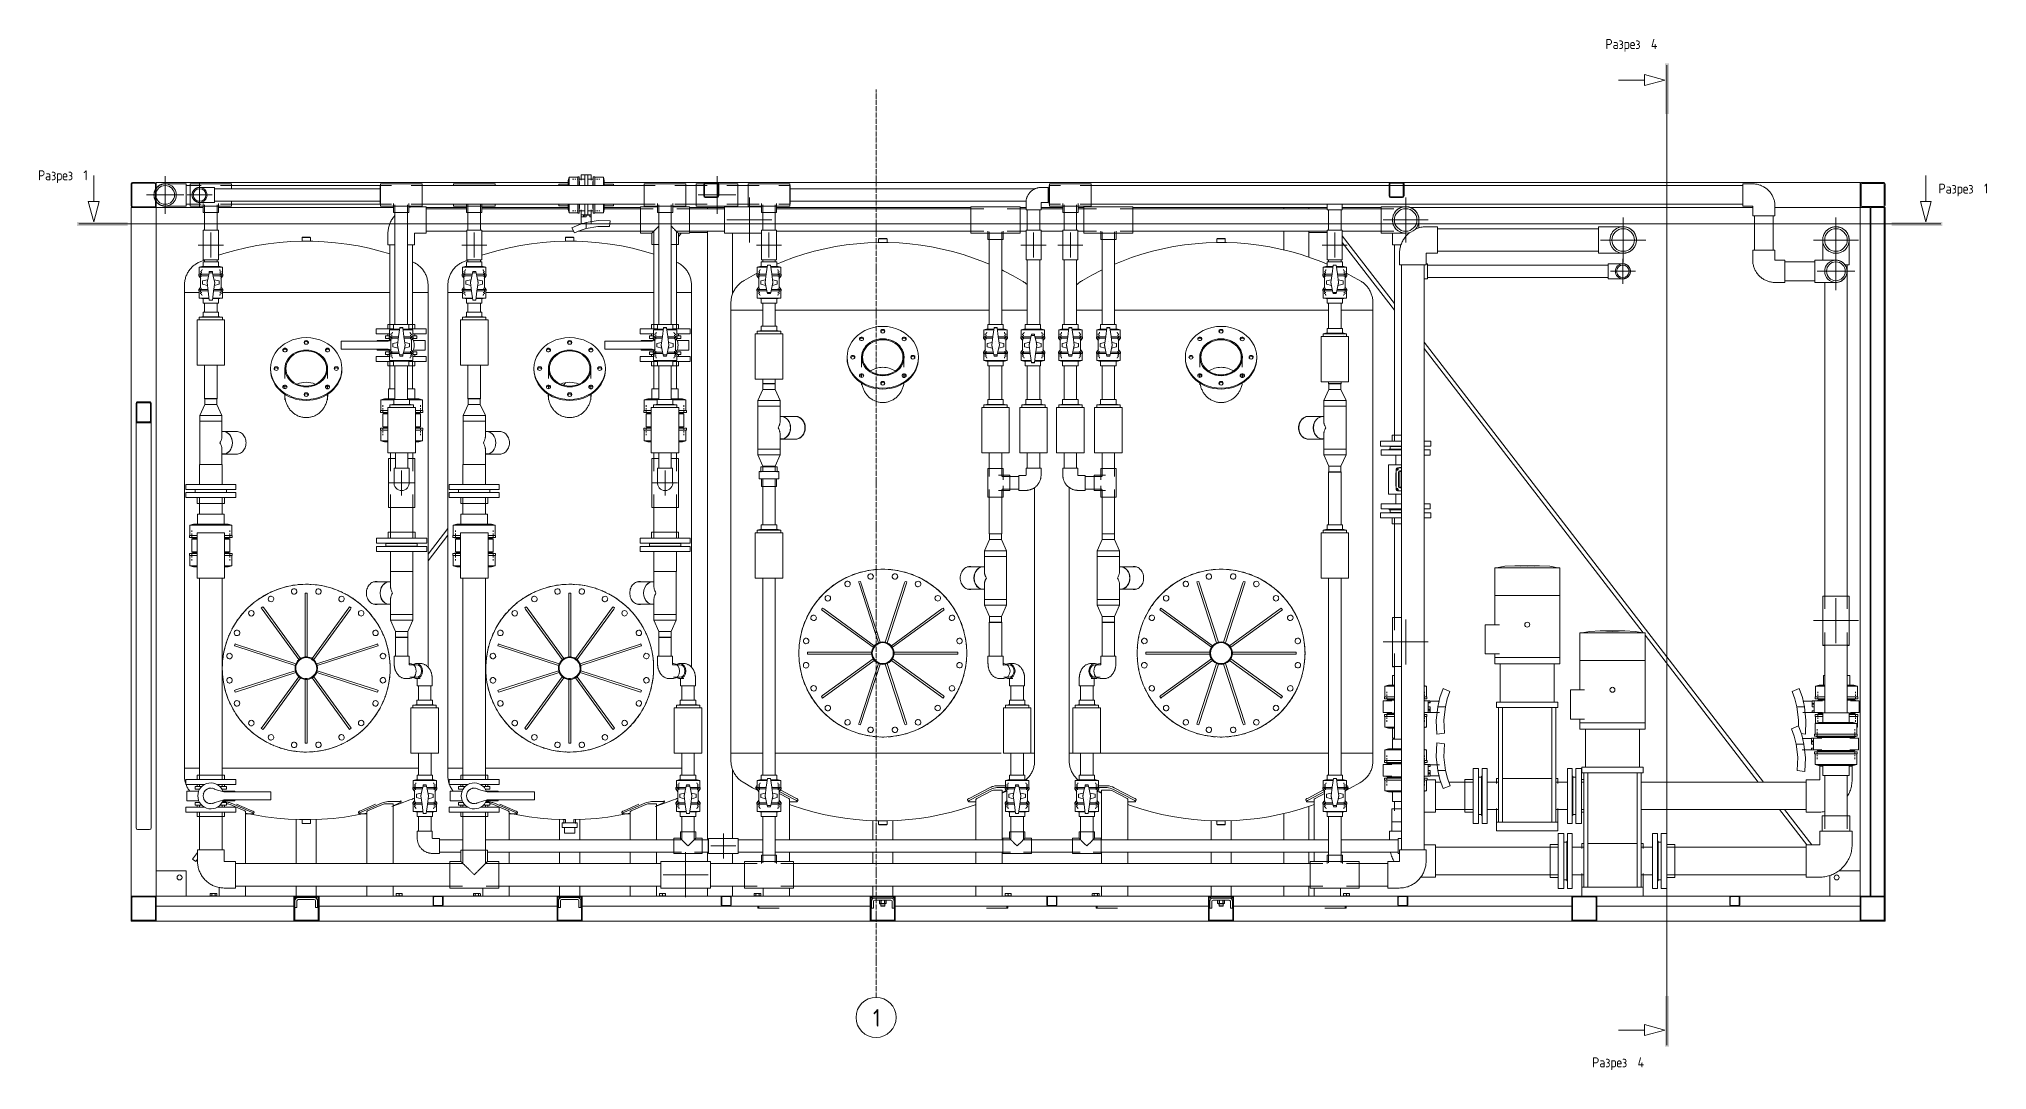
# Model space of a CAD drawing. Header units: millimetres. Extents: x -4001 to 3774, y -595 to 3523.
import ezdxf

# ---------------------------------------------------------------- set-up
doc = ezdxf.new("R2010")
doc.units = ezdxf.units.MM
doc.linetypes.add('ADSK_Линия сетки', pattern=[25, 20, -2.5, 0, -2.5])
for name, color, linetype, lineweight in [('A-_ANOTSYBL_E', 7, 'Continuous', 9), ('A-_FLORLEVL_E', 7, 'Continuous', 9), ('A_--------_E-', 8, 'Continuous', 9), ('M-_EQPT----_E', 7, 'Continuous', 9), ('M-_WATR----_E', 5, 'Continuous', 9), ('S-_ANOTGRID_E', 7, 'Continuous', 9), ('S-_STRL----_A', 7, 'Continuous', 9)]:
    doc.layers.add(name, color=color, linetype=linetype, lineweight=lineweight)
doc.styles.add('GOST Common', font='GOST_Common.ttf', dxfattribs={"width": 0.9, "height": 70})
doc.styles.add('GOST Common_1', font='GOST_Common.ttf', dxfattribs={"width": 0.9, "height": 40})

msp = doc.modelspace()

# ---------------------------------------------------------------- texts
at = {"layer": 'A-_ANOTSYBL_E', "char_height": 40, "attachment_point": 1, "style": 'GOST Common_1'}
for s, insert, width in [('Разрез', (2250.9, 3522.9), 193.367), (' 4', (2410.5, 3522.9), 51.949), ('Разрез', (-4004.8, 2998.6), 193.367), (' 1', (-3845.3, 2998.6), 37.519), ('Разрез', (3580.1, 2945.5), 193.367), (' 1', (3739.6, 2945.5), 37.519), ('Разрез', (2197.9, -544.2), 193.367), (' 4', (2357.4, -544.2), 51.949)]:
    msp.add_mtext(s, dxfattribs=dict(at, insert=insert, width=width))
at = {"layer": 'S-_ANOTGRID_E', "insert": (-672.4, -351.6), "char_height": 70, "width": 37.519, "attachment_point": 1, "style": 'GOST Common'}
msp.add_mtext('\\fGOST Common|b0|i0|c204|p34|;\\W.9;1', dxfattribs=at)

# ---------------------------------------------------------------- blocks, each defined once
blk = doc.blocks.new('ВертикальныйМногоступенчатыйЦентробежныйНасос_CDM32-CDM85_CNP - CDM65-2-2FSWPC-721151-Разрез 3')
at = {"layer": 'M-_EQPT----_E', "color": 140, "lineweight": 20}
for p, q in [((1808.8, 1410.7), (1808.8, 1300.3)), ((2068.8, 1410.7), (1808.8, 1410.7)), ((2068.8, 1300.3), (2068.8, 1410.7)), ((1808.8, 1300.3), (1808.8, 1183.7)), ((2068.8, 1300.3), (1808.8, 1300.3)), ((2068.8, 1300.3), (1808.8, 1300.3)), ((2068.8, 1052.1), (2068.8, 1300.3)), ((1770.8, 1183.7), (1827.6, 1183.7)), ((1770.8, 1067), (1770.8, 1183.7)), ((1827.6, 1067), (1770.8, 1067)), ((1808.8, 1067), (1808.8, 1052.1)), ((1808.8, 1052.1), (1808.8, 1027)), ((2068.8, 1052.1), (1808.8, 1052.1)), ((1808.8, 1052.1), (2068.8, 1052.1)), ((1808.8, 1027), (2068.8, 1027)), ((1831.3, 1027), (1831.3, 874.7)), ((2046.3, 874.7), (2046.3, 1027)), ((2068.8, 1027), (2068.8, 1052.1)), ((1816.3, 874.7), (1816.3, 852.7)), ((1836.3, 874.7), (1816.3, 874.7)), ((1836.3, 874.7), (2041.3, 874.7)), ((2061.3, 874.7), (2041.3, 874.7)), ((2061.3, 852.7), (2061.3, 874.7)), ((1816.3, 852.7), (1836.3, 852.7)), ((1824.3, 852.7), (1824.3, 395)), ((2041.3, 852.7), (1836.3, 852.7)), ((1840.3, 395), (1840.3, 852.7)), ((2037.3, 852.7), (2037.3, 395)), ((2041.3, 852.7), (2061.3, 852.7)), ((2053.3, 395), (2053.3, 852.7)), ((1759.3, 579), (1756.3, 579)), ((1756.3, 579), (1756.3, 500)), ((1778.3, 610), (1759.3, 610)), ((1759.3, 610), (1759.3, 500)), ((1778.3, 500), (1778.3, 610)), ((1822.3, 555), (1778.3, 555)), ((1816.3, 570), (1816.3, 550)), ((1824.1, 570), (1816.3, 570)), ((2037.4, 570), (1840.2, 570)), ((2061.3, 570), (2053.5, 570)), ((2099.3, 555), (2055.2, 555)), ((2061.3, 550), (2061.3, 570)), ((2118.3, 610), (2099.3, 610)), ((2099.3, 610), (2099.3, 500)), ((2118.3, 500), (2118.3, 610)), ((2121.3, 579), (2118.3, 579)), ((2121.3, 500), (2121.3, 579)), ((1756.3, 500), (1756.3, 421)), ((1759.3, 500), (1759.3, 390)), ((1778.3, 390), (1778.3, 500)), ((2099.3, 500), (2099.3, 390)), ((2118.3, 390), (2118.3, 500)), ((2121.3, 421), (2121.3, 500)), ((1756.3, 421), (1759.3, 421)), ((1759.3, 390), (1778.3, 390)), ((1778.3, 445), (1822.2, 445)), ((1816.3, 450), (1816.3, 395)), ((1816.3, 395), (1816.3, 360)), ((1836.3, 395), (1816.3, 395)), ((1836.3, 395), (2041.3, 395)), ((2061.3, 395), (2041.3, 395)), ((2055.4, 445), (2099.3, 445)), ((2061.3, 395), (2061.3, 450)), ((2061.3, 360), (2061.3, 395)), ((2099.3, 390), (2118.3, 390)), ((2118.3, 421), (2121.3, 421)), ((1816.3, 360), (1836.3, 360)), ((2041.3, 360), (1836.3, 360)), ((2041.3, 360), (2061.3, 360))]:
    blk.add_line(p, q, dxfattribs=at)
at = {"layer": 'M-_EQPT----_E', "color": 140, "lineweight": 20, "flags": 128}
for points in [[(1938.8, 1417), (1889.5, 1418.9), (1848.7, 1416.8), (1816.4, 1410.7)], [(1816.4, 1410.7), (1848.7, 1416.8), (1889.5, 1418.9), (1911.4, 1418)], [(1986.8, 1418.9), (1986.8, 1418.9), (1986.7, 1418.9), (1986.5, 1418.9), (1986.4, 1418.9), (1986.1, 1418.9), (1985.8, 1418.9), (1985.5, 1418.9), (1985.1, 1418.9), (1984.6, 1418.9), (1984.1, 1418.9), (1983.6, 1418.9), (1983, 1418.9), (1982.4, 1418.9), (1981.7, 1418.9), (1980.9, 1418.9), (1980.1, 1418.9), (1979.3, 1418.9), (1978.4, 1418.9), (1977.5, 1418.9), (1976.5, 1418.9), (1975.5, 1418.9), (1974.5, 1418.9), (1973.4, 1418.9), (1972.3, 1418.9), (1971.1, 1418.9), (1969.9, 1418.9), (1968.7, 1418.9), (1967.4, 1418.9), (1966.1, 1418.9), (1964.8, 1418.9), (1963.5, 1418.9), (1962.1, 1418.9), (1960.7, 1418.9), (1959.2, 1418.9), (1957.8, 1418.9), (1956.3, 1418.9), (1954.8, 1418.9), (1953.3, 1418.9), (1951.8, 1418.9), (1950.2, 1418.9), (1948.7, 1418.9), (1947.1, 1418.9), (1945.5, 1418.9), (1943.9, 1418.9), (1942.4, 1418.9), (1940.8, 1418.9), (1939.2, 1418.9), (1937.6, 1418.9), (1936, 1418.9), (1934.4, 1418.9), (1932.8, 1418.9), (1931.2, 1418.9), (1929.6, 1418.9), (1928.1, 1418.9), (1926.5, 1418.9), (1925, 1418.9), (1923.5, 1418.9), (1922, 1418.9), (1920.5, 1418.9), (1919, 1418.9), (1917.6, 1418.9), (1916.2, 1418.9), (1914.8, 1418.9), (1913.4, 1418.9), (1912.1, 1418.9), (1910.8, 1418.9), (1909.5, 1418.9), (1908.2, 1418.9), (1907, 1418.9), (1905.8, 1418.9), (1904.7, 1418.9), (1903.6, 1418.9), (1902.5, 1418.9), (1901.5, 1418.9), (1900.5, 1418.9), (1899.6, 1418.9), (1898.7, 1418.9), (1897.8, 1418.9), (1897, 1418.9), (1896.3, 1418.9), (1895.5, 1418.9), (1894.9, 1418.9), (1894.3, 1418.9), (1893.7, 1418.9), (1893.2, 1418.9), (1890.9, 1418.9), (1890.8, 1418.9)], [(1890.8, 1418.9), (1890.8, 1418.9), (1890.9, 1418.9), (1891.5, 1418.9), (1891.8, 1418.9), (1892.2, 1418.9), (1892.6, 1418.9), (1893.1, 1418.9), (1893.6, 1418.9), (1894.1, 1418.9), (1894.7, 1418.9), (1895.4, 1418.9), (1896.1, 1418.9), (1896.9, 1418.9), (1897.7, 1418.9), (1898.5, 1418.9), (1899.4, 1418.9), (1900.3, 1418.9), (1901.3, 1418.9), (1902.3, 1418.9), (1903.4, 1418.9), (1904.5, 1418.9), (1905.6, 1418.9), (1906.8, 1418.9), (1908, 1418.9), (1909.2, 1418.9), (1910.5, 1418.9), (1911.8, 1418.9), (1913.1, 1418.9), (1914.5, 1418.9), (1915.9, 1418.9), (1917.3, 1418.9), (1918.7, 1418.9), (1920.2, 1418.9), (1921.7, 1418.9), (1923.2, 1418.9), (1924.7, 1418.9), (1926.2, 1418.9), (1927.8, 1418.9), (1929.3, 1418.9), (1930.9, 1418.9), (1932.5, 1418.9), (1934.1, 1418.9), (1935.7, 1418.9), (1937.3, 1418.9), (1938.8, 1418.9), (1940.4, 1418.9), (1942, 1418.9), (1943.6, 1418.9), (1945.2, 1418.9), (1946.8, 1418.9), (1948.4, 1418.9), (1949.9, 1418.9), (1951.5, 1418.9), (1953, 1418.9), (1954.5, 1418.9), (1956, 1418.9), (1957.5, 1418.9), (1958.9, 1418.9), (1960.4, 1418.9), (1961.8, 1418.9), (1963.2, 1418.9), (1964.5, 1418.9), (1965.9, 1418.9), (1967.2, 1418.9), (1968.4, 1418.9), (1969.7, 1418.9), (1970.9, 1418.9), (1972.1, 1418.9), (1973.2, 1418.9), (1974.3, 1418.9), (1975.3, 1418.9), (1976.4, 1418.9), (1977.3, 1418.9), (1978.3, 1418.9), (1979.1, 1418.9), (1980, 1418.9), (1980.8, 1418.9), (1981.5, 1418.9), (1982.2, 1418.9), (1982.9, 1418.9), (1983.5, 1418.9), (1984, 1418.9), (1984.5, 1418.9), (1985, 1418.9), (1985.4, 1418.9), (1985.8, 1418.9), (1986.1, 1418.9), (1986.3, 1418.9), (1986.5, 1418.9), (1986.8, 1418.9)], [(2061.2, 1410.7), (2028.9, 1416.8), (1988.1, 1418.9), (1938.8, 1417)], [(1966.6, 1418), (1988.1, 1418.9), (2028.9, 1416.8), (2061.2, 1410.7)]]:
    blk.add_lwpolyline(points, dxfattribs=at)
at = {"layer": 'M-_EQPT----_E', "color": 140, "lineweight": 20}
for start, end in [(0, 180), (180, 360)]:
    blk.add_arc((1938.8, 1183.7), 10, start, end, dxfattribs=at)
blk = doc.blocks.new('ВертикальныйМногоступенчатыйЦентробежныйНасос_CDM32-CDM85_CNP - CDM65-2-2FSWPC-V1-Разрез 3')
at = {"layer": 'M-_EQPT----_E', "color": 140, "lineweight": 20}
for p, q in [((2148.8, 1150.7), (2148.8, 1040.3)), ((2408.8, 1150.7), (2148.8, 1150.7)), ((2408.8, 1040.3), (2408.8, 1150.7)), ((2148.8, 1040.3), (2148.8, 923.7)), ((2408.8, 1040.3), (2148.8, 1040.3)), ((2408.8, 1040.3), (2148.8, 1040.3)), ((2408.8, 792.1), (2408.8, 1040.3)), ((2110.8, 923.7), (2167.6, 923.7)), ((2110.8, 807), (2110.8, 923.7)), ((2167.6, 807), (2110.8, 807)), ((2148.8, 807), (2148.8, 792.1)), ((2148.8, 792.1), (2148.8, 767)), ((2408.8, 792.1), (2148.8, 792.1)), ((2148.8, 792.1), (2408.8, 792.1)), ((2408.8, 767), (2408.8, 792.1)), ((2148.8, 767), (2408.8, 767)), ((2171.3, 767), (2171.3, 614.7)), ((2386.3, 614.7), (2386.3, 767)), ((2156.3, 614.7), (2156.3, 592.7)), ((2176.3, 614.7), (2156.3, 614.7)), ((2156.3, 592.7), (2176.3, 592.7)), ((2164.3, 592.7), (2164.3, 135)), ((2176.3, 614.7), (2381.3, 614.7)), ((2381.3, 592.7), (2176.3, 592.7)), ((2180.3, 135), (2180.3, 592.7)), ((2377.3, 592.7), (2377.3, 135)), ((2401.3, 614.7), (2381.3, 614.7)), ((2381.3, 592.7), (2401.3, 592.7)), ((2393.3, 135), (2393.3, 592.7)), ((2401.3, 592.7), (2401.3, 614.7)), ((2099.3, 319), (2096.3, 319)), ((2096.3, 319), (2096.3, 240)), ((2118.3, 350), (2099.3, 350)), ((2099.3, 350), (2099.3, 240)), ((2118.3, 240), (2118.3, 350)), ((2458.3, 350), (2439.3, 350)), ((2439.3, 350), (2439.3, 240)), ((2458.3, 240), (2458.3, 350)), ((2461.3, 319), (2458.3, 319)), ((2461.3, 240), (2461.3, 319)), ((2096.3, 240), (2096.3, 161)), ((2099.3, 240), (2099.3, 130)), ((2162.3, 295), (2118.3, 295)), ((2118.3, 130), (2118.3, 240)), ((2156.3, 310), (2156.3, 290)), ((2164.1, 310), (2156.3, 310)), ((2377.4, 310), (2180.2, 310)), ((2401.3, 310), (2393.6, 310)), ((2439.3, 295), (2395.2, 295)), ((2401.3, 290), (2401.3, 310)), ((2439.3, 240), (2439.3, 130)), ((2458.3, 130), (2458.3, 240)), ((2461.3, 161), (2461.3, 240)), ((2096.3, 161), (2099.3, 161)), ((2118.3, 185), (2162.2, 185)), ((2156.3, 190), (2156.3, 135)), ((2395.4, 185), (2439.3, 185)), ((2401.3, 135), (2401.3, 190)), ((2458.3, 161), (2461.3, 161)), ((2099.3, 130), (2118.3, 130)), ((2156.3, 135), (2156.3, 100)), ((2176.3, 135), (2156.3, 135)), ((2176.3, 135), (2381.3, 135)), ((2216.8, 100), (2210.8, 100)), ((2401.3, 135), (2381.3, 135)), ((2401.3, 100), (2401.3, 135)), ((2439.3, 130), (2458.3, 130))]:
    blk.add_line(p, q, dxfattribs=at)
at = {"layer": 'M-_EQPT----_E', "color": 140, "lineweight": 20, "flags": 128}
for points in [[(2278.8, 1157), (2229.5, 1158.9), (2188.7, 1156.8), (2156.4, 1150.7)], [(2156.4, 1150.7), (2188.7, 1156.8), (2229.5, 1158.9), (2251.4, 1158)], [(2326.8, 1158.9), (2326.8, 1158.9), (2326.7, 1158.9), (2326.5, 1158.9), (2325.4, 1158.9), (2325, 1158.9), (2324.5, 1158.9), (2324, 1158.9), (2323.5, 1158.9), (2322.8, 1158.9), (2322.2, 1158.9), (2321.5, 1158.9), (2320.7, 1158.9), (2319.9, 1158.9), (2319.1, 1158.9), (2318.2, 1158.9), (2317.3, 1158.9), (2316.3, 1158.9), (2315.3, 1158.9), (2314.2, 1158.9), (2313.1, 1158.9), (2312, 1158.9), (2310.8, 1158.9), (2309.6, 1158.9), (2308.4, 1158.9), (2307.1, 1158.9), (2305.8, 1158.9), (2304.5, 1158.9), (2303.1, 1158.9), (2301.7, 1158.9), (2300.3, 1158.9), (2298.9, 1158.9), (2297.4, 1158.9), (2295.9, 1158.9), (2294.4, 1158.9), (2292.9, 1158.9), (2291.4, 1158.9), (2289.8, 1158.9), (2288.3, 1158.9), (2286.7, 1158.9), (2285.1, 1158.9), (2283.5, 1158.9), (2282, 1158.9), (2280.4, 1158.9), (2278.8, 1158.9), (2277.2, 1158.9), (2275.6, 1158.9), (2274, 1158.9), (2272.4, 1158.9), (2270.8, 1158.9), (2269.3, 1158.9), (2267.7, 1158.9), (2266.2, 1158.9), (2264.6, 1158.9), (2263.1, 1158.9), (2261.6, 1158.9), (2260.1, 1158.9), (2258.7, 1158.9), (2257.2, 1158.9), (2255.8, 1158.9), (2254.4, 1158.9), (2253.1, 1158.9), (2251.7, 1158.9), (2250.4, 1158.9), (2249.2, 1158.9), (2247.9, 1158.9), (2246.7, 1158.9), (2245.5, 1158.9), (2244.4, 1158.9), (2243.3, 1158.9), (2242.3, 1158.9), (2241.3, 1158.9), (2240.3, 1158.9), (2239.3, 1158.9), (2238.5, 1158.9), (2237.6, 1158.9), (2236.8, 1158.9), (2236.1, 1158.9), (2235.4, 1158.9), (2234.7, 1158.9), (2234.1, 1158.9), (2233.6, 1158.9), (2233, 1158.9), (2232.6, 1158.9), (2232.2, 1158.9), (2231.8, 1158.9), (2231.5, 1158.9), (2231.3, 1158.9), (2231.1, 1158.9), (2230.8, 1158.9)], [(2230.8, 1158.9), (2230.8, 1158.9), (2230.9, 1158.9), (2231, 1158.9), (2231.2, 1158.9), (2231.5, 1158.9), (2231.8, 1158.9), (2232.1, 1158.9), (2232.5, 1158.9), (2232.9, 1158.9), (2233.4, 1158.9), (2234, 1158.9), (2234.6, 1158.9), (2235.2, 1158.9), (2235.9, 1158.9), (2236.7, 1158.9), (2237.4, 1158.9), (2238.3, 1158.9), (2239.2, 1158.9), (2240.1, 1158.9), (2241, 1158.9), (2242, 1158.9), (2243.1, 1158.9), (2244.2, 1158.9), (2245.3, 1158.9), (2246.5, 1158.9), (2247.7, 1158.9), (2248.9, 1158.9), (2250.2, 1158.9), (2251.4, 1158.9), (2252.8, 1158.9), (2254.1, 1158.9), (2255.5, 1158.9), (2256.9, 1158.9), (2258.4, 1158.9), (2259.8, 1158.9), (2261.3, 1158.9), (2262.8, 1158.9), (2264.3, 1158.9), (2265.8, 1158.9), (2267.4, 1158.9), (2268.9, 1158.9), (2270.5, 1158.9), (2272.1, 1158.9), (2273.6, 1158.9), (2275.2, 1158.9), (2276.8, 1158.9), (2278.4, 1158.9), (2280, 1158.9), (2281.6, 1158.9), (2283.2, 1158.9), (2284.8, 1158.9), (2286.4, 1158.9), (2287.9, 1158.9), (2289.5, 1158.9), (2291, 1158.9), (2292.6, 1158.9), (2294.1, 1158.9), (2295.6, 1158.9), (2297.1, 1158.9), (2298.6, 1158.9), (2300, 1158.9), (2301.4, 1158.9), (2302.8, 1158.9), (2304.2, 1158.9), (2305.5, 1158.9), (2306.8, 1158.9), (2308.1, 1158.9), (2309.4, 1158.9), (2310.6, 1158.9), (2311.7, 1158.9), (2312.9, 1158.9), (2314, 1158.9), (2315.1, 1158.9), (2316.1, 1158.9), (2317.1, 1158.9), (2318, 1158.9), (2318.9, 1158.9), (2319.8, 1158.9), (2320.6, 1158.9), (2321.3, 1158.9), (2322, 1158.9), (2322.7, 1158.9), (2323.3, 1158.9), (2323.9, 1158.9), (2324.4, 1158.9), (2326.7, 1158.9), (2326.8, 1158.9), (2326.8, 1158.9)], [(2401.2, 1150.7), (2368.9, 1156.8), (2328.1, 1158.9), (2278.8, 1157)], [(2306.6, 1158), (2328.1, 1158.9), (2368.9, 1156.8), (2401.2, 1150.7)]]:
    blk.add_lwpolyline(points, dxfattribs=at)
at = {"layer": 'M-_EQPT----_E', "color": 140, "lineweight": 20}
for start, end in [(0, 180), (180, 360)]:
    blk.add_arc((2278.8, 923.7), 10, start, end, dxfattribs=at)
blk = doc.blocks.new('PNS-0100 MAIN FRAME - ASY PNS-0100 MAIN FRAME_iam-651195-Разрез 3')
at = {"layer": 'A_--------_E-'}
for p, q in [((-1888.4, 2950), (-3533.2, 2950)), ((-3533.2, 2950), (-3533.2, 2944)), ((-1342.1, 2950), (-1744.8, 2950)), ((1393.1, 2950), (-1294.1, 2950)), ((3266.8, 2950), (1441.1, 2950)), ((3266.8, 2950), (3266.8, 2944)), ((3266.8, 2942), (3266.8, 2944)), ((-3633.2, 2850), (-3633.2, 100)), ((-3633.2, 2850), (-3627.2, 2850)), ((-3539.2, 2850), (-3533.2, 2850)), ((-3533.2, 2856), (-3533.2, 2850)), ((-3533.2, 100), (-3533.2, 2850)), ((-3533.2, 2850), (-3345.5, 2850)), ((-3284.5, 2850), (-2585.6, 2850)), ((-2456.1, 2850), (-2294.2, 2850)), ((-2233.2, 2850), (-1888.4, 2850)), ((-1744.8, 2850), (-1600.2, 2850)), ((-1404.2, 2850), (-1264.5, 2850)), ((-1333.2, 2850), (-1333.2, 2845)), ((-1333.2, 2850), (-1327.2, 2850)), ((-1264.5, 2850), (-1327.2, 2850)), ((-1056.9, 2850), (-281.3, 2850)), ((-85.3, 2850), (-61.7, 2850)), ((-1.7, 2850), (84.9, 2850)), ((145.9, 2850), (169, 2850)), ((365, 2850), (1140.5, 2850)), ((966.8, 2850), (966.8, 2845)), ((966.8, 2850), (972.8, 2850)), ((1060.8, 2850), (972.8, 2850)), ((1060.8, 2850), (1066.8, 2850)), ((1066.8, 2845), (1066.8, 2850)), ((1200.5, 2850), (1355.6, 2850)), ((1436.4, 2850), (1437, 2850)), ((1470.3, 2850), (2838.5, 2850)), ((2927.5, 2850), (3266.8, 2850)), ((3266.8, 2856), (3266.8, 2858)), ((3266.8, 2856), (3266.8, 2850)), ((3266.8, 2850), (3266.8, 100)), ((3266.8, 2850), (3274.8, 2850)), ((3360.8, 2850), (3358.8, 2850)), ((3363.8, 2850), (3360.8, 2850)), ((-1449.2, 2733.1), (-1438.5, 2747)), ((-1333.2, 2750), (-1404.2, 2750)), ((-1333.2, 2755), (-1333.2, 325.1)), ((-1233.2, 2503.2), (-1233.2, 2747)), ((966.8, 2755), (966.8, 2680.6)), ((1066.8, 2651.8), (1066.8, 2755)), ((1140.5, 2750), (1066.8, 2750)), ((1408.7, 2466.2), (1200.5, 2736.3)), ((1200.3, 2710.3), (1408.7, 2439.9)), ((2881.2, 555), (1527, 2312.5)), ((1527, 2286.3), (2402, 1150.7)), ((-1906.9, 2140.2), (-1898.8, 2150.6)), ((-3613.2, 1997.9), (-3613.2, 373.6)), ((-3553.2, 373.6), (-3553.2, 1997.9)), ((-2368.9, 1567.7), (-2448.2, 1465)), ((-2448.2, 1438.8), (-2368.9, 1541.5)), ((2408.8, 1141.9), (2861, 555)), ((-1233.2, 330), (-1233.2, 607)), ((966.8, 429.7), (966.8, 325)), ((1066.8, 325), (1066.8, 458.4)), ((2945.7, 445), (3054, 304.5)), ((3074.2, 304.5), (2965.9, 445)), ((-3607.2, 365.1), (-3559.2, 365.1)), ((-3368, 273.4), (-3387.9, 247.5)), ((-3375.3, 237.7), (-3387.9, 247.5)), ((-3375.3, 237.7), (-3368, 247.2)), ((-1333.2, 275.1), (-1333.2, 238)), ((-1233.2, 230), (-1233.2, 270)), ((966.8, 275), (966.8, 230)), ((1066.8, 230), (1066.8, 275)), ((-3533.2, 200), (-3413.2, 200)), ((-3413.2, 200), (-3413.2, 100)), ((3146.8, 100), (3146.8, 182.5)), ((3181, 200), (3266.8, 200)), ((-3627.2, 100), (-3633.2, 100)), ((-3633.2, 100), (-3627.2, 100)), ((-3633.2, 94), (-3633.2, 100)), ((-3533.2, 100), (-3539.2, 100)), ((-3539.2, 100), (-3533.2, 100)), ((-2983.2, 100), (-3533.2, 100)), ((-3533.2, 100), (-3533.2, 96)), ((-3533.2, 94), (-3533.2, 96)), ((-2977.2, 100), (-2983.2, 100)), ((-2983.2, 100), (-2983.2, 96)), ((-2983.2, 94), (-2983.2, 96)), ((-2883.2, 100), (-2889.2, 100)), ((-2424.2, 100), (-2883.2, 100)), ((-2883.2, 100), (-2883.2, 96)), ((-2883.2, 94), (-2883.2, 96)), ((-1933.2, 100), (-2392.2, 100)), ((-1927.2, 100), (-1933.2, 100)), ((-1933.2, 100), (-1933.2, 96)), ((-1933.2, 94), (-1933.2, 96)), ((-1833.2, 100), (-1839.2, 100)), ((-1274.2, 100), (-1833.2, 100)), ((-1833.2, 100), (-1833.2, 96)), ((-1833.2, 94), (-1833.2, 96)), ((-1333.2, 132), (-1333.2, 100)), ((-683.2, 100), (-1242.2, 100)), ((-1233.2, 100), (-1233.2, 140)), ((-677.2, 100), (-683.2, 100)), ((-683.2, 100), (-683.2, 96)), ((-683.2, 94), (-683.2, 96)), ((-583.2, 100), (-589.2, 100)), ((25.8, 100), (-583.2, 100)), ((-583.2, 100), (-583.2, 96)), ((-583.2, 94), (-583.2, 96)), ((666.8, 100), (57.8, 100)), ((672.8, 100), (666.8, 100)), ((666.8, 100), (666.8, 96)), ((666.8, 94), (666.8, 96)), ((766.8, 100), (760.8, 100)), ((1425.8, 100), (766.8, 100)), ((766.8, 100), (766.8, 96)), ((766.8, 94), (766.8, 96)), ((966.8, 140), (966.8, 100)), ((1066.8, 100), (1066.8, 140)), ((2116.8, 100), (1457.8, 100)), ((2122.8, 100), (2116.8, 100)), ((2116.8, 100), (2116.8, 96)), ((2116.8, 94), (2116.8, 96)), ((2750.8, 100), (2216.8, 100)), ((2216.8, 96), (2216.8, 100)), ((2216.8, 96), (2216.8, 94)), ((3266.8, 100), (2782.8, 100)), ((3272.8, 100), (3266.8, 100)), ((3266.8, 96), (3266.8, 100)), ((3266.8, 96), (3266.8, 94)), ((3267.1, 100), (3272.6, 100)), ((3363.8, 100), (3360.8, 100)), ((3366.8, 94), (3366.8, 100)), ((-3633.2, 0), (-3633.2, 6)), ((-3633.2, 0), (-3627.2, 0)), ((-3539.2, 0), (-3533.2, 0)), ((-3533.2, 60), (-2983.2, 60)), ((-3533.2, 6), (-3533.2, 0)), ((-3533.2, 0), (-2983.2, 0)), ((-2983.2, 6), (-2983.2, 0)), ((-2983.2, 0), (-2977.2, 0)), ((-2889.2, 0), (-2883.2, 0)), ((-2883.2, 60), (-2424.2, 60)), ((-2883.2, 6), (-2883.2, 0)), ((-2883.2, 0), (-1933.2, 0)), ((-2392.2, 60), (-1933.2, 60)), ((-1933.2, 6), (-1933.2, 0)), ((-1933.2, 0), (-1927.2, 0)), ((-1839.2, 0), (-1833.2, 0)), ((-1833.2, 60), (-1274.2, 60)), ((-1833.2, 0), (-1833.2, 6)), ((-1833.2, 0), (-683.2, 0)), ((-1242.2, 60), (-683.2, 60)), ((-683.2, 0), (-683.2, 6)), ((-683.2, 0), (-677.2, 0)), ((-589.2, 0), (-583.2, 0)), ((-583.2, 60), (25.8, 60)), ((-583.2, 0), (-583.2, 6)), ((-583.2, 0), (666.8, 0)), ((57.8, 60), (666.8, 60)), ((666.8, 0), (666.8, 6)), ((666.8, 0), (672.8, 0)), ((760.8, 0), (766.8, 0)), ((766.8, 60), (1425.8, 60)), ((766.8, 0), (766.8, 6)), ((766.8, 0), (2116.8, 0)), ((1457.8, 60), (2116.8, 60)), ((2116.8, 0), (2116.8, 6)), ((2216.8, 60), (2750.8, 60)), ((2216.8, 0), (2216.8, 6)), ((2782.8, 60), (3266.8, 60)), ((3266.8, 0), (3266.8, 6)), ((3366.8, 0), (3366.8, 6)), ((2116.8, 0), (2122.8, 0)), ((2210.8, 0), (2216.8, 0)), ((2216.8, 0), (3266.8, 0)), ((3266.8, 0), (3272.8, 0)), ((3360.8, 0), (3366.8, 0))]:
    blk.add_line(p, q, dxfattribs=at)
at = {"layer": 'A_--------_E-', "flags": 128}
for points in [[(-3613.2, 373.6), (-3611.4, 367.6), (-3607.2, 365.1)], [(-3559.2, 365.1), (-3554.9, 367.6), (-3553.2, 373.6)]]:
    blk.add_lwpolyline(points, dxfattribs=at)
at = {"layer": 'A_--------_E-'}
for centre, start, end in [((-3440, 174.2), 0, 180), ((-3440, 174.2), 180, 0), ((3173.6, 174.2), 0, 180), ((3173.6, 174.2), 180, 0)]:
    blk.add_arc(centre, 10, start, end, dxfattribs=at)
at = {"layer": 'S-_STRL----_A'}
for p, q in [((-3633.2, 2944), (-3633.2, 2856)), ((-3630.2, 2856), (-3630.2, 2944)), ((-3539.2, 2950), (-3627.2, 2950)), ((-3627.2, 2947), (-3539.2, 2947)), ((-3536.2, 2944), (-3536.2, 2856)), ((-3533.2, 2856), (-3533.2, 2944)), ((-1348.1, 2944), (-1348.1, 2896)), ((-1345.1, 2896), (-1345.1, 2944)), ((-1294.1, 2950), (-1342.1, 2950)), ((-1342.1, 2947), (-1294.1, 2947)), ((-1294.1, 2893), (-1342.1, 2893)), ((-1342.1, 2890), (-1294.1, 2890)), ((-1291.1, 2944), (-1291.1, 2896)), ((-1288.1, 2896), (-1288.1, 2944)), ((1387.1, 2944), (1387.1, 2896)), ((1390.1, 2896), (1390.1, 2944)), ((1441.1, 2950), (1393.1, 2950)), ((1393.1, 2947), (1441.1, 2947)), ((1441.1, 2893), (1393.1, 2893)), ((1393.1, 2890), (1441.1, 2890)), ((1444.1, 2944), (1444.1, 2896)), ((1447.1, 2896), (1447.1, 2944)), ((3266.8, 2942), (3266.8, 2858)), ((3270.8, 2858), (3270.8, 2942)), ((3358.8, 2950), (3274.8, 2950)), ((3274.8, 2946), (3358.8, 2946)), ((3362.8, 2942), (3362.8, 2858)), ((3366.8, 2858), (3366.8, 2942)), ((-3539.2, 2853), (-3627.2, 2853)), ((-3627.2, 2850), (-3539.2, 2850)), ((3358.8, 2854), (3274.8, 2854)), ((3274.8, 2850), (3306.8, 2850)), ((3306.8, 2850), (3306.8, 100)), ((3309.8, 100), (3309.8, 2850)), ((3309.8, 2850), (3358.8, 2850)), ((3363.8, 2850), (3363.8, 100)), ((3366.8, 2850), (3363.8, 2850)), ((3366.8, 100), (3366.8, 2850)), ((-3613.2, 2065.7), (-3613.2, 1997.9)), ((-3610.2, 1997.9), (-3610.2, 2065.7)), ((-3559.2, 2074.2), (-3607.2, 2074.2)), ((-3607.2, 2070), (-3559.2, 2070)), ((-3556.2, 2065.7), (-3556.2, 1997.9)), ((-3553.2, 1997.9), (-3553.2, 2065.7)), ((-3559.2, 1993.6), (-3607.2, 1993.6)), ((-3607.2, 1989.4), (-3559.2, 1989.4)), ((-3633.2, 94), (-3633.2, 6)), ((-3630.2, 6), (-3630.2, 94)), ((-3539.2, 100), (-3627.2, 100)), ((-3627.2, 97), (-3539.2, 97)), ((-3536.2, 94), (-3536.2, 6)), ((-3533.2, 6), (-3533.2, 94)), ((-2983.2, 94), (-2983.2, 6)), ((-2980.2, 6), (-2980.2, 94)), ((-2889.2, 100), (-2977.2, 100)), ((-2977.2, 97), (-2889.2, 97)), ((-2886.2, 94), (-2886.2, 6)), ((-2883.2, 6), (-2883.2, 94)), ((-2428.2, 96), (-2428.2, 64)), ((-2426.2, 64), (-2426.2, 96)), ((-2392.2, 100), (-2424.2, 100)), ((-2424.2, 98), (-2392.2, 98)), ((-2390.2, 96), (-2390.2, 64)), ((-2388.2, 64), (-2388.2, 96)), ((-1933.2, 94), (-1933.2, 6)), ((-1930.2, 6), (-1930.2, 94)), ((-1839.2, 100), (-1927.2, 100)), ((-1927.2, 97), (-1839.2, 97)), ((-1836.2, 94), (-1836.2, 6)), ((-1833.2, 6), (-1833.2, 94)), ((-1278.2, 96), (-1278.2, 64)), ((-1276.2, 64), (-1276.2, 96)), ((-1242.2, 100), (-1274.2, 100)), ((-1274.2, 98), (-1242.2, 98)), ((-1240.2, 96), (-1240.2, 64)), ((-1238.2, 64), (-1238.2, 96)), ((-683.2, 94), (-683.2, 6)), ((-680.2, 6), (-680.2, 94)), ((-589.2, 100), (-677.2, 100)), ((-677.2, 97), (-589.2, 97)), ((-586.2, 94), (-586.2, 6)), ((-583.2, 6), (-583.2, 94)), ((21.8, 96), (21.8, 64)), ((23.8, 64), (23.8, 96)), ((57.8, 100), (25.8, 100)), ((25.8, 98), (57.8, 98)), ((59.8, 96), (59.8, 64)), ((61.8, 64), (61.8, 96)), ((666.8, 94), (666.8, 6)), ((669.8, 6), (669.8, 94)), ((760.8, 100), (672.8, 100)), ((672.8, 97), (760.8, 97)), ((763.8, 94), (763.8, 6)), ((766.8, 6), (766.8, 94)), ((1421.8, 96), (1421.8, 64)), ((1423.8, 64), (1423.8, 96)), ((1457.8, 100), (1425.8, 100)), ((1425.8, 98), (1457.8, 98)), ((1459.8, 96), (1459.8, 64)), ((1461.8, 64), (1461.8, 96)), ((2116.8, 94), (2116.8, 6)), ((2119.8, 6), (2119.8, 94)), ((2210.8, 100), (2122.8, 100)), ((2122.8, 97), (2210.8, 97)), ((2213.8, 94), (2213.8, 6)), ((2216.8, 6), (2216.8, 94)), ((2746.8, 96), (2746.8, 64)), ((2748.8, 64), (2748.8, 96)), ((2782.8, 100), (2750.8, 100)), ((2750.8, 98), (2782.8, 98)), ((2784.8, 96), (2784.8, 64)), ((2786.8, 64), (2786.8, 96)), ((3266.8, 94), (3266.8, 6)), ((3269.8, 6), (3269.8, 94)), ((3306.8, 100), (3272.8, 100)), ((3272.8, 97), (3360.8, 97)), ((3360.8, 100), (3309.8, 100)), ((3363.8, 100), (3366.8, 100)), ((3363.8, 94), (3363.8, 6)), ((3366.8, 6), (3366.8, 94)), ((-3539.2, 3), (-3627.2, 3)), ((-3627.2, 0), (-3539.2, 0)), ((-2889.2, 3), (-2977.2, 3)), ((-2977.2, 0), (-2889.2, 0)), ((-2392.2, 62), (-2424.2, 62)), ((-2424.2, 60), (-2392.2, 60)), ((-1839.2, 3), (-1927.2, 3)), ((-1927.2, 0), (-1839.2, 0)), ((-1242.2, 62), (-1274.2, 62)), ((-1274.2, 60), (-1242.2, 60)), ((-589.2, 3), (-677.2, 3)), ((-677.2, 0), (-589.2, 0)), ((57.8, 62), (25.8, 62)), ((25.8, 60), (57.8, 60)), ((760.8, 3), (672.8, 3)), ((672.8, 0), (760.8, 0)), ((1457.8, 62), (1425.8, 62)), ((1425.8, 60), (1457.8, 60)), ((2210.8, 3), (2122.8, 3)), ((2122.8, 0), (2210.8, 0)), ((2782.8, 62), (2750.8, 62)), ((2750.8, 60), (2782.8, 60)), ((3360.8, 3), (3272.8, 3)), ((3272.8, 0), (3360.8, 0))]:
    blk.add_line(p, q, dxfattribs=at)
at = {"layer": 'S-_STRL----_A', "flags": 128}
for points in [[(-3607.2, 2074.2), (-3608.4, 2074.1), (-3609.5, 2073.6), (-3610.5, 2072.8), (-3611.4, 2071.7), (-3612.2, 2070.4), (-3612.7, 2069), (-3613.1, 2067.4), (-3613.2, 2065.7)], [(-3610.2, 2065.7), (-3610.1, 2066.6), (-3610, 2067.4), (-3609.7, 2068.1), (-3609.3, 2068.7), (-3608.9, 2069.3), (-3608.3, 2069.7), (-3607.8, 2069.9), (-3607.2, 2070)], [(-3553.2, 2065.7), (-3553.3, 2067.4), (-3553.6, 2069), (-3554.2, 2070.4), (-3554.9, 2071.7), (-3555.9, 2072.8), (-3556.9, 2073.6), (-3558, 2074.1), (-3559.2, 2074.2)], [(-3559.2, 2070), (-3558.6, 2069.9), (-3558, 2069.7), (-3557.5, 2069.3), (-3557.1, 2068.7), (-3556.7, 2068.1), (-3556.4, 2067.4), (-3556.2, 2066.6), (-3556.2, 2065.7)], [(-3613.2, 1997.9), (-3613.1, 1996.2), (-3612.7, 1994.6), (-3612.2, 1993.1), (-3611.4, 1991.9), (-3610.5, 1990.8), (-3609.5, 1990), (-3608.4, 1989.5), (-3607.2, 1989.4)], [(-3607.2, 1993.6), (-3607.8, 1993.7), (-3608.3, 1993.9), (-3608.9, 1994.3), (-3609.3, 1994.9), (-3609.7, 1995.5), (-3610, 1996.2), (-3610.1, 1997), (-3610.2, 1997.9)], [(-3556.2, 1997.9), (-3556.2, 1997), (-3556.4, 1996.2), (-3556.7, 1995.5), (-3557.1, 1994.9), (-3557.5, 1994.3), (-3558, 1993.9), (-3558.6, 1993.7), (-3559.2, 1993.6)], [(-3559.2, 1989.4), (-3558, 1989.5), (-3556.9, 1990), (-3555.9, 1990.8), (-3554.9, 1991.9), (-3554.2, 1993.1), (-3553.6, 1994.6), (-3553.3, 1996.2), (-3553.2, 1997.9)]]:
    blk.add_lwpolyline(points, dxfattribs=at)
at = {"layer": 'S-_STRL----_A'}
for centre, radius, start, end in [((-3627.2, 2944), 6, 90, 180), ((-3627.2, 2944), 3, 90, 180), ((-3539.2, 2944), 6, 0, 90), ((-3539.2, 2944), 3, 0, 90), ((-1342.1, 2944), 6, 90, 180), ((-1342.1, 2896), 6, 180, 270), ((-1342.1, 2944), 3, 90, 180), ((-1342.1, 2896), 3, 180, 270), ((-1294.1, 2944), 6, 0, 90), ((-1294.1, 2944), 3, 0, 90), ((-1294.1, 2896), 3, 270, 0), ((-1294.1, 2896), 6, 270, 0), ((1393.1, 2944), 6, 90, 180), ((1393.1, 2896), 6, 180, 270), ((1393.1, 2944), 3, 90, 180), ((1393.1, 2896), 3, 180, 270), ((1441.1, 2944), 6, 360, 90), ((1441.1, 2944), 3, 0, 90), ((1441.1, 2896), 3, 270, 360), ((1441.1, 2896), 6, 270, 0), ((3274.8, 2942), 8, 90, 180), ((3274.8, 2942), 4, 90, 180), ((3358.8, 2942), 8, 360, 90), ((3358.8, 2942), 4, 0, 90), ((-3627.2, 2856), 6, 180, 270), ((-3627.2, 2856), 3, 180, 270), ((-3539.2, 2856), 3, 270, 0), ((-3539.2, 2856), 6, 270, 0), ((3274.8, 2858), 8, 180, 270), ((3274.8, 2858), 4, 180, 270), ((3358.8, 2858), 8, 270, 0), ((3358.8, 2858), 4, 270, 0), ((-3627.2, 94), 6, 90, 180), ((-3627.2, 94), 3, 90, 180), ((-3539.2, 94), 6, 360, 90), ((-3539.2, 94), 3, 360, 90), ((-2977.2, 94), 6, 90, 180), ((-2977.2, 94), 3, 90, 180), ((-2889.2, 94), 6, 360, 90), ((-2889.2, 94), 3, 360, 90), ((-2424.2, 96), 4, 90, 180), ((-2424.2, 96), 2, 90, 180), ((-2392.2, 96), 4, 0, 90), ((-2392.2, 96), 2, 0, 90), ((-1927.2, 94), 6, 90, 180), ((-1927.2, 94), 3, 90, 180), ((-1839.2, 94), 6, 360, 90), ((-1839.2, 94), 3, 360, 90), ((-1274.2, 96), 4, 90, 180), ((-1274.2, 96), 2, 90, 180), ((-1242.2, 96), 4, 360, 90), ((-1242.2, 96), 2, 360, 90), ((-677.2, 94), 6, 90, 180), ((-677.2, 94), 3, 90, 180), ((-589.2, 94), 6, 360, 90), ((-589.2, 94), 3, 0, 90), ((25.8, 96), 4, 90, 180), ((25.8, 96), 2, 90, 180), ((57.8, 96), 4, 360, 90), ((57.8, 96), 2, 360, 90), ((672.8, 94), 6, 90, 180), ((672.8, 94), 3, 90, 180), ((760.8, 94), 6, 360, 90), ((760.8, 94), 3, 0, 90), ((1425.8, 96), 4, 90, 180), ((1425.8, 96), 2, 90, 180), ((1457.8, 96), 4, 360, 90), ((1457.8, 96), 2, 0, 90), ((2122.8, 94), 6, 90, 180), ((2122.8, 94), 3, 90, 180), ((2210.8, 94), 6, 360, 90), ((2210.8, 94), 3, 360, 90), ((2750.8, 96), 4, 90, 180), ((2750.8, 96), 2, 90, 180), ((2782.8, 96), 4, 360, 90), ((2782.8, 96), 2, 360, 90), ((3272.8, 94), 6, 90, 180), ((3272.8, 94), 3, 90, 180), ((3360.8, 94), 6, 360, 90), ((3360.8, 94), 3, 360, 90), ((-3627.2, 6), 6, 180, 270), ((-3627.2, 6), 3, 180, 270), ((-3539.2, 6), 3, 270, 0), ((-3539.2, 6), 6, 270, 0), ((-2977.2, 6), 6, 180, 270), ((-2977.2, 6), 3, 180, 270), ((-2889.2, 6), 3, 270, 0), ((-2889.2, 6), 6, 270, 0), ((-2424.2, 64), 4, 180, 270), ((-2424.2, 64), 2, 180, 270), ((-2392.2, 64), 2, 270, 0), ((-2392.2, 64), 4, 270, 360), ((-1927.2, 6), 6, 180, 270), ((-1927.2, 6), 3, 180, 270), ((-1839.2, 6), 3, 270, 0), ((-1839.2, 6), 6, 270, 0), ((-1274.2, 64), 4, 180, 270), ((-1274.2, 64), 2, 180, 270), ((-1242.2, 64), 2, 270, 0), ((-1242.2, 64), 4, 270, 0), ((-677.2, 6), 6, 180, 270), ((-677.2, 6), 3, 180, 270), ((-589.2, 6), 3, 270, 0), ((-589.2, 6), 6, 270, 360), ((25.8, 64), 4, 180, 270), ((25.8, 64), 2, 180, 270), ((57.8, 64), 2, 270, 0), ((57.8, 64), 4, 270, 0), ((672.8, 6), 6, 180, 270), ((672.8, 6), 3, 180, 270), ((760.8, 6), 3, 270, 0), ((760.8, 6), 6, 270, 360), ((1425.8, 64), 4, 180, 270), ((1425.8, 64), 2, 180, 270), ((1457.8, 64), 2, 270, 0), ((1457.8, 64), 4, 270, 360), ((2122.8, 6), 6, 180, 270), ((2122.8, 6), 3, 180, 270), ((2210.8, 6), 3, 270, 0), ((2210.8, 6), 6, 270, 0), ((2750.8, 64), 4, 180, 270), ((2750.8, 64), 2, 180, 270), ((2782.8, 64), 2, 270, 0), ((2782.8, 64), 4, 270, 360), ((3272.8, 6), 6, 180, 270), ((3272.8, 6), 3, 180, 270), ((3360.8, 6), 3, 270, 360), ((3360.8, 6), 6, 270, 360)]:
    blk.add_arc(centre, radius, start, end, dxfattribs=at)
blk = doc.blocks.new('PNS-0100 MAIN FRAME - Standard-550811-Разрез 3')
blk.add_blockref('PNS-0100 MAIN FRAME - ASY PNS-0100 MAIN FRAME_iam-651195-Разрез 3', (0, 0))
blk = doc.blocks.new('PNS-Filter column D1200 _180 Left feed 50-50_ - ASY PNS-Filter column D1200_iam-904181-Разрез 3')
at = {"layer": 'A_--------_E-'}
for p, q in [((-649.9, 2709.5), (-649.9, 2725)), ((-649.9, 2725), (-633.2, 2725)), ((-633.2, 2725), (-616.4, 2725)), ((-616.4, 2725), (-616.4, 2709.5)), ((-633.2, 2710), (-649.9, 2710)), ((-616.4, 2710), (-633.2, 2710)), ((-1239.2, 2440.1), (-1239.2, 2470.1)), ((-1239.2, 670.1), (-1239.2, 2440.1)), ((-1239.2, 2440.1), (-1238.8, 2440.1)), ((-1238.8, 2440.1), (-1237.6, 2440.1)), ((-1237.6, 2440.1), (-1235.6, 2440.1)), ((-1235.6, 2440.1), (-1233, 2440.1)), ((-1232.9, 2440.1), (-1229.5, 2440.1)), ((-1229.5, 2440.1), (-1225.3, 2440.1)), ((-1225.2, 2440.1), (-1220.2, 2440.1)), ((-1220.2, 2440.1), (-1214.6, 2440.1)), ((-1214.5, 2440.1), (-1209.1, 2440.1)), ((-1209.1, 2440.1), (-1201, 2440.1)), ((-1200.8, 2440.1), (-1184.4, 2440.1)), ((-1200.8, 2440.1), (-1184.4, 2440.1)), ((-1184.2, 2440.1), (-1165.1, 2440.1)), ((-1184.2, 2440.1), (-1165, 2440.1)), ((-1164.8, 2440.1), (-1143, 2440.1)), ((-1164.8, 2440.1), (-1143, 2440.1)), ((-1142.7, 2440.1), (-1118.3, 2440.1)), ((-1142.7, 2440.1), (-1118.3, 2440.1)), ((-1118.1, 2440.1), (-1112.6, 2440.1)), ((-1118, 2440.1), (-1112.6, 2440.1)), ((-1062.5, 2440.1), (-1061.7, 2440.1)), ((-1062.5, 2440.1), (-1061.7, 2440.1)), ((-1061.4, 2440.1), (-1030, 2440.1)), ((-1061.4, 2440.1), (-1030, 2440.1)), ((-1029.7, 2440.1), (-996.3, 2440.1)), ((-1029.7, 2440.1), (-996.3, 2440.1)), ((-996, 2440.1), (-960.8, 2440.1)), ((-996, 2440.1), (-960.8, 2440.1)), ((-960.5, 2440.1), (-923.6, 2440.1)), ((-960.5, 2440.1), (-923.6, 2440.1)), ((-923.3, 2440.1), (-884.9, 2440.1)), ((-923.3, 2440.1), (-884.9, 2440.1)), ((-884.6, 2440.1), (-845, 2440.1)), ((-884.6, 2440.1), (-844.9, 2440.1)), ((-844.6, 2440.1), (-803.9, 2440.1)), ((-844.6, 2440.1), (-803.9, 2440.1)), ((-803.6, 2440.1), (-762, 2440.1)), ((-803.6, 2440.1), (-762, 2440.1)), ((-761.7, 2440.1), (-719.4, 2440.1)), ((-761.7, 2440.1), (-719.4, 2440.1)), ((-719.1, 2440.1), (-676.4, 2440.1)), ((-719.1, 2440.1), (-676.4, 2440.1)), ((-676.1, 2440.1), (-633.2, 2440.1)), ((-676.1, 2440.1), (-633.2, 2440.1)), ((-632.9, 2440.1), (-589.9, 2440.1)), ((-632.9, 2440.1), (-589.9, 2440.1)), ((-589.7, 2440.1), (-546.9, 2440.1)), ((-589.7, 2440.1), (-546.9, 2440.1)), ((-546.7, 2440.1), (-504.4, 2440.1)), ((-546.7, 2440.1), (-504.4, 2440.1)), ((-504.1, 2440.1), (-462.4, 2440.1)), ((-504.1, 2440.1), (-462.4, 2440.1)), ((-462.2, 2440.1), (-421.4, 2440.1)), ((-462.2, 2440.1), (-421.4, 2440.1)), ((-421.2, 2440.1), (-381.4, 2440.1)), ((-421.2, 2440.1), (-381.4, 2440.1)), ((-381.3, 2440.1), (-342.7, 2440.1)), ((-381.3, 2440.1), (-342.7, 2440.1)), ((-342.6, 2440.1), (-305.5, 2440.1)), ((-342.6, 2440.1), (-305.5, 2440.1)), ((-305.4, 2440.1), (-270, 2440.1)), ((-305.4, 2440.1), (-270, 2440.1)), ((-269.9, 2440.1), (-236.3, 2440.1)), ((-269.9, 2440.1), (-236.3, 2440.1)), ((-236.2, 2440.1), (-208.2, 2440.1)), ((-236.2, 2440.1), (-208.2, 2440.1)), ((-158.1, 2440.1), (-148, 2440.1)), ((-158.1, 2440.1), (-148, 2440.1)), ((-148, 2440.1), (-123.4, 2440.1)), ((-148, 2440.1), (-123.4, 2440.1)), ((-123.3, 2440.1), (-101.3, 2440.1)), ((-123.3, 2440.1), (-101.3, 2440.1)), ((-101.3, 2440.1), (-81.9, 2440.1)), ((-101.3, 2440.1), (-81.9, 2440.1)), ((-81.9, 2440.1), (-65.4, 2440.1)), ((-81.9, 2440.1), (-65.4, 2440.1)), ((-65.4, 2440.1), (-56.4, 2440.1)), ((-65.4, 2440.1), (-56.4, 2440.1)), ((-775.7, 2247.8), (-775.7, 2251.8)), ((-717.7, 2211.7), (-717.7, 2251.8)), ((-717.7, 2171.2), (-717.7, 2181.5)), ((-548.7, 2251.8), (-548.7, 2211.7)), ((-548.7, 2181.5), (-548.7, 2171.2)), ((-490.7, 2251.8), (-490.7, 2247.8)), ((-1131.9, 2078.6), (-1111.6, 2123.6)), ((-1111.6, 2123.6), (-1111.6, 2146.1)), ((-1101.3, 2123.6), (-1111.6, 2123.6)), ((-1063.3, 2123.6), (-1101.3, 2123.6)), ((-1063.3, 2146.1), (-1063.3, 2123.6)), ((-1063.3, 2123.6), (-1043, 2078.6)), ((-717.7, 2141.8), (-717.7, 2148.9)), ((-548.7, 2148.9), (-548.7, 2141.8)), ((-1131.9, 2056.1), (-1131.9, 2078.6)), ((-1112.9, 2078.6), (-1131.9, 2078.6)), ((-1131.9, 1884.1), (-1131.9, 2056.1)), ((-1051, 2056.1), (-1131.9, 2056.1)), ((-1112.9, 2056.1), (-1131.9, 2056.1)), ((-1043, 2078.6), (-1112.9, 2078.6)), ((-1043, 2056.1), (-1112.9, 2056.1)), ((-1043, 2056.1), (-1051, 2056.1)), ((-1043, 2078.6), (-1043, 2056.1)), ((-1043, 2056.1), (-1043, 1995.6)), ((-1043.1, 2014.6), (-1038.1, 2014.6)), ((-1043, 1944.6), (-1043, 1884.1)), ((-1038.1, 2015.1), (-980.8, 2015.1)), ((-1131.9, 1861.6), (-1131.9, 1884.1)), ((-1051, 1884.1), (-1131.9, 1884.1)), ((-1131.9, 1884.1), (-1112.9, 1884.1)), ((-1112.9, 1884.1), (-1043, 1884.1)), ((-1043, 1884.1), (-1051, 1884.1)), ((-1038.1, 1925.7), (-1043.1, 1925.7)), ((-1043, 1884.1), (-1043, 1861.6)), ((-980.8, 1925.1), (-1038.1, 1925.1)), ((-1111.6, 1816.6), (-1131.9, 1861.6)), ((-1131.9, 1861.6), (-1112.9, 1861.6)), ((-1112.9, 1861.6), (-1043, 1861.6)), ((-1111.6, 1796.1), (-1111.6, 1816.6)), ((-1111.6, 1816.6), (-1101.3, 1816.6)), ((-1101.3, 1816.6), (-1063.3, 1816.6)), ((-1043, 1861.6), (-1063.3, 1816.6)), ((-1063.3, 1816.6), (-1063.3, 1796.1)), ((-27.2, 1731.5), (-27.2, 670.1)), ((-27.2, 670.1), (-27.2, 1731.5)), ((-227.8, 1478.6), (-207.5, 1523.6)), ((-227.8, 1456.1), (-227.8, 1478.6)), ((-157.9, 1478.6), (-227.8, 1478.6)), ((-207.5, 1523.6), (-207.5, 1546.1)), ((-169.5, 1523.6), (-207.5, 1523.6)), ((-159.2, 1523.6), (-169.5, 1523.6)), ((-159.2, 1546.1), (-159.2, 1523.6)), ((-159.2, 1523.6), (-138.9, 1478.6)), ((-138.9, 1478.6), (-157.9, 1478.6)), ((-138.9, 1478.6), (-138.9, 1456.1)), ((-633.2, 1405.1), (-633.2, 1404.8)), ((-633.2, 1404.8), (-633.2, 1405.1)), ((-290, 1415.1), (-232.7, 1415.1)), ((-232.7, 1414.6), (-227.7, 1414.6)), ((-227.8, 1395.6), (-227.8, 1456.1)), ((-227.8, 1456.1), (-219.8, 1456.1)), ((-157.9, 1456.1), (-227.8, 1456.1)), ((-219.8, 1456.1), (-138.9, 1456.1)), ((-138.9, 1456.1), (-157.9, 1456.1)), ((-138.9, 1456.1), (-138.9, 1284.1)), ((-729.7, 1354.2), (-722.1, 1356.7)), ((-729.7, 1354.2), (-728, 1349)), ((-650.9, 1111.7), (-728, 1349)), ((-720.4, 1351.4), (-722.1, 1356.7)), ((-720.4, 1351.4), (-643.3, 1114.2)), ((-623.1, 1114.2), (-546, 1351.4)), ((-538.4, 1349), (-615.5, 1111.7)), ((-544.3, 1356.7), (-546, 1351.4)), ((-544.3, 1356.7), (-536.7, 1354.2)), ((-538.4, 1349), (-536.7, 1354.2)), ((-232.7, 1325.1), (-290, 1325.1)), ((-227.7, 1325.7), (-232.7, 1325.7)), ((-227.8, 1284.1), (-227.8, 1344.6)), ((-878.2, 1243.2), (-873.5, 1249.7)), ((-869.1, 1246.5), (-873.5, 1249.7)), ((-869.1, 1246.5), (-667.2, 1099.8)), ((-599.1, 1099.8), (-397.3, 1246.5)), ((-392.8, 1249.7), (-397.3, 1246.5)), ((-392.8, 1249.7), (-388.1, 1243.2)), ((-227.8, 1261.6), (-227.8, 1284.1)), ((-227.8, 1284.1), (-219.8, 1284.1)), ((-227.8, 1284.1), (-157.9, 1284.1)), ((-207.5, 1216.6), (-227.8, 1261.6)), ((-227.8, 1261.6), (-157.9, 1261.6)), ((-219.8, 1284.1), (-138.9, 1284.1)), ((-138.9, 1261.6), (-159.2, 1216.6)), ((-157.9, 1284.1), (-138.9, 1284.1)), ((-157.9, 1261.6), (-138.9, 1261.6)), ((-138.9, 1284.1), (-138.9, 1261.6)), ((-878.2, 1243.2), (-873.8, 1240)), ((-671.9, 1093.3), (-873.8, 1240)), ((-392.6, 1240), (-594.4, 1093.3)), ((-392.6, 1240), (-388.1, 1243.2)), ((-207.5, 1194.1), (-207.5, 1216.6)), ((-207.5, 1216.6), (-169.5, 1216.6)), ((-169.5, 1216.6), (-159.2, 1216.6)), ((-159.2, 1216.6), (-159.2, 1194.1)), ((-667.2, 1099.8), (-671.9, 1093.3)), ((-643.3, 1114.2), (-650.9, 1111.7)), ((-615.5, 1111.7), (-623.1, 1114.2)), ((-594.4, 1093.3), (-599.1, 1099.8)), ((-968.2, 1070.1), (-967.8, 1070.1)), ((-968.2, 1070.1), (-967.8, 1070.1)), ((-933.2, 1066.1), (-933.2, 1074.1)), ((-927.6, 1074.1), (-933.2, 1074.1)), ((-933.2, 1066.1), (-927.6, 1066.1)), ((-927.6, 1074.1), (-678.2, 1074.1)), ((-678.2, 1066.1), (-927.6, 1066.1)), ((-873.8, 900.3), (-671.9, 1046.9)), ((-667.2, 1040.4), (-869.1, 893.8)), ((-728, 791.3), (-650.9, 1028.6)), ((-643.3, 1026.1), (-720.4, 788.8)), ((-678.2, 1074.1), (-678.2, 1066.1)), ((-671.9, 1046.9), (-667.2, 1040.4)), ((-650.9, 1028.6), (-643.3, 1026.1)), ((-623.1, 1026.1), (-615.5, 1028.6)), ((-546, 788.8), (-623.1, 1026.1)), ((-615.5, 1028.6), (-538.4, 791.3)), ((-599.1, 1040.4), (-594.4, 1046.9)), ((-397.3, 893.8), (-599.1, 1040.4)), ((-594.4, 1046.9), (-392.6, 900.3)), ((-588.2, 1066.1), (-588.2, 1074.1)), ((-588.2, 1074.1), (-338.7, 1074.1)), ((-338.7, 1066.1), (-588.2, 1066.1)), ((-333.2, 1074.1), (-338.7, 1074.1)), ((-338.7, 1066.1), (-333.2, 1066.1)), ((-333.2, 1074.1), (-333.2, 1066.1)), ((-298.5, 1070.1), (-298.2, 1070.1)), ((-298.2, 1070.1), (-298.5, 1070.1)), ((-873.8, 900.3), (-878.2, 897)), ((-873.5, 890.6), (-878.2, 897)), ((-873.5, 890.6), (-869.1, 893.8)), ((-397.3, 893.8), (-392.8, 890.6)), ((-388.1, 897), (-392.8, 890.6)), ((-388.1, 897), (-392.6, 900.3)), ((-728, 791.3), (-729.7, 786)), ((-722.1, 783.6), (-729.7, 786)), ((-722.1, 783.6), (-720.4, 788.8)), ((-546, 788.8), (-544.3, 783.6)), ((-536.7, 786), (-544.3, 783.6)), ((-536.7, 786), (-538.4, 791.3)), ((-633.2, 735.5), (-633.2, 735.1)), ((-633.2, 735.5), (-633.2, 735.1)), ((-1239.2, 640.1), (-1239.2, 670.1)), ((-1238.8, 670.1), (-1239.2, 670.1)), ((-1238.8, 670.1), (-1237.6, 670.1)), ((-1235.6, 670.1), (-1237.6, 670.1)), ((-1235.6, 670.1), (-1232.9, 670.1)), ((-1229.4, 670.1), (-1232.9, 670.1)), ((-1229.4, 670.1), (-1225.2, 670.1)), ((-1220.2, 670.1), (-1225.1, 670.1)), ((-1220.2, 670.1), (-1214.5, 670.1)), ((-1209.1, 670.1), (-1214.3, 670.1)), ((-1209.1, 670.1), (-1200.8, 670.1)), ((-1192.8, 670.1), (-1200.6, 670.1)), ((-1192.8, 670.1), (-1184.2, 670.1)), ((-1184, 670.1), (-1164.8, 670.1)), ((-1164.9, 670.1), (-1184, 670.1)), ((-1164.6, 670.1), (-1142.7, 670.1)), ((-1142.8, 670.1), (-1164.5, 670.1)), ((-1142.4, 670.1), (-1118, 670.1)), ((-1118.1, 670.1), (-1142.4, 670.1)), ((-1117.7, 670.1), (-1112.6, 670.1)), ((-1112.6, 670.1), (-1117.7, 670.1)), ((-1062.5, 670.1), (-1061.4, 670.1)), ((-1061.4, 670.1), (-1062.5, 670.1)), ((-1060.9, 670.1), (-1029.7, 670.1)), ((-1029.7, 670.1), (-1060.9, 670.1)), ((-1029.2, 670.1), (-996, 670.1)), ((-996.1, 670.1), (-1029.2, 670.1)), ((-995.5, 670.1), (-960.5, 670.1)), ((-960.5, 670.1), (-995.5, 670.1)), ((-959.9, 670.1), (-923.3, 670.1)), ((-923.3, 670.1), (-959.9, 670.1)), ((-922.7, 670.1), (-884.6, 670.1)), ((-884.6, 670.1), (-922.7, 670.1)), ((-884, 670.1), (-844.6, 670.1)), ((-844.7, 670.1), (-884, 670.1)), ((-844, 670.1), (-803.6, 670.1)), ((-803.6, 670.1), (-844, 670.1)), ((-802.9, 670.1), (-761.7, 670.1)), ((-761.7, 670.1), (-802.9, 670.1)), ((-761, 670.1), (-719.1, 670.1)), ((-719.1, 670.1), (-761, 670.1)), ((-718.4, 670.1), (-676.1, 670.1)), ((-676.1, 670.1), (-718.4, 670.1)), ((-675.3, 670.1), (-632.9, 670.1)), ((-632.9, 670.1), (-675.3, 670.1)), ((-632.1, 670.1), (-589.7, 670.1)), ((-589.7, 670.1), (-632.1, 670.1)), ((-588.9, 670.1), (-546.7, 670.1)), ((-546.7, 670.1), (-588.9, 670.1)), ((-545.9, 670.1), (-504.1, 670.1)), ((-504.1, 670.1), (-545.9, 670.1)), ((-503.3, 670.1), (-462.2, 670.1)), ((-462.2, 670.1), (-503.3, 670.1)), ((-461.4, 670.1), (-421.2, 670.1)), ((-421.2, 670.1), (-461.4, 670.1)), ((-420.4, 670.1), (-381.3, 670.1)), ((-381.2, 670.1), (-420.4, 670.1)), ((-380.5, 670.1), (-342.6, 670.1)), ((-342.6, 670.1), (-380.5, 670.1)), ((-341.8, 670.1), (-305.4, 670.1)), ((-305.4, 670.1), (-341.8, 670.1)), ((-269.9, 670.1), (-304.7, 670.1)), ((-304.6, 670.1), (-269.9, 670.1)), ((-236.2, 670.1), (-269.2, 670.1)), ((-269.1, 670.1), (-236.2, 670.1)), ((-235.5, 670.1), (-204.6, 670.1)), ((-204.5, 670.1), (-235.5, 670.1)), ((-203.9, 670.1), (-175.1, 670.1)), ((-179.4, 670.1), (-203.9, 670.1)), ((-161, 670.1), (-175.1, 670.1)), ((-42, 670.1), (-41, 670.1)), ((-36.7, 670.1), (-40.8, 670.1)), ((-36.7, 670.1), (-33.3, 670.1)), ((-30.6, 670.1), (-33.2, 670.1)), ((-30.6, 670.1), (-28.7, 670.1)), ((-27.2, 670.1), (-28.6, 670.1)), ((-27.5, 670.1), (-27.2, 670.1)), ((-27.2, 670.1), (-27.2, 640.1)), ((-1140.7, 532.2), (-1137.9, 539.5)), ((-1135.4, 533.1), (-1137.9, 533.1)), ((-1135, 540.4), (-1134.1, 540.4)), ((-983, 484.1), (-1046.4, 516.9)), ((-1046.4, 509.1), (-1008.1, 489.3)), ((-1042.4, 523.6), (-980.2, 491.4)), ((-1005.3, 475.9), (-977.2, 475.9)), ((-1005.1, 487), (-1005.1, 325)), ((-971.5, 484.2), (-974.4, 476.9)), ((-292, 476.9), (-294.8, 484.2)), ((-289.1, 475.9), (-261.1, 475.9)), ((-286.2, 491.4), (-207.1, 532.3)), ((-204.3, 525), (-283.3, 484.1)), ((-261.3, 325), (-261.3, 487)), ((-258.3, 489.3), (-199.4, 519.7)), ((-191.2, 522.4), (-157.2, 522.4)), ((-181.3, 540.4), (-143.8, 540.4)), ((-145.1, 533.1), (-178.5, 533.1)), ((-157.2, 522.4), (-156.6, 521.6)), ((-156.6, 513.4), (-140.8, 521.6)), ((-156.4, 522), (-156.4, 325)), ((-673.2, 325), (-673.2, 401.2)), ((-649.9, 385.3), (-649.9, 400.7)), ((-649.9, 400.3), (-633.1, 400.3)), ((-633.1, 400.3), (-616.4, 400.3)), ((-616.4, 400.4), (-616.4, 385.3)), ((-593.2, 401.1), (-593.2, 325)), ((-633.1, 385.3), (-649.9, 385.3)), ((-616.4, 385.3), (-633.1, 385.3)), ((-1005.1, 275), (-1005.1, 238)), ((-673.2, 230), (-673.2, 275)), ((-593.2, 275), (-593.2, 230)), ((-261.3, 230), (-261.3, 275)), ((-156.4, 275), (-156.4, 230)), ((-1145.3, 110), (-1147.2, 108.9)), ((-1147.2, 100.8), (-1147.2, 108.9)), ((-1147.2, 100.8), (-1140.2, 100.8)), ((-1145.3, 110), (-1143.7, 110)), ((-1144.8, 110), (-1143.7, 110)), ((-1144.5, 100), (-1144.5, 100.8)), ((-1143.7, 110), (-1133.3, 110)), ((-1143.7, 110), (-1141.4, 110)), ((-1140.2, 100.8), (-1140.2, 108.9)), ((-1140.2, 100.8), (-1126.4, 100.8)), ((-1136, 110), (-1133.3, 110)), ((-1133.3, 110), (-1122.9, 110)), ((-1133.3, 110), (-1130.6, 110)), ((-1126.4, 100.8), (-1126.4, 108.9)), ((-1126.4, 100.8), (-1119.4, 100.8)), ((-1125.2, 110), (-1122.9, 110)), ((-1122.9, 110), (-1121.6, 110)), ((-1122.9, 110), (-1121.3, 110)), ((-1122.1, 100.8), (-1122.1, 100)), ((-1119.4, 108.9), (-1121.3, 110)), ((-1119.4, 100.8), (-1119.4, 108.9)), ((-1110, 100), (-1110, 132)), ((-1005.1, 132), (-1005.1, 100)), ((-678.2, 52), (-678.2, 79)), ((-675.7, 92), (-675.7, 97)), ((-675.7, 92), (-670.7, 92)), ((-673.2, 100), (-673.2, 140)), ((-595.7, 92), (-670.7, 92)), ((-670.2, 79), (-670.2, 52)), ((-665.2, 92), (-601.2, 92)), ((-601.2, 84), (-665.2, 84)), ((-644.4, 84), (-647, 82.5)), ((-647, 70.7), (-647, 82.5)), ((-641.2, 61.2), (-641.2, 84)), ((-640.1, 70.7), (-640.1, 82.5)), ((-626.2, 70.7), (-626.2, 82.5)), ((-625.2, 84), (-625.2, 61.2)), ((-619.3, 82.5), (-621.9, 84)), ((-619.3, 70.7), (-619.3, 82.5)), ((-596.2, 79), (-596.2, 52)), ((-595.7, 92), (-590.7, 92)), ((-593.2, 140), (-593.2, 100)), ((-590.7, 97), (-590.7, 92)), ((-588.2, 79), (-588.2, 52)), ((-261.3, 100), (-261.3, 140)), ((-156.4, 140), (-156.4, 100)), ((-145, 110), (-144.5, 110)), ((-145, 110), (-139, 110)), ((-145, 100.8), (-145, 108.9)), ((-145, 100.8), (-133, 100.8)), ((-144.3, 100), (-144.3, 100.8)), ((-141.9, 110), (-139, 110)), ((-139, 110), (-136.5, 110)), ((-139, 110), (-127, 110)), ((-133, 100.8), (-133, 108.9)), ((-133, 100.8), (-121, 100.8)), ((-129.5, 110), (-127, 110)), ((-127, 110), (-124.2, 110)), ((-127, 110), (-121, 110)), ((-121.8, 100.8), (-121.8, 100)), ((-121.6, 110), (-121, 110)), ((-121, 100.8), (-121, 108.9)), ((-1132.1, 60), (-1132.1, 52)), ((-1132.1, 52), (-1128.1, 52)), ((-1128.1, 60), (-1128.1, 52)), ((-1128.1, 52), (-1046.7, 52)), ((-670.2, 52), (-678.2, 52)), ((-647, 70.7), (-644.4, 69.2)), ((-621.9, 69.2), (-644.4, 69.2)), ((-639.9, 60), (-641.2, 61.2)), ((-629.2, 61.2), (-641.2, 61.2)), ((-639.9, 60), (-629.8, 60)), ((-629.8, 60), (-626.4, 60)), ((-625.2, 61.2), (-629.2, 61.2)), ((-625.2, 61.2), (-626.4, 60)), ((-621.9, 69.2), (-619.3, 70.7)), ((-596.2, 52), (-588.2, 52)), ((-219.6, 52), (-138.2, 52)), ((-138.2, 52), (-138.2, 60)), ((-134.2, 52), (-138.2, 52)), ((-134.2, 60), (-134.2, 52))]:
    blk.add_line(p, q, dxfattribs=at)
at = {"layer": 'A_--------_E-', "flags": 128}
for points in [[(-649.9, 2710), (-693.3, 2708.5), (-736.5, 2705.2), (-779.6, 2700.2), (-822.5, 2693.5), (-865, 2685.1), (-907.2, 2674.9), (-948.9, 2663.1), (-990.2, 2649.7), (-1030.8, 2634.6), (-1056.6, 2623.8)], [(-208.3, 2623.2), (-231.1, 2632.8), (-271.7, 2648.1), (-312.9, 2661.7), (-354.5, 2673.7), (-396.7, 2684), (-439.2, 2692.6), (-482, 2699.5), (-525.1, 2704.7), (-568.3, 2708.2), (-611.6, 2709.9), (-616.4, 2710)], [(-1134.1, 2587.3), (-1148.7, 2579.7), (-1186.5, 2558.4), (-1190.6, 2555.9)], [(-75.8, 2555.9), (-113.4, 2577.5), (-151.9, 2597.5), (-158.3, 2600.5)], [(-1190.6, 2555.9), (-1194, 2553.8), (-1197.3, 2551.5), (-1200.5, 2549.1), (-1203.6, 2546.6), (-1206.6, 2544), (-1209.5, 2541.2), (-1212.3, 2538.4), (-1214.9, 2535.4), (-1217.5, 2532.3), (-1219.9, 2529.1), (-1222.2, 2525.8), (-1224.4, 2522.5), (-1226.4, 2519), (-1228.3, 2515.5), (-1230, 2511.9), (-1231.6, 2508.2), (-1233.1, 2504.5), (-1234.4, 2500.7), (-1235.5, 2496.9), (-1236.5, 2493), (-1237.4, 2489.1), (-1238, 2485.2), (-1238.6, 2481.2), (-1238.9, 2477.2), (-1239.1, 2473.2), (-1239.2, 2470.1)], [(-56.7, 2541.1), (-57.5, 2541.9), (-60.4, 2544.6), (-63.5, 2547.2), (-66.6, 2549.7), (-69.8, 2552), (-73.1, 2554.3), (-75.8, 2555.9)], [(-1239.2, 640.1), (-1239.1, 636.1), (-1238.9, 632.1), (-1238.5, 628.2), (-1237.9, 624.2), (-1237.2, 620.3), (-1236.3, 616.4), (-1235.3, 612.5), (-1234.1, 608.7), (-1232.8, 604.9), (-1231.3, 601.2), (-1229.6, 597.5), (-1227.9, 594), (-1226, 590.4), (-1223.9, 587), (-1221.7, 583.7), (-1219.4, 580.4), (-1216.9, 577.3), (-1214.4, 574.2), (-1211.7, 571.2), (-1208.8, 568.4), (-1205.9, 565.7), (-1202.9, 563.1), (-1199.8, 560.6), (-1196.5, 558.2), (-1193.2, 556), (-1190.6, 554.4)], [(-62.8, 563.6), (-59.8, 566.3), (-56.9, 569), (-54.1, 571.9), (-51.4, 574.9), (-48.8, 578), (-46.4, 581.1), (-44.1, 584.4), (-42, 587.8), (-39.9, 591.2), (-38.1, 594.8), (-36.3, 598.4), (-34.7, 602), (-33.3, 605.8), (-32, 609.5), (-30.8, 613.4), (-29.8, 617.2), (-29, 621.2), (-28.3, 625.1), (-27.8, 629.1), (-27.4, 633), (-27.2, 637), (-27.2, 640.1)], [(-1190.6, 554.4), (-1152.9, 532.8), (-1130.8, 521.3)], [(-1008.1, 489.3), (-1005.3, 487.4), (-1005.1, 487)], [(-261.2, 487), (-261.1, 487.4), (-258.3, 489.3)], [(-199.4, 519.7), (-194.8, 521.6), (-191.2, 522.4)], [(-156.6, 510.5), (-156.2, 510.7), (-139.1, 519.4)], [(-1005.3, 466.2), (-994.7, 462.2), (-953.5, 448.5), (-911.8, 436.5), (-869.7, 426.2), (-827.2, 417.6), (-784.3, 410.7), (-741.3, 405.5), (-698, 402.1), (-654.7, 400.3), (-649.9, 400.3)], [(-616.4, 400.3), (-573.1, 401.8), (-529.8, 405.1), (-486.7, 410.1), (-443.9, 416.8), (-401.3, 425.2), (-359.2, 435.3), (-317.4, 447.1), (-276.2, 460.6), (-261.1, 466.2)]]:
    blk.add_lwpolyline(points, dxfattribs=at)
at = {"layer": 'A_--------_E-'}
for centre, radius, start, end in [((-633.2, 1070.1), 335, 315, 135), ((-633.2, 1070.1), 335, 98.92091, 101.74263), ((-633.2, 1070.1), 335, 93.76095, 96.56923), ((-633.2, 1070.1), 335, 90, 91.40202), ((-633.2, 1070.1), 335, 88.59798, 90), ((-633.2, 1070.1), 335, 83.43077, 86.23905), ((-633.2, 1070.1), 335, 78.25737, 81.07909), ((-633.2, 1070.1), 335, 129.8483, 140.1517), ((-633.2, 1070.1), 335, 124.69606, 128.13739), ((-633.2, 1070.1), 335, 119.54316, 122.64729), ((-633.2, 1070.1), 335, 114.4076, 117.35327), ((-773.9, 1346.3), 11, 117, 297), ((-773.9, 1346.3), 11, 297, 117), ((-633.2, 1070.1), 335, 109.23469, 112.12459), ((-633.2, 1070.1), 335, 104.07864, 106.92562), ((-681.7, 1376.3), 11, 99, 279), ((-681.7, 1376.3), 11, 279, 99), ((-584.7, 1376.3), 11, 81, 261), ((-584.7, 1376.3), 11, 261, 81), ((-633.2, 1070.1), 335, 73.07438, 75.92136), ((-633.2, 1070.1), 335, 67.87541, 70.76531), ((-492.4, 1346.3), 11, 63, 243), ((-492.4, 1346.3), 11, 243, 63), ((-633.2, 1070.1), 335, 62.64673, 65.5924), ((-633.2, 1070.1), 335, 57.35271, 60.45684), ((-633.2, 1070.1), 335, 51.86261, 55.30394), ((-633.2, 1070.1), 335, 39.8483, 50.1517), ((-633.2, 1070.1), 335, 135, 315), ((-633.2, 1070.1), 335, 147.35271, 150.45684), ((-633.2, 1070.1), 335, 141.86261, 145.30394), ((-852.4, 1289.3), 11, 135, 315), ((-852.4, 1289.3), 11, 315, 135), ((-414, 1289.3), 11, 45, 225), ((-414, 1289.3), 11, 225, 45), ((-633.2, 1070.1), 335, 34.69606, 38.13739), ((-633.2, 1070.1), 335, 29.54316, 32.64729), ((-633.2, 1070.1), 335, 163.07438, 165.92136), ((-633.2, 1070.1), 335, 157.87541, 160.76531), ((-633.2, 1070.1), 335, 152.64673, 155.61056), ((-909.4, 1210.9), 11, 153, 333), ((-909.4, 1210.9), 11, 333, 153), ((-357, 1210.9), 11, 27, 207), ((-357, 1210.9), 11, 207, 27), ((-633.2, 1070.1), 335, 24.38944, 27.35327), ((-633.2, 1070.1), 335, 19.23469, 22.12459), ((-633.2, 1070.1), 335, 14.07864, 16.92562), ((-633.2, 1070.1), 335, 173.43077, 176.23905), ((-633.2, 1070.1), 335, 168.25737, 171.07909), ((-939.4, 1118.6), 11, 171, 351), ((-939.4, 1118.6), 11, 351, 171), ((-633.2, 1070.1), 45, 135, 315), ((-633.2, 1070.1), 42, 135, 315), ((-633.2, 1070.1), 45, 315, 135), ((-633.2, 1070.1), 42, 315, 135), ((-327, 1118.6), 11, 9, 189), ((-327, 1118.6), 11, 189, 9), ((-633.2, 1070.1), 335, 8.92091, 11.74263), ((-633.2, 1070.1), 335, 3.76095, 6.56923), ((-633.2, 1070.1), 335, 178.59798, 180), ((-633.2, 1070.1), 335, 180, 181.40202), ((-633.2, 1070.1), 335, 183.76095, 186.56923), ((-633.2, 1070.1), 335, 188.92091, 191.74263), ((-939.4, 1021.6), 11, 9, 189), ((-939.4, 1021.6), 11, 189, 9), ((-327, 1021.6), 11, 171, 351), ((-327, 1021.6), 11, 351, 171), ((-633.2, 1070.1), 335, 348.25737, 351.07909), ((-633.2, 1070.1), 335, 353.43077, 356.23905), ((-633.2, 1070.1), 335, 360, 1.40202), ((-633.2, 1070.1), 335, 358.59798, 0), ((-633.2, 1070.1), 335, 194.07864, 196.92562), ((-633.2, 1070.1), 335, 199.23469, 202.12459), ((-909.4, 929.4), 11, 27, 207), ((-909.4, 929.4), 11, 207, 27), ((-357, 929.4), 11, 153, 333), ((-357, 929.4), 11, 333, 153), ((-633.2, 1070.1), 335, 337.87541, 340.76531), ((-633.2, 1070.1), 335, 343.07438, 345.92136), ((-633.2, 1070.1), 335, 204.38944, 207.35327), ((-633.2, 1070.1), 335, 209.54316, 212.64729), ((-633.2, 1070.1), 335, 214.69606, 218.13739), ((-633.2, 1070.1), 335, 219.8483, 230.1517), ((-852.4, 850.9), 11, 45, 225), ((-852.4, 850.9), 11, 225, 45), ((-414, 850.9), 11, 135, 315), ((-414, 850.9), 11, 315, 135), ((-633.2, 1070.1), 335, 309.8483, 320.1517), ((-633.2, 1070.1), 335, 321.86261, 325.30394), ((-633.2, 1070.1), 335, 327.35271, 330.45684), ((-633.2, 1070.1), 335, 332.64673, 335.61056), ((-633.2, 1070.1), 335, 231.86261, 235.30394), ((-633.2, 1070.1), 335, 237.35271, 240.45684), ((-773.9, 793.9), 11, 63, 243), ((-773.9, 793.9), 11, 243, 63), ((-492.4, 793.9), 11, 117, 297), ((-492.4, 793.9), 11, 297, 117), ((-633.2, 1070.1), 335, 299.54316, 302.64729), ((-633.2, 1070.1), 335, 304.69606, 308.13739), ((-633.2, 1070.1), 335, 242.64673, 245.61056), ((-633.2, 1070.1), 335, 247.87541, 250.76531), ((-633.2, 1070.1), 335, 253.07438, 255.92136), ((-633.2, 1070.1), 335, 258.25737, 261.07909), ((-681.7, 763.9), 11, 81, 261), ((-681.7, 763.9), 11, 261, 81), ((-633.2, 1070.1), 335, 263.43077, 266.23905), ((-633.2, 1070.1), 335, 268.59798, 270), ((-633.2, 1070.1), 335, 270, 271.40202), ((-633.2, 1070.1), 335, 273.76095, 276.56923), ((-584.7, 763.9), 11, 99, 279), ((-584.7, 763.9), 11, 279, 99), ((-633.2, 1070.1), 335, 278.92091, 281.74263), ((-633.2, 1070.1), 335, 284.07864, 286.92562), ((-633.2, 1070.1), 335, 289.23469, 292.12459), ((-633.2, 1070.1), 335, 294.38944, 297.35327), ((-665.2, 79), 13, 90, 180), ((-665.2, 79), 5, 90, 180), ((-601.2, 79), 13, 0, 90), ((-601.2, 79), 5, 0, 90)]:
    blk.add_arc(centre, radius, start, end, dxfattribs=at)
for centre, major_axis, ratio, start_param, end_param in [((-633.2, 2251.8), (-142.5, 0), 0.866025, 4.712389, 7.853982), ((-718, 2325.3), (8.5, 0), 0.866025, 5.497787, 8.63938), ((-633.2, 2355.8), (8.5, 0), 0.866025, 1.570796, 4.712389), ((-633.2, 2351.8), (8.5, 0), 0.866025, 1.570796, 2.857075), ((-633.2, 2251.8), (-142.5, 0), 0.866025, 1.570796, 4.712389), ((-633.2, 2355.8), (8.5, 0), 0.866025, 4.712389, 7.853982), ((-633.2, 2351.8), (-8.5, 0), 0.866025, 3.42611, 4.712389), ((-548.3, 2325.3), (8.5, 0), 0.866025, 0.785398, 3.926991), ((-753.2, 2251.8), (-8.5, 0), 0.866025, 3.141593, 6.283185), ((-753.2, 2247.8), (8.5, 0), 0.866025, 0.284518, 2.857075), ((-718, 2325.3), (8.5, 0), 0.866025, 2.356194, 5.497787), ((-718, 2321.3), (8.5, 0), 0.866025, 2.356194, 2.864755), ((-718, 2321.3), (8.5, 0), 0.866025, 0.276838, 2.356194), ((-633.2, 2251.8), (-85, 0), 0.866025, 4.712389, 7.853982), ((-633.2, 2247.8), (85, 0), 0.866025, 2.960578, 3.114285), ((-633.2, 2251.8), (-84.5, 0), 0.866025, 4.712389, 7.853982), ((-633.2, 2251.8), (-80.5, 0), 0.866025, 4.712389, 7.853982), ((-633.2, 2251.8), (-85, 0), 0.866025, 1.570796, 4.712389), ((-633.2, 2251.8), (84.5, 0), 0.866025, 4.712389, 7.853982), ((-633.2, 2251.8), (-80.5, 0), 0.866025, 1.570796, 4.712389), ((-548.3, 2321.3), (8.5, 0), 0.866025, 0.785398, 2.864755), ((-548.3, 2325.3), (8.5, 0), 0.866025, 3.926991, 7.068583), ((-633.2, 2247.8), (85, 0), 0.866025, 0.027308, 0.181014), ((-548.3, 2321.3), (8.5, 0), 0.866025, 0.276838, 0.785398), ((-513.2, 2251.8), (8.5, 0), 0.866025, 0, 3.141593), ((-513.2, 2247.8), (8.5, 0), 0.866025, 0.284518, 2.857075), ((-633.2, 2247.8), (-142.5, 0), 0.866025, 0, 1.570796), ((-753.2, 2251.8), (8.5, 0), 0.866025, 3.141593, 6.283185), ((-718, 2178.4), (8.5, 0), 0.866025, 0.785398, 3.926991), ((-718, 2174.4), (8.5, 0), 0.866025, 0.785398, 2.864755), ((-718, 2178.4), (8.5, 0), 0.866025, 3.926991, 7.068583), ((-718, 2174.4), (8.5, 0), 0.866025, 0.276838, 0.785398), ((-633.2, 2141.8), (80.5, 0), 0.866025, 1.570796, 2.227015), ((-633.2, 2247.8), (-142.5, 0), 0.866025, 1.570796, 3.141593), ((-633.2, 2141.8), (-80.5, 0), 0.866025, 4.05617, 4.712389), ((-548.3, 2178.4), (8.5, 0), 0.866025, 2.356194, 5.497787), ((-548.3, 2174.4), (8.5, 0), 0.866025, 2.356194, 2.864755), ((-548.3, 2178.4), (8.5, 0), 0.866025, 5.497787, 8.63938), ((-548.3, 2174.4), (8.5, 0), 0.866025, 0.276838, 2.356194), ((-513.2, 2251.8), (-8.5, 0), 0.866025, 0, 3.141593), ((-633.2, 2147.9), (-8.5, 0), 0.866025, 4.712389, 7.853982), ((-633.2, 2143.9), (8.5, 0), 0.866025, 1.570796, 2.857075), ((-633.2, 2147.9), (8.5, 0), 0.866025, 4.712389, 7.853982), ((-633.2, 2143.9), (8.5, 0), 0.866025, 0.284518, 1.570796), ((-1038.1, 1970.1), (0, 45), 0.819152, 0, 0.093906), ((-1038.1, 1970.1), (0, 45), 0.819152, 3.141593, 6.283185), ((-1038.1, 1970.1), (0, 44.4), 0.819152, 3.141593, 6.283185), ((-980.8, 1970.1), (0, 45), 0.819152, 3.141593, 6.283185), ((-1038.1, 1970.1), (0, 45), 0.819152, 3.047687, 3.141593), ((-290, 1370.1), (0, 45), 0.819152, 0, 0.159578), ((-232.7, 1370.1), (0, 45), 0.819152, 0, 3.141593), ((-232.7, 1370.1), (0, 44.4), 0.819152, 0, 3.141593), ((-232.7, 1370.1), (0, 45), 0.819152, 6.189279, 6.283185), ((-290, 1370.1), (0, 45), 0.819152, 2.982014, 3.141593), ((-232.7, 1370.1), (0, 45), 0.819152, 3.141593, 3.235499), ((-1122, 525), (-18.6, 7.2), 0.204303, 5.798208, 7.168839), ((-1119.2, 532.3), (-18.6, 7.2), 0.204303, 5.798208, 6.283185), ((-993, 484.1), (-18.6, 7.2), 0.204303, 2.656615, 4.227412), ((-990.2, 491.4), (-18.6, 7.2), 0.204303, 3.049314, 4.227412), ((-276.2, 491.4), (18.6, 7.2), 0.204303, 2.055774, 3.233871), ((-273.3, 484.1), (18.6, 7.2), 0.204303, 2.055774, 3.62657), ((-197.1, 532.3), (18.6, 7.2), 0.204303, 0.484977, 2.055774), ((-194.3, 525), (18.6, 7.2), 0.204303, 0.484977, 2.055774)]:
    blk.add_ellipse(centre, major_axis=major_axis, ratio=ratio, start_param=start_param, end_param=end_param, dxfattribs=at)
for points in [[(-718.2, 2181.3), (-718.7, 2177.9), (-718.9, 2174.6), (-719.1, 2171.2)], [(-547.3, 2171.2), (-547.4, 2174.6), (-547.7, 2177.9), (-548.1, 2181.3)], [(-685.9, 2090.3), (-682.3, 2087.3), (-674.3, 2081.6), (-665.5, 2077.5), (-661, 2075.8)], [(-661, 2075.8), (-656.6, 2074.2), (-647.4, 2071.7), (-633.2, 2070.4), (-619, 2071.7), (-609.8, 2074.2), (-605.3, 2075.8)], [(-605.3, 2075.8), (-600.8, 2077.5), (-592, 2081.6), (-584.1, 2087.3), (-580.5, 2090.3)], [(-980.8, 2015.6), (-982, 2015.6), (-983.2, 2015.6), (-984.4, 2015.4)], [(-980.8, 2015.4), (-980.2, 2015.5), (-979.6, 2015.5), (-979, 2015.6)], [(-972.5, 2014.5), (-975.3, 2015.3), (-978, 2015.6), (-980.8, 2015.6)], [(-942.5, 1970.1), (-942.5, 1973.6), (-943.2, 1980.4), (-946.1, 1990.1), (-950.8, 1998.7), (-956.8, 2005.9), (-964.3, 2011.5), (-969.8, 2013.8), (-972.5, 2014.5)], [(-972.5, 1925.7), (-969.8, 1926.5), (-964.3, 1928.8), (-956.8, 1934.4), (-950.8, 1941.6), (-946.1, 1950.2), (-943.2, 1959.9), (-942.5, 1966.7), (-942.5, 1970.1)], [(-979, 1924.7), (-979.6, 1924.7), (-980.2, 1924.8), (-980.8, 1924.8)], [(-293.9, 1415), (-296.7, 1414.2), (-302.3, 1411.9), (-309.8, 1406.3), (-315.9, 1399), (-320.6, 1390.3), (-323.6, 1380.5), (-324.3, 1373.6), (-324.3, 1370.1)], [(-287.3, 1416.1), (-285.4, 1416), (-283.6, 1415.7), (-281.7, 1415.2)], [(-324.3, 1370.1), (-324.3, 1366.7), (-323.6, 1359.7), (-320.6, 1349.9), (-315.9, 1341.3), (-309.8, 1334), (-302.3, 1328.3), (-296.7, 1326), (-293.9, 1325.3)], [(-281.7, 1325), (-283.6, 1324.6), (-285.4, 1324.3), (-287.3, 1324.2)], [(-1147.2, 108.9), (-1146.7, 109.2), (-1145.9, 109.6), (-1144.8, 109.9), (-1144.1, 110), (-1143.7, 110)], [(-1143.7, 110), (-1143.3, 110), (-1142.6, 109.9), (-1141.5, 109.6), (-1140.7, 109.2), (-1140.2, 108.9)], [(-1140.2, 108.9), (-1139.4, 109.2), (-1137.8, 109.6), (-1135.5, 109.9), (-1134, 110), (-1133.3, 110)], [(-1133.3, 110), (-1132.6, 110), (-1131.1, 109.9), (-1128.9, 109.6), (-1127.2, 109.2), (-1126.4, 108.9)], [(-1126.4, 108.9), (-1126, 109.2), (-1125.1, 109.6), (-1124, 109.9), (-1123.3, 110), (-1122.9, 110)], [(-1122.9, 110), (-1122.5, 110), (-1121.8, 109.9), (-1120.7, 109.6), (-1119.9, 109.2), (-1119.4, 108.9)], [(-145, 109.5), (-145, 109.7), (-145, 109.9), (-145, 110), (-145, 110)], [(-145, 108.9), (-144.3, 109.2), (-142.9, 109.6), (-141, 109.9), (-139.7, 110), (-139, 110)], [(-145, 110), (-145, 110), (-145, 109.9), (-145, 109.6), (-145, 109.2), (-145, 108.9)], [(-139, 110), (-138.4, 110), (-137.1, 109.9), (-135.2, 109.6), (-133.8, 109.2), (-133, 108.9)], [(-133, 108.9), (-132.3, 109.2), (-130.9, 109.6), (-129, 109.9), (-127.7, 110), (-127, 110)], [(-127, 110), (-126.4, 110), (-125.1, 109.9), (-123.2, 109.6), (-121.8, 109.2), (-121, 108.9)], [(-121, 110), (-121, 110), (-121, 109.9), (-121, 109.7), (-121, 109.5)], [(-121, 108.9), (-121, 109.2), (-121, 109.6), (-121, 109.9), (-121, 110), (-121, 110)]]:
    blk.add_open_spline(points, degree=3, dxfattribs=at)
for points, knots in [([(-718.9, 2171.2), (-718.7, 2173.4), (-718.4, 2176.6), (-718, 2179.7), (-717.8, 2180.7)], [-0.97221648, -0.97221648, -0.97221648, -0.97221648, -0.95, -0.93993341, -0.93993341, -0.93993341, -0.93993341]), ([(-548.5, 2180.7), (-548.4, 2179.8), (-547.9, 2176.6), (-547.6, 2173.4), (-547.5, 2171.2)], [-0.05993174, -0.05993174, -0.05993174, -0.05993174, -0.05, -0.02770991, -0.02770991, -0.02770991, -0.02770991]), ([(-717.8, 2148.8), (-717.2, 2145.3), (-715.5, 2137.1), (-711.1, 2124.3), (-704.3, 2111.3), (-696.1, 2100), (-689.5, 2093.4), (-685.9, 2090.3)], [-0.9373757, -0.9373757, -0.9373757, -0.9373757, -0.9, -0.85, -0.8, -0.75, -0.7, -0.7, -0.7, -0.7]), ([(-580.5, 2090.3), (-576.8, 2093.4), (-570.3, 2100), (-562, 2111.3), (-555.2, 2124.3), (-550.9, 2137.1), (-549.1, 2145.3), (-548.6, 2148.8)], [-0.3, -0.3, -0.3, -0.3, -0.25, -0.2, -0.15, -0.1, -0.0626243, -0.0626243, -0.0626243, -0.0626243]), ([(-1043, 1995.6), (-1043, 1995.4), (-1043, 1993.9), (-1043.2, 1991.1), (-1044, 1987.2), (-1045.1, 1983.2), (-1047.2, 1977.6), (-1049.4, 1973.2), (-1051, 1970.1)], [0.6111111, 0.6111111, 0.6111111, 0.6111111, 0.625, 0.6875, 0.75, 0.8125, 0.875, 1, 1, 1, 1]), ([(-1051, 1970.1), (-1049.4, 1967.1), (-1047.2, 1962.7), (-1045.1, 1957.1), (-1044, 1953.1), (-1043.2, 1949.2), (-1043, 1946.4), (-1043, 1944.9), (-1043, 1944.6)], [0, 0, 0, 0, 0.125, 0.1875, 0.25, 0.3125, 0.375, 0.3888889, 0.3888889, 0.3888889, 0.3888889]), ([(-984.4, 1924.9), (-983.2, 1924.7), (-979.2, 1924.5), (-975.3, 1925), (-972.5, 1925.7)], [-0.5320404, -0.5320404, -0.5320404, -0.5320404, -0.5, -0.4285714, -0.4285714, -0.4285714, -0.4285714]), ([(-278.3, 1415.2), (-280.7, 1415.8), (-285.9, 1416.5), (-291.1, 1415.8), (-293.9, 1415)], [-0.5633835, -0.5633835, -0.5633835, -0.5633835, -0.5, -0.4285714, -0.4285714, -0.4285714, -0.4285714]), ([(-293.9, 1325.3), (-291.1, 1324.5), (-285.9, 1323.8), (-280.7, 1324.4), (-278.3, 1325)], [-0.5714286, -0.5714286, -0.5714286, -0.5714286, -0.5, -0.4366165, -0.4366165, -0.4366165, -0.4366165]), ([(-219.8, 1370.1), (-221.4, 1373.2), (-223.6, 1377.6), (-225.7, 1383.2), (-226.8, 1387.2), (-227.6, 1391.1), (-227.8, 1393.9), (-227.8, 1395.4), (-227.8, 1395.6)], [0, 0, 0, 0, 0.125, 0.1875, 0.25, 0.3125, 0.375, 0.3888889, 0.3888889, 0.3888889, 0.3888889]), ([(-227.8, 1344.6), (-227.8, 1344.9), (-227.8, 1346.4), (-227.6, 1349.2), (-226.8, 1353.1), (-225.7, 1357.1), (-223.6, 1362.7), (-221.4, 1367.1), (-219.8, 1370.1)], [0.6111111, 0.6111111, 0.6111111, 0.6111111, 0.625, 0.6875, 0.75, 0.8125, 0.875, 1, 1, 1, 1]), ([(-647, 82.5), (-646.7, 82.7), (-645.9, 83.1), (-644.6, 83.5), (-642.8, 83.7), (-641.2, 83.1), (-640.1, 82.5)], [0, 0, 0, 0, 0.142857, 0.285714, 0.571429, 1, 1, 1, 1]), ([(-640.1, 82.5), (-639.2, 82.7), (-637.6, 83.2), (-634.6, 83.6), (-631.1, 83.6), (-628, 83), (-626.2, 82.5)], [0, 0, 0, 0, 0.166667, 0.333333, 0.666667, 1, 1, 1, 1]), ([(-626.2, 82.5), (-625.8, 82.7), (-625, 83.2), (-623.5, 83.6), (-621.7, 83.6), (-620.2, 83), (-619.3, 82.5)], [0, 0, 0, 0, 0.166667, 0.333333, 0.666667, 1, 1, 1, 1]), ([(-640.1, 70.7), (-640.5, 70.5), (-641.4, 70), (-642.9, 69.6), (-644.6, 69.6), (-646.2, 70.2), (-647, 70.7)], [0, 0, 0, 0, 0.166667, 0.333333, 0.666667, 1, 1, 1, 1]), ([(-626.2, 70.7), (-627.1, 70.5), (-628.8, 70), (-631.8, 69.6), (-635.3, 69.6), (-638.4, 70.2), (-640.1, 70.7)], [0, 0, 0, 0, 0.166667, 0.333333, 0.666667, 1, 1, 1, 1]), ([(-619.3, 70.7), (-619.7, 70.5), (-620.4, 70.1), (-621.7, 69.7), (-623.5, 69.5), (-625.1, 70.1), (-626.2, 70.7)], [0, 0, 0, 0, 0.142857, 0.285714, 0.571429, 1, 1, 1, 1])]:
    blk.add_open_spline(points, degree=3, knots=knots, dxfattribs=at)
blk = doc.blocks.new('PNS-Filter column D1200 _180 Left feed 50-50_ - Standard-909429-Разрез 3')
at = {"layer": 'M-_EQPT----_E'}
for p, q in [((-649.2, 2726), (-649.2, 2725)), ((-633.2, 2726), (-649.2, 2726)), ((-617.2, 2726), (-633.2, 2726)), ((-617.2, 2725), (-617.2, 2726)), ((-1112.4, 2147.1), (-1112.4, 2146.1)), ((-1111.7, 2147.1), (-1112.4, 2147.1)), ((-1112.4, 2146.1), (-1101.8, 2146.1)), ((-1109.6, 2147.1), (-1110.9, 2147.1)), ((-1105.9, 2147.1), (-1107.9, 2147.1)), ((-1101.8, 2147.1), (-1103.5, 2147.1)), ((-1100.9, 2147.1), (-1101.8, 2147.1)), ((-1101.8, 2146.1), (-1062.5, 2146.1)), ((-1095, 2147.1), (-1098, 2147.1)), ((-1088.5, 2147.1), (-1091.8, 2147.1)), ((-1082, 2147.1), (-1085.3, 2147.1)), ((-1075.9, 2147.1), (-1078.9, 2147.1)), ((-1070.5, 2147.1), (-1073.1, 2147.1)), ((-1066.4, 2147.1), (-1068.3, 2147.1)), ((-1063.6, 2147.1), (-1064.8, 2147.1)), ((-1062.5, 2147.1), (-1062.8, 2147.1)), ((-1062.4, 2146.1), (-1062.4, 2147.1)), ((-208.4, 1547.1), (-208.4, 1546.1)), ((-208, 1547.1), (-208.3, 1547.1)), ((-208.3, 1546.1), (-169, 1546.1)), ((-206, 1547.1), (-207.2, 1547.1)), ((-202.5, 1547.1), (-204.4, 1547.1)), ((-197.7, 1547.1), (-200.2, 1547.1)), ((-191.9, 1547.1), (-194.9, 1547.1)), ((-185.5, 1547.1), (-188.8, 1547.1)), ((-179.5, 1547.1), (-182.3, 1547.1)), ((-172.8, 1547.1), (-175.8, 1547.1)), ((-169, 1547.1), (-169.9, 1547.1)), ((-167.3, 1547.1), (-169, 1547.1)), ((-169, 1546.1), (-158.4, 1546.1)), ((-162.9, 1547.1), (-164.9, 1547.1)), ((-159.9, 1547.1), (-161.2, 1547.1)), ((-158.4, 1547.1), (-159.1, 1547.1)), ((-158.4, 1546.1), (-158.4, 1547.1)), ((-208.4, 1194.1), (-208.4, 1193.1)), ((-169, 1194.1), (-208.3, 1194.1)), ((-208.3, 1193.1), (-208, 1193.1)), ((-207.2, 1193.1), (-206, 1193.1)), ((-204.4, 1193.1), (-202.5, 1193.1)), ((-200.2, 1193.1), (-197.7, 1193.1)), ((-194.9, 1193.1), (-191.9, 1193.1)), ((-188.8, 1193.1), (-185.5, 1193.1)), ((-182.3, 1193.1), (-179.5, 1193.1)), ((-175.8, 1193.1), (-172.8, 1193.1)), ((-169.9, 1193.1), (-169, 1193.1)), ((-158.4, 1194.1), (-169, 1194.1)), ((-169, 1193.1), (-167.3, 1193.1)), ((-164.9, 1193.1), (-162.9, 1193.1)), ((-161.2, 1193.1), (-159.9, 1193.1)), ((-159.1, 1193.1), (-158.4, 1193.1)), ((-158.4, 1193.1), (-158.4, 1194.1)), ((-649.2, 385.3), (-649.2, 384.3)), ((-649.2, 384.3), (-617.2, 384.3)), ((-617.2, 384.3), (-617.2, 385.3))]:
    blk.add_line(p, q, dxfattribs=at)
blk.add_blockref('PNS-Filter column D1200 _180 Left feed 50-50_ - ASY PNS-Filter column D1200_iam-904181-Разрез 3', (0, 0))
blk = doc.blocks.new('PNS-Filter column D1000 _Left side_ - ASY PNS-Filter column D1000_iam-892261-Разрез 3')
at = {"layer": 'A_--------_E-'}
for p, q in [((-2950.9, 2714.6), (-2950.9, 2730)), ((-2950.9, 2730), (-2934.2, 2730)), ((-2934.2, 2730), (-2917.4, 2730)), ((-2917.4, 2730), (-2917.4, 2714.6)), ((-2934.2, 2715), (-2950.9, 2715)), ((-2917.4, 2715), (-2934.2, 2715)), ((-3420.2, 2510.1), (-3420.2, 2540.1)), ((-3420.2, 610.1), (-3420.2, 2510.1)), ((-3420.2, 2510.1), (-3420.1, 2510.1)), ((-3420.1, 2510.1), (-3418.7, 2510.1)), ((-3418.6, 2510.1), (-3417.3, 2510.1)), ((-3417.3, 2510.1), (-3413.9, 2510.1)), ((-3413.8, 2510.1), (-3411.2, 2510.1)), ((-3411.2, 2510.1), (-3406.4, 2510.1)), ((-3406.4, 2510.1), (-3402.1, 2510.1)), ((-3402.1, 2510.1), (-3395.8, 2510.1)), ((-3395.8, 2510.1), (-3390, 2510.1)), ((-3390, 2510.1), (-3382.2, 2510.1)), ((-3382.2, 2510.1), (-3375, 2510.1)), ((-3375, 2510.1), (-3365.8, 2510.1)), ((-3365.8, 2510.1), (-3361.8, 2510.1)), ((-3268.4, 2510.1), (-3260.8, 2510.1)), ((-3260.8, 2510.1), (-3245.5, 2510.1)), ((-3245.5, 2510.1), (-3231.1, 2510.1)), ((-3231.2, 2510.1), (-3214.9, 2510.1)), ((-3214.9, 2510.1), (-3199.6, 2510.1)), ((-3199.6, 2510.1), (-3182.4, 2510.1)), ((-3182.5, 2510.1), (-3166.4, 2510.1)), ((-3166.4, 2510.1), (-3148.3, 2510.1)), ((-3148.5, 2510.1), (-3131.7, 2510.1)), ((-3131.7, 2510.1), (-3113.1, 2510.1)), ((-3113.1, 2510.1), (-3095.7, 2510.1)), ((-3095.7, 2510.1), (-3076.6, 2510.1)), ((-3076.6, 2510.1), (-3058.8, 2510.1)), ((-3058.8, 2510.1), (-3039.2, 2510.1)), ((-3039.2, 2510.1), (-3021, 2510.1)), ((-3021, 2510.1), (-3001.2, 2510.1)), ((-3001.2, 2510.1), (-2982.7, 2510.1)), ((-2982.7, 2510.1), (-2962.7, 2510.1)), ((-2962.7, 2510.1), (-2944.1, 2510.1)), ((-2944.1, 2510.1), (-2934.2, 2510.1)), ((-2934.2, 2510.1), (-2924, 2510.1)), ((-2924, 2510.1), (-2905.4, 2510.1)), ((-2905.5, 2510.1), (-2885.4, 2510.1)), ((-2885.4, 2510.1), (-2867, 2510.1)), ((-2867, 2510.1), (-2847.1, 2510.1)), ((-2847.2, 2510.1), (-2828.9, 2510.1)), ((-2828.9, 2510.1), (-2809.4, 2510.1)), ((-2809.4, 2510.1), (-2791.5, 2510.1)), ((-2791.5, 2510.1), (-2772.4, 2510.1)), ((-2772.4, 2510.1), (-2755.1, 2510.1)), ((-2755.1, 2510.1), (-2736.5, 2510.1)), ((-2736.5, 2510.1), (-2719.7, 2510.1)), ((-2720.4, 2510.1), (-2701.8, 2510.1)), ((-2701.8, 2510.1), (-2685.7, 2510.1)), ((-2685.7, 2510.1), (-2668.6, 2510.1)), ((-2668.6, 2510.1), (-2653.3, 2510.1)), ((-2653.3, 2510.1), (-2637, 2510.1)), ((-2637, 2510.1), (-2622.7, 2510.1)), ((-2622.7, 2510.1), (-2607.4, 2510.1)), ((-2607.4, 2510.1), (-2600, 2510.1)), ((-2509.8, 2510.1), (-2502.5, 2510.1)), ((-2502.5, 2510.1), (-2493.2, 2510.1)), ((-2493.2, 2510.1), (-2486.1, 2510.1)), ((-2486.1, 2510.1), (-2478.2, 2510.1)), ((-2478.2, 2510.1), (-2472.6, 2510.1)), ((-2472.6, 2510.1), (-2466.1, 2510.1)), ((-2466.1, 2510.1), (-2462, 2510.1)), ((-2462, 2510.1), (-2457, 2510.1)), ((-2457, 2510.1), (-2454.5, 2510.1)), ((-2454.4, 2510.1), (-2450.9, 2510.1)), ((-2450.9, 2510.1), (-2449.8, 2510.1)), ((-2449.7, 2510.1), (-2448.2, 2510.1)), ((-2448.2, 2540.1), (-2448.2, 2510.1)), ((-2448.2, 2510.1), (-2448.2, 1014.4)), ((-2448.2, 1014.4), (-2448.2, 2510.1)), ((-3076.7, 2202.8), (-3076.7, 2206.8)), ((-3019.2, 2166.6), (-3019.2, 2206.8)), ((-2849.2, 2206.8), (-2849.2, 2166.6)), ((-2791.7, 2206.8), (-2791.7, 2202.8)), ((-3019.2, 2126.2), (-3019.2, 2136.5)), ((-3019.2, 2081.8), (-3019.2, 2104.2)), ((-2849.2, 2136.5), (-2849.2, 2126.2)), ((-2849.2, 2104.2), (-2849.2, 2081.8)), ((-3359.4, 2018.6), (-3339.1, 2063.6)), ((-3339.1, 2063.6), (-3339.1, 2086.1)), ((-3328.8, 2063.6), (-3339.1, 2063.6)), ((-3290.8, 2063.6), (-3328.8, 2063.6)), ((-3290.8, 2086.1), (-3290.8, 2063.6)), ((-3290.8, 2063.6), (-3270.5, 2018.6)), ((-3359.4, 1996.1), (-3359.4, 2018.6)), ((-3340.4, 2018.6), (-3359.4, 2018.6)), ((-3359.4, 1824.1), (-3359.4, 1996.1)), ((-3278.5, 1996.1), (-3359.4, 1996.1)), ((-3340.4, 1996.1), (-3359.4, 1996.1)), ((-3270.5, 2018.6), (-3340.4, 2018.6)), ((-3270.5, 1996.1), (-3340.4, 1996.1)), ((-3270.5, 1996.1), (-3278.5, 1996.1)), ((-3270.6, 1954.6), (-3265.6, 1954.6)), ((-3270.5, 2018.6), (-3270.5, 1996.1)), ((-3270.5, 1996.1), (-3270.5, 1935.6)), ((-3265.6, 1955.1), (-3208.3, 1955.1)), ((-3270.5, 1884.6), (-3270.5, 1824.1)), ((-3360, 1744.1), (-3360, 1824.1)), ((-3360, 1824.1), (-3289.1, 1824.1)), ((-3289.1, 1824.1), (-3270, 1824.1)), ((-3265.6, 1865.7), (-3270.6, 1865.7)), ((-3270, 1824.1), (-3270, 1744.1)), ((-3208.3, 1865.1), (-3265.6, 1865.1)), ((-3415, 1724.1), (-3415, 1744.1)), ((-3415, 1744.1), (-3396.9, 1744.1)), ((-3415, 1724.1), (-3396.9, 1724.1)), ((-3396.9, 1744.1), (-3215, 1744.1)), ((-3396.9, 1724.1), (-3215, 1724.1)), ((-3215, 1744.1), (-3215, 1724.1)), ((-2653.5, 1476.1), (-2653.5, 1496.1)), ((-2471.5, 1496.1), (-2653.5, 1496.1)), ((-2453.5, 1496.1), (-2471.5, 1496.1)), ((-2453.5, 1496.1), (-2453.5, 1476.1)), ((-2471.5, 1476.1), (-2653.5, 1476.1)), ((-2598.5, 1396.1), (-2598.5, 1476.1)), ((-2508.5, 1476.1), (-2508.5, 1396.1)), ((-2453.5, 1476.1), (-2471.5, 1476.1)), ((-2660.1, 1355.1), (-2602.8, 1355.1)), ((-2602.8, 1354.6), (-2597.8, 1354.6)), ((-2579.3, 1396.1), (-2598.5, 1396.1)), ((-2597.9, 1335.6), (-2597.9, 1396.1)), ((-2508.5, 1396.1), (-2579.3, 1396.1)), ((-2509, 1396.1), (-2509, 1224.1)), ((-3113.8, 1250.5), (-3107.3, 1255.2)), ((-3113.8, 1250.5), (-3110.5, 1246)), ((-2963.9, 1044.2), (-3110.5, 1246)), ((-3104, 1250.7), (-3107.3, 1255.2)), ((-3104, 1250.7), (-2957.4, 1048.9)), ((-2938.2, 1310.1), (-2930.2, 1310.1)), ((-2938.2, 1310.1), (-2938.2, 1304.6)), ((-2938.2, 1055.1), (-2938.2, 1304.6)), ((-2930.2, 1304.6), (-2930.2, 1310.1)), ((-2930.2, 1304.6), (-2930.2, 1055.1)), ((-2911, 1048.9), (-2764.3, 1250.7)), ((-2757.9, 1246), (-2904.5, 1044.2)), ((-2761.1, 1255.2), (-2764.3, 1250.7)), ((-2761.1, 1255.2), (-2754.6, 1250.5)), ((-2757.9, 1246), (-2754.6, 1250.5)), ((-2602.8, 1265.1), (-2660.1, 1265.1)), ((-2597.8, 1265.7), (-2602.8, 1265.7)), ((-2597.9, 1224.1), (-2597.9, 1284.6)), ((-2597.9, 1201.6), (-2597.9, 1224.1)), ((-2597.9, 1224.1), (-2589.9, 1224.1)), ((-2597.9, 1224.1), (-2528, 1224.1)), ((-2577.6, 1156.6), (-2597.9, 1201.6)), ((-2597.9, 1201.6), (-2528, 1201.6)), ((-2589.9, 1224.1), (-2509, 1224.1)), ((-2509, 1201.6), (-2529.3, 1156.6)), ((-2528, 1224.1), (-2509, 1224.1)), ((-2528, 1201.6), (-2509, 1201.6)), ((-2509, 1224.1), (-2509, 1201.6)), ((-3220.7, 1099), (-3218.3, 1106.6)), ((-3220.7, 1099), (-3215.5, 1097.3)), ((-3213, 1104.9), (-3218.3, 1106.6)), ((-2978.2, 1020.2), (-3215.5, 1097.3)), ((-3213, 1104.9), (-2975.8, 1027.8)), ((-2892.6, 1027.8), (-2655.4, 1104.9)), ((-2652.9, 1097.3), (-2890.2, 1020.2)), ((-2650.1, 1106.6), (-2655.4, 1104.9)), ((-2652.9, 1097.3), (-2647.6, 1099)), ((-2650.1, 1106.6), (-2647.6, 1099)), ((-2577.6, 1134.1), (-2577.6, 1156.6)), ((-2577.6, 1156.6), (-2539.6, 1156.6)), ((-2539.6, 1156.6), (-2529.3, 1156.6)), ((-2529.3, 1156.6), (-2529.3, 1134.1)), ((-2975.8, 1027.8), (-2978.2, 1020.2)), ((-2957.4, 1048.9), (-2963.9, 1044.2)), ((-2930.2, 1055.1), (-2938.2, 1055.1)), ((-2904.5, 1044.2), (-2911, 1048.9)), ((-2890.2, 1020.2), (-2892.6, 1027.8)), ((-3215.5, 922.9), (-2978.2, 1000)), ((-2975.8, 992.4), (-3213, 915.3)), ((-3110.5, 774.2), (-2963.9, 976.1)), ((-2957.4, 971.4), (-3104, 769.5)), ((-2978.2, 1000), (-2975.8, 992.4)), ((-2963.9, 976.1), (-2957.4, 971.4)), ((-2938.2, 715.7), (-2938.2, 965.1)), ((-2938.2, 965.1), (-2930.2, 965.1)), ((-2930.2, 965.1), (-2930.2, 715.7)), ((-2911, 971.4), (-2904.5, 976.1)), ((-2764.3, 769.5), (-2911, 971.4)), ((-2904.5, 976.1), (-2757.9, 774.2)), ((-2892.6, 992.4), (-2890.2, 1000)), ((-2655.4, 915.3), (-2892.6, 992.4)), ((-2890.2, 1000), (-2652.9, 922.9)), ((-3215.5, 922.9), (-3220.7, 921.2)), ((-3218.3, 913.6), (-3220.7, 921.2)), ((-3218.3, 913.6), (-3213, 915.3)), ((-2655.4, 915.3), (-2650.1, 913.6)), ((-2647.6, 921.2), (-2652.9, 922.9)), ((-2647.6, 921.2), (-2650.1, 913.6)), ((-3110.5, 774.2), (-3113.8, 769.8)), ((-3107.3, 765.1), (-3113.8, 769.8)), ((-3107.3, 765.1), (-3104, 769.5)), ((-2938.2, 715.7), (-2938.2, 710.1)), ((-2930.2, 710.1), (-2938.2, 710.1)), ((-2930.2, 710.1), (-2930.2, 715.7)), ((-2764.3, 769.5), (-2761.1, 765.1)), ((-2754.6, 769.8), (-2761.1, 765.1)), ((-2754.6, 769.8), (-2757.9, 774.2)), ((-3420.2, 580.1), (-3420.2, 610.1)), ((-3418.6, 610.1), (-3420.2, 610.1)), ((-3418.6, 610.1), (-3417.7, 610.1)), ((-3414.1, 610.1), (-3417.7, 610.1)), ((-3413.8, 610.1), (-3411.4, 610.1)), ((-3406.3, 610.1), (-3411.4, 610.1)), ((-3406.3, 610.1), (-3402.2, 610.1)), ((-3395.7, 610.1), (-3402.2, 610.1)), ((-3395.8, 610.1), (-3390, 610.1)), ((-3382, 610.1), (-3390, 610.1)), ((-3382, 610.1), (-3375, 610.1)), ((-3365.6, 610.1), (-3375, 610.1)), ((-3365.6, 610.1), (-3360.2, 610.1)), ((-3270, 610.1), (-3260.6, 610.1)), ((-3245.2, 610.1), (-3260.6, 610.1)), ((-3245.2, 610.1), (-3230.9, 610.1)), ((-3214.5, 610.1), (-3230.9, 610.1)), ((-3214.5, 610.1), (-3199.3, 610.1)), ((-3182.1, 610.1), (-3199.3, 610.1)), ((-3182.1, 610.1), (-3166, 610.1)), ((-3148.1, 610.1), (-3167.1, 610.1)), ((-3148.1, 610.1), (-3131.3, 610.1)), ((-3112.7, 610.1), (-3131.3, 610.1)), ((-3112.7, 610.1), (-3095.3, 610.1)), ((-3076.2, 610.1), (-3094.1, 610.1)), ((-3076.2, 610.1), (-3058.4, 610.1)), ((-3038.8, 610.1), (-3057.8, 610.1)), ((-3038.8, 610.1), (-3020.6, 610.1)), ((-3000.8, 610.1), (-3021.6, 610.1)), ((-3000.8, 610.1), (-2982.3, 610.1)), ((-2962.4, 610.1), (-2982.8, 610.1)), ((-2962.3, 610.1), (-2943.7, 610.1)), ((-2933.3, 610.1), (-2943.7, 610.1)), ((-2923.6, 610.1), (-2933.3, 610.1)), ((-2923.6, 610.1), (-2905, 610.1)), ((-2885, 610.1), (-2905.1, 610.1)), ((-2885.1, 610.1), (-2866.6, 610.1)), ((-2846.4, 610.1), (-2866.6, 610.1)), ((-2846.8, 610.1), (-2828.5, 610.1)), ((-2809.8, 610.1), (-2828.5, 610.1)), ((-2809, 610.1), (-2791.1, 610.1)), ((-2770.9, 610.1), (-2791.2, 610.1)), ((-2770.9, 610.1), (-2754.7, 610.1)), ((-2736.1, 610.1), (-2754.7, 610.1)), ((-2736.2, 610.1), (-2719.4, 610.1)), ((-2700.7, 610.1), (-2718.7, 610.1)), ((-2701.5, 610.1), (-2685.4, 610.1)), ((-2668.3, 610.1), (-2685.4, 610.1)), ((-2668.3, 610.1), (-2653, 610.1)), ((-2636.7, 610.1), (-2653, 610.1)), ((-2636.7, 610.1), (-2622.4, 610.1)), ((-2607.1, 610.1), (-2622.4, 610.1)), ((-2607.1, 610.1), (-2593.7, 610.1)), ((-2579.5, 610.1), (-2593.7, 610.1)), ((-2579.5, 610.1), (-2567.2, 610.1)), ((-2554.2, 610.1), (-2567.3, 610.1)), ((-2554.2, 610.1), (-2543.1, 610.1)), ((-2531.2, 610.1), (-2543.1, 610.1)), ((-2531.2, 610.1), (-2521.4, 610.1)), ((-2510.8, 610.1), (-2521.4, 610.1)), ((-2510.8, 610.1), (-2502.3, 610.1)), ((-2493.1, 610.1), (-2502.3, 610.1)), ((-2493.1, 610.1), (-2486.1, 610.1)), ((-3260.3, 477.4), (-3268.5, 477.4)), ((-3252.5, 467.7), (-3246.3, 467.7)), ((-3153.1, 434.8), (-3234.1, 470.3)), ((-3212.5, 467.2), (-3151.3, 440.4)), ((-2634.3, 470.3), (-2715.2, 434.8)), ((-2622.1, 467.7), (-2588.1, 467.7)), ((-2558.1, 477.4), (-2608.1, 477.4)), ((-2588.1, 467.7), (-2587.5, 467)), ((-2587.5, 460.1), (-2564.3, 470.3)), ((-2587.3, 467.4), (-2587.3, 230)), ((-2557.1, 482.1), (-2555.3, 476.5)), ((-3238.1, 465.4), (-3179.2, 439.7)), ((-3176.4, 427.7), (-3147, 427.7)), ((-3176.2, 437.7), (-3176.2, 230)), ((-3142.3, 434.2), (-3144.1, 428.6)), ((-2974.2, 230), (-2974.2, 406.1)), ((-2950.9, 390.2), (-2950.9, 405.5)), ((-2950.9, 405.2), (-2934.2, 405.2)), ((-2934.2, 390.2), (-2950.9, 390.2)), ((-2934.2, 405.2), (-2917.4, 405.2)), ((-2917.4, 390.2), (-2934.2, 390.2)), ((-2917.4, 405.7), (-2917.4, 390.2)), ((-2894.2, 406.1), (-2894.2, 230)), ((-2724.2, 428.6), (-2726.1, 434.2)), ((-2721.4, 427.7), (-2692, 427.7)), ((-2717.1, 440.4), (-2657.9, 466.3)), ((-2692.2, 230), (-2692.2, 437.7)), ((-2689.2, 439.7), (-2630.3, 465.4)), ((-3316.4, 110), (-3318.3, 108.9)), ((-3318.3, 100.8), (-3318.3, 108.9)), ((-3318.3, 100.8), (-3311.3, 100.8)), ((-3316.4, 110), (-3314.8, 110)), ((-3316.1, 110), (-3314.8, 110)), ((-3315.7, 100), (-3315.7, 100.8)), ((-3314.8, 110), (-3304.4, 110)), ((-3314.8, 110), (-3312.5, 110)), ((-3311.3, 100.8), (-3311.3, 108.9)), ((-3311.3, 100.8), (-3297.5, 100.8)), ((-3307.1, 110), (-3304.4, 110)), ((-3304.4, 110), (-3294, 110)), ((-3304.4, 110), (-3301.7, 110)), ((-3297.5, 100.8), (-3297.5, 108.9)), ((-3297.5, 100.8), (-3290.6, 100.8)), ((-3296.3, 110), (-3294, 110)), ((-3294, 110), (-3292.7, 110)), ((-3294, 110), (-3292.4, 110)), ((-3293.2, 100.8), (-3293.2, 100)), ((-3290.6, 108.9), (-3292.4, 110)), ((-3290.6, 100.8), (-3290.6, 108.9)), ((-3281.1, 100), (-3281.1, 134.1)), ((-3176.2, 140), (-3176.2, 100)), ((-2979.2, 54), (-2979.2, 81)), ((-2976.7, 94), (-2976.7, 97)), ((-2976.7, 94), (-2971.7, 94)), ((-2974.2, 100), (-2974.2, 140)), ((-2896.7, 94), (-2971.7, 94)), ((-2971.2, 81), (-2971.2, 54)), ((-2966.2, 94), (-2902.2, 94)), ((-2902.2, 86), (-2966.2, 86)), ((-2897.2, 81), (-2897.2, 54)), ((-2896.7, 94), (-2891.7, 94)), ((-2894.2, 140), (-2894.2, 100)), ((-2891.7, 97), (-2891.7, 94)), ((-2889.2, 81), (-2889.2, 54)), ((-2692.2, 100), (-2692.2, 140)), ((-2587.3, 140), (-2587.3, 100)), ((-2576, 110), (-2575.4, 110)), ((-2576, 110), (-2570, 110)), ((-2576, 100.8), (-2576, 108.9)), ((-2576, 100.8), (-2564, 100.8)), ((-2575.2, 100), (-2575.2, 100.8)), ((-2572.8, 110), (-2570, 110)), ((-2570, 110), (-2567.5, 110)), ((-2570, 110), (-2558, 110)), ((-2564, 100.8), (-2564, 108.9)), ((-2564, 100.8), (-2552, 100.8)), ((-2560.5, 110), (-2558, 110)), ((-2558, 110), (-2555.1, 110)), ((-2558, 110), (-2552, 110)), ((-2552.7, 100.8), (-2552.7, 100)), ((-2552.5, 110), (-2552, 110)), ((-2552, 100.8), (-2552, 108.9)), ((-2971.2, 54), (-2979.2, 54)), ((-2897.2, 54), (-2889.2, 54))]:
    blk.add_line(p, q, dxfattribs=at)
at = {"layer": 'A_--------_E-', "flags": 128}
for points in [[(-2950.9, 2715), (-2996.1, 2713.4), (-3041.2, 2710), (-3086.2, 2704.9), (-3130.9, 2697.9), (-3175.2, 2689.1), (-3219.2, 2678.6), (-3262.8, 2666.3), (-3285, 2659.1)], [(-2600.1, 2664.6), (-2639.3, 2676), (-2683.2, 2686.9), (-2727.5, 2696.1), (-2772.1, 2703.4), (-2817, 2709), (-2862.1, 2712.8), (-2907.3, 2714.8), (-2917.4, 2715)], [(-3357.6, 2632.8), (-3361.3, 2631.3), (-3364.9, 2629.6), (-3368.5, 2627.7), (-3371.9, 2625.7), (-3375.3, 2623.6), (-3378.6, 2621.3), (-3381.8, 2618.9), (-3384.9, 2616.4), (-3387.9, 2613.7), (-3390.8, 2610.9), (-3393.6, 2608.1), (-3396.2, 2605.1), (-3398.8, 2602), (-3401.2, 2598.8), (-3403.5, 2595.5), (-3405.6, 2592.1), (-3407.6, 2588.7), (-3409.5, 2585.1), (-3411.2, 2581.5), (-3412.8, 2577.9), (-3414.2, 2574.1), (-3415.5, 2570.3), (-3416.6, 2566.5), (-3417.6, 2562.6), (-3418.4, 2558.7), (-3419.1, 2554.8), (-3419.6, 2550.8), (-3420, 2546.8), (-3420.2, 2542.8), (-3420.2, 2540.1)], [(-3340, 2639.7), (-3348.2, 2636.6), (-3357.6, 2632.8)], [(-2448.2, 2540.1), (-2448.3, 2544.1), (-2448.5, 2548.1), (-2448.9, 2552.1), (-2449.5, 2556.1), (-2450.2, 2560), (-2451.1, 2563.9), (-2452.1, 2567.8), (-2453.3, 2571.6), (-2454.6, 2575.4), (-2456.1, 2579.1), (-2457.7, 2582.7), (-2459.5, 2586.3), (-2461.4, 2589.8), (-2463.5, 2593.2), (-2465.7, 2596.6), (-2468, 2599.8), (-2470.4, 2603), (-2473, 2606.1), (-2475.7, 2609), (-2478.5, 2611.9), (-2481.4, 2614.6), (-2484.5, 2617.2), (-2487.6, 2619.7), (-2490.8, 2622), (-2494.2, 2624.3), (-2497.6, 2626.4), (-2501.1, 2628.3), (-2504.6, 2630.1), (-2508.3, 2631.8), (-2510.1, 2632.6)], [(-3420.2, 580.1), (-3420.1, 576.1), (-3419.9, 572.1), (-3419.5, 568.2), (-3418.9, 564.2), (-3418.2, 560.3), (-3417.3, 556.4), (-3416.3, 552.5), (-3415.1, 548.7), (-3415, 548.2)], [(-3413.8, 544.9), (-3412.3, 541.2), (-3410.7, 537.5), (-3408.9, 533.9), (-3407, 530.4), (-3404.9, 527), (-3402.7, 523.7), (-3400.4, 520.4), (-3399.5, 519.3)], [(-3246.3, 467.7), (-3242.6, 467), (-3238.1, 465.4)], [(-2630.3, 465.4), (-2625.7, 467), (-2622.1, 467.7)], [(-2593.3, 457.9), (-2562.6, 467.9), (-2520.2, 483.6), (-2510.7, 487.4)], [(-2510.7, 487.4), (-2507.1, 489), (-2503.5, 490.7), (-2502.2, 491.4)], [(-3179.2, 439.7), (-3176.4, 438.1), (-3176.2, 437.7)], [(-3176.4, 431.5), (-3140.9, 424.2), (-3096.3, 416.8), (-3051.4, 411.2), (-3006.3, 407.4), (-2961.1, 405.4), (-2950.9, 405.2)], [(-2917.4, 405.2), (-2872.2, 406.8), (-2827.1, 410.2), (-2782.2, 415.4), (-2737.5, 422.4), (-2693.1, 431.1), (-2692, 431.4)], [(-2692.2, 437.7), (-2692, 438.1), (-2689.2, 439.7)]]:
    blk.add_lwpolyline(points, dxfattribs=at)
at = {"layer": 'A_--------_E-'}
for centre, radius, start, end in [((-2934.2, 1010.1), 335, 297, 117), ((-2934.2, 1010.1), 335, 108.03615, 110.89003), ((-2934.2, 1010.1), 335, 102.83271, 105.73427), ((-2934.2, 1010.1), 335, 97.59506, 100.57974), ((-2982.7, 1316.3), 11, 99, 279), ((-2982.7, 1316.3), 11, 279, 99), ((-2934.2, 1010.1), 335, 92.27856, 95.4262), ((-2934.2, 1010.1), 335, 90, 90.27344), ((-2934.2, 1010.1), 335, 86.70125, 90), ((-2934.2, 1010.1), 335, 74.8179, 85.12132), ((-2885.7, 1316.3), 11, 81, 261), ((-2885.7, 1316.3), 11, 261, 81), ((-2934.2, 1010.1), 335, 69.66554, 73.00707), ((-2934.2, 1010.1), 335, 117, 297), ((-2934.2, 1010.1), 335, 133.88911, 136.70732), ((-2934.2, 1010.1), 335, 128.72863, 131.53537), ((-2934.2, 1010.1), 335, 123.56492, 126.36914), ((-2934.2, 1010.1), 335, 118.39667, 121.20685), ((-3074.9, 1286.3), 11, 117, 297), ((-2934.2, 1010.1), 335, 113.22168, 116.04739), ((-3074.9, 1286.3), 11, 297, 117), ((-2934.2, 1010.1), 335, 64.51249, 67.57977), ((-2793.5, 1286.3), 11, 63, 243), ((-2793.5, 1286.3), 11, 243, 63), ((-2934.2, 1010.1), 335, 59.35858, 62.304), ((-2934.2, 1010.1), 335, 54.20359, 57.08303), ((-2934.2, 1010.1), 335, 49.04724, 51.88801), ((-2934.2, 1010.1), 335, 43.88911, 46.70732), ((-2934.2, 1010.1), 335, 149.35858, 152.304), ((-2934.2, 1010.1), 335, 144.20359, 147.08303), ((-2934.2, 1010.1), 335, 139.04724, 141.88801), ((-3153.4, 1229.3), 11, 135, 315), ((-3153.4, 1229.3), 11, 315, 135), ((-2715, 1229.3), 11, 45, 225), ((-2715, 1229.3), 11, 225, 45), ((-2934.2, 1010.1), 335, 38.72863, 41.53537), ((-2934.2, 1010.1), 335, 33.56492, 36.36914), ((-2934.2, 1010.1), 335, 28.39667, 31.20685), ((-2934.2, 1010.1), 335, 164.8179, 175.12132), ((-2934.2, 1010.1), 335, 159.66554, 163.00707), ((-2934.2, 1010.1), 335, 154.51249, 157.57977), ((-3210.4, 1150.9), 11, 153, 333), ((-3210.4, 1150.9), 11, 333, 153), ((-2658, 1150.9), 11, 27, 207), ((-2658, 1150.9), 11, 207, 27), ((-2934.2, 1010.1), 335, 23.22168, 26.04739), ((-2934.2, 1010.1), 335, 18.03615, 20.89003), ((-2934.2, 1010.1), 335, 12.83271, 15.73427), ((-2934.2, 1010.1), 335, 176.70125, 180), ((-3240.4, 1058.6), 11, 171, 351), ((-3240.4, 1058.6), 11, 351, 171), ((-2934.2, 1010.1), 45, 117, 297), ((-2934.2, 1010.1), 42, 117, 297), ((-2934.2, 1010.1), 45, 297, 117), ((-2934.2, 1010.1), 42, 297, 117), ((-2628, 1058.6), 11, 9, 189), ((-2628, 1058.6), 11, 189, 9), ((-2934.2, 1010.1), 335, 7.59506, 10.57974), ((-2934.2, 1010.1), 335, 2.27856, 5.4262), ((-2934.2, 1010.1), 335, 360, 0.27344), ((-2934.2, 1010.1), 335, 180, 180.27344), ((-2934.2, 1010.1), 335, 182.27856, 185.4262), ((-2934.2, 1010.1), 335, 187.59506, 190.57974), ((-2934.2, 1010.1), 335, 192.83271, 195.73427), ((-3240.4, 961.6), 11, 9, 189), ((-3240.4, 961.6), 11, 189, 9), ((-2628, 961.6), 11, 171, 351), ((-2628, 961.6), 11, 351, 171), ((-2934.2, 1010.1), 335, 344.8179, 355.12132), ((-2934.2, 1010.1), 335, 356.70125, 0), ((-2934.2, 1010.1), 335, 198.03615, 200.89003), ((-2934.2, 1010.1), 335, 203.22168, 206.04739), ((-3210.4, 869.4), 11, 27, 207), ((-3210.4, 869.4), 11, 207, 27), ((-2658, 869.4), 11, 153, 333), ((-2658, 869.4), 11, 333, 153), ((-2934.2, 1010.1), 335, 334.51249, 337.57977), ((-2934.2, 1010.1), 335, 339.66554, 343.00707), ((-2934.2, 1010.1), 335, 208.39667, 211.20685), ((-2934.2, 1010.1), 335, 213.56492, 216.36914), ((-2934.2, 1010.1), 335, 218.72863, 221.53537), ((-2934.2, 1010.1), 335, 223.88911, 226.70732), ((-3153.4, 790.9), 11, 45, 225), ((-3153.4, 790.9), 11, 225, 45), ((-2715, 790.9), 11, 135, 315), ((-2715, 790.9), 11, 315, 135), ((-2934.2, 1010.1), 335, 313.88911, 316.70732), ((-2934.2, 1010.1), 335, 319.04724, 321.88801), ((-2934.2, 1010.1), 335, 324.20359, 327.08303), ((-2934.2, 1010.1), 335, 329.35858, 332.304), ((-2934.2, 1010.1), 335, 229.04724, 231.88801), ((-2934.2, 1010.1), 335, 234.20359, 237.08303), ((-2934.2, 1010.1), 335, 239.35858, 242.304), ((-3074.9, 733.9), 11, 63, 243), ((-3074.9, 733.9), 11, 243, 63), ((-2934.2, 1010.1), 335, 244.51249, 247.57977), ((-2982.7, 703.9), 11, 81, 261), ((-2982.7, 703.9), 11, 261, 81), ((-2885.7, 703.9), 11, 99, 279), ((-2885.7, 703.9), 11, 279, 99), ((-2793.5, 733.9), 11, 117, 297), ((-2934.2, 1010.1), 335, 293.22168, 296.04739), ((-2793.5, 733.9), 11, 297, 117), ((-2934.2, 1010.1), 335, 298.39667, 301.20685), ((-2934.2, 1010.1), 335, 303.56492, 306.36914), ((-2934.2, 1010.1), 335, 308.72863, 311.53537), ((-2934.2, 1010.1), 335, 249.66554, 253.00707), ((-2934.2, 1010.1), 335, 254.8179, 265.12132), ((-2934.2, 1010.1), 335, 266.70125, 270), ((-2934.2, 1010.1), 335, 270, 270.27344), ((-2934.2, 1010.1), 335, 272.27856, 275.4262), ((-2934.2, 1010.1), 335, 277.59506, 280.57974), ((-2934.2, 1010.1), 335, 282.83271, 285.73427), ((-2934.2, 1010.1), 335, 288.03615, 290.89003), ((-2966.2, 81), 13, 90, 180), ((-2966.2, 81), 5, 90, 180), ((-2902.2, 81), 13, 0, 90), ((-2902.2, 81), 5, 360, 90)]:
    blk.add_arc(centre, radius, start, end, dxfattribs=at)
for centre, major_axis, ratio, start_param, end_param in [((-2934.2, 2206.8), (-142.5, 0), 0.866025, 4.712389, 7.853982), ((-3019, 2280.3), (8.5, 0), 0.866025, 2.356194, 5.497787), ((-3019, 2276.3), (8.5, 0), 0.866025, 2.356194, 2.864755), ((-3019, 2280.3), (8.5, 0), 0.866025, 5.497787, 8.63938), ((-3019, 2276.3), (8.5, 0), 0.866025, 0.276838, 2.356194), ((-2934.2, 2206.8), (85, 0), 0.866025, 1.570796, 4.712389), ((-2934.2, 2206.8), (-85, 0), 0.866025, 4.712389, 7.853982), ((-2934.2, 2206.8), (-81, 0), 0.866025, 4.712389, 7.853982), ((-2934.2, 2310.8), (8.5, 0), 0.866025, 1.570796, 4.712389), ((-2934.2, 2306.8), (8.5, 0), 0.866025, 1.570796, 2.857075), ((-2934.2, 2206.8), (-142.5, 0), 0.866025, 1.570796, 4.712389), ((-2934.2, 2310.8), (8.5, 0), 0.866025, 4.712389, 7.853982), ((-2934.2, 2306.8), (8.5, 0), 0.866025, 0.284518, 1.570796), ((-2934.2, 2206.8), (-85, 0), 0.866025, 1.570796, 4.712389), ((-2934.2, 2206.8), (85, 0), 0.866025, 4.712389, 7.853982), ((-2934.2, 2206.8), (81, 0), 0.866025, 4.712389, 7.853982), ((-2849.3, 2280.3), (8.5, 0), 0.866025, 0.785398, 3.926991), ((-2849.3, 2276.3), (8.5, 0), 0.866025, 0.785398, 2.864755), ((-2849.3, 2280.3), (8.5, 0), 0.866025, 3.926991, 7.068583), ((-2849.3, 2276.3), (8.5, 0), 0.866025, 0.276838, 0.785398), ((-2934.2, 2202.8), (142.5, 0), 0.866025, 3.141593, 4.712389), ((-3054.2, 2206.8), (8.5, 0), 0.866025, 0, 3.141593), ((-3054.2, 2206.8), (8.5, 0), 0.866025, 3.141593, 6.283185), ((-3054.2, 2202.8), (8.5, 0), 0.866025, 0.284518, 2.857075), ((-2934.2, 2202.8), (-142.5, 0), 0.866025, 1.570796, 3.141593), ((-2814.2, 2206.8), (8.5, 0), 0.866025, 0, 3.141593), ((-2814.2, 2206.8), (8.5, 0), 0.866025, 3.141593, 6.283185), ((-2814.2, 2202.8), (8.5, 0), 0.866025, 0.284518, 2.857075), ((-3019, 2133.3), (8.5, 0), 0.866025, 0.785398, 3.926991), ((-3019, 2129.3), (8.5, 0), 0.866025, 0.785398, 2.864755), ((-3019, 2133.3), (8.5, 0), 0.866025, 3.926991, 7.068583), ((-3019, 2129.3), (8.5, 0), 0.866025, 0.276838, 0.785398), ((-2934.2, 2081.8), (81, 0), 0.866025, 1.570796, 2.033415), ((-2934.2, 2102.9), (-8.5, 0), 0.866025, 4.712389, 7.853982), ((-2934.2, 2098.9), (8.5, 0), 0.866025, 1.570796, 2.857075), ((-2934.2, 2081.8), (81, 0), 0.866025, 1.108178, 1.570796), ((-2934.2, 2102.9), (8.5, 0), 0.866025, 4.712389, 7.853982), ((-2934.2, 2098.9), (8.5, 0), 0.866025, 0.284518, 1.570796), ((-2849.3, 2133.3), (8.5, 0), 0.866025, 2.356194, 5.497787), ((-2849.3, 2129.3), (8.5, 0), 0.866025, 2.356194, 2.864755), ((-2849.3, 2133.3), (8.5, 0), 0.866025, 5.497787, 8.63938), ((-2849.3, 2129.3), (8.5, 0), 0.866025, 0.276838, 2.356194), ((-3265.6, 1910.1), (0, 45), 0.819152, 0, 0.093906), ((-3265.6, 1910.1), (0, 45), 0.819152, 3.141593, 6.283185), ((-3265.6, 1910.1), (0, 44.5), 0.819152, 3.141593, 6.283185), ((-3265.6, 1910.1), (0, 45), 0.819152, 3.047687, 3.141593), ((-2660.1, 1310.1), (0, 45), 0.819152, 0, 0.149125), ((-2602.8, 1310.1), (0, 44.4), 0.819152, 0, 3.141593), ((-2602.8, 1310.1), (0, 45), 0.819152, 0, 3.141593), ((-2602.8, 1310.1), (0, 45), 0.819152, 6.189279, 6.283185), ((-2660.1, 1310.1), (0, 45), 0.819152, 2.992468, 3.141593), ((-2602.8, 1310.1), (0, 45), 0.819152, 3.141593, 3.235499), ((-3244.1, 470.3), (-19, 6.2), 0.177259, 4.217371, 5.788168), ((-2624.3, 470.3), (19, 6.2), 0.177259, 0.495018, 2.065814), ((-2574.3, 470.3), (19, 6.2), 0.177259, 5.207407, 6.778203), ((-3163.1, 434.8), (-19, 6.2), 0.177259, 2.646575, 4.217371), ((-3161.3, 440.4), (-19, 6.2), 0.177259, 3.039274, 4.217371), ((-2707.1, 440.4), (19, 6.2), 0.177259, 2.065814, 3.243911), ((-2705.2, 434.8), (19, 6.2), 0.177259, 2.065814, 3.63661)]:
    blk.add_ellipse(centre, major_axis=major_axis, ratio=ratio, start_param=start_param, end_param=end_param, dxfattribs=at)
for points, knots in [([(-3020.2, 2104.8), (-3020.2, 2100.4), (-3019.6, 2091.2), (-3016.9, 2077.5), (-3012.2, 2063.6), (-3005.4, 2050.7), (-2997.1, 2039.5), (-2987.2, 2029.8), (-2975.3, 2021.4), (-2966.5, 2017.3), (-2962, 2015.7)], [-0.9967897, -0.9967897, -0.9967897, -0.9967897, -0.95, -0.9, -0.85, -0.8, -0.75, -0.7, -0.65, -0.6, -0.6, -0.6, -0.6]), ([(-2906.3, 2015.7), (-2901.8, 2017.3), (-2893, 2021.4), (-2881.2, 2029.8), (-2871.3, 2039.5), (-2863, 2050.7), (-2856.2, 2063.6), (-2851.5, 2077.5), (-2848.8, 2091.2), (-2848.2, 2100.4), (-2848.2, 2104.8)], [-0.4, -0.4, -0.4, -0.4, -0.35, -0.3, -0.25, -0.2, -0.15, -0.1, -0.05, -0.0032103, -0.0032103, -0.0032103, -0.0032103]), ([(-3270.5, 1935.6), (-3270.5, 1935.3), (-3270.5, 1933.9), (-3270.8, 1931.1), (-3271.5, 1927.1), (-3272.6, 1923.2), (-3274.7, 1917.6), (-3276.9, 1913.2), (-3278.5, 1910.1)], [0.6111111, 0.6111111, 0.6111111, 0.6111111, 0.625, 0.6875, 0.75, 0.8125, 0.875, 1, 1, 1, 1]), ([(-3278.5, 1910.1), (-3276.9, 1907.1), (-3274.7, 1902.7), (-3272.6, 1897.1), (-3271.5, 1893.1), (-3270.8, 1889.2), (-3270.5, 1886.4), (-3270.5, 1884.9), (-3270.5, 1884.6)], [0, 0, 0, 0, 0.125, 0.1875, 0.25, 0.3125, 0.375, 0.3888889, 0.3888889, 0.3888889, 0.3888889]), ([(-3216.6, 1864.8), (-3215.4, 1864.7), (-3211.4, 1864.5), (-3207.4, 1865), (-3204.7, 1865.7)], [-0.5320306, -0.5320306, -0.5320306, -0.5320306, -0.5, -0.4285714, -0.4285714, -0.4285714, -0.4285714]), ([(-2589.9, 1310.1), (-2591.5, 1313.2), (-2593.7, 1317.6), (-2595.8, 1323.2), (-2596.9, 1327.1), (-2597.7, 1331.1), (-2597.9, 1333.9), (-2597.9, 1335.3), (-2597.9, 1335.6)], [0, 0, 0, 0, 0.125, 0.1875, 0.25, 0.3125, 0.375, 0.3888889, 0.3888889, 0.3888889, 0.3888889]), ([(-2663.8, 1265.3), (-2661, 1264.5), (-2655.7, 1263.8), (-2650.5, 1264.4), (-2648.1, 1265)], [-0.5714286, -0.5714286, -0.5714286, -0.5714286, -0.5, -0.4366362, -0.4366362, -0.4366362, -0.4366362]), ([(-2597.9, 1284.6), (-2597.9, 1284.9), (-2597.9, 1286.4), (-2597.7, 1289.2), (-2596.9, 1293.1), (-2595.8, 1297.1), (-2593.7, 1302.7), (-2591.5, 1307.1), (-2589.9, 1310.1)], [0.6111111, 0.6111111, 0.6111111, 0.6111111, 0.625, 0.6875, 0.75, 0.8125, 0.875, 1, 1, 1, 1])]:
    blk.add_open_spline(points, degree=3, knots=knots, dxfattribs=at)
for points in [[(-3020.2, 2104), (-3020.2, 2104.2), (-3020.2, 2104.5), (-3020.2, 2104.7)], [(-2848.2, 2104.7), (-2848.2, 2104.5), (-2848.2, 2104.2), (-2848.2, 2104)], [(-3212.9, 1955.6), (-3214.2, 1955.6), (-3215.4, 1955.6), (-3216.6, 1955.4)], [(-3213.2, 1955.4), (-3212.5, 1955.5), (-3211.9, 1955.5), (-3211.2, 1955.6)], [(-3204.7, 1954.5), (-3207.4, 1955.3), (-3210.2, 1955.6), (-3212.9, 1955.6)], [(-3174.5, 1910.1), (-3174.5, 1913.6), (-3175.2, 1920.4), (-3178.1, 1930.1), (-3182.8, 1938.7), (-3188.9, 1945.9), (-3196.4, 1951.5), (-3201.9, 1953.8), (-3204.7, 1954.5)], [(-2962, 2015.7), (-2957.6, 2014.1), (-2948.4, 2011.6), (-2934.2, 2010.4), (-2920, 2011.6), (-2910.8, 2014.1), (-2906.3, 2015.7)], [(-3204.7, 1865.7), (-3201.9, 1866.5), (-3196.4, 1868.8), (-3188.9, 1874.4), (-3182.8, 1881.6), (-3178.1, 1890.1), (-3175.2, 1899.9), (-3174.5, 1906.7), (-3174.5, 1910.1)], [(-3211.2, 1864.7), (-3211.9, 1864.7), (-3212.5, 1864.8), (-3213.2, 1864.8)], [(-2663.8, 1355), (-2666.6, 1354.2), (-2672.2, 1351.9), (-2679.7, 1346.3), (-2685.9, 1339), (-2690.7, 1330.3), (-2693.6, 1320.5), (-2694.3, 1313.6), (-2694.4, 1310.1)], [(-2655.4, 1356.1), (-2658.2, 1356.1), (-2661, 1355.8), (-2663.8, 1355)], [(-2657.2, 1356.1), (-2655.3, 1356), (-2653.4, 1355.7), (-2651.6, 1355.2)], [(-2648.1, 1355.2), (-2650.5, 1355.8), (-2653, 1356.1), (-2655.4, 1356.1)], [(-2694.4, 1310.1), (-2694.3, 1306.7), (-2693.6, 1299.7), (-2690.7, 1289.9), (-2685.9, 1281.2), (-2679.7, 1274), (-2672.2, 1268.3), (-2666.6, 1266), (-2663.8, 1265.3)], [(-2651.6, 1265), (-2653.4, 1264.6), (-2655.3, 1264.3), (-2657.2, 1264.2)], [(-3318.3, 108.9), (-3317.9, 109.2), (-3317, 109.6), (-3315.9, 109.9), (-3315.2, 110), (-3314.8, 110)], [(-3314.8, 110), (-3314.4, 110), (-3313.7, 109.9), (-3312.6, 109.6), (-3311.8, 109.2), (-3311.3, 108.9)], [(-3311.3, 108.9), (-3310.5, 109.2), (-3308.9, 109.6), (-3306.6, 109.9), (-3305.1, 110), (-3304.4, 110)], [(-3304.4, 110), (-3303.7, 110), (-3302.2, 109.9), (-3300, 109.6), (-3298.3, 109.2), (-3297.5, 108.9)], [(-3297.5, 108.9), (-3297.1, 109.2), (-3296.2, 109.6), (-3295.1, 109.9), (-3294.4, 110), (-3294, 110)], [(-3294, 110), (-3293.7, 110), (-3292.9, 109.9), (-3291.8, 109.6), (-3291, 109.2), (-3290.6, 108.9)], [(-2576, 109.5), (-2576, 109.7), (-2576, 109.9), (-2576, 110), (-2576, 110)], [(-2576, 108.9), (-2575.2, 109.2), (-2573.8, 109.6), (-2571.9, 109.9), (-2570.6, 110), (-2570, 110)], [(-2576, 110), (-2576, 110), (-2576, 109.9), (-2576, 109.6), (-2576, 109.2), (-2576, 108.9)], [(-2570, 110), (-2569.3, 110), (-2568, 109.9), (-2566.1, 109.6), (-2564.7, 109.2), (-2564, 108.9)], [(-2564, 108.9), (-2563.2, 109.2), (-2561.8, 109.6), (-2559.9, 109.9), (-2558.6, 110), (-2558, 110)], [(-2558, 110), (-2557.3, 110), (-2556, 109.9), (-2554.1, 109.6), (-2552.7, 109.2), (-2552, 108.9)], [(-2552, 110), (-2552, 110), (-2552, 109.9), (-2552, 109.7), (-2552, 109.5)], [(-2552, 108.9), (-2552, 109.2), (-2552, 109.6), (-2552, 109.9), (-2552, 110), (-2552, 110)]]:
    blk.add_open_spline(points, degree=3, dxfattribs=at)
blk = doc.blocks.new('PNS-Filter column D1000 _Left side_ - Standard-896179-Разрез 3')
at = {"layer": 'M-_EQPT----_E'}
for p, q in [((-2950.2, 2731), (-2950.2, 2730)), ((-2934.2, 2731), (-2950.2, 2731)), ((-2918.2, 2731), (-2934.2, 2731)), ((-2918.2, 2730), (-2918.2, 2731)), ((-3340, 2087.1), (-3340, 2086.1)), ((-3339.2, 2087.1), (-3340, 2087.1)), ((-3340, 2086.1), (-3329.3, 2086.1)), ((-3337.1, 2087.1), (-3338.4, 2087.1)), ((-3333.4, 2087.1), (-3335.4, 2087.1)), ((-3329.3, 2087.1), (-3331, 2087.1)), ((-3328.4, 2087.1), (-3329.3, 2087.1)), ((-3329.3, 2086.1), (-3290, 2086.1)), ((-3322.5, 2087.1), (-3325.5, 2087.1)), ((-3316, 2087.1), (-3319.3, 2087.1)), ((-3309.5, 2087.1), (-3312.8, 2087.1)), ((-3303.4, 2087.1), (-3306.4, 2087.1)), ((-3298.1, 2087.1), (-3300.6, 2087.1)), ((-3293.9, 2087.1), (-3295.8, 2087.1)), ((-3291.1, 2087.1), (-3292.3, 2087.1)), ((-3290, 2087.1), (-3290.3, 2087.1)), ((-3290, 2086.1), (-3290, 2087.1)), ((-3360, 1724.1), (-3360, 1723.1)), ((-3270, 1723.1), (-3270, 1724.1)), ((-2598.5, 1497.1), (-2598.5, 1496.1)), ((-2508.5, 1496.1), (-2508.5, 1497.1)), ((-2578.5, 1134.1), (-2578.5, 1133.1)), ((-2539.1, 1134.1), (-2578.4, 1134.1)), ((-2578.4, 1133.1), (-2578.1, 1133.1)), ((-2577.3, 1133.1), (-2576.1, 1133.1)), ((-2574.5, 1133.1), (-2572.6, 1133.1)), ((-2570.3, 1133.1), (-2567.8, 1133.1)), ((-2565, 1133.1), (-2562, 1133.1)), ((-2558.9, 1133.1), (-2555.6, 1133.1)), ((-2552.4, 1133.1), (-2549.1, 1133.1)), ((-2545.9, 1133.1), (-2542.9, 1133.1)), ((-2540, 1133.1), (-2539.1, 1133.1)), ((-2528.5, 1134.1), (-2539.1, 1134.1)), ((-2539.1, 1133.1), (-2537.4, 1133.1)), ((-2535, 1133.1), (-2533, 1133.1)), ((-2531.3, 1133.1), (-2530, 1133.1)), ((-2529.2, 1133.1), (-2528.5, 1133.1)), ((-2528.5, 1133.1), (-2528.5, 1134.1)), ((-2950.2, 390.2), (-2950.2, 389.2)), ((-2950.2, 389.2), (-2918.2, 389.2)), ((-2918.2, 389.2), (-2918.2, 390.2))]:
    blk.add_line(p, q, dxfattribs=at)
blk.add_blockref('PNS-Filter column D1000 _Left side_ - ASY PNS-Filter column D1000_iam-892261-Разрез 3', (0, 0))
blk = doc.blocks.new('PNS-Filter column D1000 _Left side_ - ASY PNS-Filter column D1000_iam-V2-Разрез 3')
at = {"layer": 'A_--------_E-'}
for p, q in [((-1899.7, 2714.6), (-1899.7, 2730)), ((-1899.7, 2730), (-1882.9, 2730)), ((-1882.9, 2730), (-1866.2, 2730)), ((-1866.2, 2730), (-1866.2, 2714.6)), ((-1882.9, 2715), (-1899.7, 2715)), ((-1866.2, 2715), (-1882.9, 2715)), ((-2368.9, 2510.1), (-2368.9, 2540.1)), ((-2368.9, 610.1), (-2368.9, 2510.1)), ((-2368.9, 2510.1), (-2367.4, 2510.1)), ((-2368.9, 2510.1), (-2368.9, 2510.1)), ((-2367.3, 2510.1), (-2366, 2510.1)), ((-2366, 2510.1), (-2362.7, 2510.1)), ((-2362.6, 2510.1), (-2360, 2510.1)), ((-2360, 2510.1), (-2355.1, 2510.1)), ((-2355.1, 2510.1), (-2350.8, 2510.1)), ((-2350.8, 2510.1), (-2344.5, 2510.1)), ((-2344.5, 2510.1), (-2338.8, 2510.1)), ((-2338.8, 2510.1), (-2330.9, 2510.1)), ((-2330.9, 2510.1), (-2323.8, 2510.1)), ((-2323.8, 2510.1), (-2314.5, 2510.1)), ((-2314.5, 2510.1), (-2310.5, 2510.1)), ((-2217.1, 2510.1), (-2209.6, 2510.1)), ((-2209.6, 2510.1), (-2194.3, 2510.1)), ((-2194.3, 2510.1), (-2179.9, 2510.1)), ((-2179.9, 2510.1), (-2163.6, 2510.1)), ((-2163.6, 2510.1), (-2148.3, 2510.1)), ((-2148.3, 2510.1), (-2131.2, 2510.1)), ((-2131.2, 2510.1), (-2115.1, 2510.1)), ((-2115.1, 2510.1), (-2097, 2510.1)), ((-2097.2, 2510.1), (-2080.4, 2510.1)), ((-2080.4, 2510.1), (-2061.9, 2510.1)), ((-2061.9, 2510.1), (-2044.5, 2510.1)), ((-2044.5, 2510.1), (-2025.4, 2510.1)), ((-2025.4, 2510.1), (-2007.5, 2510.1)), ((-2007.5, 2510.1), (-1988, 2510.1)), ((-1988, 2510.1), (-1969.8, 2510.1)), ((-1969.8, 2510.1), (-1949.9, 2510.1)), ((-1949.9, 2510.1), (-1931.5, 2510.1)), ((-1931.5, 2510.1), (-1911.5, 2510.1)), ((-1911.5, 2510.1), (-1892.9, 2510.1)), ((-1892.9, 2510.1), (-1882.9, 2510.1)), ((-1882.9, 2510.1), (-1872.8, 2510.1)), ((-1872.8, 2510.1), (-1854.2, 2510.1)), ((-1854.2, 2510.1), (-1834.2, 2510.1)), ((-1834.2, 2510.1), (-1815.7, 2510.1)), ((-1815.7, 2510.1), (-1795.9, 2510.1)), ((-1795.9, 2510.1), (-1777.7, 2510.1)), ((-1777.7, 2510.1), (-1758.2, 2510.1)), ((-1758.2, 2510.1), (-1740.3, 2510.1)), ((-1740.3, 2510.1), (-1721.2, 2510.1)), ((-1721.2, 2510.1), (-1703.8, 2510.1)), ((-1703.8, 2510.1), (-1685.3, 2510.1)), ((-1685.3, 2510.1), (-1668.5, 2510.1)), ((-1669.2, 2510.1), (-1650.6, 2510.1)), ((-1650.6, 2510.1), (-1634.5, 2510.1)), ((-1634.5, 2510.1), (-1617.3, 2510.1)), ((-1617.3, 2510.1), (-1602.1, 2510.1)), ((-1602.1, 2510.1), (-1585.8, 2510.1)), ((-1585.8, 2510.1), (-1571.4, 2510.1)), ((-1571.4, 2510.1), (-1556.1, 2510.1)), ((-1556.1, 2510.1), (-1547.2, 2510.1)), ((-1457, 2510.1), (-1451.3, 2510.1)), ((-1451.3, 2510.1), (-1442, 2510.1)), ((-1442, 2510.1), (-1434.9, 2510.1)), ((-1434.9, 2510.1), (-1427, 2510.1)), ((-1427, 2510.1), (-1421.3, 2510.1)), ((-1421.3, 2510.1), (-1414.9, 2510.1)), ((-1414.9, 2510.1), (-1410.7, 2510.1)), ((-1410.7, 2510.1), (-1405.8, 2510.1)), ((-1405.8, 2510.1), (-1403.2, 2510.1)), ((-1403.2, 2510.1), (-1399.7, 2510.1)), ((-1399.7, 2510.1), (-1398.5, 2510.1)), ((-1398.4, 2510.1), (-1396.9, 2510.1)), ((-1396.9, 2540.1), (-1396.9, 2510.1)), ((-1396.9, 2510.1), (-1396.9, 1014.2)), ((-1396.9, 1014.2), (-1396.9, 2510.1)), ((-2025.4, 2202.8), (-2025.4, 2206.8)), ((-1967.9, 2166.6), (-1967.9, 2206.8)), ((-1797.9, 2206.8), (-1797.9, 2166.6)), ((-1740.4, 2206.8), (-1740.4, 2202.8)), ((-1967.9, 2126.2), (-1967.9, 2136.5)), ((-1967.9, 2081.8), (-1967.9, 2104.2)), ((-1797.9, 2136.5), (-1797.9, 2126.2)), ((-1797.9, 2104.2), (-1797.9, 2081.8)), ((-2308.2, 2018.6), (-2287.9, 2063.6)), ((-2287.9, 2063.6), (-2287.9, 2086.1)), ((-2277.6, 2063.6), (-2287.8, 2063.6)), ((-2239.6, 2063.6), (-2277.6, 2063.6)), ((-2239.6, 2086.1), (-2239.6, 2063.6)), ((-2239.6, 2063.6), (-2219.3, 2018.6)), ((-2308.2, 1996.1), (-2308.2, 2018.6)), ((-2289.2, 2018.6), (-2308.2, 2018.6)), ((-2308.2, 1824.1), (-2308.2, 1996.1)), ((-2227.3, 1996.1), (-2308.2, 1996.1)), ((-2289.2, 1996.1), (-2308.2, 1996.1)), ((-2219.3, 2018.6), (-2289.2, 2018.6)), ((-2219.3, 1996.1), (-2289.2, 1996.1)), ((-2219.3, 1996.1), (-2227.3, 1996.1)), ((-2219.3, 2018.6), (-2219.3, 1996.1)), ((-2219.3, 1996.1), (-2219.3, 1935.6)), ((-2219.3, 1954.6), (-2214.4, 1954.6)), ((-2214.4, 1955.1), (-2157, 1955.1)), ((-2219.3, 1884.6), (-2219.3, 1824.1)), ((-2308.7, 1744.1), (-2308.7, 1824.1)), ((-2308.7, 1824.1), (-2237.9, 1824.1)), ((-2237.9, 1824.1), (-2218.7, 1824.1)), ((-2214.4, 1865.7), (-2219.3, 1865.7)), ((-2218.7, 1824.1), (-2218.7, 1744.1)), ((-2157, 1865.1), (-2214.4, 1865.1)), ((-2363.7, 1724.1), (-2363.7, 1744.1)), ((-2363.7, 1744.1), (-2345.6, 1744.1)), ((-2363.7, 1724.1), (-2345.6, 1724.1)), ((-2345.6, 1744.1), (-2163.7, 1744.1)), ((-2345.6, 1724.1), (-2163.7, 1724.1)), ((-2163.7, 1744.1), (-2163.7, 1724.1)), ((-1602.2, 1476.1), (-1602.2, 1496.1)), ((-1420.3, 1496.1), (-1602.2, 1496.1)), ((-1402.2, 1496.1), (-1420.3, 1496.1)), ((-1402.2, 1496.1), (-1402.2, 1476.1)), ((-1420.3, 1476.1), (-1602.2, 1476.1)), ((-1547.2, 1396.1), (-1547.2, 1476.1)), ((-1457.2, 1476.1), (-1457.2, 1396.1)), ((-1402.2, 1476.1), (-1420.3, 1476.1)), ((-1608.9, 1355.1), (-1551.5, 1355.1)), ((-1551.5, 1354.6), (-1546.6, 1354.6)), ((-1528, 1396.1), (-1547.2, 1396.1)), ((-1546.7, 1335.6), (-1546.7, 1396.1)), ((-1457.2, 1396.1), (-1528, 1396.1)), ((-1457.8, 1396.1), (-1457.8, 1224.1)), ((-2062.5, 1250.5), (-2056, 1255.2)), ((-2062.5, 1250.5), (-2059.3, 1246)), ((-1912.6, 1044.2), (-2059.3, 1246)), ((-2052.8, 1250.7), (-2056, 1255.2)), ((-2052.8, 1250.7), (-1906.2, 1048.9)), ((-1886.9, 1310.1), (-1878.9, 1310.1)), ((-1886.9, 1310.1), (-1886.9, 1304.6)), ((-1886.9, 1055.1), (-1886.9, 1304.6)), ((-1878.9, 1304.6), (-1878.9, 1310.1)), ((-1878.9, 1304.6), (-1878.9, 1055.1)), ((-1859.7, 1048.9), (-1713.1, 1250.7)), ((-1706.6, 1246), (-1853.3, 1044.2)), ((-1709.8, 1255.2), (-1713.1, 1250.7)), ((-1709.8, 1255.2), (-1703.4, 1250.5)), ((-1706.6, 1246), (-1703.4, 1250.5)), ((-1551.5, 1265.1), (-1608.9, 1265.1)), ((-1546.6, 1265.7), (-1551.5, 1265.7)), ((-1546.7, 1224.1), (-1546.7, 1284.6)), ((-1546.7, 1201.6), (-1546.7, 1224.1)), ((-1546.7, 1224.1), (-1538.6, 1224.1)), ((-1546.7, 1224.1), (-1476.7, 1224.1)), ((-1526.4, 1156.6), (-1546.7, 1201.6)), ((-1546.7, 1201.6), (-1476.7, 1201.6)), ((-1538.6, 1224.1), (-1457.8, 1224.1)), ((-1457.8, 1201.6), (-1478.1, 1156.6)), ((-1476.7, 1224.1), (-1457.8, 1224.1)), ((-1476.7, 1201.6), (-1457.8, 1201.6)), ((-1457.8, 1224.1), (-1457.8, 1201.6)), ((-2169.5, 1099), (-2167, 1106.6)), ((-2169.5, 1099), (-2164.2, 1097.3)), ((-2161.8, 1104.9), (-2167, 1106.6)), ((-1927, 1020.2), (-2164.2, 1097.3)), ((-2161.8, 1104.9), (-1924.5, 1027.8)), ((-1841.4, 1027.8), (-1604.1, 1104.9)), ((-1601.6, 1097.3), (-1838.9, 1020.2)), ((-1598.9, 1106.6), (-1604.1, 1104.9)), ((-1601.6, 1097.3), (-1596.4, 1099)), ((-1598.9, 1106.6), (-1596.4, 1099)), ((-1526.4, 1134.1), (-1526.4, 1156.6)), ((-1526.4, 1156.6), (-1488.4, 1156.6)), ((-1488.4, 1156.6), (-1478.1, 1156.6)), ((-1478.1, 1156.6), (-1478.1, 1134.1)), ((-1924.5, 1027.8), (-1927, 1020.2)), ((-1906.2, 1048.9), (-1912.6, 1044.2)), ((-1878.9, 1055.1), (-1886.9, 1055.1)), ((-1853.3, 1044.2), (-1859.7, 1048.9)), ((-1838.9, 1020.2), (-1841.4, 1027.8)), ((-2164.2, 922.9), (-1927, 1000)), ((-1924.5, 992.4), (-2161.8, 915.3)), ((-2059.3, 774.2), (-1912.6, 976.1)), ((-1906.2, 971.4), (-2052.8, 769.5)), ((-1927, 1000), (-1924.5, 992.4)), ((-1912.6, 976.1), (-1906.2, 971.4)), ((-1886.9, 715.7), (-1886.9, 965.1)), ((-1886.9, 965.1), (-1878.9, 965.1)), ((-1878.9, 965.1), (-1878.9, 715.7)), ((-1859.7, 971.4), (-1853.3, 976.1)), ((-1713.1, 769.5), (-1859.7, 971.4)), ((-1853.3, 976.1), (-1706.6, 774.2)), ((-1841.4, 992.4), (-1838.9, 1000)), ((-1604.1, 915.3), (-1841.4, 992.4)), ((-1838.9, 1000), (-1601.6, 922.9)), ((-2164.2, 922.9), (-2169.5, 921.2)), ((-2167, 913.6), (-2169.5, 921.2)), ((-2167, 913.6), (-2161.8, 915.3)), ((-1604.1, 915.3), (-1598.9, 913.6)), ((-1596.4, 921.2), (-1601.6, 922.9)), ((-1596.4, 921.2), (-1598.9, 913.6)), ((-2059.3, 774.2), (-2062.5, 769.8)), ((-2056, 765.1), (-2062.5, 769.8)), ((-2056, 765.1), (-2052.8, 769.5)), ((-1886.9, 715.7), (-1886.9, 710.1)), ((-1878.9, 710.1), (-1886.9, 710.1)), ((-1878.9, 710.1), (-1878.9, 715.7)), ((-1713.1, 769.5), (-1709.8, 765.1)), ((-1703.4, 769.8), (-1709.8, 765.1)), ((-1703.4, 769.8), (-1706.6, 774.2)), ((-2368.9, 580.1), (-2368.9, 610.1)), ((-2367.4, 610.1), (-2368.9, 610.1)), ((-2367.3, 610.1), (-2366.4, 610.1)), ((-2362.8, 610.1), (-2366.4, 610.1)), ((-2362.6, 610.1), (-2360.1, 610.1)), ((-2355, 610.1), (-2360.1, 610.1)), ((-2355, 610.1), (-2350.9, 610.1)), ((-2344.3, 610.1), (-2350.9, 610.1)), ((-2344.3, 610.1), (-2338.8, 610.1)), ((-2330.8, 610.1), (-2338.8, 610.1)), ((-2330.8, 610.1), (-2323.7, 610.1)), ((-2314.3, 610.1), (-2323.7, 610.1)), ((-2314.3, 610.1), (-2308.9, 610.1)), ((-2218.7, 610.1), (-2209.3, 610.1)), ((-2193.9, 610.1), (-2209.3, 610.1)), ((-2194, 610.1), (-2179.6, 610.1)), ((-2163.3, 610.1), (-2179.6, 610.1)), ((-2163.3, 610.1), (-2148, 610.1)), ((-2130.8, 610.1), (-2148, 610.1)), ((-2130.8, 610.1), (-2114.8, 610.1)), ((-2096.8, 610.1), (-2114.8, 610.1)), ((-2096.8, 610.1), (-2080.1, 610.1)), ((-2061.5, 610.1), (-2080.1, 610.1)), ((-2061.5, 610.1), (-2045, 610.1)), ((-2025, 610.1), (-2045, 610.1)), ((-2025, 610.1), (-2007.1, 610.1)), ((-1987.6, 610.1), (-2006.5, 610.1)), ((-1987.6, 610.1), (-1969.4, 610.1)), ((-1949.5, 610.1), (-1970.3, 610.1)), ((-1949.5, 610.1), (-1931.1, 610.1)), ((-1911.1, 610.1), (-1931.6, 610.1)), ((-1911.1, 610.1), (-1892.5, 610.1)), ((-1882.1, 610.1), (-1892.5, 610.1)), ((-1872.4, 610.1), (-1882.1, 610.1)), ((-1872.4, 610.1), (-1853.8, 610.1)), ((-1833.8, 610.1), (-1853.8, 610.1)), ((-1833.8, 610.1), (-1815.3, 610.1)), ((-1795.1, 610.1), (-1815.3, 610.1)), ((-1795.5, 610.1), (-1777.3, 610.1)), ((-1758.5, 610.1), (-1777.3, 610.1)), ((-1757.8, 610.1), (-1739.9, 610.1)), ((-1719.6, 610.1), (-1739.9, 610.1)), ((-1720.8, 610.1), (-1703.4, 610.1)), ((-1684.9, 610.1), (-1703.4, 610.1)), ((-1684.9, 610.1), (-1668.1, 610.1)), ((-1649.4, 610.1), (-1668.1, 610.1)), ((-1650.2, 610.1), (-1634.1, 610.1)), ((-1617, 610.1), (-1634.1, 610.1)), ((-1617, 610.1), (-1601.7, 610.1)), ((-1585.5, 610.1), (-1601.7, 610.1)), ((-1585.5, 610.1), (-1571.1, 610.1)), ((-1555.8, 610.1), (-1571.1, 610.1)), ((-1555.9, 610.1), (-1542.5, 610.1)), ((-1528.3, 610.1), (-1542.5, 610.1)), ((-1528.3, 610.1), (-1516, 610.1)), ((-1502.9, 610.1), (-1516, 610.1)), ((-1502.9, 610.1), (-1491.8, 610.1)), ((-1480, 610.1), (-1491.8, 610.1)), ((-1480, 610.1), (-1470.1, 610.1)), ((-1459.6, 610.1), (-1470.1, 610.1)), ((-1459.6, 610.1), (-1451.1, 610.1)), ((-1441.9, 610.1), (-1451.1, 610.1)), ((-1441.9, 610.1), (-1435.5, 610.1)), ((-2209.1, 477.4), (-2217.3, 477.4)), ((-2201.2, 467.7), (-2195, 467.7)), ((-2101.9, 434.8), (-2182.9, 470.3)), ((-2161.3, 467.2), (-2100.1, 440.4)), ((-1583, 470.3), (-1664, 434.8)), ((-1570.8, 467.7), (-1536.8, 467.7)), ((-1506.8, 477.4), (-1556.8, 477.4)), ((-1536.8, 467.7), (-1536.3, 467)), ((-1536.3, 460.1), (-1513, 470.3)), ((-1536, 467.4), (-1536, 325.1)), ((-1505.8, 482.1), (-1504, 476.5)), ((-2186.8, 465.4), (-2127.9, 439.7)), ((-2125.1, 427.7), (-2095.7, 427.7)), ((-2124.9, 437.7), (-2124.9, 325.1)), ((-2091.1, 434.2), (-2092.9, 428.6)), ((-1922.9, 325.1), (-1922.9, 406.1)), ((-1899.7, 392.2), (-1899.7, 405.5)), ((-1866.2, 405.7), (-1866.2, 392.2)), ((-1842.9, 406.1), (-1842.9, 325.1)), ((-1673, 428.6), (-1674.8, 434.2)), ((-1670.2, 427.7), (-1640.7, 427.7)), ((-1665.8, 440.4), (-1606.7, 466.3)), ((-1640.9, 325.1), (-1640.9, 437.7)), ((-1637.9, 439.7), (-1579, 465.4)), ((-2124.9, 275.1), (-2124.9, 230)), ((-1922.9, 230), (-1922.9, 275.1)), ((-1842.9, 275.1), (-1842.9, 230)), ((-1640.9, 230), (-1640.9, 275.1)), ((-1536, 275.1), (-1536, 230)), ((-2265.2, 110), (-2267, 108.9)), ((-2267, 100.8), (-2267, 108.9)), ((-2267, 100.8), (-2260.1, 100.8)), ((-2265.2, 110), (-2263.6, 110)), ((-2264.9, 110), (-2263.6, 110)), ((-2264.4, 100), (-2264.4, 100.8)), ((-2263.6, 110), (-2253.2, 110)), ((-2263.6, 110), (-2261.3, 110)), ((-2260.1, 100.8), (-2260.1, 108.9)), ((-2260.1, 100.8), (-2246.2, 100.8)), ((-2255.9, 110), (-2253.2, 110)), ((-2253.2, 110), (-2242.8, 110)), ((-2253.2, 110), (-2250.5, 110)), ((-2246.2, 100.8), (-2246.2, 108.9)), ((-2246.2, 100.8), (-2239.3, 100.8)), ((-2245, 110), (-2242.8, 110)), ((-2242.8, 110), (-2241.5, 110)), ((-2242.8, 110), (-2241.2, 110)), ((-2241.9, 100.8), (-2241.9, 100)), ((-2239.3, 108.9), (-2241.2, 110)), ((-2239.3, 100.8), (-2239.3, 108.9)), ((-2229.8, 100), (-2229.8, 132)), ((-2124.9, 140), (-2124.9, 100)), ((-1927.9, 54), (-1927.9, 81)), ((-1925.4, 94), (-1925.4, 97)), ((-1925.4, 94), (-1920.4, 94)), ((-1922.9, 100), (-1922.9, 140)), ((-1845.4, 94), (-1920.4, 94)), ((-1919.9, 81), (-1919.9, 54)), ((-1914.9, 94), (-1850.9, 94)), ((-1850.9, 86), (-1914.9, 86)), ((-1845.9, 81), (-1845.9, 54)), ((-1845.4, 94), (-1840.4, 94)), ((-1842.9, 140), (-1842.9, 100)), ((-1840.4, 97), (-1840.4, 94)), ((-1837.9, 81), (-1837.9, 54)), ((-1640.9, 100), (-1640.9, 140)), ((-1536, 140), (-1536, 100)), ((-1524.7, 110), (-1524.2, 110)), ((-1524.7, 110), (-1518.7, 110)), ((-1524.7, 100.8), (-1524.7, 108.9)), ((-1524.7, 100.8), (-1512.7, 100.8)), ((-1524, 100), (-1524, 100.8)), ((-1521.5, 110), (-1518.7, 110)), ((-1518.7, 110), (-1516.2, 110)), ((-1518.7, 110), (-1506.7, 110)), ((-1512.7, 100.8), (-1512.7, 108.9)), ((-1512.7, 100.8), (-1500.7, 100.8)), ((-1509.2, 110), (-1506.7, 110)), ((-1506.7, 110), (-1503.9, 110)), ((-1506.7, 110), (-1500.7, 110)), ((-1501.5, 100.8), (-1501.5, 100)), ((-1501.3, 110), (-1500.7, 110)), ((-1500.7, 100.8), (-1500.7, 108.9)), ((-1919.9, 54), (-1927.9, 54)), ((-1845.9, 54), (-1837.9, 54))]:
    blk.add_line(p, q, dxfattribs=at)
at = {"layer": 'A_--------_E-', "flags": 128}
for points in [[(-1899.7, 2715), (-1944.9, 2713.4), (-1990, 2710), (-2034.9, 2704.9), (-2079.6, 2697.9), (-2124, 2689.1), (-2168, 2678.6), (-2211.5, 2666.3), (-2233.7, 2659.1)], [(-1547.2, 2664.1), (-1588.1, 2676), (-1632, 2686.9), (-1676.2, 2696.1), (-1720.9, 2703.4), (-1765.8, 2709), (-1810.8, 2712.8), (-1856, 2714.8), (-1866.2, 2715)], [(-2306.4, 2632.8), (-2310.1, 2631.3), (-2313.7, 2629.6), (-2317.2, 2627.7), (-2320.7, 2625.7), (-2324.1, 2623.6), (-2327.4, 2621.3), (-2330.6, 2618.9), (-2333.7, 2616.4), (-2336.6, 2613.7), (-2339.5, 2610.9), (-2342.3, 2608.1), (-2345, 2605.1), (-2347.5, 2602), (-2349.9, 2598.8), (-2352.2, 2595.5), (-2354.3, 2592.1), (-2356.4, 2588.7), (-2358.2, 2585.1), (-2360, 2581.5), (-2361.5, 2577.9), (-2363, 2574.1), (-2364.3, 2570.3), (-2365.4, 2566.5), (-2366.4, 2562.6), (-2367.2, 2558.7), (-2367.9, 2554.8), (-2368.4, 2550.8), (-2368.7, 2546.8), (-2368.9, 2542.8), (-2368.9, 2540.1)], [(-2288.7, 2639.7), (-2296.9, 2636.6), (-2306.4, 2632.8)], [(-1396.9, 2540.1), (-1397, 2544.1), (-1397.3, 2548.1), (-1397.7, 2552.1), (-1398.2, 2556.1), (-1398.9, 2560), (-1399.8, 2563.9), (-1400.8, 2567.8), (-1402, 2571.6), (-1403.3, 2575.4), (-1404.8, 2579.1), (-1406.5, 2582.7), (-1408.2, 2586.3), (-1410.2, 2589.8), (-1412.2, 2593.2), (-1414.4, 2596.6), (-1416.7, 2599.8), (-1419.2, 2603), (-1421.8, 2606.1), (-1424.5, 2609), (-1427.3, 2611.9), (-1430.2, 2614.6), (-1433.2, 2617.2), (-1436.4, 2619.7), (-1439.6, 2622), (-1442.9, 2624.3), (-1446.3, 2626.4), (-1449.8, 2628.3), (-1453.4, 2630.1), (-1457, 2631.8)], [(-2368.9, 580.1), (-2368.9, 576.1), (-2368.6, 572.1), (-2368.2, 568.2), (-2367.7, 564.2), (-2366.9, 560.3), (-2366.1, 556.4), (-2365, 552.5), (-2363.9, 548.7), (-2363.7, 548.2)], [(-2362.5, 544.9), (-2361, 541.2), (-2359.4, 537.5), (-2357.6, 533.9), (-2355.7, 530.4), (-2353.7, 527), (-2351.5, 523.7), (-2349.1, 520.4), (-2348.3, 519.3)], [(-2195, 467.7), (-2191.4, 467), (-2186.8, 465.4)], [(-1579, 465.4), (-1574.5, 467), (-1570.8, 467.7)], [(-1542, 457.9), (-1511.4, 467.9), (-1469, 483.6), (-1459.5, 487.4)], [(-1459.5, 487.4), (-1455.8, 489), (-1452.2, 490.7), (-1451.5, 491)], [(-2127.9, 439.7), (-2125.1, 438.1), (-2125, 437.7)], [(-2125.1, 431.5), (-2089.6, 424.2), (-2045, 416.8), (-2000.1, 411.2), (-1955.1, 407.4), (-1909.9, 405.4), (-1899.7, 405.2)], [(-1866.2, 405.2), (-1821, 406.8), (-1775.9, 410.2), (-1731, 415.4), (-1686.3, 422.4), (-1641.9, 431.1), (-1640.7, 431.4)], [(-1640.9, 437.7), (-1640.7, 438.1), (-1637.9, 439.7)]]:
    blk.add_lwpolyline(points, dxfattribs=at)
at = {"layer": 'A_--------_E-'}
for centre, radius, start, end in [((-1882.9, 1010.1), 335, 297, 117), ((-1882.9, 1010.1), 335, 108.03615, 110.89003), ((-1882.9, 1010.1), 335, 102.83271, 105.73427), ((-1882.9, 1010.1), 335, 97.59506, 100.57974), ((-1931.4, 1316.3), 11, 99, 279), ((-1931.4, 1316.3), 11, 279, 99), ((-1882.9, 1010.1), 335, 92.27856, 95.4262), ((-1882.9, 1010.1), 335, 90, 90.27344), ((-1882.9, 1010.1), 335, 86.70125, 90), ((-1882.9, 1010.1), 335, 74.8179, 85.12132), ((-1834.4, 1316.3), 11, 81, 261), ((-1834.4, 1316.3), 11, 261, 81), ((-1882.9, 1010.1), 335, 69.66554, 73.00707), ((-1882.9, 1010.1), 335, 117, 297), ((-1882.9, 1010.1), 335, 133.88911, 136.70732), ((-1882.9, 1010.1), 335, 128.72863, 131.53537), ((-1882.9, 1010.1), 335, 123.56492, 126.36914), ((-1882.9, 1010.1), 335, 118.39667, 121.20685), ((-2023.7, 1286.3), 11, 117, 297), ((-1882.9, 1010.1), 335, 113.22168, 116.04739), ((-2023.7, 1286.3), 11, 297, 117), ((-1882.9, 1010.1), 335, 64.51249, 67.57977), ((-1742.2, 1286.3), 11, 63, 243), ((-1742.2, 1286.3), 11, 243, 63), ((-1882.9, 1010.1), 335, 59.35858, 62.304), ((-1882.9, 1010.1), 335, 54.20359, 57.08303), ((-1882.9, 1010.1), 335, 49.04724, 51.88801), ((-1882.9, 1010.1), 335, 43.88911, 46.70732), ((-1882.9, 1010.1), 335, 149.35858, 152.304), ((-1882.9, 1010.1), 335, 144.20359, 147.08303), ((-1882.9, 1010.1), 335, 139.04724, 141.88801), ((-2102.1, 1229.3), 11, 135, 315), ((-2102.1, 1229.3), 11, 315, 135), ((-1663.7, 1229.3), 11, 45, 225), ((-1663.7, 1229.3), 11, 225, 45), ((-1882.9, 1010.1), 335, 38.72863, 41.53537), ((-1882.9, 1010.1), 335, 33.56492, 36.36914), ((-1882.9, 1010.1), 335, 28.39667, 31.20685), ((-1882.9, 1010.1), 335, 164.8179, 175.12132), ((-1882.9, 1010.1), 335, 159.66554, 163.00707), ((-1882.9, 1010.1), 335, 154.51249, 157.57977), ((-2159.2, 1150.9), 11, 153, 333), ((-2159.2, 1150.9), 11, 333, 153), ((-1606.7, 1150.9), 11, 27, 207), ((-1606.7, 1150.9), 11, 207, 27), ((-1882.9, 1010.1), 335, 23.22168, 26.04739), ((-1882.9, 1010.1), 335, 18.03615, 20.89003), ((-1882.9, 1010.1), 335, 12.83271, 15.73427), ((-1882.9, 1010.1), 335, 176.70125, 180), ((-2189.1, 1058.6), 11, 171, 351), ((-2189.1, 1058.6), 11, 351, 171), ((-1882.9, 1010.1), 45, 117, 297), ((-1882.9, 1010.1), 42, 117, 297), ((-1882.9, 1010.1), 45, 297, 117), ((-1882.9, 1010.1), 42, 297, 117), ((-1576.8, 1058.6), 11, 9, 189), ((-1576.8, 1058.6), 11, 189, 9), ((-1882.9, 1010.1), 335, 7.59506, 10.57974), ((-1882.9, 1010.1), 335, 2.27856, 5.4262), ((-1882.9, 1010.1), 335, 360, 0.27344), ((-1882.9, 1010.1), 335, 180, 180.27344), ((-1882.9, 1010.1), 335, 182.27856, 185.4262), ((-1882.9, 1010.1), 335, 187.59506, 190.57974), ((-1882.9, 1010.1), 335, 192.83271, 195.73427), ((-2189.1, 961.6), 11, 9, 189), ((-2189.1, 961.6), 11, 189, 9), ((-1576.8, 961.6), 11, 171, 351), ((-1576.8, 961.6), 11, 351, 171), ((-1882.9, 1010.1), 335, 344.8179, 355.12132), ((-1882.9, 1010.1), 335, 356.70125, 0), ((-1882.9, 1010.1), 335, 198.03615, 200.89003), ((-1882.9, 1010.1), 335, 203.22168, 206.04739), ((-2159.2, 869.4), 11, 27, 207), ((-2159.2, 869.4), 11, 207, 27), ((-1606.7, 869.4), 11, 153, 333), ((-1606.7, 869.4), 11, 333, 153), ((-1882.9, 1010.1), 335, 334.51249, 337.57977), ((-1882.9, 1010.1), 335, 339.66554, 343.00707), ((-1882.9, 1010.1), 335, 208.39667, 211.20685), ((-1882.9, 1010.1), 335, 213.56492, 216.36914), ((-1882.9, 1010.1), 335, 218.72863, 221.53537), ((-1882.9, 1010.1), 335, 223.88911, 226.70732), ((-2102.1, 790.9), 11, 45, 225), ((-2102.1, 790.9), 11, 225, 45), ((-1663.7, 790.9), 11, 135, 315), ((-1663.7, 790.9), 11, 315, 135), ((-1882.9, 1010.1), 335, 313.88911, 316.70732), ((-1882.9, 1010.1), 335, 319.04724, 321.88801), ((-1882.9, 1010.1), 335, 324.20359, 327.08303), ((-1882.9, 1010.1), 335, 329.35858, 332.304), ((-1882.9, 1010.1), 335, 229.04724, 231.88801), ((-1882.9, 1010.1), 335, 234.20359, 237.08303), ((-1882.9, 1010.1), 335, 239.35858, 242.304), ((-2023.7, 733.9), 11, 63, 243), ((-2023.7, 733.9), 11, 243, 63), ((-1882.9, 1010.1), 335, 244.51249, 247.57977), ((-1931.4, 703.9), 11, 81, 261), ((-1931.4, 703.9), 11, 261, 81), ((-1834.4, 703.9), 11, 99, 279), ((-1834.4, 703.9), 11, 279, 99), ((-1742.2, 733.9), 11, 117, 297), ((-1882.9, 1010.1), 335, 293.22168, 296.04739), ((-1742.2, 733.9), 11, 297, 117), ((-1882.9, 1010.1), 335, 298.39667, 301.20685), ((-1882.9, 1010.1), 335, 303.56492, 306.36914), ((-1882.9, 1010.1), 335, 308.72863, 311.53537), ((-1882.9, 1010.1), 335, 249.66554, 253.00707), ((-1882.9, 1010.1), 335, 254.8179, 265.12132), ((-1882.9, 1010.1), 335, 266.70125, 270), ((-1882.9, 1010.1), 335, 270, 270.27344), ((-1882.9, 1010.1), 335, 272.27856, 275.4262), ((-1882.9, 1010.1), 335, 277.59506, 280.57974), ((-1882.9, 1010.1), 335, 282.83271, 285.73427), ((-1882.9, 1010.1), 335, 288.03615, 290.89003), ((-1914.9, 81), 13, 90, 180), ((-1914.9, 81), 5, 90, 180), ((-1850.9, 81), 13, 0, 90), ((-1850.9, 81), 5, 360, 90)]:
    blk.add_arc(centre, radius, start, end, dxfattribs=at)
for centre, major_axis, ratio, start_param, end_param in [((-1882.9, 2206.8), (-142.5, 0), 0.866025, 4.712389, 7.853982), ((-1967.8, 2280.3), (8.5, 0), 0.866025, 2.356194, 5.497787), ((-1967.8, 2276.3), (8.5, 0), 0.866025, 2.356194, 2.864755), ((-1967.8, 2280.3), (8.5, 0), 0.866025, 5.497787, 8.63938), ((-1967.8, 2276.3), (8.5, 0), 0.866025, 0.276838, 2.356194), ((-1882.9, 2206.8), (-85, 0), 0.866025, 4.712389, 7.853982), ((-1882.9, 2206.8), (-85, 0), 0.866025, 4.712389, 7.853982), ((-1882.9, 2206.8), (-81, 0), 0.866025, 4.712389, 7.853982), ((-1882.9, 2310.8), (8.5, 0), 0.866025, 1.570796, 4.712389), ((-1882.9, 2306.8), (8.5, 0), 0.866025, 1.570796, 2.857075), ((-1882.9, 2206.8), (-142.5, 0), 0.866025, 1.570796, 4.712389), ((-1882.9, 2310.8), (-8.5, 0), 0.866025, 1.570796, 4.712389), ((-1882.9, 2306.8), (8.5, 0), 0.866025, 0.284518, 1.570796), ((-1882.9, 2206.8), (-85, 0), 0.866025, 1.570796, 4.712389), ((-1882.9, 2206.8), (-85, 0), 0.866025, 1.570796, 4.712389), ((-1882.9, 2206.8), (-81, 0), 0.866025, 1.570796, 4.712389), ((-1798.1, 2280.3), (8.5, 0), 0.866025, 0.785398, 3.926991), ((-1798.1, 2276.3), (8.5, 0), 0.866025, 0.785398, 2.864755), ((-1798.1, 2280.3), (8.5, 0), 0.866025, 3.926991, 7.068583), ((-1798.1, 2276.3), (8.5, 0), 0.866025, 0.276838, 0.785398), ((-1882.9, 2202.8), (-142.5, 0), 0.866025, 0, 1.570796), ((-2002.9, 2206.8), (8.5, 0), 0.866025, 0, 3.141593), ((-2002.9, 2206.8), (8.5, 0), 0.866025, 3.141593, 6.283185), ((-2002.9, 2202.8), (8.5, 0), 0.866025, 0.284518, 2.857075), ((-1882.9, 2202.8), (-142.5, 0), 0.866025, 1.570796, 3.141593), ((-1762.9, 2206.8), (8.5, 0), 0.866025, 0, 3.141593), ((-1762.9, 2206.8), (8.5, 0), 0.866025, 3.141593, 6.283185), ((-1762.9, 2202.8), (8.5, 0), 0.866025, 0.284518, 2.857075), ((-1967.8, 2133.3), (8.5, 0), 0.866025, 0.785398, 3.926991), ((-1967.8, 2129.3), (8.5, 0), 0.866025, 0.785398, 2.864755), ((-1967.8, 2133.3), (8.5, 0), 0.866025, 3.926991, 7.068583), ((-1967.8, 2129.3), (8.5, 0), 0.866025, 0.276838, 0.785398), ((-1882.9, 2081.8), (81, 0), 0.866025, 1.570796, 2.033415), ((-1882.9, 2102.9), (8.5, 0), 0.866025, 1.570796, 4.712389), ((-1882.9, 2098.9), (8.5, 0), 0.866025, 1.570796, 2.857075), ((-1882.9, 2081.8), (-81, 0), 0.866025, 4.24977, 4.712389), ((-1882.9, 2102.9), (8.5, 0), 0.866025, 4.712389, 7.853982), ((-1882.9, 2098.9), (8.5, 0), 0.866025, 0.284518, 1.570796), ((-1798.1, 2133.3), (8.5, 0), 0.866025, 2.356194, 5.497787), ((-1798.1, 2129.3), (8.5, 0), 0.866025, 2.356194, 2.864755), ((-1798.1, 2133.3), (8.5, 0), 0.866025, 5.497787, 8.63938), ((-1798.1, 2129.3), (8.5, 0), 0.866025, 0.276838, 2.356194), ((-2214.4, 1910.1), (0, 45), 0.819152, 0, 0.093906), ((-2214.4, 1910.1), (0, 45), 0.819152, 3.141593, 6.283185), ((-2214.4, 1910.1), (0, 44.5), 0.819152, 3.141593, 6.283185), ((-2214.4, 1910.1), (0, 45), 0.819152, 3.047687, 3.141593), ((-1608.9, 1310.1), (0, 45), 0.819152, 0, 0.149125), ((-1551.5, 1310.1), (0, 45), 0.819152, 0, 3.141593), ((-1551.5, 1310.1), (0, 44.4), 0.819152, 0, 3.141593), ((-1551.5, 1310.1), (0, 45), 0.819152, 6.189279, 6.283185), ((-1608.9, 1310.1), (0, 45), 0.819152, 2.992468, 3.141593), ((-1551.5, 1310.1), (0, 45), 0.819152, 3.141593, 3.235499), ((-2192.9, 470.3), (-19, 6.2), 0.177259, 4.217371, 5.788168), ((-1573, 470.3), (19, 6.2), 0.177259, 0.495018, 2.065814), ((-1523, 470.3), (19, 6.2), 0.177259, 5.207407, 6.778203), ((-2111.9, 434.8), (-19, 6.2), 0.177259, 2.646575, 4.217371), ((-2110.1, 440.4), (-19, 6.2), 0.177259, 3.039274, 4.217371), ((-1655.8, 440.4), (19, 6.2), 0.177259, 2.065814, 3.243911), ((-1654, 434.8), (19, 6.2), 0.177259, 2.065814, 3.63661)]:
    blk.add_ellipse(centre, major_axis=major_axis, ratio=ratio, start_param=start_param, end_param=end_param, dxfattribs=at)
for points, knots in [([(-1968.9, 2104.8), (-1968.9, 2100.4), (-1968.3, 2091.2), (-1965.6, 2077.5), (-1960.9, 2063.6), (-1954.1, 2050.7), (-1945.9, 2039.5), (-1936, 2029.8), (-1924.1, 2021.4), (-1915.3, 2017.3), (-1910.8, 2015.7)], [-0.9967897, -0.9967897, -0.9967897, -0.9967897, -0.95, -0.9, -0.85, -0.8, -0.75, -0.7, -0.65, -0.6, -0.6, -0.6, -0.6]), ([(-1855.1, 2015.7), (-1850.6, 2017.3), (-1841.8, 2021.4), (-1829.9, 2029.8), (-1820, 2039.5), (-1811.7, 2050.7), (-1805, 2063.6), (-1800.2, 2077.5), (-1797.6, 2091.2), (-1797, 2100.4), (-1796.9, 2104.8)], [-0.4, -0.4, -0.4, -0.4, -0.35, -0.3, -0.25, -0.2, -0.15, -0.1, -0.05, -0.0032103, -0.0032103, -0.0032103, -0.0032103]), ([(-2219.3, 1935.6), (-2219.3, 1935.3), (-2219.3, 1933.9), (-2219.5, 1931.1), (-2220.2, 1927.1), (-2221.4, 1923.2), (-2223.5, 1917.6), (-2225.6, 1913.2), (-2227.3, 1910.1)], [0.6111111, 0.6111111, 0.6111111, 0.6111111, 0.625, 0.6875, 0.75, 0.8125, 0.875, 1, 1, 1, 1]), ([(-2227.3, 1910.1), (-2225.6, 1907.1), (-2223.5, 1902.7), (-2221.4, 1897.1), (-2220.2, 1893.1), (-2219.5, 1889.2), (-2219.3, 1886.4), (-2219.3, 1884.9), (-2219.3, 1884.6)], [0, 0, 0, 0, 0.125, 0.1875, 0.25, 0.3125, 0.375, 0.3888889, 0.3888889, 0.3888889, 0.3888889]), ([(-2165.4, 1864.8), (-2164.1, 1864.7), (-2160.2, 1864.5), (-2156.2, 1865), (-2153.4, 1865.7)], [-0.5320306, -0.5320306, -0.5320306, -0.5320306, -0.5, -0.4285714, -0.4285714, -0.4285714, -0.4285714]), ([(-1538.6, 1310.1), (-1540.3, 1313.2), (-1542.4, 1317.6), (-1544.5, 1323.2), (-1545.7, 1327.1), (-1546.4, 1331.1), (-1546.6, 1333.9), (-1546.7, 1335.3), (-1546.7, 1335.6)], [0, 0, 0, 0, 0.125, 0.1875, 0.25, 0.3125, 0.375, 0.3888889, 0.3888889, 0.3888889, 0.3888889]), ([(-1612.5, 1265.3), (-1609.7, 1264.5), (-1604.5, 1263.8), (-1599.3, 1264.4), (-1596.9, 1265)], [-0.5714286, -0.5714286, -0.5714286, -0.5714286, -0.5, -0.4366362, -0.4366362, -0.4366362, -0.4366362]), ([(-1546.7, 1284.6), (-1546.7, 1284.9), (-1546.6, 1286.4), (-1546.4, 1289.2), (-1545.7, 1293.1), (-1544.5, 1297.1), (-1542.4, 1302.7), (-1540.3, 1307.1), (-1538.6, 1310.1)], [0.6111111, 0.6111111, 0.6111111, 0.6111111, 0.625, 0.6875, 0.75, 0.8125, 0.875, 1, 1, 1, 1])]:
    blk.add_open_spline(points, degree=3, knots=knots, dxfattribs=at)
for points in [[(-1968.9, 2104), (-1968.9, 2104.2), (-1968.9, 2104.5), (-1968.9, 2104.7)], [(-1797, 2104.7), (-1797, 2104.5), (-1797, 2104.2), (-1797, 2104)], [(-2161.7, 1955.6), (-2162.9, 1955.6), (-2164.1, 1955.6), (-2165.4, 1955.4)], [(-2161.9, 1955.4), (-2161.3, 1955.5), (-2160.6, 1955.5), (-2160, 1955.6)], [(-2153.4, 1954.5), (-2156.2, 1955.3), (-2159, 1955.6), (-2161.7, 1955.6)], [(-2123.2, 1910.1), (-2123.2, 1913.6), (-2123.9, 1920.4), (-2126.9, 1930.1), (-2131.5, 1938.7), (-2137.7, 1945.9), (-2145.2, 1951.5), (-2150.7, 1953.8), (-2153.4, 1954.5)], [(-1910.8, 2015.7), (-1906.3, 2014.1), (-1897.1, 2011.6), (-1882.9, 2010.4), (-1868.7, 2011.6), (-1859.6, 2014.1), (-1855.1, 2015.7)], [(-2153.4, 1865.7), (-2150.7, 1866.5), (-2145.2, 1868.8), (-2137.7, 1874.4), (-2131.5, 1881.6), (-2126.9, 1890.1), (-2123.9, 1899.9), (-2123.2, 1906.7), (-2123.2, 1910.1)], [(-2160, 1864.7), (-2160.6, 1864.7), (-2161.3, 1864.8), (-2161.9, 1864.8)], [(-1612.5, 1355), (-1615.3, 1354.2), (-1620.9, 1351.9), (-1628.5, 1346.3), (-1634.7, 1339), (-1639.4, 1330.3), (-1642.4, 1320.5), (-1643.1, 1313.6), (-1643.1, 1310.1)], [(-1604.2, 1356.1), (-1607, 1356.1), (-1609.7, 1355.8), (-1612.5, 1355)], [(-1605.9, 1356.1), (-1604, 1356), (-1602.2, 1355.7), (-1600.3, 1355.2)], [(-1596.9, 1355.2), (-1599.3, 1355.8), (-1601.7, 1356.1), (-1604.2, 1356.1)], [(-1643.1, 1310.1), (-1643.1, 1306.7), (-1642.4, 1299.7), (-1639.4, 1289.9), (-1634.7, 1281.2), (-1628.5, 1274), (-1620.9, 1268.3), (-1615.3, 1266), (-1612.5, 1265.3)], [(-1600.3, 1265), (-1602.2, 1264.6), (-1604, 1264.3), (-1605.9, 1264.2)], [(-2267, 108.9), (-2266.6, 109.2), (-2265.8, 109.6), (-2264.7, 109.9), (-2263.9, 110), (-2263.6, 110)], [(-2263.6, 110), (-2263.2, 110), (-2262.5, 109.9), (-2261.3, 109.6), (-2260.5, 109.2), (-2260.1, 108.9)], [(-2260.1, 108.9), (-2259.3, 109.2), (-2257.6, 109.6), (-2255.4, 109.9), (-2253.9, 110), (-2253.2, 110)], [(-2253.2, 110), (-2252.4, 110), (-2251, 109.9), (-2248.7, 109.6), (-2247.1, 109.2), (-2246.2, 108.9)], [(-2246.2, 108.9), (-2245.8, 109.2), (-2245, 109.6), (-2243.9, 109.9), (-2243.1, 110), (-2242.8, 110)], [(-2242.8, 110), (-2242.4, 110), (-2241.7, 109.9), (-2240.5, 109.6), (-2239.7, 109.2), (-2239.3, 108.9)], [(-1524.7, 109.5), (-1524.7, 109.7), (-1524.7, 109.9), (-1524.7, 110), (-1524.7, 110)], [(-1524.7, 108.9), (-1524, 109.2), (-1522.6, 109.6), (-1520.6, 109.9), (-1519.3, 110), (-1518.7, 110)], [(-1524.7, 110), (-1524.7, 110), (-1524.7, 109.9), (-1524.7, 109.6), (-1524.7, 109.2), (-1524.7, 108.9)], [(-1518.7, 110), (-1518.1, 110), (-1516.8, 109.9), (-1514.9, 109.6), (-1513.4, 109.2), (-1512.7, 108.9)], [(-1512.7, 108.9), (-1512, 109.2), (-1510.6, 109.6), (-1508.6, 109.9), (-1507.3, 110), (-1506.7, 110)], [(-1506.7, 110), (-1506.1, 110), (-1504.8, 109.9), (-1502.9, 109.6), (-1501.4, 109.2), (-1500.7, 108.9)], [(-1500.7, 110), (-1500.7, 110), (-1500.7, 109.9), (-1500.7, 109.7), (-1500.7, 109.5)], [(-1500.7, 108.9), (-1500.7, 109.2), (-1500.7, 109.6), (-1500.7, 109.9), (-1500.7, 110), (-1500.7, 110)]]:
    blk.add_open_spline(points, degree=3, dxfattribs=at)
blk = doc.blocks.new('PNS-Filter column D1000 _Left side_ - Standard-V3-Разрез 3')
at = {"layer": 'M-_EQPT----_E'}
for p, q in [((-1899, 2731), (-1899, 2730)), ((-1883, 2731), (-1899, 2731)), ((-1867, 2731), (-1883, 2731)), ((-1867, 2730), (-1867, 2731)), ((-2288.7, 2087.1), (-2288.7, 2086.1)), ((-2288, 2087.1), (-2288.7, 2087.1)), ((-2288.7, 2086.1), (-2278, 2086.1)), ((-2285.9, 2087.1), (-2287.2, 2087.1)), ((-2282.1, 2087.1), (-2284.2, 2087.1)), ((-2278, 2087.1), (-2279.8, 2087.1)), ((-2277.1, 2087.1), (-2278, 2087.1)), ((-2278, 2086.1), (-2238.8, 2086.1)), ((-2271.2, 2087.1), (-2274.3, 2087.1)), ((-2264.8, 2087.1), (-2268, 2087.1)), ((-2258.3, 2087.1), (-2261.5, 2087.1)), ((-2252.2, 2087.1), (-2255.2, 2087.1)), ((-2246.8, 2087.1), (-2249.4, 2087.1)), ((-2242.6, 2087.1), (-2244.6, 2087.1)), ((-2239.9, 2087.1), (-2241, 2087.1)), ((-2238.8, 2087.1), (-2239.1, 2087.1)), ((-2238.7, 2086.1), (-2238.7, 2087.1)), ((-2308.7, 1724.1), (-2308.7, 1723.1)), ((-2218.7, 1723.1), (-2218.7, 1724.1)), ((-1547.2, 1497.1), (-1547.2, 1496.1)), ((-1457.2, 1496.1), (-1457.2, 1497.1)), ((-1527.2, 1134.1), (-1527.2, 1133.1)), ((-1487.9, 1134.1), (-1527.1, 1134.1)), ((-1527.1, 1133.1), (-1526.8, 1133.1)), ((-1526, 1133.1), (-1524.9, 1133.1)), ((-1523.3, 1133.1), (-1521.4, 1133.1)), ((-1519.1, 1133.1), (-1516.5, 1133.1)), ((-1513.8, 1133.1), (-1510.7, 1133.1)), ((-1507.6, 1133.1), (-1504.4, 1133.1)), ((-1501.1, 1133.1), (-1498.1, 1133.1)), ((-1494.7, 1133.1), (-1491.6, 1133.1)), ((-1488.8, 1133.1), (-1487.9, 1133.1)), ((-1477.2, 1134.1), (-1487.9, 1134.1)), ((-1487.9, 1133.1), (-1486.1, 1133.1)), ((-1483.8, 1133.1), (-1481.7, 1133.1)), ((-1480, 1133.1), (-1478.7, 1133.1)), ((-1477.9, 1133.1), (-1477.2, 1133.1)), ((-1477.2, 1133.1), (-1477.2, 1134.1))]:
    blk.add_line(p, q, dxfattribs=at)
blk.add_blockref('PNS-Filter column D1000 _Left side_ - ASY PNS-Filter column D1000_iam-V2-Разрез 3', (0, 0))
blk = doc.blocks.new('COMER_industrial series - BVI10090-345131-Разрез 3')
at = {"layer": 'M-_WATR----_E', "color": 140, "lineweight": 20}
for p, q in [((1400.9, 726.9), (1400.9, 687.5)), ((1400.9, 726.9), (1436.9, 726.9)), ((1608, 707.8), (1578.2, 711.3)), ((1363.7, 578.4), (1363.7, 625.4)), ((1397.8, 625.4), (1363.7, 625.4)), ((1368.7, 641.3), (1368.7, 633.3)), ((1437, 641.3), (1368.7, 641.3)), ((1368.7, 641.3), (1368.7, 633.3)), ((1437, 641.3), (1368.7, 641.3)), ((1368.7, 633.3), (1380.2, 631.3)), ((1437, 633.3), (1368.7, 633.3)), ((1368.7, 633.3), (1380.2, 631.3)), ((1437, 633.3), (1368.7, 633.3)), ((1384.7, 687.5), (1370.2, 683.6)), ((1384.7, 687.5), (1370.2, 683.6)), ((1370.2, 683.6), (1370.2, 641.3)), ((1437, 683.6), (1370.2, 683.6)), ((1370.2, 683.6), (1370.2, 641.3)), ((1437, 683.6), (1370.2, 683.6)), ((1378.4, 661.7), (1378.4, 656)), ((1378.4, 650.3), (1378.4, 644.7)), ((1378.4, 639), (1378.4, 633.3)), ((1378.4, 627.7), (1378.4, 625.4)), ((1378.4, 627.7), (1437, 627.7)), ((1380.2, 631.3), (1437, 631.3)), ((1380.2, 631.3), (1437, 631.3)), ((1383.5, 632.8), (1383.5, 627.7)), ((1437, 687.5), (1384.7, 687.5)), ((1437, 687.5), (1384.7, 687.5)), ((1537.2, 683.6), (1527, 686.3)), ((1537.2, 683.6), (1527, 686.3)), ((1543.7, 625.4), (1527, 625.4)), ((1538.7, 641.3), (1527.1, 641.3)), ((1538.7, 641.3), (1527.1, 641.3)), ((1538.7, 633.3), (1527.1, 633.3)), ((1538.7, 633.3), (1527.1, 633.3)), ((1537.2, 683.6), (1527.2, 683.6)), ((1537.2, 683.6), (1527.2, 683.6)), ((1527.2, 631.3), (1538.7, 633.3)), ((1527.2, 631.3), (1538.7, 633.3)), ((1527.2, 627.7), (1528.9, 627.7)), ((1528.9, 656), (1528.9, 661.7)), ((1528.9, 644.7), (1528.9, 650.3)), ((1528.9, 633.3), (1528.9, 639)), ((1528.9, 625.4), (1528.9, 627.7)), ((1537.2, 641.3), (1537.2, 683.6)), ((1537.2, 641.3), (1537.2, 683.6)), ((1538.7, 633.3), (1538.7, 641.3)), ((1538.7, 633.3), (1538.7, 641.3)), ((1543.7, 625.4), (1543.7, 578.4)), ((1550.7, 624.9), (1543.7, 624.9)), ((1550.7, 624.9), (1543.7, 624.9)), ((1550.7, 618.1), (1550.7, 624.9)), ((1588.2, 624.4), (1551.7, 624.4)), ((1551.7, 624.4), (1551.7, 617.8)), ((1363.7, 578.4), (1397.8, 578.4)), ((1380.2, 572.4), (1368.7, 570.4)), ((1368.7, 570.4), (1368.7, 562.4)), ((1368.7, 570.4), (1437, 570.4)), ((1368.7, 562.4), (1437, 562.4)), ((1370.2, 562.4), (1370.2, 520.1)), ((1378.4, 578.4), (1378.4, 576.1)), ((1437, 576.1), (1378.4, 576.1)), ((1378.4, 570.4), (1378.4, 564.7)), ((1378.4, 559), (1378.4, 553.4)), ((1378.4, 547.7), (1378.4, 542)), ((1437, 572.4), (1380.2, 572.4)), ((1383.5, 576.1), (1383.5, 570.9)), ((1527, 578.4), (1543.7, 578.4)), ((1527.1, 570.4), (1538.7, 570.4)), ((1527.1, 562.4), (1538.7, 562.4)), ((1528.9, 576.1), (1527.2, 576.1)), ((1538.7, 570.4), (1527.2, 572.4)), ((1528.9, 576.1), (1528.9, 578.4)), ((1528.9, 564.7), (1528.9, 570.4)), ((1528.9, 553.4), (1528.9, 559)), ((1528.9, 542), (1528.9, 547.7)), ((1537.2, 520.1), (1537.2, 562.4)), ((1538.7, 562.4), (1538.7, 570.4)), ((1543.7, 618.1), (1550.7, 618.1)), ((1551.7, 617.8), (1543.7, 617.8)), ((1543.7, 601.9), (1551.7, 601.9)), ((1543.7, 592.3), (1550.7, 592.3)), ((1543.7, 588.4), (1550.7, 588.4)), ((1550.7, 578.9), (1543.7, 578.9)), ((1550.7, 618.1), (1550.7, 617.9)), ((1550.7, 592.3), (1550.7, 588.4)), ((1551.7, 592.2), (1550.7, 592.2)), ((1550.7, 588.4), (1550.7, 578.9)), ((1550.7, 585.9), (1551.7, 585.9)), ((1551.7, 601.9), (1551.7, 579.4)), ((1551.7, 579.4), (1588.2, 579.4)), ((1612.2, 601.9), (1581.6, 601.9)), ((1370.2, 520.1), (1384.7, 516.2)), ((1370.2, 520.1), (1437, 520.1)), ((1384.7, 516.2), (1437, 516.2)), ((1400.9, 516.2), (1400.9, 476.9)), ((1436.9, 476.9), (1400.9, 476.9)), ((1527, 517.4), (1537.2, 520.1)), ((1527.2, 520.1), (1537.2, 520.1)), ((1602.7, 529.4), (1630.5, 540.6))]:
    blk.add_line(p, q, dxfattribs=at)
at = {"layer": 'M-_WATR----_E', "color": 140, "lineweight": 20, "flags": 128}
for points in [[(1578.2, 711.3), (1575.8, 656.4), (1581.6, 601.9)], [(1612.2, 601.9), (1605.9, 654.6), (1608, 707.8)], [(1581.6, 601.9), (1590.3, 565.1), (1602.7, 529.4)], [(1630.5, 540.6), (1619.9, 570.8), (1612.2, 601.9)]]:
    blk.add_lwpolyline(points, dxfattribs=at)
blk = doc.blocks.new('COMER_industrial series - BVI10090-V4-Разрез 3')
at = {"layer": 'M-_WATR----_E', "color": 140, "lineweight": 20}
for p, q in [((3104.3, 941.8), (3089.8, 937.9)), ((3089.8, 937.9), (3089.8, 895.6)), ((3125.6, 937.9), (3089.8, 937.9)), ((3125.7, 941.8), (3104.3, 941.8)), ((3120.5, 981.1), (3120.5, 941.8)), ((3120.5, 981.1), (3125.7, 981.1)), ((3256.8, 937.9), (3215.8, 937.9)), ((3216, 981.1), (3226.1, 981.1)), ((3242.3, 941.8), (3216, 941.8)), ((3226.1, 941.8), (3226.1, 981.1)), ((3256.8, 937.9), (3242.3, 941.8)), ((3256.8, 895.6), (3256.8, 937.9)), ((3024.3, 928.6), (2996.5, 917.4)), ((3014.8, 856.1), (3045.3, 856.1)), ((3075.3, 878.6), (3038.8, 878.6)), ((3075.3, 856.1), (3075.3, 878.6)), ((3076.3, 872), (3075.3, 872)), ((3075.3, 865.8), (3076.3, 865.8)), ((3083.3, 856.1), (3075.3, 856.1)), ((3076.3, 869.6), (3076.3, 879.1)), ((3076.3, 879.1), (3083.3, 879.1)), ((3076.3, 865.7), (3076.3, 869.6)), ((3083.3, 869.6), (3076.3, 869.6)), ((3083.3, 865.7), (3076.3, 865.7)), ((3083.3, 832.6), (3083.3, 879.6)), ((3117.4, 879.6), (3083.3, 879.6)), ((3088.3, 895.6), (3088.3, 887.6)), ((3125.6, 895.6), (3088.3, 895.6)), ((3088.3, 887.6), (3099.8, 885.6)), ((3125.6, 887.6), (3088.3, 887.6)), ((3098, 916), (3098, 910.3)), ((3098, 904.6), (3098, 899)), ((3098, 893.3), (3098, 887.6)), ((3098, 881.9), (3098, 879.6)), ((3098, 881.9), (3125.6, 881.9)), ((3099.8, 885.6), (3125.6, 885.6)), ((3103.2, 887.1), (3103.2, 881.9)), ((3258.3, 895.6), (3215.8, 895.6)), ((3258.3, 887.6), (3215.8, 887.6)), ((3215.8, 881.9), (3248.5, 881.9)), ((3215.9, 885.6), (3246.8, 885.6)), ((3263.3, 879.6), (3229.1, 879.6)), ((3243.4, 881.9), (3243.4, 887.1)), ((3246.8, 885.6), (3258.3, 887.6)), ((3248.5, 910.3), (3248.5, 916)), ((3248.5, 899), (3248.5, 904.6)), ((3248.5, 887.6), (3248.5, 893.3)), ((3248.5, 879.6), (3248.5, 881.9)), ((3258.3, 887.6), (3258.3, 895.6)), ((3263.3, 879.6), (3263.3, 832.6)), ((3038.8, 833.6), (3075.3, 833.6)), ((3075.3, 833.6), (3075.3, 840.2)), ((3075.3, 840.2), (3083.3, 840.2)), ((3076.3, 839.9), (3076.3, 840.1)), ((3076.3, 839.9), (3076.3, 833.1)), ((3083.3, 839.9), (3076.3, 839.9)), ((3076.3, 833.1), (3083.3, 833.1)), ((3076.3, 833.1), (3083.3, 833.1)), ((3083.3, 832.6), (3117.4, 832.6)), ((3099.8, 826.7), (3088.3, 824.7)), ((3099.8, 826.7), (3088.3, 824.7)), ((3088.3, 824.7), (3088.3, 816.7)), ((3088.3, 824.7), (3117.9, 824.7)), ((3088.3, 824.7), (3088.3, 816.7)), ((3088.3, 824.7), (3117.9, 824.7)), ((3088.3, 816.7), (3117.9, 816.7)), ((3088.3, 816.7), (3117.9, 816.7)), ((3089.8, 816.7), (3089.8, 789.2)), ((3089.8, 816.7), (3089.8, 789.2)), ((3098, 832.6), (3098, 830.3)), ((3117.8, 830.3), (3098, 830.3)), ((3098, 824.7), (3098, 819)), ((3098, 813.3), (3098, 807.7)), ((3098, 802), (3098, 796.3)), ((3117.7, 826.7), (3099.8, 826.7)), ((3117.7, 826.7), (3099.8, 826.7)), ((3103.2, 830.3), (3103.2, 825.2)), ((3246.8, 826.7), (3223.7, 826.7)), ((3246.8, 826.7), (3223.7, 826.7)), ((3248.5, 830.3), (3223.8, 830.3)), ((3223.8, 824.7), (3258.3, 824.7)), ((3223.8, 824.7), (3258.3, 824.7)), ((3223.8, 816.7), (3258.3, 816.7)), ((3223.8, 816.7), (3258.3, 816.7)), ((3229.1, 832.6), (3263.3, 832.6)), ((3243.4, 825.2), (3243.4, 830.3)), ((3258.3, 824.7), (3246.8, 826.7)), ((3258.3, 824.7), (3246.8, 826.7)), ((3248.5, 830.3), (3248.5, 832.6)), ((3248.5, 819), (3248.5, 824.7)), ((3248.5, 807.7), (3248.5, 813.3)), ((3248.5, 796.3), (3248.5, 802)), ((3256.8, 774.4), (3256.8, 816.7)), ((3256.8, 774.4), (3256.8, 816.7)), ((3258.3, 816.7), (3258.3, 824.7)), ((3258.3, 816.7), (3258.3, 824.7)), ((3032.4, 748.7), (3048.8, 746.7)), ((3254.3, 773.7), (3256.8, 774.4)), ((3254.3, 773.7), (3256.8, 774.4)), ((3254.6, 774.4), (3256.8, 774.4)), ((3254.6, 774.4), (3256.8, 774.4))]:
    blk.add_line(p, q, dxfattribs=at)
at = {"layer": 'M-_WATR----_E', "color": 140, "lineweight": 20, "flags": 128}
for points in [[(2996.5, 917.4), (3007.1, 887.2), (3014.8, 856.1)], [(3014.8, 856.1), (3021, 803.4), (3021.1, 779.1)], [(3045.3, 856.1), (3036.7, 892.9), (3024.3, 928.6)], [(3048.8, 746.7), (3051.1, 801.6), (3045.3, 856.1)]]:
    blk.add_lwpolyline(points, dxfattribs=at)
blk = doc.blocks.new('COMER_industrial series - BVI10090-V5-Разрез 3')
at = {"layer": 'M-_WATR----_E', "color": 140, "lineweight": 20}
for p, q in [((3021.8, 779.4), (2994, 768.1)), ((3101.8, 792.5), (3087.3, 788.6)), ((3087.3, 788.6), (3087.3, 746.3)), ((3170.8, 788.6), (3087.3, 788.6)), ((3170.8, 792.5), (3101.8, 792.5)), ((3118, 831.9), (3118, 792.5)), ((3118, 831.9), (3170.8, 831.9)), ((3170.8, 831.9), (3223.6, 831.9)), ((3239.8, 792.5), (3170.8, 792.5)), ((3254.3, 788.6), (3170.8, 788.6)), ((3223.6, 792.5), (3223.6, 831.9)), ((3254.3, 788.6), (3239.8, 792.5)), ((3254.3, 746.3), (3254.3, 788.6)), ((3012.3, 706.9), (3042.8, 706.9)), ((3072.8, 729.4), (3036.3, 729.4)), ((3072.8, 706.9), (3072.8, 729.4)), ((3073.8, 722.8), (3072.8, 722.8)), ((3072.8, 716.5), (3073.8, 716.5)), ((3080.8, 706.9), (3072.8, 706.9)), ((3073.8, 720.4), (3073.8, 729.9)), ((3073.8, 729.9), (3080.8, 729.9)), ((3073.8, 716.4), (3073.8, 720.4)), ((3080.8, 720.4), (3073.8, 720.4)), ((3080.8, 716.4), (3073.8, 716.4)), ((3080.8, 683.4), (3080.8, 730.4)), ((3114.9, 730.4), (3080.8, 730.4)), ((3085.8, 746.3), (3085.8, 738.3)), ((3170.8, 746.3), (3085.8, 746.3)), ((3085.8, 738.3), (3097.3, 736.3)), ((3170.8, 738.3), (3085.8, 738.3)), ((3095.5, 766.7), (3095.5, 761)), ((3095.5, 755.3), (3095.5, 749.7)), ((3095.5, 744), (3095.5, 738.3)), ((3095.5, 732.7), (3095.5, 730.4)), ((3095.5, 732.7), (3170.8, 732.7)), ((3097.3, 736.3), (3170.8, 736.3)), ((3100.7, 737.8), (3100.7, 732.7)), ((3255.8, 746.3), (3170.8, 746.3)), ((3255.8, 738.3), (3170.8, 738.3)), ((3170.8, 736.3), (3244.3, 736.3)), ((3170.8, 732.7), (3246, 732.7)), ((3260.8, 730.4), (3226.6, 730.4)), ((3240.9, 732.7), (3240.9, 737.8)), ((3244.3, 736.3), (3255.8, 738.3)), ((3246, 761), (3246, 766.7)), ((3246, 749.7), (3246, 755.3)), ((3246, 738.3), (3246, 744)), ((3246, 730.4), (3246, 732.7)), ((3255.8, 738.3), (3255.8, 746.3)), ((3260.8, 730.4), (3260.8, 683.4)), ((3036.3, 684.4), (3072.8, 684.4)), ((3072.8, 684.4), (3072.8, 690.9)), ((3072.8, 690.9), (3080.8, 690.9)), ((3073.8, 690.6), (3073.8, 690.9)), ((3073.8, 690.6), (3073.8, 683.9)), ((3080.8, 690.6), (3073.8, 690.6)), ((3073.8, 683.9), (3080.8, 683.9)), ((3073.8, 683.9), (3080.8, 683.9)), ((3080.8, 683.4), (3114.9, 683.4)), ((3097.3, 677.4), (3085.8, 675.4)), ((3097.3, 677.4), (3085.8, 675.4)), ((3085.8, 675.4), (3085.8, 667.4)), ((3085.8, 675.4), (3170.8, 675.4)), ((3085.8, 675.4), (3085.8, 667.4)), ((3085.8, 675.4), (3170.8, 675.4)), ((3085.8, 667.4), (3170.8, 667.4)), ((3085.8, 667.4), (3170.8, 667.4)), ((3087.3, 667.4), (3087.3, 625.1)), ((3087.3, 667.4), (3087.3, 625.1)), ((3087.3, 625.1), (3101.8, 621.2)), ((3087.3, 625.1), (3170.8, 625.1)), ((3087.3, 625.1), (3101.8, 621.2)), ((3087.3, 625.1), (3170.8, 625.1)), ((3095.5, 683.4), (3095.5, 681.1)), ((3170.8, 681.1), (3095.5, 681.1)), ((3095.5, 675.4), (3095.5, 669.7)), ((3095.5, 664), (3095.5, 658.4)), ((3095.5, 652.7), (3095.5, 647)), ((3170.8, 677.4), (3097.3, 677.4)), ((3170.8, 677.4), (3097.3, 677.4)), ((3100.7, 681.1), (3100.7, 675.9)), ((3246, 681.1), (3170.8, 681.1)), ((3244.3, 677.4), (3170.8, 677.4)), ((3244.3, 677.4), (3170.8, 677.4)), ((3170.8, 675.4), (3255.8, 675.4)), ((3170.8, 675.4), (3255.8, 675.4)), ((3170.8, 667.4), (3255.8, 667.4)), ((3170.8, 667.4), (3255.8, 667.4)), ((3170.8, 625.1), (3254.3, 625.1)), ((3170.8, 625.1), (3254.3, 625.1)), ((3226.6, 683.4), (3260.8, 683.4)), ((3239.8, 621.2), (3254.3, 625.1)), ((3239.8, 621.2), (3254.3, 625.1)), ((3240.9, 675.9), (3240.9, 681.1)), ((3255.8, 675.4), (3244.3, 677.4)), ((3255.8, 675.4), (3244.3, 677.4)), ((3246, 681.1), (3246, 683.4)), ((3246, 669.7), (3246, 675.4)), ((3246, 658.4), (3246, 664)), ((3246, 647), (3246, 652.7)), ((3254.3, 625.1), (3254.3, 667.4)), ((3254.3, 625.1), (3254.3, 667.4)), ((3255.8, 667.4), (3255.8, 675.4)), ((3255.8, 667.4), (3255.8, 675.4)), ((3016.5, 601), (3046.3, 597.5)), ((3101.8, 621.2), (3170.8, 621.2)), ((3101.8, 621.2), (3170.8, 621.2)), ((3118, 621.2), (3118, 581.9)), ((3170.8, 581.9), (3118, 581.9)), ((3170.8, 621.2), (3239.8, 621.2)), ((3170.8, 621.2), (3239.8, 621.2)), ((3223.6, 581.9), (3170.8, 581.9)), ((3223.6, 581.9), (3223.6, 621.2))]:
    blk.add_line(p, q, dxfattribs=at)
at = {"layer": 'M-_WATR----_E', "color": 140, "lineweight": 20, "flags": 128}
for points in [[(3042.8, 706.9), (3034.2, 743.6), (3021.8, 779.4)], [(2994, 768.1), (3004.6, 737.9), (3012.3, 706.9)], [(3012.3, 706.9), (3018.5, 654.1), (3016.5, 601)], [(3046.3, 597.5), (3048.6, 652.3), (3042.8, 706.9)]]:
    blk.add_lwpolyline(points, dxfattribs=at)
blk = doc.blocks.new('COMER_industrial series - BVI10090-V6-Разрез 3')
at = {"layer": 'M-_WATR----_E', "color": 140, "lineweight": 20}
for p, q in [((1384.6, 941.8), (1370.1, 937.9)), ((1370.1, 937.9), (1370.1, 895.6)), ((1408.5, 937.9), (1370.1, 937.9)), ((1408.5, 941.8), (1384.6, 941.8)), ((1400.8, 981.1), (1400.8, 941.8)), ((1400.8, 981.1), (1408.4, 981.1)), ((1537.1, 937.9), (1527, 940.6)), ((1537.1, 937.9), (1527.2, 937.9)), ((1537.1, 895.6), (1537.1, 937.9)), ((1363.6, 832.6), (1363.6, 879.6)), ((1363.6, 879.6), (1397.8, 879.6)), ((1368.6, 895.6), (1368.6, 887.6)), ((1408.5, 895.6), (1368.6, 895.6)), ((1368.6, 887.6), (1380.1, 885.6)), ((1408.5, 887.6), (1368.6, 887.6)), ((1378.4, 916), (1378.4, 910.3)), ((1378.4, 904.6), (1378.4, 898.9)), ((1378.4, 893.3), (1378.4, 887.6)), ((1378.4, 881.9), (1378.4, 879.6)), ((1378.4, 881.9), (1408.5, 881.9)), ((1380.1, 885.6), (1408.4, 885.6)), ((1383.5, 887.1), (1383.5, 881.9)), ((1527, 879.6), (1543.6, 879.6)), ((1527.1, 885.6), (1538.6, 887.6)), ((1527.1, 881.9), (1528.9, 881.9)), ((1538.6, 895.6), (1527.2, 895.6)), ((1538.6, 887.6), (1527.2, 887.6)), ((1528.9, 910.3), (1528.9, 916)), ((1528.9, 898.9), (1528.9, 904.6)), ((1528.9, 887.6), (1528.9, 893.3)), ((1528.9, 879.6), (1528.9, 881.9)), ((1538.6, 887.6), (1538.6, 895.6)), ((1543.6, 879.6), (1543.6, 832.6)), ((1550.6, 879.1), (1543.6, 879.1)), ((1550.6, 879.1), (1543.6, 879.1)), ((1543.6, 872.4), (1550.6, 872.4)), ((1543.6, 872), (1551.6, 872)), ((1543.6, 856.1), (1551.6, 856.1)), ((1550.6, 872.4), (1550.6, 879.1)), ((1550.6, 872.4), (1550.6, 872.1)), ((1588.1, 878.6), (1551.6, 878.6)), ((1551.6, 878.6), (1551.6, 872)), ((1551.6, 856.1), (1551.6, 833.6)), ((1612.1, 856.1), (1581.6, 856.1)), ((1630.4, 917.4), (1602.6, 928.6)), ((1363.6, 832.6), (1397.8, 832.6)), ((1380.1, 826.7), (1368.6, 824.7)), ((1380.1, 826.7), (1368.6, 824.7)), ((1368.6, 824.7), (1368.6, 816.7)), ((1368.6, 824.7), (1408.5, 824.7)), ((1368.6, 824.7), (1368.6, 816.7)), ((1368.6, 824.7), (1408.5, 824.7)), ((1368.6, 816.7), (1408.5, 816.7)), ((1368.6, 816.7), (1408.5, 816.7)), ((1370.1, 816.7), (1370.1, 774.4)), ((1370.1, 816.7), (1370.1, 774.4)), ((1378.4, 832.6), (1378.4, 830.3)), ((1408.5, 830.3), (1378.4, 830.3)), ((1378.4, 824.7), (1378.4, 819)), ((1378.4, 813.3), (1378.4, 807.6)), ((1378.4, 802), (1378.4, 796.3)), ((1408.4, 826.7), (1380.1, 826.7)), ((1408.4, 826.7), (1380.1, 826.7)), ((1383.5, 830.3), (1383.5, 825.2)), ((1527, 832.6), (1543.6, 832.6)), ((1528.9, 830.3), (1527.1, 830.3)), ((1538.6, 824.7), (1527.1, 826.7)), ((1538.6, 824.7), (1527.1, 826.7)), ((1527.2, 824.7), (1538.6, 824.7)), ((1527.2, 824.7), (1538.6, 824.7)), ((1527.2, 816.7), (1538.6, 816.7)), ((1527.2, 816.7), (1538.6, 816.7)), ((1528.9, 830.3), (1528.9, 832.6)), ((1528.9, 819), (1528.9, 824.7)), ((1528.9, 807.6), (1528.9, 813.3)), ((1528.9, 796.3), (1528.9, 802)), ((1537.1, 774.4), (1537.1, 816.7)), ((1537.1, 774.4), (1537.1, 816.7)), ((1538.6, 816.7), (1538.6, 824.7)), ((1538.6, 816.7), (1538.6, 824.7)), ((1543.6, 846.6), (1550.6, 846.6)), ((1543.6, 842.6), (1550.6, 842.6)), ((1550.6, 833.1), (1543.6, 833.1)), ((1550.6, 846.6), (1550.6, 842.6)), ((1550.6, 846.5), (1551.6, 846.5)), ((1550.6, 842.6), (1550.6, 833.1)), ((1551.6, 840.2), (1550.6, 840.2)), ((1551.6, 833.6), (1588.1, 833.6)), ((1370.1, 774.4), (1384.6, 770.5)), ((1370.1, 774.4), (1408.5, 774.4)), ((1370.1, 774.4), (1384.6, 770.5)), ((1370.1, 774.4), (1408.5, 774.4)), ((1384.6, 770.5), (1408.5, 770.5)), ((1384.6, 770.5), (1408.5, 770.5)), ((1400.8, 770.5), (1400.8, 731.1)), ((1408.4, 731.1), (1400.8, 731.1)), ((1527, 771.7), (1537.1, 774.4)), ((1527, 771.7), (1537.1, 774.4)), ((1527.2, 774.4), (1537.1, 774.4)), ((1527.2, 774.4), (1537.1, 774.4)), ((1578.1, 746.7), (1607.9, 750.2))]:
    blk.add_line(p, q, dxfattribs=at)
at = {"layer": 'M-_WATR----_E', "color": 140, "lineweight": 20, "flags": 128}
for points in [[(1581.6, 856.1), (1575.8, 801.6), (1578.1, 746.7)], [(1602.6, 928.6), (1590.2, 892.9), (1581.6, 856.1)], [(1607.9, 750.2), (1605.9, 803.3), (1612.1, 856.1)], [(1612.1, 856.1), (1619.8, 887.2), (1630.4, 917.4)]]:
    blk.add_lwpolyline(points, dxfattribs=at)
blk = doc.blocks.new('COMER_EL50_U-PVC отвод 90 - DN16-DN315 _Grey_-674117-Разрез 3')
at = {"layer": 'M-_WATR----_E', "color": 140, "lineweight": 20}
for p, q in [((1572.6, 564.5), (1538.7, 564.5)), ((1572.6, 435.5), (1572.6, 564.5)), ((1527, 435.5), (1572.6, 435.5))]:
    blk.add_line(p, q, dxfattribs=at)
at = {"layer": 'M-_WATR----_E', "color": 140, "lineweight": 20, "flags": 128}
blk.add_lwpolyline([(1398.8, 516.2), (1399.4, 514.8), (1400.9, 511.4)], dxfattribs=at)
blk = doc.blocks.new('COMER_ST10_BR00_U-PVC бурт под фланец с гладкой поверхностью red - DN20 - DN225-872303-Разрез 3')
at = {"layer": 'M-_WATR----_E', "color": 140, "lineweight": 20}
for p, q in [((1722.3, 565.5), (1690.3, 565.5)), ((1690.3, 565.5), (1690.3, 500)), ((1756.3, 575), (1744.3, 575)), ((1690.3, 500), (1690.3, 434.5)), ((1690.3, 434.5), (1722.3, 434.5)), ((1744.3, 425), (1756.3, 425))]:
    blk.add_line(p, q, dxfattribs=at)
blk = doc.blocks.new('COMER_BR00_U-PVC свободный фланец red - DN15 - DN200-671924-Разрез 3')
at = {"layer": 'M-_WATR----_E', "lineweight": 20}
for p, q in [((1744.3, 610), (1722.3, 610)), ((1722.3, 610), (1722.3, 500)), ((1744.3, 500), (1744.3, 610)), ((1722.3, 500), (1722.3, 390)), ((1744.3, 390), (1744.3, 500)), ((1722.3, 390), (1744.3, 390))]:
    blk.add_line(p, q, dxfattribs=at)
blk = doc.blocks.new('COMER_ST10_BR00_U-PVC бурт под фланец с гладкой поверхностью red - DN20 - DN225-V7-Разрез 3')
at = {"layer": 'M-_WATR----_E', "color": 140, "lineweight": 20}
for p, q in [((2473.3, 315), (2461.3, 315)), ((2527.3, 305.5), (2495.3, 305.5)), ((2527.3, 240), (2527.3, 305.5)), ((2527.3, 174.5), (2527.3, 240)), ((2461.3, 165), (2473.3, 165)), ((2495.3, 174.5), (2527.3, 174.5))]:
    blk.add_line(p, q, dxfattribs=at)
blk = doc.blocks.new('COMER_BR00_U-PVC свободный фланец red - DN15 - DN200-V8-Разрез 3')
at = {"layer": 'M-_WATR----_E', "lineweight": 20}
for p, q in [((2495.3, 350), (2473.3, 350)), ((2473.3, 350), (2473.3, 240)), ((2495.3, 240), (2495.3, 350)), ((2473.3, 240), (2473.3, 130)), ((2495.3, 130), (2495.3, 240)), ((2473.3, 130), (2495.3, 130))]:
    blk.add_line(p, q, dxfattribs=at)
blk = doc.blocks.new('COMER_ST10_BR00_U-PVC бурт под фланец с гладкой поверхностью red - DN20 - DN225-V9-Разрез 3')
at = {"layer": 'M-_WATR----_E', "color": 140, "lineweight": 20}
for p, q in [((2133.3, 575), (2121.3, 575)), ((2164.3, 565.5), (2155.3, 565.5)), ((2121.3, 425), (2133.3, 425)), ((2155.3, 434.5), (2164.3, 434.5))]:
    blk.add_line(p, q, dxfattribs=at)
blk = doc.blocks.new('COMER_EL50_U-PVC отвод 90 - DN16-DN315 _Grey_-566523-Разрез 3')
at = {"layer": 'M-_WATR----_E', "color": 140, "lineweight": 20}
for p, q in [((1400.6, 1017), (1400.6, 1016)), ((1400.6, 1016), (1408.5, 1016))]:
    blk.add_line(p, q, dxfattribs=at)
at = {"layer": 'M-_WATR----_E', "color": 140, "lineweight": 20, "flags": 128}
blk.add_lwpolyline([(1400.6, 1114.8), (1400.6, 1115), (1400.6, 1115), (1400.6, 1115)], dxfattribs=at)
blk = doc.blocks.new('COMER_EL50_U-PVC отвод 90 - DN16-DN315 _Grey_-562209-Разрез 3')
at = {"layer": 'M-_WATR----_E', "color": 180, "lineweight": 20}
for p, q in [((2837.7, 2944.5), (2799, 2944.5)), ((2799, 2944.5), (2799, 2855.5)), ((2799, 2855.5), (2837.7, 2855.5)), ((2838.5, 2854.7), (2838.5, 2816)), ((2838.5, 2816), (2927.5, 2816)), ((2927.5, 2816), (2927.5, 2854.7))]:
    blk.add_line(p, q, dxfattribs=at)
at = {"layer": 'M-_WATR----_E', "color": 180, "lineweight": 20, "flags": 128}
for points in [[(2927.5, 2854.7), (2927.5, 2858.3), (2927.2, 2861.9), (2926.9, 2865.5), (2926.4, 2869), (2925.7, 2872.5), (2925, 2876), (2924, 2879.5), (2923, 2882.9), (2921.8, 2886.3), (2920.4, 2889.7), (2919, 2892.9), (2917.4, 2896.2), (2915.7, 2899.3), (2913.8, 2902.4), (2911.8, 2905.4), (2909.8, 2908.3), (2907.6, 2911.2), (2905.2, 2913.9), (2902.8, 2916.6), (2900.3, 2919.1), (2897.7, 2921.6), (2894.9, 2923.9), (2892.1, 2926.1), (2889.2, 2928.3), (2886.2, 2930.3), (2883.2, 2932.1), (2880.1, 2933.9), (2876.8, 2935.5), (2873.6, 2937), (2870.3, 2938.4), (2866.9, 2939.6), (2863.5, 2940.7), (2860, 2941.7), (2856.5, 2942.5), (2853, 2943.2), (2849.4, 2943.7), (2845.9, 2944.1), (2842.3, 2944.4), (2838.7, 2944.5), (2837.7, 2944.5)], [(2837.7, 2855.5), (2837.8, 2855.5), (2837.8, 2855.5), (2837.8, 2855.5), (2837.9, 2855.5), (2837.9, 2855.5), (2837.9, 2855.5), (2837.9, 2855.5), (2838, 2855.5), (2838, 2855.4), (2838, 2855.4), (2838.1, 2855.4), (2838.1, 2855.4), (2838.1, 2855.4), (2838.1, 2855.4), (2838.2, 2855.4), (2838.2, 2855.3), (2838.2, 2855.3), (2838.3, 2855.3), (2838.3, 2855.3), (2838.3, 2855.3), (2838.3, 2855.2), (2838.3, 2855.2), (2838.4, 2855.2), (2838.4, 2855.2), (2838.4, 2855.1), (2838.4, 2855.1), (2838.4, 2855.1), (2838.4, 2855), (2838.5, 2855), (2838.5, 2855), (2838.5, 2855), (2838.5, 2854.9), (2838.5, 2854.9), (2838.5, 2854.9), (2838.5, 2854.8), (2838.5, 2854.8), (2838.5, 2854.8), (2838.5, 2854.7), (2838.5, 2854.7), (2838.5, 2854.7)]]:
    blk.add_lwpolyline(points, dxfattribs=at)
blk = doc.blocks.new('COMER_EL50_U-PVC отвод 90 - DN16-DN315 _Grey_-488103-Разрез 3')
at = {"layer": 'M-_WATR----_E', "color": 180, "lineweight": 20}
for p, q in [((-61.7, 2669.2), (-61.7, 2641)), ((-1.7, 2641), (-1.7, 2669.2)), ((-61.7, 2641), (-31.7, 2641)), ((-31.7, 2641), (-1.7, 2641))]:
    blk.add_line(p, q, dxfattribs=at)
at = {"layer": 'M-_WATR----_E', "color": 180, "lineweight": 20, "flags": 128}
for points in [[(-61.7, 2669.2), (-61.7, 2670.4), (-61.7, 2671.7), (-61.7, 2672.9), (-61.7, 2674.1), (-61.7, 2675.3), (-61.7, 2676.5), (-61.7, 2677.7), (-61.7, 2678.9), (-61.7, 2680.1), (-61.7, 2681.2), (-61.7, 2682.3), (-61.7, 2683.4), (-61.7, 2684.5), (-61.7, 2685.6), (-61.7, 2686.6), (-61.7, 2687.6), (-61.7, 2688.6), (-61.7, 2689.5), (-61.7, 2690.4), (-61.7, 2691.3), (-61.7, 2692.1), (-61.7, 2692.9), (-61.7, 2693.7), (-61.7, 2694.4), (-61.7, 2695.1), (-61.7, 2695.8), (-61.7, 2696.4), (-61.7, 2696.9), (-61.7, 2697.4), (-61.7, 2697.9), (-61.7, 2698.3), (-61.7, 2698.7), (-61.7, 2699), (-61.7, 2699.3), (-61.7, 2699.6), (-61.7, 2699.7), (-61.7, 2699.9), (-61.7, 2700)], [(-1.7, 2699.9), (-1.7, 2699.8), (-1.7, 2699.6), (-1.7, 2699.4), (-1.7, 2699.1), (-1.7, 2698.8), (-1.7, 2698.4), (-1.7, 2698), (-1.7, 2697.6), (-1.7, 2697.1), (-1.7, 2696.5), (-1.7, 2695.9), (-1.7, 2695.3), (-1.7, 2694.6), (-1.7, 2693.9), (-1.7, 2693.1), (-1.7, 2692.4), (-1.7, 2691.5), (-1.7, 2690.7), (-1.7, 2689.8), (-1.7, 2688.8), (-1.7, 2687.9), (-1.7, 2686.9), (-1.7, 2685.8), (-1.7, 2684.8), (-1.7, 2683.7), (-1.7, 2682.6), (-1.7, 2681.5), (-1.7, 2680.4), (-1.7, 2679.2), (-1.7, 2678), (-1.7, 2676.8), (-1.7, 2675.6), (-1.7, 2674.4), (-1.7, 2673.2), (-1.7, 2672), (-1.7, 2670.8), (-1.7, 2669.5), (-1.7, 2669.2)]]:
    blk.add_lwpolyline(points, dxfattribs=at)
blk = doc.blocks.new('COMER_EL50_U-PVC отвод 90 - DN16-DN315 _Grey_-V10-Разрез 3')
at = {"layer": 'M-_WATR----_E', "color": 140, "lineweight": 20}
for p, q in [((1389.2, 359), (1389.2, 325)), ((1437, 359), (1389.2, 359)), ((1572.7, 304.5), (1527, 304.5)), ((1572.7, 175.5), (1572.7, 304.5)), ((1519, 175.5), (1572.7, 175.5))]:
    blk.add_line(p, q, dxfattribs=at)
at = {"layer": 'M-_WATR----_E', "color": 140, "lineweight": 20, "flags": 128}
for points in [[(1392.7, 275), (1392.9, 274.4), (1394.2, 269.4), (1395.7, 264.5), (1397.5, 259.6), (1399.4, 254.8), (1401.5, 250), (1403.8, 245.4), (1406.3, 240.8), (1408, 238)], [(1514.3, 175.6), (1517.6, 175.5), (1519, 175.5)]]:
    blk.add_lwpolyline(points, dxfattribs=at)
blk = doc.blocks.new('AQUAPLAST_PF_Редукционное кольцо_D63-250 - Кл_М_PN16_D63_50_-250_160_-391954-Разрез 3')
at = {"layer": 'M-_WATR----_E', "color": 140, "lineweight": 20}
for p, q in [((1398.8, 448.9), (1398.8, 388.4)), ((1436.9, 448.9), (1398.8, 448.9))]:
    blk.add_line(p, q, dxfattribs=at)
blk = doc.blocks.new('COMER_TE40_U-PVC тройник равнопроходный - DN16 - DN315 _Grey_-566867-Разрез 3')
at = {"layer": 'M-_WATR----_E', "color": 140, "lineweight": 20}
for p, q in [((1400.7, 1213), (1400.7, 1115)), ((1436.9, 1213), (1400.7, 1213)), ((1400.7, 1115), (1400.7, 1017)), ((1400.7, 1017), (1436.9, 1017))]:
    blk.add_line(p, q, dxfattribs=at)
blk = doc.blocks.new('COMER_EL50_U-PVC отвод 90 - DN16-DN315 _Grey_-V11-Разрез 3')
at = {"layer": 'M-_WATR----_E', "color": 140, "lineweight": 20}
for p, q in [((3117.8, 1102), (3117.8, 1101)), ((3223.8, 1101), (3223.8, 1102))]:
    blk.add_line(p, q, dxfattribs=at)
for start_param, end_param in [(3.141593, 3.693145), (5.731632, 6.283185)]:
    blk.add_ellipse((3170.8, 1101), major_axis=(53, 0), ratio=0.000112, start_param=start_param, end_param=end_param, dxfattribs=at)
blk = doc.blocks.new('COMER_TE40_U-PVC тройник равнопроходный - DN16 - DN315 _Grey_-V12-Разрез 3')
at = {"layer": 'M-_WATR----_E', "color": 140, "lineweight": 20}
for p, q in [((3117.8, 1298), (3117.8, 1102)), ((3170.8, 1298), (3117.8, 1298)), ((3223.8, 1298), (3170.8, 1298)), ((3223.8, 1102), (3223.8, 1298)), ((3117.8, 1102), (3170.8, 1102)), ((3170.8, 1102), (3223.8, 1102))]:
    blk.add_line(p, q, dxfattribs=at)
blk = doc.blocks.new('COMER_industrial series - BVI10-EL090-345467-Разрез 3')
at = {"layer": 'M-_WATR----_E', "color": 33, "lineweight": 20}
for p, q in [((-3384, 1585.6), (-3398.5, 1581.7)), ((-3398.5, 1581.7), (-3398.5, 1539.5)), ((-3231.5, 1581.7), (-3398.5, 1581.7)), ((-3390.2, 1559.8), (-3390.2, 1554.2)), ((-3246, 1585.6), (-3384, 1585.6)), ((-3367.8, 1625), (-3367.8, 1585.6)), ((-3367.8, 1625), (-3262.2, 1625)), ((-3262.2, 1585.6), (-3262.2, 1625)), ((-3231.5, 1581.7), (-3246, 1585.6)), ((-3239.7, 1554.2), (-3239.7, 1559.8)), ((-3231.5, 1539.5), (-3231.5, 1581.7)), ((-3400, 1539.5), (-3400, 1531.5)), ((-3370, 1539.5), (-3400, 1539.5)), ((-3400, 1531.5), (-3388.5, 1529.5)), ((-3370, 1531.5), (-3400, 1531.5)), ((-3390.2, 1548.5), (-3390.2, 1542.8)), ((-3390.2, 1537.1), (-3390.2, 1531.5)), ((-3390.2, 1525.8), (-3390.2, 1474.2)), ((-3390.2, 1525.8), (-3370.1, 1525.8)), ((-3388.5, 1529.5), (-3370.2, 1529.5)), ((-3385.1, 1530.9), (-3385.1, 1525.8)), ((-3369.9, 1551), (-3369.9, 1370)), ((-3260, 1551), (-3369.9, 1551)), ((-3260, 1370), (-3260, 1551)), ((-3230, 1539.5), (-3259.9, 1539.5)), ((-3230, 1531.5), (-3259.9, 1531.5)), ((-3259.8, 1525.8), (-3239.7, 1525.8)), ((-3259.7, 1529.5), (-3241.5, 1529.5)), ((-3244.8, 1525.8), (-3244.8, 1530.9)), ((-3241.5, 1529.5), (-3230, 1531.5)), ((-3239.7, 1542.8), (-3239.7, 1548.5)), ((-3239.7, 1531.5), (-3239.7, 1537.1)), ((-3239.7, 1474.2), (-3239.7, 1525.8)), ((-3230, 1531.5), (-3230, 1539.5)), ((-3388.5, 1470.5), (-3400, 1468.5)), ((-3400, 1468.5), (-3400, 1460.5)), ((-3400, 1468.5), (-3370, 1468.5)), ((-3400, 1460.5), (-3370, 1460.5)), ((-3398.5, 1460.5), (-3398.5, 1418.3)), ((-3398.5, 1418.3), (-3384, 1414.4)), ((-3398.5, 1418.3), (-3370, 1418.3)), ((-3370.1, 1474.2), (-3390.2, 1474.2)), ((-3390.2, 1468.5), (-3390.2, 1462.9)), ((-3390.2, 1457.2), (-3390.2, 1451.5)), ((-3390.2, 1445.8), (-3390.2, 1440.2)), ((-3370.2, 1470.5), (-3388.5, 1470.5)), ((-3385.1, 1474.2), (-3385.1, 1469.1)), ((-3384, 1414.4), (-3370.1, 1414.4)), ((-3259.9, 1468.5), (-3230, 1468.5)), ((-3259.9, 1460.5), (-3230, 1460.5)), ((-3259.9, 1418.3), (-3231.5, 1418.3)), ((-3239.7, 1474.2), (-3259.8, 1474.2)), ((-3241.5, 1470.5), (-3259.7, 1470.5)), ((-3259.7, 1414.4), (-3246, 1414.4)), ((-3246, 1414.4), (-3231.5, 1418.3)), ((-3244.8, 1469.1), (-3244.8, 1474.2)), ((-3230, 1468.5), (-3241.5, 1470.5)), ((-3239.7, 1462.9), (-3239.7, 1468.5)), ((-3239.7, 1451.5), (-3239.7, 1457.2)), ((-3239.7, 1440.2), (-3239.7, 1445.8)), ((-3231.5, 1418.3), (-3231.5, 1460.5)), ((-3230, 1460.5), (-3230, 1468.5)), ((-3369.9, 1370), (-3260, 1370))]:
    blk.add_line(p, q, dxfattribs=at)
blk = doc.blocks.new('COMER_industrial series - BVI10-EL090-V13-Разрез 3')
at = {"layer": 'M-_WATR----_E', "color": 140, "lineweight": 20}
for p, q in [((-2606.3, 2125), (-2606.3, 2085.6)), ((-2500.7, 2085.6), (-2500.7, 2125)), ((-2638.5, 2039.5), (-2638.5, 2031.5)), ((-2638.5, 2031.5), (-2627, 2029.5)), ((-2622.5, 2085.6), (-2637, 2081.7)), ((-2637, 2081.7), (-2637, 2039.5)), ((-2628.7, 2059.8), (-2628.7, 2054.2)), ((-2628.7, 2048.5), (-2628.7, 2042.8)), ((-2628.7, 2037.1), (-2628.7, 2031.5)), ((-2628.7, 2025.8), (-2628.7, 1974.2)), ((-2623.6, 2030.9), (-2623.6, 2025.8)), ((-2470, 2081.7), (-2484.5, 2085.6)), ((-2483.3, 2025.8), (-2483.3, 2030.9)), ((-2480, 2029.5), (-2468.5, 2031.5)), ((-2478.2, 2054.2), (-2478.2, 2059.8)), ((-2478.2, 2042.8), (-2478.2, 2048.5)), ((-2478.2, 2031.5), (-2478.2, 2037.1)), ((-2478.2, 1974.2), (-2478.2, 2025.8)), ((-2470, 2039.5), (-2470, 2081.7)), ((-2468.5, 2031.5), (-2468.5, 2039.5)), ((-2627, 1970.5), (-2638.5, 1968.5)), ((-2638.5, 1968.5), (-2638.5, 1960.5)), ((-2637, 1960.5), (-2637, 1918.3)), ((-2628.7, 1968.5), (-2628.7, 1962.9)), ((-2628.7, 1957.2), (-2628.7, 1951.5)), ((-2628.7, 1945.8), (-2628.7, 1940.2)), ((-2623.6, 1974.2), (-2623.6, 1969.1)), ((-2483.3, 1969.1), (-2483.3, 1974.2)), ((-2468.5, 1968.5), (-2480, 1970.5)), ((-2478.2, 1962.9), (-2478.2, 1968.5)), ((-2478.2, 1951.5), (-2478.2, 1957.2)), ((-2478.2, 1940.2), (-2478.2, 1945.8)), ((-2470, 1918.3), (-2470, 1960.5)), ((-2468.5, 1960.5), (-2468.5, 1968.5)), ((-2637, 1918.3), (-2622.5, 1914.4)), ((-2484.5, 1914.4), (-2470, 1918.3))]:
    blk.add_line(p, q, dxfattribs=at)
for centre, major_axis, start_param, end_param in [((-2553.5, 2125), (52.8, 0), 3.141593, 4.179302), ((-2553.5, 2125), (52.8, 0), 5.170636, 6.283185), ((-2553.5, 2039.5), (85, 0), 3.141593, 4.00864), ((-2553.5, 2031.5), (85, 0), 3.14165, 4.00864), ((-2553.5, 2081.7), (83.5, 0), 3.141593, 4.334161), ((-2553.5, 2025.8), (75.3, 0), 3.141593, 3.889972), ((-2553.5, 2029.5), (73.5, 0), 3.14165, 3.86251), ((-2553.5, 2085.6), (69, 0), 3.141593, 4.315664), ((-2553.5, 2085.6), (69, 0), 5.058449, 6.283185), ((-2553.5, 2081.7), (83.5, 0), 5.090617, 6.283185), ((-2553.5, 2039.5), (85, 0), 5.416569, 6.283185), ((-2553.5, 2031.5), (85, 0), 5.416569, 6.283128), ((-2553.5, 2025.8), (75.3, 0), 5.535348, 6.283185), ((-2553.5, 2029.5), (73.5, 0), 5.562824, 6.283128), ((-2553.5, 1968.5), (85, 0), 3.141593, 4.00864), ((-2553.5, 1960.5), (85, 0), 3.141593, 4.00864), ((-2553.5, 1974.2), (75.3, 0), 3.141593, 3.889972), ((-2553.5, 1970.5), (73.5, 0), 3.141593, 3.86251), ((-2553.5, 1968.5), (85, 0), 5.416569, 6.283185), ((-2553.5, 1960.5), (-85, 0), 2.274976, 3.141593), ((-2553.5, 1974.2), (75.3, 0), 5.535348, 6.283185), ((-2553.5, 1970.5), (73.5, 0), 5.562824, 6.283185), ((-2553.5, 1918.3), (83.5, 0), 3.14163, 3.992188), ((-2553.5, 1914.4), (69, 0), 3.14163, 3.785495), ((-2553.5, 1918.3), (83.5, 0), 5.433028, 6.283148), ((-2553.5, 1914.4), (-69, 0), 2.498282, 3.141556)]:
    blk.add_ellipse(centre, major_axis=major_axis, ratio=0.00001, start_param=start_param, end_param=end_param, dxfattribs=at)
blk = doc.blocks.new('COMER_industrial series - BVI10-EL090-V14-Разрез 3')
at = {"layer": 'M-_WATR----_E', "color": 140, "lineweight": 20}
for p, q in [((-1555, 2125), (-1555, 2085.6)), ((-1449.4, 2085.6), (-1449.4, 2125)), ((-1587.2, 2039.5), (-1587.2, 2031.5)), ((-1587.2, 2031.5), (-1575.7, 2029.5)), ((-1571.2, 2085.6), (-1585.7, 2081.7)), ((-1585.7, 2081.7), (-1585.7, 2039.5)), ((-1577.5, 2059.8), (-1577.5, 2054.2)), ((-1577.5, 2048.5), (-1577.5, 2042.8)), ((-1577.5, 2037.1), (-1577.5, 2031.5)), ((-1577.5, 2025.8), (-1577.5, 1974.2)), ((-1572.3, 2030.9), (-1572.3, 2025.8)), ((-1418.7, 2081.7), (-1433.2, 2085.6)), ((-1432.1, 2025.8), (-1432.1, 2030.9)), ((-1428.7, 2029.5), (-1417.2, 2031.5)), ((-1427, 2054.2), (-1427, 2059.8)), ((-1427, 2042.8), (-1427, 2048.5)), ((-1427, 2031.5), (-1427, 2037.1)), ((-1427, 1974.2), (-1427, 2025.8)), ((-1418.7, 2039.5), (-1418.7, 2081.7)), ((-1417.2, 2031.5), (-1417.2, 2039.5)), ((-1575.7, 1970.5), (-1587.2, 1968.5)), ((-1587.2, 1968.5), (-1587.2, 1960.5)), ((-1585.7, 1960.5), (-1585.7, 1918.3)), ((-1577.5, 1968.5), (-1577.5, 1962.9)), ((-1577.5, 1957.2), (-1577.5, 1951.5)), ((-1577.5, 1945.8), (-1577.5, 1940.2)), ((-1572.3, 1974.2), (-1572.3, 1969.1)), ((-1432.1, 1969.1), (-1432.1, 1974.2)), ((-1417.2, 1968.5), (-1428.7, 1970.5)), ((-1427, 1962.9), (-1427, 1968.5)), ((-1427, 1951.5), (-1427, 1957.2)), ((-1427, 1940.2), (-1427, 1945.8)), ((-1418.7, 1918.3), (-1418.7, 1960.5)), ((-1417.2, 1960.5), (-1417.2, 1968.5)), ((-1585.7, 1918.3), (-1571.2, 1914.4)), ((-1433.2, 1914.4), (-1418.7, 1918.3))]:
    blk.add_line(p, q, dxfattribs=at)
for centre, major_axis, start_param, end_param in [((-1502.2, 2125), (52.8, 0), 3.141593, 4.216722), ((-1502.2, 2125), (-52.8, 0), 2.066463, 3.141593), ((-1502.2, 2039.5), (85, 0), 3.141593, 4.00864), ((-1502.2, 2031.5), (85, 0), 3.141738, 4.00864), ((-1502.2, 2081.7), (83.5, 0), 3.141593, 4.334162), ((-1502.2, 2025.8), (75.3, 0), 3.141593, 3.889972), ((-1502.2, 2029.5), (73.5, 0), 3.141738, 3.86251), ((-1502.2, 2085.6), (-69, 0), 0, 1.199711), ((-1502.2, 2085.6), (69, 0), 5.083773, 6.283185), ((-1502.2, 2081.7), (83.5, 0), 5.090616, 6.283185), ((-1502.2, 2039.5), (85, 0), 5.416569, 6.283185), ((-1502.2, 2031.5), (85, 0), 5.416569, 6.28304), ((-1502.2, 2029.5), (73.5, 0), 5.562824, 6.28304), ((-1502.2, 2025.8), (75.3, 0), 5.535348, 6.283185), ((-1502.2, 1968.5), (85, 0), 3.141593, 4.00864), ((-1502.2, 1960.5), (85, 0), 3.141593, 4.00864), ((-1502.2, 1974.2), (75.3, 0), 3.141593, 3.889972), ((-1502.2, 1970.5), (73.5, 0), 3.141593, 3.86251), ((-1502.2, 1968.5), (-85, 0), 2.274976, 3.141593), ((-1502.2, 1960.5), (85, 0), 5.416569, 6.283185), ((-1502.2, 1974.2), (75.3, 0), 5.535348, 6.283185), ((-1502.2, 1970.5), (73.5, 0), 5.562824, 6.283185), ((-1502.2, 1918.3), (83.5, 0), 3.141687, 3.992188), ((-1502.2, 1914.4), (69, 0), 3.141687, 3.785495), ((-1502.2, 1918.3), (-83.5, 0), 2.291436, 3.141499), ((-1502.2, 1914.4), (69, 0), 5.639875, 6.283091)]:
    blk.add_ellipse(centre, major_axis=major_axis, ratio=0.000025, start_param=start_param, end_param=end_param, dxfattribs=at)
blk = doc.blocks.new('COMER_industrial series - BVI10-EL050-345465-Разрез 3')
at = {"layer": 'M-_WATR----_E', "color": 180, "lineweight": 20}
for p, q in [((60.4, 2051), (60.4, 1870)), ((170.4, 2051), (60.4, 2051)), ((79.4, 2063.6), (68.7, 2061.8)), ((68.7, 2061.8), (68.7, 2051)), ((162, 2061.8), (68.7, 2061.8)), ((151.4, 2063.6), (79.4, 2063.6)), ((80.1, 2051.7), (79.9, 2051)), ((84.6, 2082.4), (84.6, 2062.7)), ((84.6, 2082.4), (146.2, 2082.4)), ((146.2, 2062.7), (146.2, 2082.4)), ((150.8, 2051), (150.7, 2051.7)), ((162, 2061.8), (151.4, 2063.6)), ((162, 2051), (162, 2061.8)), ((170.4, 1870), (170.4, 2051)), ((60.4, 1870), (170.4, 1870))]:
    blk.add_line(p, q, dxfattribs=at)
blk = doc.blocks.new('COMER_industrial series - BVI10-EL050-V15-Разрез 3')
at = {"layer": 'M-_WATR----_E', "color": 33, "lineweight": 20}
for p, q in [((-1123.4, 1563.6), (-1134.1, 1561.8)), ((-1134.1, 1561.8), (-1134.1, 1551)), ((-1040.8, 1561.8), (-1134.1, 1561.8)), ((-1051.4, 1563.6), (-1123.4, 1563.6)), ((-1118.2, 1582.4), (-1118.2, 1562.7)), ((-1118.2, 1582.4), (-1056.6, 1582.4)), ((-1056.6, 1562.7), (-1056.6, 1582.4)), ((-1040.8, 1561.8), (-1051.4, 1563.6)), ((-1040.8, 1551), (-1040.8, 1561.8)), ((-1142.4, 1551), (-1142.4, 1370)), ((-1032.4, 1551), (-1142.4, 1551)), ((-1122.7, 1551.7), (-1122.9, 1551)), ((-1052, 1551), (-1052.2, 1551.7)), ((-1032.4, 1370), (-1032.4, 1551)), ((-1142.4, 1370), (-1032.4, 1370))]:
    blk.add_line(p, q, dxfattribs=at)
blk = doc.blocks.new('COMER_industrial series - BVI10050-345129-Разрез 3')
at = {"layer": 'M-_WATR----_E', "color": 180, "lineweight": 20}
for p, q in [((67.4, 2333.3), (67.4, 2327.5)), ((104.5, 2333.3), (67.4, 2333.3)), ((79.4, 2363.6), (68.7, 2361.8)), ((68.7, 2361.8), (68.7, 2333.3)), ((108.3, 2361.8), (68.7, 2361.8)), ((74.4, 2344.9), (74.4, 2341.4)), ((74.4, 2337.9), (74.4, 2334.5)), ((78.1, 2348.4), (78.1, 2344.9)), ((78.1, 2341.4), (78.1, 2337.9)), ((78.1, 2334.5), (78.1, 2331)), ((108.5, 2363.6), (79.4, 2363.6)), ((80.1, 2351.7), (79.4, 2348.4)), ((84.6, 2382.4), (84.6, 2362.7)), ((84.6, 2382.4), (146.2, 2382.4)), ((109.4, 2369.8), (109.4, 2370)), ((121.4, 2370), (109.4, 2370)), ((109.4, 2369.8), (121.4, 2369.8)), ((121.4, 2370), (121.4, 2369.8)), ((151.4, 2363.6), (122.3, 2363.6)), ((162, 2361.8), (122.5, 2361.8)), ((163.4, 2333.3), (126.3, 2333.3)), ((146.2, 2362.7), (146.2, 2382.4)), ((151.4, 2348.4), (150.7, 2351.7)), ((162, 2361.8), (151.4, 2363.6)), ((152.6, 2344.9), (152.6, 2348.4)), ((152.6, 2337.9), (152.6, 2341.4)), ((152.6, 2331), (152.6, 2334.5)), ((156.4, 2341.4), (156.4, 2344.9)), ((156.4, 2334.5), (156.4, 2337.9)), ((162, 2333.3), (162, 2361.8)), ((163.4, 2327.5), (163.4, 2333.3)), ((67.4, 2327.5), (75.4, 2316.8)), ((103.7, 2327.5), (67.4, 2327.5)), ((75.4, 2283.2), (67.4, 2272.5)), ((67.4, 2272.5), (67.4, 2266.7)), ((67.4, 2272.5), (105.9, 2272.5)), ((67.4, 2266.7), (107.1, 2266.7)), ((68.7, 2266.7), (68.7, 2238.2)), ((74.4, 2331), (74.4, 2327.5)), ((74.4, 2324), (74.4, 2276)), ((74.4, 2272.5), (74.4, 2269)), ((74.4, 2265.5), (74.4, 2262.1)), ((74.4, 2258.6), (74.4, 2255.1)), ((78.1, 2327.5), (78.1, 2324)), ((78.1, 2276), (78.1, 2272.5)), ((78.1, 2269), (78.1, 2265.5)), ((78.1, 2262.1), (78.1, 2258.6)), ((78.1, 2255.1), (78.1, 2251.6)), ((101.5, 2311.2), (82.4, 2306.6)), ((82.4, 2306.6), (82.4, 2293.4)), ((82.4, 2293.4), (102.5, 2288.5)), ((109.4, 2256.2), (108.4, 2261)), ((122.4, 2261), (108.4, 2261)), ((109.4, 2256.2), (121.4, 2256.2)), ((122.4, 2261), (121.4, 2256.2)), ((123.7, 2266.7), (163.4, 2266.7)), ((124.9, 2272.5), (163.4, 2272.5)), ((163.4, 2327.5), (127.1, 2327.5)), ((128.3, 2288.5), (148.4, 2293.4)), ((148.4, 2306.6), (129.2, 2311.2)), ((148.4, 2293.4), (148.4, 2306.6)), ((152.6, 2324), (152.6, 2327.5)), ((152.6, 2272.5), (152.6, 2276)), ((152.6, 2265.5), (152.6, 2269)), ((152.6, 2258.6), (152.6, 2262.1)), ((152.6, 2251.6), (152.6, 2255.1)), ((155.4, 2316.8), (163.4, 2327.5)), ((163.4, 2272.5), (155.4, 2283.2)), ((156.4, 2327.5), (156.4, 2331)), ((156.4, 2276), (156.4, 2324)), ((156.4, 2269), (156.4, 2272.5)), ((156.4, 2262.1), (156.4, 2265.5)), ((156.4, 2255.1), (156.4, 2258.6)), ((162, 2238.2), (162, 2266.7)), ((163.4, 2266.7), (163.4, 2272.5)), ((68.7, 2238.2), (79.4, 2236.4)), ((68.7, 2238.2), (162, 2238.2)), ((79.4, 2251.6), (80.1, 2248.3)), ((79.4, 2236.4), (151.4, 2236.4)), ((84.6, 2237.3), (84.6, 2217.6)), ((146.2, 2217.6), (84.6, 2217.6)), ((146.2, 2217.6), (146.2, 2237.3)), ((150.7, 2248.3), (151.4, 2251.6)), ((151.4, 2236.4), (162, 2238.2))]:
    blk.add_line(p, q, dxfattribs=at)
at = {"layer": 'M-_WATR----_E', "color": 180, "lineweight": 20, "flags": 128}
for points in [[(100, 2300), (104.7, 2334.8), (109.4, 2369.8)], [(121.4, 2369.8), (126.1, 2334.8), (130.7, 2300)], [(108.4, 2261), (104.2, 2280.4), (100, 2300)], [(130.7, 2300), (126.6, 2280.4), (122.4, 2261)]]:
    blk.add_lwpolyline(points, dxfattribs=at)
at = {"layer": 'M-_WATR----_E', "color": 180, "lineweight": 20}
for start, end in [(187.56795, 194.03001), (189.35114, 197.20472), (342.79528, 350.64886)]:
    blk.add_arc((115.4, 2300), 15.2, start, end, dxfattribs=at)
blk = doc.blocks.new('COMER_industrial series - BVI10050-V16-Разрез 3')
at = {"layer": 'M-_WATR----_E', "color": 180, "lineweight": 20}
for p, q in [((-82.2, 2333.3), (-82.2, 2327.5)), ((-42.5, 2333.3), (-82.2, 2333.3)), ((-70.2, 2363.6), (-80.9, 2361.8)), ((-80.9, 2361.8), (-80.9, 2333.3)), ((12.4, 2361.8), (-80.9, 2361.8)), ((-75.2, 2344.9), (-75.2, 2341.4)), ((-75.2, 2337.9), (-75.2, 2334.5)), ((-71.5, 2348.4), (-71.5, 2344.9)), ((-71.5, 2341.4), (-71.5, 2337.9)), ((-71.5, 2334.5), (-71.5, 2331)), ((1.8, 2363.6), (-70.2, 2363.6)), ((-69.5, 2351.7), (-70.2, 2348.4)), ((-65, 2382.4), (-65, 2362.7)), ((-65, 2382.4), (-3.4, 2382.4)), ((-41.2, 2339), (-40.2, 2343.8)), ((-41.2, 2339), (-27.2, 2339)), ((-28.2, 2343.8), (-40.2, 2343.8)), ((-28.2, 2343.8), (-27.2, 2339)), ((13.8, 2333.3), (-25.9, 2333.3)), ((-3.4, 2362.7), (-3.4, 2382.4)), ((1.8, 2348.4), (1.1, 2351.7)), ((12.4, 2361.8), (1.8, 2363.6)), ((3, 2344.9), (3, 2348.4)), ((3, 2337.9), (3, 2341.4)), ((3, 2331), (3, 2334.5)), ((6.8, 2341.4), (6.8, 2344.9)), ((6.8, 2334.5), (6.8, 2337.9)), ((12.4, 2333.3), (12.4, 2361.8)), ((13.8, 2327.5), (13.8, 2333.3)), ((-82.2, 2327.5), (-74.2, 2316.8)), ((-43.7, 2327.5), (-82.2, 2327.5)), ((-74.2, 2283.2), (-82.2, 2272.5)), ((-82.2, 2272.5), (-82.2, 2266.7)), ((-82.2, 2272.5), (-45.9, 2272.5)), ((-82.2, 2266.7), (-45.1, 2266.7)), ((-80.9, 2266.7), (-80.9, 2238.2)), ((-75.2, 2331), (-75.2, 2327.5)), ((-75.2, 2324), (-75.2, 2276)), ((-75.2, 2272.5), (-75.2, 2269)), ((-75.2, 2265.5), (-75.2, 2262.1)), ((-75.2, 2258.6), (-75.2, 2255.1)), ((-71.5, 2327.5), (-71.5, 2324)), ((-71.5, 2276), (-71.5, 2272.5)), ((-71.5, 2269), (-71.5, 2265.5)), ((-71.5, 2262.1), (-71.5, 2258.6)), ((-71.5, 2255.1), (-71.5, 2251.6)), ((-47.1, 2311.5), (-67.2, 2306.6)), ((-67.2, 2306.6), (-67.2, 2293.4)), ((-67.2, 2293.4), (-48.1, 2288.8)), ((13.8, 2327.5), (-24.7, 2327.5)), ((-23.3, 2266.7), (13.8, 2266.7)), ((-22.5, 2272.5), (13.8, 2272.5)), ((-1.2, 2306.6), (-21.3, 2311.5)), ((-20.4, 2288.8), (-1.2, 2293.4)), ((-1.2, 2293.4), (-1.2, 2306.6)), ((3, 2324), (3, 2327.5)), ((3, 2272.5), (3, 2276)), ((3, 2265.5), (3, 2269)), ((3, 2258.6), (3, 2262.1)), ((3, 2251.6), (3, 2255.1)), ((5.8, 2316.8), (13.8, 2327.5)), ((13.8, 2272.5), (5.8, 2283.2)), ((6.8, 2327.5), (6.8, 2331)), ((6.8, 2276), (6.8, 2324)), ((6.8, 2269), (6.8, 2272.5)), ((6.8, 2262.1), (6.8, 2265.5)), ((6.8, 2255.1), (6.8, 2258.6)), ((12.4, 2238.2), (12.4, 2266.7)), ((13.8, 2266.7), (13.8, 2272.5)), ((-80.9, 2238.2), (-70.2, 2236.4)), ((-80.9, 2238.2), (-41.3, 2238.2)), ((-70.2, 2251.6), (-69.5, 2248.3)), ((-70.2, 2236.4), (-41.1, 2236.4)), ((-65, 2237.3), (-65, 2217.6)), ((-3.4, 2217.6), (-65, 2217.6)), ((-40.2, 2230), (-40.2, 2230.2)), ((-28.2, 2230.2), (-40.2, 2230.2)), ((-40.2, 2230), (-28.2, 2230)), ((-28.2, 2230.2), (-28.2, 2230)), ((-27.3, 2236.4), (1.8, 2236.4)), ((-27.1, 2238.2), (12.4, 2238.2)), ((-3.4, 2217.6), (-3.4, 2237.3)), ((1.1, 2248.3), (1.8, 2251.6)), ((1.8, 2236.4), (12.4, 2238.2))]:
    blk.add_line(p, q, dxfattribs=at)
at = {"layer": 'M-_WATR----_E', "color": 180, "lineweight": 20, "flags": 128}
for points in [[(-49.6, 2300), (-45.4, 2319.6), (-41.2, 2339)], [(-27.2, 2339), (-23.1, 2319.6), (-18.9, 2300)], [(-40.2, 2230.2), (-44.9, 2265.2), (-49.6, 2300)], [(-18.9, 2300), (-23.5, 2265.2), (-28.2, 2230.2)]]:
    blk.add_lwpolyline(points, dxfattribs=at)
at = {"layer": 'M-_WATR----_E', "color": 180, "lineweight": 20}
for start, end in [(162.52929, 170.64886), (9.35114, 17.47071), (7.56795, 14.03001)]:
    blk.add_arc((-34.2, 2300), 15.2, start, end, dxfattribs=at)
blk = doc.blocks.new('COMER_EL50_U-PVC отвод 90 - DN16-DN315 _Grey_-V17-Разрез 3')
at = {"layer": 'M-_WATR----_E', "color": 140, "lineweight": 20}
for p, q in [((-1219.3, 2853), (-1264.5, 2853)), ((-1264.5, 2853), (-1264.5, 2800)), ((-1264.5, 2800), (-1264.5, 2747)), ((-1264.5, 2747), (-1219.3, 2747))]:
    blk.add_line(p, q, dxfattribs=at)
at = {"layer": 'M-_WATR----_E', "color": 140, "lineweight": 20, "flags": 128}
for points in [[(-1219.3, 2853), (-1217.1, 2853), (-1215, 2853), (-1212.8, 2853), (-1210.7, 2853), (-1208.6, 2853), (-1206.5, 2853), (-1204.4, 2853), (-1202.3, 2853), (-1200.3, 2853), (-1198.3, 2853), (-1196.3, 2853), (-1194.4, 2853), (-1192.5, 2853), (-1190.7, 2853), (-1188.9, 2853), (-1187.1, 2853), (-1185.4, 2853), (-1183.8, 2853), (-1182.2, 2853), (-1180.7, 2853), (-1179.2, 2853), (-1177.8, 2853), (-1176.5, 2853), (-1175.2, 2853), (-1174, 2853), (-1172.9, 2853), (-1171.8, 2853), (-1170.8, 2853), (-1169.9, 2853), (-1169.1, 2853), (-1168.4, 2853), (-1167.7, 2853), (-1167.1, 2853), (-1166.7, 2853), (-1166.2, 2853), (-1165.9, 2853), (-1165.7, 2853), (-1165.5, 2853), (-1165.5, 2853)], [(-1165.5, 2747), (-1165.6, 2747), (-1165.9, 2747), (-1166.2, 2747), (-1166.5, 2747), (-1167, 2747), (-1167.6, 2747), (-1168.2, 2747), (-1168.9, 2747), (-1169.7, 2747), (-1170.6, 2747), (-1171.5, 2747), (-1172.6, 2747), (-1173.7, 2747), (-1174.9, 2747), (-1176.1, 2747), (-1177.4, 2747), (-1178.8, 2747), (-1180.3, 2747), (-1181.8, 2747), (-1183.4, 2747), (-1185, 2747), (-1186.7, 2747), (-1188.4, 2747), (-1190.2, 2747), (-1192, 2747), (-1193.9, 2747), (-1195.8, 2747), (-1197.8, 2747), (-1199.8, 2747), (-1201.8, 2747), (-1203.8, 2747), (-1205.9, 2747), (-1208, 2747), (-1210.1, 2747), (-1212.2, 2747), (-1214.4, 2747), (-1216.5, 2747), (-1218.7, 2747), (-1219.3, 2747)]]:
    blk.add_lwpolyline(points, dxfattribs=at)
blk = doc.blocks.new('РСМ-05_05СМ с ПРП _ - РСМ-05_05СМ с ПРП-80-864539-Разрез 3')
at = {"layer": 'M-_WATR----_E', "color": 140, "lineweight": 20}
for p, q in [((1384.9, 1822.7), (1437, 1822.7)), ((1384.9, 1705.2), (1384.9, 1822.7)), ((1413.7, 1861), (1413.7, 1822.7)), ((1414.5, 1737.1), (1414.5, 1790.5)), ((1415.9, 1790.5), (1414.5, 1790.5)), ((1415.9, 1804.6), (1415.9, 1802.3)), ((1415.9, 1802.3), (1417.8, 1802.3)), ((1417.8, 1801.4), (1415.9, 1801.4)), ((1415.9, 1801.4), (1415.9, 1723.8)), ((1416, 1801.4), (1416, 1727.2)), ((1418.9, 1806.2), (1416.6, 1806.2)), ((1416.6, 1805.2), (1418.9, 1805.2)), ((1417.8, 1802.3), (1417.8, 1801.4)), ((1418.9, 1808.5), (1418.9, 1806.2)), ((1418.9, 1805.2), (1418.9, 1802.7)), ((1419.7, 1806.3), (1419.7, 1808.6)), ((1422.5, 1806.3), (1419.7, 1806.3)), ((1419.7, 1802.6), (1419.7, 1805.2)), ((1419.7, 1805.2), (1422.5, 1805.2)), ((1437, 1810.2), (1421, 1810.2)), ((1437, 1810.5), (1421.8, 1810.5)), ((1424.7, 1791.9), (1424.7, 1735.9)), ((1428.5, 1811), (1428.5, 1810.5)), ((1437, 1811), (1428.5, 1811)), ((1428.7, 1811), (1428.5, 1811)), ((1429.8, 1794.5), (1429.8, 1733.2)), ((1437, 1798), (1430.9, 1798)), ((1437, 1795.9), (1431.1, 1795.9)), ((1414.5, 1737.1), (1415.9, 1737.1)), ((1418.9, 1723.6), (1416.6, 1723.6)), ((1416.6, 1722.6), (1418.9, 1722.6)), ((1418.9, 1725.9), (1418.9, 1723.6)), ((1418.9, 1722.6), (1418.9, 1720.1)), ((1419.7, 1723.6), (1419.7, 1726)), ((1422.5, 1723.6), (1419.7, 1723.6)), ((1419.7, 1720), (1419.7, 1722.5)), ((1419.7, 1722.5), (1422.5, 1722.5)), ((1420.3, 1718), (1437, 1718)), ((1421.8, 1717.9), (1437, 1717.9)), ((1430.7, 1729.9), (1437, 1729.9)), ((1430.9, 1732.7), (1437, 1732.7)), ((1437, 1705.2), (1384.9, 1705.2)), ((1413.7, 1705.2), (1413.7, 1667))]:
    blk.add_line(p, q, dxfattribs=at)
at = {"layer": 'M-_WATR----_E', "color": 140, "lineweight": 20, "flags": 128}
for points in [[(1421, 1810.2), (1422, 1809.5), (1422.7, 1808.6), (1423.3, 1807.5), (1423.5, 1806.3), (1423.4, 1805), (1423.1, 1803.9), (1422.5, 1802.8), (1421.7, 1801.9), (1420.6, 1801.2), (1419.5, 1800.8), (1418.3, 1800.7), (1417.1, 1800.9), (1416, 1801.4)], [(1416, 1727.2), (1417.1, 1727.7), (1418.4, 1727.9), (1419.7, 1727.7), (1420.9, 1727.2), (1421.9, 1726.5), (1422.7, 1725.5), (1423.3, 1724.3), (1423.5, 1723.1), (1423.4, 1721.8), (1423, 1720.6), (1422.4, 1719.5), (1421.4, 1718.6), (1420.3, 1718)]]:
    blk.add_lwpolyline(points, dxfattribs=at)
at = {"layer": 'M-_WATR----_E', "color": 140, "lineweight": 20}
for centre, radius, start, end in [((1421.8, 1804.6), 5.93, 90, 180), ((1419.5, 1805.6), 3, 90, 270), ((1419.5, 1805.6), 3, 167.84001, 188.11166), ((1419.5, 1805.6), 3, 87.60443, 102.64832), ((1419.5, 1805.6), 3, 257.35167, 272.39556), ((1419.5, 1805.6), 3, 270, 90), ((1419.5, 1805.6), 3, 351.68348, 12.46074), ((1430.9, 1791.9), 6.11, 90, 180), ((1431.1, 1794.6), 1.3, 90, 183.77162), ((1421.8, 1723.8), 5.93, 180, 270), ((1419.5, 1723), 3, 90, 270), ((1419.5, 1723), 3, 167.84001, 188.11166), ((1419.5, 1723), 3, 87.60443, 102.64832), ((1419.5, 1723), 3, 257.35167, 272.39556), ((1419.5, 1723), 3, 270, 90), ((1419.5, 1723), 3, 351.68348, 12.46074), ((1430.7, 1735.9), 5.93, 180, 270), ((1430.9, 1733.9), 1.29, 214.27074, 270)]:
    blk.add_arc(centre, radius, start, end, dxfattribs=at)
blk = doc.blocks.new('Фланец для РСМ - Фланец для РСМ Py_1_6 МПа-864782-Разрез 3')
at = {"layer": 'M-_WATR----_E'}
for p, q in [((1356.2, 1882), (1356.2, 1861)), ((1436.9, 1882), (1356.2, 1882)), ((1387.2, 1885), (1387.2, 1882)), ((1437, 1885), (1387.2, 1885)), ((1551.2, 1882), (1527.6, 1882)), ((1551.2, 1861), (1551.2, 1882)), ((1356.2, 1861), (1436.9, 1861)), ((1527.6, 1861), (1551.2, 1861))]:
    blk.add_line(p, q, dxfattribs=at)
blk = doc.blocks.new('Фланец для РСМ - Фланец для РСМ Py_1_6 МПа-864783-Разрез 3')
at = {"layer": 'M-_WATR----_E'}
for p, q in [((1356.2, 1667), (1356.2, 1646)), ((1436.9, 1667), (1356.2, 1667)), ((1356.2, 1646), (1436.9, 1646)), ((1387.2, 1646), (1387.2, 1643)), ((1387.2, 1643), (1437, 1643)), ((1551.2, 1667), (1527.6, 1667)), ((1527.6, 1646), (1551.2, 1646)), ((1551.2, 1646), (1551.2, 1667))]:
    blk.add_line(p, q, dxfattribs=at)
blk = doc.blocks.new('COMER_ST10_BR00_U-PVC бурт под фланец с гладкой поверхностью red - DN20 - DN225-872135-Разрез 3')
at = {"layer": 'M-_WATR----_E', "color": 140, "lineweight": 20}
for p, q in [((1391.2, 1643), (1391.2, 1632)), ((1391.2, 1632), (1437, 1632)), ((1399.7, 1632), (1399.7, 1631)), ((1399.7, 1611), (1399.7, 1587)), ((1399.7, 1587), (1436.9, 1587))]:
    blk.add_line(p, q, dxfattribs=at)
blk = doc.blocks.new('COMER_BR00_U-PVC свободный фланец red - DN15 - DN200-868771-Разрез 3')
at = {"layer": 'M-_WATR----_E', "lineweight": 20}
for p, q in [((1353.7, 1631), (1353.7, 1611)), ((1436.9, 1631), (1353.7, 1631)), ((1353.7, 1611), (1436.9, 1611)), ((1553.7, 1631), (1527.4, 1631)), ((1527.4, 1611), (1553.7, 1611)), ((1553.7, 1611), (1553.7, 1631))]:
    blk.add_line(p, q, dxfattribs=at)
blk = doc.blocks.new('COMER_ST10_BR00_U-PVC бурт под фланец с гладкой поверхностью red - DN20 - DN225-V18-Разрез 3')
at = {"layer": 'M-_WATR----_E', "color": 140, "lineweight": 20}
for p, q in [((1391.1, 1896), (1391.1, 1885)), ((1437, 1896), (1391.1, 1896)), ((1399.6, 1941), (1399.6, 1917)), ((1436.9, 1941), (1399.6, 1941)), ((1399.6, 1897), (1399.6, 1896))]:
    blk.add_line(p, q, dxfattribs=at)
blk = doc.blocks.new('COMER_BR00_U-PVC свободный фланец red - DN15 - DN200-V19-Разрез 3')
at = {"layer": 'M-_WATR----_E', "lineweight": 20}
for p, q in [((1353.6, 1917), (1353.6, 1897)), ((1436.9, 1917), (1353.6, 1917)), ((1353.6, 1897), (1436.9, 1897)), ((1553.6, 1917), (1527.4, 1917)), ((1527.4, 1897), (1553.6, 1897)), ((1553.6, 1897), (1553.6, 1917))]:
    blk.add_line(p, q, dxfattribs=at)
blk = doc.blocks.new('COMER_EL50_U-PVC отвод 90 - DN16-DN315 _Grey_-V20-Разрез 3')
at = {"layer": 'M-_WATR----_E', "color": 180, "lineweight": 20}
for p, q in [((-61.7, 2759), (-61.7, 2730.8)), ((-31.7, 2759), (-61.7, 2759)), ((-1.7, 2759), (-31.7, 2759)), ((-1.7, 2730.8), (-1.7, 2759))]:
    blk.add_line(p, q, dxfattribs=at)
at = {"layer": 'M-_WATR----_E', "color": 180, "lineweight": 20, "flags": 128}
for points in [[(-61.7, 2730.8), (-61.7, 2729.6), (-61.7, 2728.3), (-61.7, 2727.1), (-61.7, 2725.9), (-61.7, 2724.7), (-61.7, 2723.5), (-61.7, 2722.3), (-61.7, 2721.1), (-61.7, 2719.9), (-61.7, 2718.8), (-61.7, 2717.7), (-61.7, 2716.6), (-61.7, 2715.5), (-61.7, 2714.4), (-61.7, 2713.4), (-61.7, 2712.4), (-61.7, 2711.4), (-61.7, 2710.5), (-61.7, 2709.6), (-61.7, 2708.7), (-61.7, 2707.9), (-61.7, 2707.1), (-61.7, 2706.3), (-61.7, 2705.6), (-61.7, 2704.9), (-61.7, 2704.2), (-61.7, 2703.6), (-61.7, 2703.1), (-61.7, 2702.6), (-61.7, 2702.1), (-61.7, 2701.7), (-61.7, 2701.3), (-61.7, 2701), (-61.7, 2700.7), (-61.7, 2700.4), (-61.7, 2700.3), (-61.7, 2700.1), (-61.7, 2700), (-61.7, 2700), (-61.7, 2700)], [(-1.7, 2700), (-1.7, 2700), (-1.7, 2700.1), (-1.7, 2700.2), (-1.7, 2700.4), (-1.7, 2700.6), (-1.7, 2700.9), (-1.7, 2701.2), (-1.7, 2701.6), (-1.7, 2702), (-1.7, 2702.4), (-1.7, 2702.9), (-1.7, 2703.5), (-1.7, 2704.1), (-1.7, 2704.7), (-1.7, 2705.4), (-1.7, 2706.1), (-1.7, 2706.9), (-1.7, 2707.6), (-1.7, 2708.5), (-1.7, 2709.3), (-1.7, 2710.2), (-1.7, 2711.2), (-1.7, 2712.1), (-1.7, 2713.1), (-1.7, 2714.2), (-1.7, 2715.2), (-1.7, 2716.3), (-1.7, 2717.4), (-1.7, 2718.5), (-1.7, 2719.6), (-1.7, 2720.8), (-1.7, 2722), (-1.7, 2723.2), (-1.7, 2724.4), (-1.7, 2725.6), (-1.7, 2726.8), (-1.7, 2728), (-1.7, 2729.2), (-1.7, 2730.5), (-1.7, 2730.8)]]:
    blk.add_lwpolyline(points, dxfattribs=at)
blk = doc.blocks.new('COMER_industrial series - BVI10050-V21-Разрез 3')
at = {"layer": 'M-_WATR----_E', "color": 33, "lineweight": 20}
for p, q in [((1135.1, 563.6), (1124.4, 561.8)), ((1124.4, 561.8), (1124.4, 533.3)), ((1164, 561.8), (1124.4, 561.8)), ((1130.1, 544.9), (1130.1, 541.4)), ((1133.8, 548.4), (1133.8, 544.9)), ((1164.2, 563.6), (1135.1, 563.6)), ((1135.8, 551.7), (1135.1, 548.4)), ((1140.3, 582.4), (1140.3, 562.7)), ((1140.3, 582.4), (1201.9, 582.4)), ((1165.1, 569.8), (1165.1, 570)), ((1177.1, 570), (1165.1, 570)), ((1165.1, 569.8), (1177.1, 569.8)), ((1177.1, 570), (1177.1, 569.8)), ((1207.1, 563.6), (1178, 563.6)), ((1217.7, 561.8), (1178.2, 561.8)), ((1201.9, 562.7), (1201.9, 582.4)), ((1207.1, 548.4), (1206.4, 551.7)), ((1217.7, 561.8), (1207.1, 563.6)), ((1208.3, 544.9), (1208.3, 548.4)), ((1212.1, 541.4), (1212.1, 544.9)), ((1217.7, 533.3), (1217.7, 561.8)), ((1123.1, 533.3), (1123.1, 527.5)), ((1160.2, 533.3), (1123.1, 533.3)), ((1123.1, 527.5), (1131.1, 516.8)), ((1159.4, 527.5), (1123.1, 527.5)), ((1131.1, 483.2), (1123.1, 472.5)), ((1123.1, 472.5), (1123.1, 466.7)), ((1123.1, 472.5), (1161.6, 472.5)), ((1123.1, 466.7), (1162.8, 466.7)), ((1124.4, 466.7), (1124.4, 438.2)), ((1130.1, 537.9), (1130.1, 534.5)), ((1130.1, 531), (1130.1, 527.5)), ((1130.1, 524), (1130.1, 476)), ((1130.1, 472.5), (1130.1, 469)), ((1133.8, 541.4), (1133.8, 537.9)), ((1133.8, 534.5), (1133.8, 531)), ((1133.8, 527.5), (1133.8, 524)), ((1133.8, 476), (1133.8, 472.5)), ((1133.8, 469), (1133.8, 465.5)), ((1157.2, 511.2), (1138.1, 506.6)), ((1138.1, 506.6), (1138.1, 493.4)), ((1138.1, 493.4), (1158.2, 488.5)), ((1179.4, 466.7), (1219.1, 466.7)), ((1180.6, 472.5), (1219.1, 472.5)), ((1219.1, 533.3), (1182, 533.3)), ((1219.1, 527.5), (1182.8, 527.5)), ((1184, 488.5), (1204.1, 493.4)), ((1204.1, 506.6), (1184.9, 511.2)), ((1204.1, 493.4), (1204.1, 506.6)), ((1208.3, 537.9), (1208.3, 541.4)), ((1208.3, 531), (1208.3, 534.5)), ((1208.3, 524), (1208.3, 527.5)), ((1208.3, 472.5), (1208.3, 476)), ((1208.3, 465.5), (1208.3, 469)), ((1211.1, 516.8), (1219.1, 527.5)), ((1219.1, 472.5), (1211.1, 483.2)), ((1212.1, 534.5), (1212.1, 537.9)), ((1212.1, 527.5), (1212.1, 531)), ((1212.1, 476), (1212.1, 524)), ((1212.1, 469), (1212.1, 472.5)), ((1217.7, 438.2), (1217.7, 466.7)), ((1219.1, 527.5), (1219.1, 533.3)), ((1219.1, 466.7), (1219.1, 472.5)), ((1124.4, 438.2), (1135.1, 436.4)), ((1124.4, 438.2), (1217.7, 438.2)), ((1130.1, 465.5), (1130.1, 462.1)), ((1130.1, 458.6), (1130.1, 455.1)), ((1133.8, 462.1), (1133.8, 458.6)), ((1133.8, 455.1), (1133.8, 451.6)), ((1135.1, 451.6), (1135.8, 448.3)), ((1135.1, 436.4), (1207.1, 436.4)), ((1140.3, 437.3), (1140.3, 417.6)), ((1201.9, 417.6), (1140.3, 417.6)), ((1165.1, 456.2), (1164.1, 461)), ((1178.1, 461), (1164.1, 461)), ((1165.1, 456.2), (1177.1, 456.2)), ((1178.1, 461), (1177.1, 456.2)), ((1201.9, 417.6), (1201.9, 437.3)), ((1206.4, 448.3), (1207.1, 451.6)), ((1207.1, 436.4), (1217.7, 438.2)), ((1208.3, 458.6), (1208.3, 462.1)), ((1208.3, 451.6), (1208.3, 455.1)), ((1212.1, 462.1), (1212.1, 465.5)), ((1212.1, 455.1), (1212.1, 458.6))]:
    blk.add_line(p, q, dxfattribs=at)
at = {"layer": 'M-_WATR----_E', "color": 33, "lineweight": 20, "flags": 128}
for points in [[(1155.7, 500), (1160.4, 534.8), (1165.1, 569.8)], [(1177.1, 569.8), (1181.8, 534.8), (1186.4, 500)], [(1164.1, 461), (1159.9, 480.4), (1155.7, 500)], [(1186.4, 500), (1182.3, 480.4), (1178.1, 461)]]:
    blk.add_lwpolyline(points, dxfattribs=at)
at = {"layer": 'M-_WATR----_E', "color": 33, "lineweight": 20}
for radius, start, end in [(15.2, 187.56795, 194.03001), (15.1, 189.35114, 197.36316), (15.2, 342.63684, 350.64886)]:
    blk.add_arc((1171.1, 500), radius, start, end, dxfattribs=at)
blk = doc.blocks.new('COMER_UN82_U-PVC муфта разборная ВКС- ВР_U-PVC_ с прокладкой EPDM - DN20xG1_2_ - DN63xG2_-677454-Разрез 3')
at = {"layer": 'M-_WATR----_E', "color": 33, "lineweight": 20}
for p, q in [((-1126.9, 1796.1), (-1126.9, 1766.5)), ((-1087.4, 1796.1), (-1126.9, 1796.1)), ((-1120.3, 1814.5), (-1120.3, 1793.1)), ((-1087.4, 1814.5), (-1120.3, 1814.5)), ((-1054.6, 1814.5), (-1087.4, 1814.5)), ((-1047.9, 1796.1), (-1087.4, 1796.1)), ((-1054.6, 1793.1), (-1054.6, 1814.5)), ((-1047.9, 1766.5), (-1047.9, 1796.1)), ((-1126.9, 1766.5), (-1087.4, 1766.5)), ((-1116.9, 1766.5), (-1116.9, 1735.5)), ((-1116.9, 1735.5), (-1087.4, 1735.5)), ((-1087.4, 1766.5), (-1047.9, 1766.5)), ((-1087.4, 1735.5), (-1057.9, 1735.5)), ((-1057.9, 1735.5), (-1057.9, 1766.5))]:
    blk.add_line(p, q, dxfattribs=at)
blk = doc.blocks.new('COMER_ST10_BR00_U-PVC бурт под фланец с гладкой поверхностью red - DN20 - DN225-V22-Разрез 3')
at = {"layer": 'M-_WATR----_E', "color": 33, "lineweight": 20}
for p, q in [((-3377.5, 1723.1), (-3377.5, 1712.1)), ((-3315, 1723.1), (-3377.5, 1723.1)), ((-3377.5, 1712.1), (-3315, 1712.1)), ((-3369, 1712.1), (-3369, 1711.1)), ((-3252.5, 1723.1), (-3315, 1723.1)), ((-3315, 1712.1), (-3252.5, 1712.1)), ((-3261, 1711.1), (-3261, 1712.1)), ((-3252.5, 1712.1), (-3252.5, 1723.1)), ((-3369, 1691.1), (-3369, 1667.1)), ((-3369, 1667.1), (-3315, 1667.1)), ((-3315, 1667.1), (-3261, 1667.1)), ((-3261, 1667.1), (-3261, 1691.1))]:
    blk.add_line(p, q, dxfattribs=at)
blk = doc.blocks.new('COMER_BR00_U-PVC свободный фланец red - DN15 - DN200-V23-Разрез 3')
at = {"layer": 'M-_WATR----_E', "lineweight": 20}
for p, q in [((-3415, 1711.1), (-3415, 1691.1)), ((-3315, 1711.1), (-3415, 1711.1)), ((-3215, 1711.1), (-3315, 1711.1)), ((-3215, 1691.1), (-3215, 1711.1)), ((-3415, 1691.1), (-3315, 1691.1)), ((-3315, 1691.1), (-3215, 1691.1))]:
    blk.add_line(p, q, dxfattribs=at)
blk = doc.blocks.new('COMER_ST10_BR00_U-PVC бурт под фланец с гладкой поверхностью red - DN20 - DN225-V24-Разрез 3')
at = {"layer": 'M-_WATR----_E', "color": 33, "lineweight": 20}
for p, q in [((-2326.2, 1723.1), (-2326.2, 1712.1)), ((-2201.2, 1723.1), (-2326.2, 1723.1)), ((-2326.2, 1712.1), (-2201.2, 1712.1)), ((-2317.7, 1712.1), (-2317.7, 1711.1)), ((-2209.7, 1711.1), (-2209.7, 1712.1)), ((-2201.2, 1712.1), (-2201.2, 1723.1)), ((-2317.7, 1691.1), (-2317.7, 1667.1)), ((-2317.7, 1667.1), (-2209.7, 1667.1)), ((-2209.7, 1667.1), (-2209.7, 1691.1))]:
    blk.add_line(p, q, dxfattribs=at)
blk = doc.blocks.new('COMER_BR00_U-PVC свободный фланец red - DN15 - DN200-V25-Разрез 3')
at = {"layer": 'M-_WATR----_E', "lineweight": 20}
for p, q in [((-2363.7, 1711.1), (-2363.7, 1691.1)), ((-2163.7, 1711.1), (-2363.7, 1711.1)), ((-2163.7, 1691.1), (-2163.7, 1711.1)), ((-2363.7, 1691.1), (-2163.7, 1691.1))]:
    blk.add_line(p, q, dxfattribs=at)
blk = doc.blocks.new('COMER_EL50_U-PVC отвод 90 - DN16-DN315 _Grey_-V26-Разрез 3')
at = {"layer": 'M-_WATR----_E', "color": 33, "lineweight": 20}
for p, q in [((-3368, 284), (-3368, 238.8)), ((-3262, 238.8), (-3262, 284)), ((-3216, 238), (-3261.2, 238)), ((-3216, 132), (-3216, 238)), ((-3261.2, 132), (-3216, 132))]:
    blk.add_line(p, q, dxfattribs=at)
at = {"layer": 'M-_WATR----_E', "color": 33, "lineweight": 20, "flags": 128}
for points in [[(-3368, 238.8), (-3367.9, 234.5), (-3367.6, 230.3), (-3367.2, 226), (-3366.6, 221.8), (-3365.8, 217.6), (-3364.9, 213.4), (-3363.8, 209.3), (-3362.5, 205.2), (-3361.1, 201.2), (-3359.5, 197.2), (-3357.8, 193.3), (-3355.9, 189.5), (-3353.8, 185.7), (-3351.6, 182.1), (-3349.3, 178.5), (-3346.8, 175), (-3344.2, 171.6), (-3341.4, 168.4), (-3338.6, 165.2), (-3335.6, 162.2), (-3332.4, 159.3), (-3329.2, 156.5), (-3325.9, 153.8), (-3322.4, 151.3), (-3318.9, 148.9), (-3315.2, 146.7), (-3311.5, 144.6), (-3307.7, 142.7), (-3303.8, 140.9), (-3299.9, 139.3), (-3295.8, 137.8), (-3291.8, 136.5), (-3287.7, 135.3), (-3283.5, 134.4), (-3279.3, 133.6), (-3275.1, 132.9), (-3270.8, 132.4), (-3266.6, 132.1), (-3262.3, 132), (-3261.2, 132)], [(-3261.2, 238), (-3261.2, 238), (-3261.2, 238), (-3261.2, 238), (-3261.3, 238), (-3261.3, 238), (-3261.3, 238), (-3261.4, 238), (-3261.4, 238), (-3261.4, 238.1), (-3261.5, 238.1), (-3261.5, 238.1), (-3261.5, 238.1), (-3261.5, 238.1), (-3261.6, 238.1), (-3261.6, 238.1), (-3261.6, 238.2), (-3261.7, 238.2), (-3261.7, 238.2), (-3261.7, 238.2), (-3261.7, 238.2), (-3261.7, 238.3), (-3261.8, 238.3), (-3261.8, 238.3), (-3261.8, 238.3), (-3261.8, 238.4), (-3261.8, 238.4), (-3261.9, 238.4), (-3261.9, 238.5), (-3261.9, 238.5), (-3261.9, 238.5), (-3261.9, 238.5), (-3261.9, 238.6), (-3261.9, 238.6), (-3261.9, 238.6), (-3261.9, 238.7), (-3261.9, 238.7), (-3261.9, 238.7), (-3262, 238.8), (-3262, 238.8), (-3262, 238.8)]]:
    blk.add_lwpolyline(points, dxfattribs=at)
at = {"layer": 'M-_WATR----_E', "color": 33, "lineweight": 20}
blk.add_ellipse((-3315, 284), major_axis=(53, 0), ratio=0.000009, start_param=3.141593, end_param=6.283185, dxfattribs=at)
blk = doc.blocks.new('COMER_TE40_U-PVC тройник равнопроходный - DN16 - DN315 _Grey_-V27-Разрез 3')
at = {"layer": 'M-_WATR----_E', "color": 33, "lineweight": 20}
for p, q in [((-2316.7, 238), (-2361.7, 238)), ((-2361.7, 238), (-2361.7, 132)), ((-2316.7, 283), (-2316.7, 238)), ((-2210.7, 238), (-2210.7, 283)), ((-2165.7, 238), (-2210.7, 238)), ((-2165.7, 132), (-2165.7, 238)), ((-2361.7, 132), (-2165.7, 132))]:
    blk.add_line(p, q, dxfattribs=at)
blk.add_ellipse((-2263.7, 283), major_axis=(-53, 0), ratio=0.000009, start_param=0, end_param=3.141593, dxfattribs=at)
for points, knots in [([(-2263.7, 185), (-2266.4, 187.6), (-2271.6, 192.9), (-2279.5, 200.8), (-2287.2, 208.5), (-2293.3, 214.6), (-2297.9, 219.2), (-2301.3, 222.6), (-2303.9, 225.2), (-2305.9, 227.2), (-2307.3, 228.6), (-2308.7, 230), (-2310, 231.2), (-2311.2, 232.4), (-2312.2, 233.5), (-2313.2, 234.5), (-2314.4, 235.7), (-2316.1, 237.4), (-2316.7, 238), (-2316.7, 238)], [0, 0, 0, 0, 0.111111, 0.222222, 0.333333, 0.444444, 0.5, 0.555556, 0.611111, 0.638889, 0.666667, 0.694444, 0.722222, 0.75, 0.777778, 0.805556, 0.833333, 0.888889, 1, 1, 1, 1]), ([(-2210.7, 238), (-2210.7, 238), (-2211.3, 237.4), (-2213, 235.7), (-2214.2, 234.5), (-2215.2, 233.5), (-2216.2, 232.4), (-2217.5, 231.2), (-2218.7, 230), (-2220.1, 228.6), (-2221.5, 227.2), (-2223.5, 225.2), (-2230.3, 218.4), (-2240.8, 207.9), (-2253.8, 194.9), (-2260.4, 188.3), (-2263.7, 185)], [0, 0, 0, 0, 0.111111, 0.166667, 0.194444, 0.222222, 0.25, 0.277778, 0.305556, 0.333333, 0.361111, 0.388889, 0.444444, 0.722222, 0.861111, 1, 1, 1, 1])]:
    blk.add_open_spline(points, degree=3, knots=knots, dxfattribs=at)
blk = doc.blocks.new('COMER_EL50_U-PVC отвод 90 - DN16-DN315 _Grey_-V28-Разрез 3')
at = {"layer": 'M-_WATR----_E', "color": 33, "lineweight": 20}
for p, q in [((-1473.8, 238), (-1519, 238)), ((-1519, 132), (-1473.8, 132))]:
    blk.add_line(p, q, dxfattribs=at)
at = {"layer": 'M-_WATR----_E', "color": 33, "lineweight": 20, "flags": 128}
for points in [[(-1473.8, 238), (-1471.6, 238), (-1469.5, 238), (-1467.4, 238), (-1465.2, 238), (-1463.1, 238), (-1461, 238), (-1458.9, 238), (-1456.9, 238), (-1454.8, 238), (-1452.9, 238), (-1450.9, 238), (-1449, 238), (-1447.1, 238), (-1445.2, 238), (-1443.4, 238), (-1441.7, 238), (-1440, 238), (-1438.3, 238), (-1436.7, 238), (-1435.2, 238), (-1433.7, 238), (-1432.3, 238), (-1431, 238), (-1429.7, 238), (-1428.5, 238), (-1427.4, 238), (-1426.4, 238), (-1425.4, 238), (-1424.5, 238), (-1423.7, 238), (-1422.9, 238), (-1422.3, 238), (-1421.7, 238), (-1421.2, 238), (-1420.8, 238), (-1420.5, 238), (-1420.2, 238), (-1420.1, 238), (-1420, 238)], [(-1420, 132), (-1420.2, 132), (-1420.4, 132), (-1420.7, 132), (-1421.1, 132), (-1421.5, 132), (-1422.1, 132), (-1422.7, 132), (-1423.4, 132), (-1424.2, 132), (-1425.1, 132), (-1426.1, 132), (-1427.1, 132), (-1428.2, 132), (-1429.4, 132), (-1430.6, 132), (-1432, 132), (-1433.4, 132), (-1434.8, 132), (-1436.3, 132), (-1437.9, 132), (-1439.5, 132), (-1441.2, 132), (-1442.9, 132), (-1444.7, 132), (-1446.6, 132), (-1448.4, 132), (-1450.4, 132), (-1452.3, 132), (-1454.3, 132), (-1456.3, 132), (-1458.4, 132), (-1460.4, 132), (-1462.5, 132), (-1464.7, 132), (-1466.8, 132), (-1468.9, 132), (-1471.1, 132), (-1473.2, 132), (-1473.8, 132)]]:
    blk.add_lwpolyline(points, dxfattribs=at)
at = {"layer": 'M-_WATR----_E', "color": 33, "lineweight": 20}
for start_param, end_param in [(4.712389, 6.283185), (3.141593, 4.712389)]:
    blk.add_ellipse((-1519, 185), major_axis=(0, 53), ratio=0.000006, start_param=start_param, end_param=end_param, dxfattribs=at)
blk = doc.blocks.new('COMER_BUT сермя _Butterfly valves_ red - BUT10090-877331-Разрез 3')
at = {"layer": 'M-_WATR----_E', "color": 33, "lineweight": 20}
for p, q in [((-3410.5, 519.3), (-3410.5, 480.7)), ((-3263, 515.7), (-3298.2, 526.1)), ((-3298.2, 473.9), (-3263, 484.3)), ((-3075, 515.7), (-3263, 515.7)), ((-3263, 484.3), (-3075, 484.3)), ((-3219.5, 515.7), (-3219.5, 519.3)), ((-3219.5, 480.7), (-3219.5, 484.3)), ((-3075, 484.3), (-3075, 515.7))]:
    blk.add_line(p, q, dxfattribs=at)
for radius, start, end in [(52, 18.76247, 180), (52, 180, 341.23656), (31, 57.20899, 180), (31, 180, 302.79101), (31, 192.28167, 192.85714), (31, 160.89076, 165.64508), (31, 205.14814, 210.16699), (31, 145.60749, 151.28146), (31, 217.72727, 223.09478), (31, 130.87164, 136.90603), (31, 230.30786, 235.86286), (31, 116.31925, 122.16858), (31, 242.88923, 248.55717), (31, 101.85088, 108.09447), (31, 255.47048, 261.21001), (31, 90, 93.6317), (31, 268.05154, 270), (31, 87.08061, 90), (31, 270, 273.08426), (31, 73.80069, 81.06231), (31, 282.28571, 287.3039), (31, 60.51181, 67.7695), (31, 296.81645, 301.22611)]:
    blk.add_arc((-3315, 500), radius, start, end, dxfattribs=at)
for centre, start_param, end_param in [((-3315, 519.3), 3.141593, 4.188042), ((-3315, 480.7), 3.141593, 4.188039), ((-3315, 519.3), 5.235988, 6.283185), ((-3315, 480.7), 5.235988, 6.283185)]:
    blk.add_ellipse(centre, major_axis=(95.5, 0), ratio=0.000009, start_param=start_param, end_param=end_param, dxfattribs=at)
blk = doc.blocks.new('COMER_ST10_U-PVC бурт под фланец с гладкой поверхностью red - DN20 - DN225-877299-Разрез 3')
at = {"layer": 'M-_WATR----_E', "lineweight": 20}
for p, q in [((-3369, 582.5), (-3369, 565)), ((-3369, 545), (-3369, 537.5)), ((-3261, 565), (-3261, 582.5)), ((-3261, 537.5), (-3261, 545)), ((-3377.5, 537.5), (-3377.5, 526.5)), ((-3252.5, 526.5), (-3252.5, 537.5))]:
    blk.add_line(p, q, dxfattribs=at)
for centre, major_axis, start_param, end_param in [((-3315, 582.5), (54, 0), 3.141593, 6.283185), ((-3315, 537.5), (62.5, 0), 3.141593, 4.096423), ((-3315, 526.5), (62.5, 0), 3.141593, 3.914997), ((-3315, 537.5), (62.5, 0), 5.328355, 6.283185), ((-3315, 526.5), (62.5, 0), 5.509781, 6.283185)]:
    blk.add_ellipse(centre, major_axis=major_axis, ratio=0.000009, start_param=start_param, end_param=end_param, dxfattribs=at)
blk = doc.blocks.new('COMER_ST10_U-PVC бурт под фланец с гладкой поверхностью red - DN20 - DN225-V29-Разрез 3')
at = {"layer": 'M-_WATR----_E', "lineweight": 20}
for p, q in [((-3377.5, 473.5), (-3377.5, 462.5)), ((-3252.5, 462.5), (-3252.5, 473.5)), ((-3369, 462.5), (-3369, 455)), ((-3369, 435), (-3369, 417.5)), ((-3261, 455), (-3261, 462.5)), ((-3261, 417.5), (-3261, 435))]:
    blk.add_line(p, q, dxfattribs=at)
for centre, major_axis, start_param, end_param in [((-3315, 473.5), (62.5, 0), 3.141593, 3.914973), ((-3315, 473.5), (62.5, 0), 5.509805, 6.283185), ((-3315, 462.5), (62.5, 0), 3.141593, 4.096395), ((-3315, 417.5), (54, 0), 3.141593, 6.283185), ((-3315, 462.5), (62.5, 0), 5.328383, 6.283185)]:
    blk.add_ellipse(centre, major_axis=major_axis, ratio=0.000009, start_param=start_param, end_param=end_param, dxfattribs=at)
blk = doc.blocks.new('COMER_BR00_U-PVC свободный фланец red - DN15 - DN200-V30-Разрез 3')
at = {"layer": 'M-_WATR----_E', "lineweight": 20}
for p, q in [((-3415, 565), (-3415, 545)), ((-3215, 545), (-3215, 565))]:
    blk.add_line(p, q, dxfattribs=at)
for centre, start_param, end_param in [((-3315, 565), 3.141593, 6.283185), ((-3315, 545), 3.141593, 4.449308), ((-3315, 545), 4.97547, 6.283185)]:
    blk.add_ellipse(centre, major_axis=(100, 0), ratio=0.000009, start_param=start_param, end_param=end_param, dxfattribs=at)
blk = doc.blocks.new('COMER_BR00_U-PVC свободный фланец red - DN15 - DN200-V31-Разрез 3')
at = {"layer": 'M-_WATR----_E', "lineweight": 20}
for p, q in [((-3415, 455), (-3415, 435)), ((-3215, 435), (-3215, 455))]:
    blk.add_line(p, q, dxfattribs=at)
for centre, start_param, end_param in [((-3315, 455), 3.141593, 4.449308), ((-3315, 435), 3.141593, 6.283185), ((-3315, 455), 4.97547, 6.283185)]:
    blk.add_ellipse(centre, major_axis=(100, 0), ratio=0.000009, start_param=start_param, end_param=end_param, dxfattribs=at)
blk = doc.blocks.new('COMER_BUT сермя _Butterfly valves_ red - BUT10090-V32-Разрез 3')
at = {"layer": 'M-_WATR----_E', "color": 33, "lineweight": 20}
for p, q in [((-2359.2, 519.3), (-2359.2, 480.7)), ((-2211.7, 515.7), (-2246.9, 526.1)), ((-2246.9, 473.9), (-2211.7, 484.3)), ((-2023.7, 515.7), (-2211.7, 515.7)), ((-2211.7, 484.3), (-2023.7, 484.3)), ((-2168.2, 515.7), (-2168.2, 519.3)), ((-2168.2, 480.7), (-2168.2, 484.3)), ((-2023.7, 484.3), (-2023.7, 515.7))]:
    blk.add_line(p, q, dxfattribs=at)
for radius, start, end in [(52, 18.76247, 180), (52, 180, 341.23656), (31, 57.20899, 180), (31, 180, 302.79101), (31, 192.28167, 192.85714), (31, 160.89077, 165.64508), (31, 205.14814, 210.16701), (31, 145.6075, 151.28146), (31, 217.72727, 223.09481), (31, 130.87165, 136.90602), (31, 230.30786, 235.86288), (31, 116.31926, 122.51339), (31, 242.88922, 248.55719), (31, 101.87043, 108.09446), (31, 255.47047, 261.21003), (31, 90, 93.63169), (31, 268.05153, 270), (31, 87.08062, 90), (31, 270, 273.08427), (31, 73.8007, 81.0623), (31, 282.2857, 287.30391), (31, 60.51182, 67.76949), (31, 296.81644, 301.22611)]:
    blk.add_arc((-2263.7, 500), radius, start, end, dxfattribs=at)
for centre, start_param, end_param in [((-2263.7, 519.3), 3.141593, 4.188042), ((-2263.7, 480.7), 3.141593, 4.188039), ((-2263.7, 519.3), 5.236736, 6.283185), ((-2263.7, 480.7), 5.236739, 6.283185)]:
    blk.add_ellipse(centre, major_axis=(95.5, 0), ratio=0.000009, start_param=start_param, end_param=end_param, dxfattribs=at)
blk = doc.blocks.new('COMER_ST10_U-PVC бурт под фланец с гладкой поверхностью red - DN20 - DN225-V33-Разрез 3')
at = {"layer": 'M-_WATR----_E', "lineweight": 20}
for p, q in [((-2317.7, 582.5), (-2317.7, 565)), ((-2317.7, 545), (-2317.7, 537.5)), ((-2209.7, 565), (-2209.7, 582.5)), ((-2209.7, 537.5), (-2209.7, 545)), ((-2326.2, 537.5), (-2326.2, 526.5)), ((-2201.2, 526.5), (-2201.2, 537.5))]:
    blk.add_line(p, q, dxfattribs=at)
for centre, major_axis, start_param, end_param in [((-2263.7, 582.5), (54, 0), 3.141593, 6.283185), ((-2263.7, 537.5), (62.5, 0), 3.141593, 4.096423), ((-2263.7, 526.5), (62.5, 0), 3.141593, 3.914997), ((-2263.7, 537.5), (62.5, 0), 5.328355, 6.283185), ((-2263.7, 526.5), (62.5, 0), 5.509781, 6.283185)]:
    blk.add_ellipse(centre, major_axis=major_axis, ratio=0.000009, start_param=start_param, end_param=end_param, dxfattribs=at)
blk = doc.blocks.new('COMER_ST10_U-PVC бурт под фланец с гладкой поверхностью red - DN20 - DN225-V34-Разрез 3')
at = {"layer": 'M-_WATR----_E', "lineweight": 20}
for p, q in [((-2326.2, 473.5), (-2326.2, 462.5)), ((-2201.2, 462.5), (-2201.2, 473.5)), ((-2317.7, 462.5), (-2317.7, 455)), ((-2317.7, 435), (-2317.7, 417.5)), ((-2209.7, 455), (-2209.7, 462.5)), ((-2209.7, 417.5), (-2209.7, 435))]:
    blk.add_line(p, q, dxfattribs=at)
for centre, major_axis, start_param, end_param in [((-2263.7, 473.5), (62.5, 0), 3.141593, 3.914973), ((-2263.7, 473.5), (62.5, 0), 5.509805, 6.283185), ((-2263.7, 462.5), (62.5, 0), 3.141593, 4.096395), ((-2263.7, 417.5), (54, 0), 3.141593, 6.283185), ((-2263.7, 462.5), (62.5, 0), 5.328383, 6.283185)]:
    blk.add_ellipse(centre, major_axis=major_axis, ratio=0.000009, start_param=start_param, end_param=end_param, dxfattribs=at)
blk = doc.blocks.new('COMER_BR00_U-PVC свободный фланец red - DN15 - DN200-V35-Разрез 3')
at = {"layer": 'M-_WATR----_E', "lineweight": 20}
for p, q in [((-2363.7, 565), (-2363.7, 545)), ((-2163.7, 545), (-2163.7, 565))]:
    blk.add_line(p, q, dxfattribs=at)
for centre, start_param, end_param in [((-2263.7, 565), 3.141593, 6.283185), ((-2263.7, 545), 3.141593, 4.449308), ((-2263.7, 545), 4.97547, 6.283185)]:
    blk.add_ellipse(centre, major_axis=(100, 0), ratio=0.000009, start_param=start_param, end_param=end_param, dxfattribs=at)
blk = doc.blocks.new('COMER_BR00_U-PVC свободный фланец red - DN15 - DN200-V36-Разрез 3')
at = {"layer": 'M-_WATR----_E', "lineweight": 20}
for p, q in [((-2363.7, 455), (-2363.7, 435)), ((-2163.7, 435), (-2163.7, 455))]:
    blk.add_line(p, q, dxfattribs=at)
for centre, start_param, end_param in [((-2263.7, 455), 3.141593, 4.449308), ((-2263.7, 435), 3.141593, 6.283185), ((-2263.7, 455), 4.97547, 6.283185)]:
    blk.add_ellipse(centre, major_axis=(100, 0), ratio=0.000009, start_param=start_param, end_param=end_param, dxfattribs=at)
blk = doc.blocks.new('COMER_EL50_U-PVC отвод 90 - DN16-DN315 _Grey_-V37-Разрез 3')
at = {"layer": 'M-_WATR----_E', "color": 33, "lineweight": 20}
for p, q in [((1581, 2773), (1535.8, 2773)), ((1581, 2667), (1581, 2773)), ((1429, 2666.2), (1429, 2621)), ((1535, 2621), (1535, 2666.2)), ((1535.8, 2667), (1581, 2667)), ((1429, 2621), (1535, 2621))]:
    blk.add_line(p, q, dxfattribs=at)
at = {"layer": 'M-_WATR----_E', "color": 33, "lineweight": 20, "flags": 128}
for points in [[(1469, 2749.5), (1468.7, 2749.2), (1465.4, 2746.5), (1462.3, 2743.6), (1459.2, 2740.6), (1456.3, 2737.5), (1453.5, 2734.3), (1450.9, 2730.9), (1448.3, 2727.5), (1446, 2723.9), (1443.7, 2720.3), (1441.6, 2716.5), (1439.7, 2712.7), (1437.9, 2708.9), (1436.3, 2704.9), (1434.8, 2700.9), (1433.5, 2696.8), (1432.4, 2692.7), (1431.4, 2688.5), (1430.6, 2684.4), (1429.9, 2680.1), (1429.5, 2675.9), (1429.2, 2671.6), (1429, 2667.4), (1429, 2666.2)], [(1535.8, 2773), (1531.6, 2772.9), (1527.3, 2772.7), (1523, 2772.2), (1518.8, 2771.6), (1514.6, 2770.9), (1510.4, 2769.9), (1506.3, 2768.8), (1502.2, 2767.6), (1498.2, 2766.2), (1494.2, 2764.6), (1491.9, 2763.5)], [(1535, 2666.2), (1535, 2666.2), (1535, 2666.3), (1535, 2666.3), (1535, 2666.3), (1535, 2666.4), (1535.1, 2666.4), (1535.1, 2666.4), (1535.1, 2666.5), (1535.1, 2666.5), (1535.1, 2666.5), (1535.1, 2666.5), (1535.1, 2666.6), (1535.1, 2666.6), (1535.2, 2666.6), (1535.2, 2666.7), (1535.2, 2666.7), (1535.2, 2666.7), (1535.2, 2666.7), (1535.3, 2666.8), (1535.3, 2666.8), (1535.3, 2666.8), (1535.3, 2666.8), (1535.3, 2666.8), (1535.4, 2666.9), (1535.4, 2666.9), (1535.4, 2666.9), (1535.5, 2666.9), (1535.5, 2666.9), (1535.5, 2666.9), (1535.5, 2666.9), (1535.6, 2667), (1535.6, 2667), (1535.6, 2667), (1535.7, 2667), (1535.7, 2667), (1535.7, 2667), (1535.8, 2667), (1535.8, 2667), (1535.8, 2667), (1535.8, 2667)]]:
    blk.add_lwpolyline(points, dxfattribs=at)
blk = doc.blocks.new('COMER_EL50_U-PVC отвод 90 - DN16-DN315 _Grey_-V38-Разрез 3')
at = {"layer": 'M-_WATR----_E', "color": 33, "lineweight": 20}
for p, q in [((2267.8, 2773), (2222.6, 2773)), ((2222.6, 2773), (2222.6, 2720)), ((2222.6, 2720), (2222.6, 2667)), ((2222.6, 2667), (2267.8, 2667))]:
    blk.add_line(p, q, dxfattribs=at)
at = {"layer": 'M-_WATR----_E', "color": 33, "lineweight": 20, "flags": 128}
for points in [[(2267.8, 2773), (2269.9, 2773), (2272.1, 2773), (2274.2, 2773), (2276.3, 2773), (2278.4, 2773), (2280.5, 2773), (2282.6, 2773), (2284.7, 2773), (2286.7, 2773), (2288.7, 2773), (2290.7, 2773), (2292.6, 2773), (2294.5, 2773), (2296.3, 2773), (2298.1, 2773), (2299.9, 2773), (2301.6, 2773), (2303.2, 2773), (2304.8, 2773), (2306.4, 2773), (2307.8, 2773), (2309.2, 2773), (2310.6, 2773), (2311.8, 2773), (2313, 2773), (2314.2, 2773), (2315.2, 2773), (2316.2, 2773), (2317.1, 2773), (2317.9, 2773), (2318.6, 2773), (2319.3, 2773), (2319.9, 2773), (2320.4, 2773), (2320.8, 2773), (2321.1, 2773), (2321.3, 2773), (2321.5, 2773), (2321.6, 2773), (2321.6, 2773)], [(2321.6, 2773), (2323.7, 2773), (2325.8, 2772.8), (2327.9, 2772.6), (2330, 2772.3), (2332.1, 2771.9), (2334.2, 2771.5), (2336.2, 2770.9), (2338.2, 2770.3), (2340.2, 2769.6), (2342.2, 2768.8), (2344.1, 2768), (2346, 2767), (2347.9, 2766), (2349.7, 2764.9), (2351.5, 2763.7), (2353.2, 2762.5), (2354.9, 2761.2), (2356.5, 2759.8), (2358.1, 2758.4), (2359.6, 2756.9), (2361, 2755.4), (2362.4, 2753.8), (2363.7, 2752.1), (2365, 2750.4), (2366.2, 2748.6), (2367.3, 2746.8), (2368.3, 2745), (2369.3, 2743.1), (2370.1, 2741.2), (2371, 2739.2), (2371.7, 2737.2), (2372.3, 2735.2), (2372.9, 2733.2), (2373.4, 2731.1), (2373.8, 2729), (2374.1, 2726.9), (2374.3, 2724.8), (2374.5, 2722.7), (2374.6, 2720.6), (2374.6, 2720)], [(2321.6, 2667), (2321.5, 2667), (2321.4, 2667), (2321.2, 2667), (2320.9, 2667), (2320.5, 2667), (2320, 2667), (2319.5, 2667), (2318.8, 2667), (2318.1, 2667), (2317.3, 2667), (2316.4, 2667), (2315.5, 2667), (2314.4, 2667), (2313.3, 2667), (2312.2, 2667), (2310.9, 2667), (2309.6, 2667), (2308.2, 2667), (2306.8, 2667), (2305.2, 2667), (2303.7, 2667), (2302, 2667), (2300.3, 2667), (2298.6, 2667), (2296.8, 2667), (2295, 2667), (2293.1, 2667), (2291.2, 2667), (2289.2, 2667), (2287.3, 2667), (2285.2, 2667), (2283.2, 2667), (2281.1, 2667), (2279, 2667), (2276.9, 2667), (2274.8, 2667), (2272.6, 2667), (2270.5, 2667), (2268.3, 2667), (2267.8, 2667)], [(2374.6, 2720), (2374.5, 2717.9), (2374.4, 2715.8), (2374.2, 2713.7), (2373.9, 2711.6), (2373.5, 2709.5), (2373, 2707.4), (2372.5, 2705.4), (2371.9, 2703.3), (2371.2, 2701.3), (2370.4, 2699.4), (2369.5, 2697.4), (2368.6, 2695.5), (2367.6, 2693.7), (2366.5, 2691.8), (2365.3, 2690.1), (2364.1, 2688.3), (2362.8, 2686.7), (2361.4, 2685.1), (2360, 2683.5), (2358.5, 2682), (2356.9, 2680.5), (2355.3, 2679.1), (2353.7, 2677.8), (2352, 2676.6), (2350.2, 2675.4), (2348.4, 2674.3), (2346.5, 2673.3), (2344.6, 2672.3), (2342.7, 2671.4), (2340.8, 2670.6), (2338.8, 2669.9), (2336.8, 2669.2), (2334.7, 2668.7), (2332.6, 2668.2), (2330.6, 2667.8), (2328.5, 2667.5), (2326.4, 2667.2), (2324.2, 2667.1), (2322.1, 2667), (2321.6, 2667)]]:
    blk.add_lwpolyline(points, dxfattribs=at)
at = {"layer": 'M-_WATR----_E', "color": 33, "lineweight": 20}
for start, end in [(359.99845, 179.99845), (179.99845, 359.99845)]:
    blk.add_arc((2321.6, 2720), 53, start, end, dxfattribs=at)
blk = doc.blocks.new('COMER_EL50_U-PVC отвод 90 - DN16-DN315 _Grey_-V39-Разрез 3')
at = {"layer": 'M-_WATR----_E', "color": 40, "lineweight": 20}
for p, q in [((-1300.3, 330), (-1328.5, 330)), ((-1328.5, 330), (-1328.5, 300)), ((-1328.5, 300), (-1328.5, 270)), ((-1328.5, 270), (-1300.3, 270))]:
    blk.add_line(p, q, dxfattribs=at)
at = {"layer": 'M-_WATR----_E', "color": 40, "lineweight": 20, "flags": 128}
for points in [[(-1300.3, 330), (-1299.1, 330), (-1297.9, 330), (-1296.7, 330), (-1295.4, 330), (-1294.2, 330), (-1293, 330), (-1291.8, 330), (-1290.7, 330), (-1289.5, 330), (-1288.4, 330), (-1287.2, 330), (-1286.1, 330), (-1285, 330), (-1284, 330), (-1283, 330), (-1282, 330), (-1281, 330), (-1280, 330), (-1279.1, 330), (-1278.3, 330), (-1277.4, 330), (-1276.6, 330), (-1275.8, 330), (-1275.1, 330), (-1274.4, 330), (-1273.8, 330), (-1273.2, 330), (-1272.6, 330), (-1272.1, 330), (-1271.6, 330), (-1271.2, 330), (-1270.8, 330), (-1270.5, 330), (-1270.2, 330), (-1270, 330), (-1269.8, 330), (-1269.7, 330), (-1269.6, 330)], [(-1269.6, 270), (-1269.8, 270), (-1269.9, 270), (-1270.2, 270), (-1270.4, 270), (-1270.7, 270), (-1271.1, 270), (-1271.5, 270), (-1272, 270), (-1272.5, 270), (-1273, 270), (-1273.6, 270), (-1274.3, 270), (-1274.9, 270), (-1275.6, 270), (-1276.4, 270), (-1277.2, 270), (-1278, 270), (-1278.9, 270), (-1279.8, 270), (-1280.7, 270), (-1281.7, 270), (-1282.7, 270), (-1283.7, 270), (-1284.8, 270), (-1285.8, 270), (-1286.9, 270), (-1288.1, 270), (-1289.2, 270), (-1290.3, 270), (-1291.5, 270), (-1292.7, 270), (-1293.9, 270), (-1295.1, 270), (-1296.3, 270), (-1297.6, 270), (-1298.8, 270), (-1300, 270), (-1300.3, 270)]]:
    blk.add_lwpolyline(points, dxfattribs=at)
blk = doc.blocks.new('COMER_EL50_U-PVC отвод 90 - DN16-DN315 _Grey_-V40-Разрез 3')
at = {"layer": 'M-_WATR----_E', "color": 40, "lineweight": 20}
for p, q in [((-2478.9, 1028.5), (-2494.8, 1028.5)), ((-2494.8, 968.5), (-2478.9, 968.5)), ((-2491.6, 967.7), (-2491.6, 939.5)), ((-2431.6, 939.5), (-2431.6, 967.7))]:
    blk.add_line(p, q, dxfattribs=at)
at = {"layer": 'M-_WATR----_E', "color": 40, "lineweight": 20, "flags": 128}
for points in [[(-2478.9, 1028.5), (-2476.1, 1028.4), (-2473.3, 1028.1), (-2470.5, 1027.6), (-2467.9, 1026.9), (-2465.3, 1026.1), (-2462.8, 1025.1), (-2460.5, 1024), (-2458.2, 1022.8), (-2456.1, 1021.5), (-2454.1, 1020.1), (-2452.3, 1018.6), (-2450.5, 1017), (-2448.9, 1015.5), (-2447.4, 1013.8), (-2445.9, 1012.2), (-2444.6, 1010.5), (-2443.4, 1008.8), (-2442.2, 1007.1), (-2441.1, 1005.3), (-2440.1, 1003.5), (-2439.2, 1001.8), (-2438.3, 1000), (-2437.5, 998.2), (-2436.8, 996.4), (-2436.1, 994.5), (-2435.5, 992.7), (-2434.9, 990.9), (-2434.4, 989), (-2433.9, 987.1), (-2433.4, 985.3), (-2433.1, 983.4), (-2432.7, 981.5), (-2432.4, 979.6), (-2432.2, 977.7), (-2432, 975.8), (-2431.8, 973.9), (-2431.7, 972), (-2431.6, 970.1), (-2431.6, 968.2), (-2431.6, 967.7)], [(-2491.6, 968.4), (-2491.6, 967.8), (-2491.6, 967.7)]]:
    blk.add_lwpolyline(points, dxfattribs=at)
at = {"layer": 'M-_WATR----_E', "color": 40, "lineweight": 20}
for centre, major_axis, ratio, start_param, end_param in [((-2494.8, 998.5), (0, 30), 0.826606, 0.000021, 0.541129), ((-2494.8, 998.5), (0, 30), 0.826606, 3.141614, 6.283206), ((-2494.8, 998.5), (0, 30), 0.826606, 2.600474, 3.141614), ((-2461.6, 939.5), (30, 0), 0.000012, 2.168543, 3.21574), ((-2461.6, 939.5), (30, 0), 0.000012, 0, 2.168543)]:
    blk.add_ellipse(centre, major_axis=major_axis, ratio=ratio, start_param=start_param, end_param=end_param, dxfattribs=at)
blk = doc.blocks.new('COMER_industrial series - BVI10050-V41-Разрез 3')
at = {"layer": 'M-_WATR----_E', "color": 40, "lineweight": 20}
for p, q in [((-2497.2, 563.6), (-2507.8, 561.8)), ((-2507.8, 561.8), (-2507.8, 533.3)), ((-2502.2, 544.9), (-2502.2, 541.4)), ((-2498.4, 548.4), (-2498.4, 544.9)), ((-2496.4, 551.7), (-2497.2, 548.4)), ((-2492, 582.4), (-2492, 562.7)), ((-2430.4, 562.7), (-2430.4, 582.4)), ((-2425.2, 548.4), (-2425.9, 551.7)), ((-2414.5, 561.8), (-2425.2, 563.6)), ((-2423.9, 544.9), (-2423.9, 548.4)), ((-2420.2, 541.4), (-2420.2, 544.9)), ((-2414.5, 533.3), (-2414.5, 561.8)), ((-2509.2, 533.3), (-2509.2, 527.5)), ((-2509.2, 527.5), (-2501.2, 516.8)), ((-2501.2, 483.2), (-2509.2, 472.5)), ((-2509.2, 472.5), (-2509.2, 466.7)), ((-2507.8, 466.7), (-2507.8, 438.2)), ((-2502.2, 537.9), (-2502.2, 534.5)), ((-2502.2, 531), (-2502.2, 527.5)), ((-2502.2, 524), (-2502.2, 476)), ((-2502.2, 472.5), (-2502.2, 469)), ((-2498.4, 541.4), (-2498.4, 537.9)), ((-2498.4, 534.5), (-2498.4, 531)), ((-2498.4, 527.5), (-2498.4, 524)), ((-2498.4, 476), (-2498.4, 472.5)), ((-2498.4, 469), (-2498.4, 465.5)), ((-2474.1, 511.5), (-2494.2, 506.6)), ((-2494.2, 506.6), (-2494.2, 493.4)), ((-2494.2, 493.4), (-2475, 488.8)), ((-2468.2, 539), (-2467.2, 543.8)), ((-2468.2, 539), (-2454.2, 539)), ((-2455.2, 543.8), (-2467.2, 543.8)), ((-2465.5, 514.4), (-2465.5, 514.4)), ((-2456.9, 485.6), (-2456.9, 485.6)), ((-2455.2, 543.8), (-2454.2, 539)), ((-2428.2, 506.6), (-2448.3, 511.5)), ((-2447.3, 488.8), (-2428.2, 493.4)), ((-2428.2, 493.4), (-2428.2, 506.6)), ((-2423.9, 537.9), (-2423.9, 541.4)), ((-2423.9, 531), (-2423.9, 534.5)), ((-2423.9, 524), (-2423.9, 527.5)), ((-2423.9, 472.5), (-2423.9, 476)), ((-2423.9, 465.5), (-2423.9, 469)), ((-2421.2, 516.8), (-2413.2, 527.5)), ((-2413.2, 472.5), (-2421.2, 483.2)), ((-2420.2, 534.5), (-2420.2, 537.9)), ((-2420.2, 527.5), (-2420.2, 531)), ((-2420.2, 476), (-2420.2, 524)), ((-2420.2, 469), (-2420.2, 472.5)), ((-2414.5, 438.2), (-2414.5, 466.7)), ((-2413.2, 527.5), (-2413.2, 533.3)), ((-2413.2, 466.7), (-2413.2, 472.5)), ((-2507.8, 438.2), (-2497.2, 436.4)), ((-2502.2, 465.5), (-2502.2, 462.1)), ((-2502.2, 458.6), (-2502.2, 455.1)), ((-2498.4, 462.1), (-2498.4, 458.6)), ((-2498.4, 455.1), (-2498.4, 451.6)), ((-2497.2, 451.6), (-2496.4, 448.3)), ((-2492, 437.3), (-2492, 417.6)), ((-2467.2, 430), (-2467.2, 430.2)), ((-2455.1, 430.2), (-2467.2, 430.2)), ((-2467.2, 430), (-2455.2, 430)), ((-2455.1, 430.2), (-2455.2, 430)), ((-2430.4, 417.6), (-2430.4, 437.3)), ((-2425.9, 448.3), (-2425.2, 451.6)), ((-2425.2, 436.4), (-2414.5, 438.2)), ((-2423.9, 458.6), (-2423.9, 462.1)), ((-2423.9, 451.6), (-2423.9, 455.1)), ((-2420.2, 462.1), (-2420.2, 465.5)), ((-2420.2, 455.1), (-2420.2, 458.6))]:
    blk.add_line(p, q, dxfattribs=at)
at = {"layer": 'M-_WATR----_E', "color": 40, "lineweight": 20, "flags": 128}
for points in [[(-2476.5, 500), (-2472.3, 519.6), (-2468.2, 539)], [(-2467.2, 430.2), (-2471.9, 465.2), (-2476.5, 500)], [(-2445.8, 500), (-2450.5, 465.2), (-2455.1, 430.2)], [(-2454.2, 539), (-2450, 519.6), (-2445.8, 500)]]:
    blk.add_lwpolyline(points, dxfattribs=at)
at = {"layer": 'M-_WATR----_E', "color": 40, "lineweight": 20}
for centre, major_axis, ratio, start_param, end_param in [((-2461.2, 561.8), (46.6, 0), 0.000018, 3.141593, 6.283124), ((-2461.2, 563.6), (36, 0), 0.000018, 3.141593, 6.283124), ((-2461.2, 582.4), (30.8, 0), 0.000018, 3.141593, 6.283124), ((-2461.2, 533.3), (48, 0), 0.000018, 3.141593, 4.539055), ((-2461.2, 527.5), (48, 0), 0.000018, 3.141606, 4.513044), ((-2461.2, 472.5), (48, 0), 0.000018, 3.141593, 4.465799), ((-2461.2, 466.7), (48, 0), 0.000018, 3.141593, 4.482936), ((-2461.2, 500), (-4.4, 14.5), 1, 0.974878, 1.115502), ((-2461.2, 533.3), (48, 0), 0.000018, 4.885466, 6.283124), ((-2461.2, 527.5), (48, 0), 0.000018, 4.91148, 6.283124), ((-2461.2, 466.7), (48, 0), 0.000018, 4.941603, 6.283124), ((-2461.2, 472.5), (48, 0), 0.000018, 4.958737, 6.283124), ((-2461.2, 500), (-4.4, 14.5), 1, 4.5834, 4.726351), ((-2461.2, 500), (-4.4, 14.5), 1, 4.551471, 4.666396), ((-2461.2, 438.2), (46.6, 0), 0.000018, 3.141701, 4.558992), ((-2461.2, 436.4), (36, 0), 0.000018, 3.141701, 4.51976), ((-2461.2, 417.6), (30.8, 0), 0.000018, 3.141593, 6.283124), ((-2461.2, 436.4), (36, 0), 0.000018, 4.904711, 6.283077), ((-2461.2, 438.2), (46.6, 0), 0.000018, 4.86555, 6.283077)]:
    blk.add_ellipse(centre, major_axis=major_axis, ratio=ratio, start_param=start_param, end_param=end_param, dxfattribs=at)
blk = doc.blocks.new('COMER_industrial series - BVI10-EL050-V42-Разрез 3')
at = {"layer": 'M-_WATR----_E', "color": 40, "lineweight": 20}
for p, q in [((-2497.7, 863.6), (-2508.4, 861.8)), ((-2508.4, 861.8), (-2508.4, 851)), ((-2492.5, 882.4), (-2492.5, 862.7)), ((-2430.9, 862.7), (-2430.9, 882.4)), ((-2415.1, 861.8), (-2425.7, 863.6)), ((-2415.1, 851), (-2415.1, 861.8)), ((-2516.7, 851), (-2516.7, 670)), ((-2406.8, 851), (-2516.7, 851)), ((-2497, 851.7), (-2497.2, 851)), ((-2426.3, 851), (-2426.4, 851.7)), ((-2406.8, 670), (-2406.8, 851)), ((-2406.7, 851), (-2406.8, 851)), ((-2516.7, 670), (-2406.8, 670)), ((-2406.7, 670), (-2406.8, 670))]:
    blk.add_line(p, q, dxfattribs=at)
for centre, major_axis, end_param in [((-2461.7, 861.8), (46.6, 0), 3.141583), ((-2461.7, 863.6), (36, 0), 3.141583), ((-2461.7, 882.4), (30.8, 0), 3.141592)]:
    blk.add_ellipse(centre, major_axis=major_axis, ratio=0.000002, start_param=0.000174, end_param=end_param, dxfattribs=at)
blk = doc.blocks.new('COMER_EL50_U-PVC отвод 90 - DN16-DN315 _Grey_-V43-Разрез 3')
at = {"layer": 'M-_WATR----_E', "color": 40, "lineweight": 20}
for p, q in [((-1427.9, 1028.5), (-1443.8, 1028.5)), ((-1443.8, 968.5), (-1427.9, 968.5)), ((-1440.6, 967.7), (-1440.6, 939.5)), ((-1380.6, 939.5), (-1380.6, 967.7))]:
    blk.add_line(p, q, dxfattribs=at)
at = {"layer": 'M-_WATR----_E', "color": 40, "lineweight": 20, "flags": 128}
for points in [[(-1427.9, 1028.5), (-1425.1, 1028.4), (-1422.3, 1028.1), (-1419.5, 1027.6), (-1416.9, 1026.9), (-1414.3, 1026.1), (-1411.8, 1025.1), (-1409.4, 1024), (-1407.2, 1022.8), (-1405.1, 1021.5), (-1403.1, 1020.1), (-1401.3, 1018.6), (-1399.5, 1017), (-1397.9, 1015.5), (-1396.4, 1013.8), (-1394.9, 1012.2), (-1393.6, 1010.5), (-1392.4, 1008.8), (-1391.2, 1007.1), (-1390.1, 1005.3), (-1389.1, 1003.5), (-1388.2, 1001.8), (-1387.3, 1000), (-1386.5, 998.2), (-1385.8, 996.4), (-1385.1, 994.5), (-1384.5, 992.7), (-1383.9, 990.9), (-1383.3, 989), (-1382.9, 987.1), (-1382.4, 985.3), (-1382, 983.4), (-1381.7, 981.5), (-1381.4, 979.6), (-1381.2, 977.7), (-1380.9, 975.8), (-1380.8, 973.9), (-1380.7, 972), (-1380.6, 970.1), (-1380.6, 968.2), (-1380.6, 967.7)], [(-1440.6, 968.4), (-1440.6, 967.8), (-1440.6, 967.7)]]:
    blk.add_lwpolyline(points, dxfattribs=at)
at = {"layer": 'M-_WATR----_E', "color": 40, "lineweight": 20}
for centre, major_axis, ratio, start_param, end_param in [((-1443.8, 998.5), (0, 30), 0.826606, 0.000021, 0.536242), ((-1443.8, 998.5), (0, 30), 0.826606, 3.141614, 6.283206), ((-1443.8, 998.5), (0, 30), 0.826606, 2.605353, 3.141614), ((-1410.6, 939.5), (30, 0), 0.000012, 2.168543, 3.21574), ((-1410.6, 939.5), (30, 0), 0.000012, 0, 2.168543)]:
    blk.add_ellipse(centre, major_axis=major_axis, ratio=ratio, start_param=start_param, end_param=end_param, dxfattribs=at)
blk = doc.blocks.new('COMER_EL50_U-PVC отвод 90 - DN16-DN315 _Grey_-V44-Разрез 3')
at = {"layer": 'M-_WATR----_E', "color": 40, "lineweight": 20}
for p, q in [((-2491.2, 359.1), (-2491.2, 330.9)), ((-2431.2, 330.9), (-2431.2, 359.1)), ((-2402.2, 330.1), (-2430.4, 330.1)), ((-2430.4, 270.1), (-2402.2, 270.1))]:
    blk.add_line(p, q, dxfattribs=at)
at = {"layer": 'M-_WATR----_E', "color": 40, "lineweight": 20, "flags": 128}
for points in [[(-2491.2, 330.9), (-2491.1, 328.5), (-2491, 326.1), (-2490.7, 323.7), (-2490.4, 321.2), (-2490, 318.9), (-2489.4, 316.5), (-2488.8, 314.1), (-2488.1, 311.8), (-2487.3, 309.5), (-2486.4, 307.3), (-2485.4, 305), (-2484.3, 302.9), (-2483.1, 300.7), (-2481.9, 298.6), (-2480.6, 296.6), (-2479.1, 294.6), (-2477.6, 292.7), (-2476.1, 290.8), (-2474.4, 289), (-2472.7, 287.3), (-2471, 285.7), (-2469.1, 284.1), (-2467.2, 282.6), (-2465.2, 281.1), (-2463.2, 279.8), (-2461.2, 278.5), (-2459, 277.3), (-2456.9, 276.2), (-2454.7, 275.2), (-2452.4, 274.3), (-2450.1, 273.4), (-2447.8, 272.7), (-2445.5, 272), (-2443.1, 271.5), (-2440.7, 271), (-2438.3, 270.6), (-2435.9, 270.4), (-2433.5, 270.2), (-2431, 270.1), (-2430.4, 270.1)], [(-2430.4, 330.1), (-2430.4, 330.1), (-2430.4, 330.1), (-2430.5, 330.1), (-2430.5, 330.1), (-2430.5, 330.1), (-2430.6, 330.1), (-2430.6, 330.2), (-2430.6, 330.2), (-2430.6, 330.2), (-2430.7, 330.2), (-2430.7, 330.2), (-2430.7, 330.2), (-2430.8, 330.2), (-2430.8, 330.2), (-2430.8, 330.3), (-2430.8, 330.3), (-2430.9, 330.3), (-2430.9, 330.3), (-2430.9, 330.3), (-2430.9, 330.4), (-2431, 330.4), (-2431, 330.4), (-2431, 330.4), (-2431, 330.5), (-2431, 330.5), (-2431.1, 330.5), (-2431.1, 330.5), (-2431.1, 330.6), (-2431.1, 330.6), (-2431.1, 330.6), (-2431.1, 330.7), (-2431.1, 330.7), (-2431.1, 330.7), (-2431.2, 330.8), (-2431.2, 330.8), (-2431.2, 330.8), (-2431.2, 330.9), (-2431.2, 330.9), (-2431.2, 330.9), (-2431.2, 330.9)]]:
    blk.add_lwpolyline(points, dxfattribs=at)
at = {"layer": 'M-_WATR----_E', "color": 40, "lineweight": 20}
for centre, major_axis, ratio, start_param, end_param in [((-2461.2, 359.1), (-30, 0), 0.000615, 3.141593, 6.283176), ((-2402.2, 300.1), (0, 30), 0.000009, 3.142207, 6.283185)]:
    blk.add_ellipse(centre, major_axis=major_axis, ratio=ratio, start_param=start_param, end_param=end_param, dxfattribs=at)
blk = doc.blocks.new('COMER_TE40_U-PVC тройник равнопроходный - DN16 - DN315 _Grey_-486139-Разрез 3')
at = {"layer": 'M-_WATR----_E', "color": 40, "lineweight": 20}
for p, q in [((-1441, 330.5), (-1467.5, 330.5)), ((-1441, 357), (-1441, 330.5)), ((-1380, 330.5), (-1380, 357)), ((-1353.5, 330.5), (-1380, 330.5)), ((-1467.5, 269.5), (-1353.5, 269.5))]:
    blk.add_line(p, q, dxfattribs=at)
for centre, major_axis, ratio, start_param, end_param in [((-1467.5, 300), (0, 30.5), 0.000044, 3.141757, 6.283185), ((-1410.5, 357), (-30.5, 0), 0.000165, 3.141593, 6.283141), ((-1353.5, 300), (0, 30.5), 0.000044, 3.141757, 6.283185)]:
    blk.add_ellipse(centre, major_axis=major_axis, ratio=ratio, start_param=start_param, end_param=end_param, dxfattribs=at)
for points, knots in [([(-1410.5, 300), (-1412.5, 301.9), (-1416.4, 305.9), (-1421.2, 310.7), (-1424.5, 313.9), (-1426.3, 315.8), (-1427.6, 317.1), (-1428.9, 318.4), (-1430.2, 319.7), (-1431.5, 320.9), (-1432.7, 322.1), (-1433.8, 323.3), (-1434.9, 324.4), (-1436, 325.4), (-1437, 326.4), (-1437.8, 327.3), (-1438.7, 328.1), (-1439.4, 328.8), (-1440, 329.4), (-1440.4, 329.9), (-1440.9, 330.3), (-1441, 330.5), (-1441, 330.5)], [0, 0, 0, 0, 0.142857, 0.285714, 0.357143, 0.392857, 0.428571, 0.464286, 0.5, 0.535714, 0.571429, 0.607143, 0.642857, 0.678571, 0.714286, 0.75, 0.785714, 0.821429, 0.857143, 0.892857, 0.928571, 1, 1, 1, 1]), ([(-1380, 330.5), (-1380.1, 330.5), (-1380.2, 330.3), (-1380.7, 329.9), (-1381.1, 329.4), (-1381.7, 328.8), (-1382.4, 328.1), (-1383.3, 327.3), (-1384.1, 326.4), (-1385.1, 325.4), (-1386.1, 324.4), (-1387.3, 323.3), (-1388.4, 322.1), (-1389.6, 320.9), (-1391.3, 319.3), (-1393, 317.5), (-1394.8, 315.8), (-1396.6, 313.9), (-1399.9, 310.7), (-1404.7, 305.9), (-1408.6, 301.9), (-1410.5, 300)], [0, 0, 0, 0, 0.071429, 0.107143, 0.142857, 0.178571, 0.214286, 0.25, 0.285714, 0.321429, 0.357143, 0.392857, 0.428571, 0.464286, 0.5, 0.571429, 0.607143, 0.642857, 0.714286, 0.857143, 1, 1, 1, 1])]:
    blk.add_open_spline(points, degree=3, knots=knots, dxfattribs=at)
blk = doc.blocks.new('COMER_UN82_U-PVC муфта разборная ВКС- ВР_U-PVC_ с прокладкой EPDM - DN20xG1_2_ - DN63xG2_-934013-Разрез 3')
at = {"layer": 'M-_WATR----_E', "lineweight": 20}
for p, q in [((-1912.4, 392.2), (-1912.4, 373.3)), ((-1882.9, 392.2), (-1912.4, 392.2)), ((-1906.8, 406.1), (-1906.8, 389.2)), ((-1853.4, 392.2), (-1882.9, 392.2)), ((-1859, 389.2), (-1859, 406.1)), ((-1853.4, 373.3), (-1853.4, 392.2)), ((-1912.4, 373.3), (-1882.9, 373.3)), ((-1903.9, 373.3), (-1903.9, 351.3)), ((-1903.9, 351.3), (-1882.9, 351.3)), ((-1882.9, 373.3), (-1853.4, 373.3)), ((-1882.9, 351.3), (-1861.9, 351.3)), ((-1861.9, 351.3), (-1861.9, 373.3))]:
    blk.add_line(p, q, dxfattribs=at)
blk = doc.blocks.new('COMER_EL50_U-PVC отвод 90 - DN16-DN315 _Grey_-V45-Разрез 3')
at = {"layer": 'M-_WATR----_E', "color": 40, "lineweight": 20}
for p, q in [((-1532.3, 1057.5), (-1532.3, 1029.3)), ((-1519.1, 1057.5), (-1532.3, 1057.5)), ((-1472.3, 1057.5), (-1519.1, 1057.5)), ((-1472.3, 1029.3), (-1472.3, 1057.5)), ((-1469.1, 1028.5), (-1472.2, 1028.5)), ((-1484.9, 968.5), (-1469.1, 968.5))]:
    blk.add_line(p, q, dxfattribs=at)
at = {"layer": 'M-_WATR----_E', "color": 40, "lineweight": 20, "flags": 128}
for points in [[(-1484.9, 968.5), (-1487.7, 968.6), (-1490.5, 968.9), (-1493.3, 969.4), (-1496, 970.1), (-1498.5, 970.9), (-1501, 971.9), (-1503.4, 973), (-1505.6, 974.2), (-1507.7, 975.5), (-1509.7, 976.9), (-1511.6, 978.4), (-1513.3, 980), (-1514.9, 981.5), (-1516.5, 983.2), (-1517.9, 984.8), (-1519.2, 986.5), (-1520.4, 988.2), (-1521.6, 989.9), (-1522.7, 991.7), (-1523.7, 993.5), (-1524.6, 995.2), (-1525.5, 997), (-1526.3, 998.8), (-1527, 1000.6), (-1527.7, 1002.5), (-1528.4, 1004.3), (-1528.9, 1006.1), (-1529.5, 1008), (-1529.9, 1009.9), (-1530.4, 1011.7), (-1530.8, 1013.6), (-1531.1, 1015.5), (-1531.4, 1017.4), (-1531.7, 1019.3), (-1531.9, 1021.2), (-1532, 1023.1), (-1532.1, 1025), (-1532.2, 1026.9), (-1532.3, 1028.8), (-1532.3, 1029.3)], [(-1471, 1022.2), (-1471, 1022.3), (-1471.1, 1022.3), (-1471.1, 1022.5), (-1471.2, 1022.6), (-1471.3, 1022.9), (-1471.4, 1023.1), (-1471.5, 1023.4), (-1471.6, 1023.8), (-1471.7, 1024.2), (-1471.8, 1024.6), (-1471.9, 1025), (-1471.9, 1025.5), (-1472, 1026), (-1472.1, 1026.5), (-1472.1, 1027), (-1472.2, 1027.5), (-1472.2, 1028.1), (-1472.2, 1028.6), (-1472.3, 1029.2), (-1472.3, 1029.3)]]:
    blk.add_lwpolyline(points, dxfattribs=at)
at = {"layer": 'M-_WATR----_E', "color": 40, "lineweight": 20}
blk.add_ellipse((-1469.1, 998.5), major_axis=(0, 30), ratio=0.826606, start_param=3.141593, end_param=6.283185, dxfattribs=at)
blk = doc.blocks.new('COMER_EL50_U-PVC отвод 90 - DN16-DN315 _Grey_-V46-Разрез 3')
at = {"layer": 'M-_WATR----_E', "color": 40, "lineweight": 20}
for p, q in [((-2583.5, 1057.5), (-2583.5, 1029.3)), ((-2523.5, 1029.3), (-2523.5, 1057.5)), ((-2520.3, 1028.5), (-2523.4, 1028.5)), ((-2536.1, 968.5), (-2520.3, 968.5)), ((-2520.3, 968.5), (-2520.3, 968.5))]:
    blk.add_line(p, q, dxfattribs=at)
at = {"layer": 'M-_WATR----_E', "color": 40, "lineweight": 20, "flags": 128}
for points in [[(-2536.1, 968.5), (-2539, 968.6), (-2541.7, 968.9), (-2544.5, 969.4), (-2547.2, 970.1), (-2549.7, 970.9), (-2552.2, 971.9), (-2554.6, 973), (-2556.8, 974.2), (-2558.9, 975.5), (-2560.9, 976.9), (-2562.8, 978.4), (-2564.5, 980), (-2566.1, 981.5), (-2567.7, 983.2), (-2569.1, 984.8), (-2570.4, 986.5), (-2571.7, 988.2), (-2572.8, 989.9), (-2573.9, 991.7), (-2574.9, 993.5), (-2575.8, 995.2), (-2576.7, 997), (-2577.5, 998.8), (-2578.2, 1000.6), (-2578.9, 1002.5), (-2579.6, 1004.3), (-2580.1, 1006.1), (-2580.7, 1008), (-2581.2, 1009.9), (-2581.6, 1011.7), (-2582, 1013.6), (-2582.3, 1015.5), (-2582.6, 1017.4), (-2582.9, 1019.3), (-2583.1, 1021.2), (-2583.2, 1023.1), (-2583.4, 1025), (-2583.4, 1026.9), (-2583.5, 1028.8), (-2583.5, 1029.3)], [(-2522.2, 1022.2), (-2522.3, 1022.3), (-2522.3, 1022.3), (-2522.4, 1022.5), (-2522.4, 1022.6), (-2522.5, 1022.9), (-2522.6, 1023.1), (-2522.7, 1023.4), (-2522.8, 1023.8), (-2522.9, 1024.2), (-2523, 1024.6), (-2523.1, 1025), (-2523.2, 1025.5), (-2523.2, 1026), (-2523.3, 1026.5), (-2523.4, 1027), (-2523.4, 1027.5), (-2523.4, 1028.1), (-2523.5, 1028.6), (-2523.5, 1029.2), (-2523.5, 1029.3)]]:
    blk.add_lwpolyline(points, dxfattribs=at)
at = {"layer": 'M-_WATR----_E', "color": 40, "lineweight": 20}
for centre, major_axis, ratio, start_param, end_param in [((-2553.5, 1057.5), (30, 0), 0.000019, 2.168543, 3.21574), ((-2553.5, 1057.5), (30, 0), 0.000019, 0, 2.168543), ((-2520.3, 998.5), (0, 30), 0.826606, 3.141627, 6.28322)]:
    blk.add_ellipse(centre, major_axis=major_axis, ratio=ratio, start_param=start_param, end_param=end_param, dxfattribs=at)
blk = doc.blocks.new('COMER_EL50_U-PVC отвод 90 - DN16-DN315 _Grey_-V47-Разрез 3')
at = {"layer": 'M-_WATR----_E', "color": 40, "lineweight": 20}
for p, q in [((-114.5, 1028.5), (-130.4, 1028.5)), ((-130.4, 968.5), (-114.5, 968.5)), ((-127.2, 967.7), (-127.2, 939.5)), ((-67.2, 939.5), (-67.2, 967.7))]:
    blk.add_line(p, q, dxfattribs=at)
at = {"layer": 'M-_WATR----_E', "color": 40, "lineweight": 20, "flags": 128}
for points in [[(-114.5, 1028.5), (-111.7, 1028.4), (-108.9, 1028.1), (-106.1, 1027.6), (-103.5, 1027), (-100.9, 1026.1), (-98.4, 1025.1), (-96.1, 1024), (-93.8, 1022.8), (-91.7, 1021.5), (-89.7, 1020.1), (-87.9, 1018.6), (-86.1, 1017), (-84.5, 1015.5), (-83, 1013.8), (-81.5, 1012.2), (-80.2, 1010.5), (-79, 1008.8), (-77.8, 1007.1), (-76.7, 1005.3), (-75.7, 1003.6), (-74.8, 1001.8), (-73.9, 1000), (-73.1, 998.2), (-72.4, 996.4), (-71.7, 994.5), (-71.1, 992.7), (-70.5, 990.9), (-69.9, 989), (-69.5, 987.2), (-69, 985.3), (-68.6, 983.4), (-68.3, 981.5), (-68, 979.6), (-67.8, 977.7), (-67.6, 975.8), (-67.4, 973.9), (-67.3, 972), (-67.2, 970.1), (-67.2, 968.2), (-67.2, 967.7)], [(-127.2, 968.4), (-127.2, 967.8), (-127.2, 967.7)]]:
    blk.add_lwpolyline(points, dxfattribs=at)
at = {"layer": 'M-_WATR----_E', "color": 40, "lineweight": 20}
for centre, major_axis, ratio, start_param, end_param in [((-130.4, 998.5), (0, 30), 0.826606, 0.000021, 0.413863), ((-130.4, 998.5), (0, 30), 0.826606, 3.141614, 6.283206), ((-130.4, 998.5), (0, 30), 0.826606, 2.727729, 3.141614), ((-97.2, 939.5), (30, 0), 0.000012, 2.168543, 3.21574), ((-97.2, 939.5), (30, 0), 0.000012, 0, 2.168543)]:
    blk.add_ellipse(centre, major_axis=major_axis, ratio=ratio, start_param=start_param, end_param=end_param, dxfattribs=at)
blk = doc.blocks.new('COMER_EL50_U-PVC отвод 90 - DN16-DN315 _Grey_-V48-Разрез 3')
at = {"layer": 'M-_WATR----_E', "color": 40, "lineweight": 20}
for p, q in [((-1210.5, 330), (-1238.7, 330)), ((-1210.5, 300), (-1210.5, 330)), ((-1238.7, 270), (-1210.5, 270)), ((-1210.5, 270), (-1210.5, 300))]:
    blk.add_line(p, q, dxfattribs=at)
at = {"layer": 'M-_WATR----_E', "color": 40, "lineweight": 20, "flags": 128}
for points in [[(-1238.7, 330), (-1240, 330), (-1241.2, 330), (-1242.4, 330), (-1243.7, 330), (-1244.9, 330), (-1246.1, 330), (-1247.3, 330), (-1248.4, 330), (-1249.6, 330), (-1250.7, 330), (-1251.9, 330), (-1253, 330), (-1254.1, 330), (-1255.1, 330), (-1256.1, 330), (-1257.1, 330), (-1258.1, 330), (-1259.1, 330), (-1260, 330), (-1260.8, 330), (-1261.7, 330), (-1262.5, 330), (-1263.3, 330), (-1264, 330), (-1264.7, 330), (-1265.3, 330), (-1265.9, 330), (-1266.5, 330), (-1267, 330), (-1267.5, 330), (-1267.9, 330), (-1268.3, 330), (-1268.6, 330), (-1268.9, 330), (-1269.1, 330), (-1269.3, 330), (-1269.4, 330), (-1269.5, 330), (-1269.5, 330), (-1269.5, 330)], [(-1269.5, 270), (-1269.5, 270), (-1269.5, 270), (-1269.3, 270), (-1269.2, 270), (-1268.9, 270), (-1268.7, 270), (-1268.4, 270), (-1268, 270), (-1267.6, 270), (-1267.1, 270), (-1266.6, 270), (-1266.1, 270), (-1265.5, 270), (-1264.8, 270), (-1264.2, 270), (-1263.5, 270), (-1262.7, 270), (-1261.9, 270), (-1261.1, 270), (-1260.2, 270), (-1259.3, 270), (-1258.4, 270), (-1257.4, 270), (-1256.4, 270), (-1255.4, 270), (-1254.3, 270), (-1253.3, 270), (-1252.2, 270), (-1251, 270), (-1249.9, 270), (-1248.8, 270), (-1247.6, 270), (-1246.4, 270), (-1245.2, 270), (-1244, 270), (-1242.8, 270), (-1241.5, 270), (-1240.3, 270), (-1239.1, 270), (-1238.7, 270)]]:
    blk.add_lwpolyline(points, dxfattribs=at)
blk = doc.blocks.new('COMER_EL50_U-PVC отвод 90 - DN16-DN315 _Grey_-936263-Разрез 3')
at = {"layer": 'M-_WATR----_E', "color": 40, "lineweight": 20}
for p, q in [((214, 1028.5), (198.1, 1028.5)), ((150.8, 967.7), (150.8, 939.5)), ((198.1, 968.5), (214, 968.5)), ((210.8, 939.5), (210.8, 967.7))]:
    blk.add_line(p, q, dxfattribs=at)
at = {"layer": 'M-_WATR----_E', "color": 40, "lineweight": 20, "flags": 128}
for points in [[(198.1, 1028.5), (195.3, 1028.4), (192.5, 1028.1), (189.8, 1027.6), (187.1, 1027), (184.5, 1026.1), (182.1, 1025.1), (179.7, 1024), (177.5, 1022.8), (175.4, 1021.5), (173.4, 1020.1), (171.5, 1018.6), (169.8, 1017), (168.1, 1015.5), (166.6, 1013.8), (165.2, 1012.2), (163.9, 1010.5), (162.6, 1008.8), (161.5, 1007.1), (160.4, 1005.3), (159.4, 1003.6), (158.4, 1001.8), (157.6, 1000), (156.8, 998.2), (156, 996.4), (155.3, 994.5), (154.7, 992.7), (154.1, 990.9), (153.6, 989), (153.1, 987.2), (152.7, 985.3), (152.3, 983.4), (152, 981.5), (151.7, 979.6), (151.4, 977.7), (151.2, 975.8), (151, 973.9), (150.9, 972), (150.8, 970.1), (150.8, 968.2), (150.8, 967.7)], [(210.8, 968.4), (210.8, 967.8), (210.8, 967.7)]]:
    blk.add_lwpolyline(points, dxfattribs=at)
at = {"layer": 'M-_WATR----_E', "color": 40, "lineweight": 20}
for centre, major_axis, ratio, start_param, end_param in [((214, 998.5), (0, 30), 0.826606, 6.283164, 9.424757), ((214, 998.5), (0, 30), 0.826606, 5.869323, 6.283164), ((180.8, 939.5), (-30, 0), 0.000012, 4.114643, 6.283185), ((180.8, 939.5), (-30, 0), 0.000012, 3.067445, 4.114643), ((214, 998.5), (0, 30), 0.826606, 3.141572, 3.555456)]:
    blk.add_ellipse(centre, major_axis=major_axis, ratio=ratio, start_param=start_param, end_param=end_param, dxfattribs=at)
blk = doc.blocks.new('COMER_industrial series - BVI10050-936264-Разрез 3')
at = {"layer": 'M-_WATR----_E', "color": 40, "lineweight": 20}
for p, q in [((144.8, 563.6), (134.2, 561.8)), ((134.2, 561.8), (134.2, 533.3)), ((139.8, 544.9), (139.8, 541.4)), ((143.6, 548.4), (143.6, 544.9)), ((145.6, 551.7), (144.8, 548.4)), ((150, 582.4), (150, 562.7)), ((211.6, 562.7), (211.6, 582.4)), ((216.8, 548.4), (216.1, 551.7)), ((227.5, 561.8), (216.8, 563.6)), ((218.1, 544.9), (218.1, 548.4)), ((221.8, 541.4), (221.8, 544.9)), ((227.5, 533.3), (227.5, 561.8)), ((132.8, 533.3), (132.8, 527.5)), ((132.8, 527.5), (140.8, 516.8)), ((140.8, 483.2), (132.8, 472.5)), ((132.8, 472.5), (132.8, 466.7)), ((134.2, 466.7), (134.2, 438.2)), ((139.8, 537.9), (139.8, 534.5)), ((139.8, 531), (139.8, 527.5)), ((139.8, 524), (139.8, 476)), ((139.8, 472.5), (139.8, 469)), ((143.6, 541.4), (143.6, 537.9)), ((143.6, 534.5), (143.6, 531)), ((143.6, 527.5), (143.6, 524)), ((143.6, 476), (143.6, 472.5)), ((143.6, 469), (143.6, 465.5)), ((167.9, 511.5), (147.8, 506.6)), ((147.8, 506.6), (147.8, 493.4)), ((147.8, 493.4), (167, 488.8)), ((173.8, 539), (174.8, 543.8)), ((173.8, 539), (187.9, 539)), ((186.8, 543.8), (174.8, 543.8)), ((176.5, 514.4), (176.5, 514.4)), ((185.1, 485.6), (185.1, 485.6)), ((186.8, 543.8), (187.9, 539)), ((213.8, 506.6), (193.7, 511.5)), ((194.7, 488.8), (213.8, 493.4)), ((213.8, 493.4), (213.8, 506.6)), ((218.1, 537.9), (218.1, 541.4)), ((218.1, 531), (218.1, 534.5)), ((218.1, 524), (218.1, 527.5)), ((218.1, 472.5), (218.1, 476)), ((218.1, 465.5), (218.1, 469)), ((220.8, 516.8), (228.8, 527.5)), ((228.8, 472.5), (220.8, 483.2)), ((221.8, 534.5), (221.8, 537.9)), ((221.8, 527.5), (221.8, 531)), ((221.8, 476), (221.8, 524)), ((221.8, 469), (221.8, 472.5)), ((227.5, 438.2), (227.5, 466.7)), ((228.8, 527.5), (228.8, 533.3)), ((228.8, 466.7), (228.8, 472.5)), ((134.2, 438.2), (144.8, 436.4)), ((139.8, 465.5), (139.8, 462.1)), ((139.8, 458.6), (139.8, 455.1)), ((143.6, 462.1), (143.6, 458.6)), ((143.6, 455.1), (143.6, 451.6)), ((144.8, 451.6), (145.6, 448.3)), ((150, 437.3), (150, 417.6)), ((174.8, 430), (174.8, 430.2)), ((186.9, 430.2), (174.8, 430.2)), ((174.8, 430), (186.8, 430)), ((186.9, 430.2), (186.8, 430)), ((211.6, 417.6), (211.6, 437.3)), ((216.1, 448.3), (216.8, 451.6)), ((216.8, 436.4), (227.5, 438.2)), ((218.1, 458.6), (218.1, 462.1)), ((218.1, 451.6), (218.1, 455.1)), ((221.8, 462.1), (221.8, 465.5)), ((221.8, 455.1), (221.8, 458.6))]:
    blk.add_line(p, q, dxfattribs=at)
at = {"layer": 'M-_WATR----_E', "color": 40, "lineweight": 20, "flags": 128}
for points in [[(165.5, 500), (169.7, 519.6), (173.8, 539)], [(174.8, 430.2), (170.1, 465.2), (165.5, 500)], [(196.2, 500), (191.5, 465.2), (186.9, 430.2)], [(187.9, 539), (192, 519.6), (196.2, 500)]]:
    blk.add_lwpolyline(points, dxfattribs=at)
at = {"layer": 'M-_WATR----_E', "color": 40, "lineweight": 20}
for centre, major_axis, ratio, start_param, end_param in [((180.8, 561.8), (-46.6, 0), 0.000018, 0, 3.141532), ((180.8, 563.6), (-36, 0), 0.000018, 0, 3.141532), ((180.8, 582.4), (-30.8, 0), 0.000018, 0, 3.141532), ((180.8, 533.3), (-48, 0), 0.000018, 0, 1.397462), ((180.8, 527.5), (-48, 0), 0.000018, 0.000014, 1.371451), ((180.8, 472.5), (-48, 0), 0.000018, 0, 1.324207), ((180.8, 466.7), (-48, 0), 0.000018, 0, 1.341343), ((180.8, 500), (-4.4, 14.5), 1, 1.034985, 1.145865), ((180.8, 500), (-4.4, 14.5), 1, 0.974838, 1.115462), ((180.8, 533.3), (-48, 0), 0.000018, 1.743874, 3.141532), ((180.8, 527.5), (-48, 0), 0.000018, 1.769887, 3.141532), ((180.8, 466.7), (-48, 0), 0.000018, 1.80001, 3.141532), ((180.8, 472.5), (-48, 0), 0.000018, 1.817145, 3.141532), ((180.8, 500), (-4.4, 14.5), 1, 4.583369, 4.72632), ((180.8, 438.2), (-46.6, 0), 0.000018, 0.000108, 1.417399), ((180.8, 436.4), (-36, 0), 0.000018, 0.000108, 1.378168), ((180.8, 417.6), (-30.8, 0), 0.000018, 0, 3.141532), ((180.8, 436.4), (-36, 0), 0.000018, 1.763118, 3.141485), ((180.8, 438.2), (-46.6, 0), 0.000018, 1.723958, 3.141485)]:
    blk.add_ellipse(centre, major_axis=major_axis, ratio=ratio, start_param=start_param, end_param=end_param, dxfattribs=at)
blk = doc.blocks.new('COMER_industrial series - BVI10-EL050-936265-Разрез 3')
at = {"layer": 'M-_WATR----_E', "color": 40, "lineweight": 20}
for p, q in [((144.8, 863.6), (134.2, 861.8)), ((134.2, 861.8), (134.2, 851)), ((150, 882.4), (150, 862.7)), ((211.6, 862.7), (211.6, 882.4)), ((227.5, 861.8), (216.8, 863.6)), ((227.5, 851), (227.5, 861.8)), ((235.8, 851), (125.8, 851)), ((125.8, 851), (125.8, 670)), ((145.5, 851.7), (145.4, 851)), ((216.3, 851), (216.1, 851.7)), ((235.7, 670), (235.8, 851)), ((235.8, 851), (235.8, 851)), ((125.8, 670), (235.7, 670)), ((235.7, 670), (235.8, 670))]:
    blk.add_line(p, q, dxfattribs=at)
for centre, major_axis, end_param in [((180.8, 861.8), (-46.6, 0), 6.283176), ((180.8, 863.6), (-36, 0), 6.283176), ((180.8, 882.4), (-30.8, 0), 6.283185)]:
    blk.add_ellipse(centre, major_axis=major_axis, ratio=0.000002, start_param=3.141767, end_param=end_param, dxfattribs=at)
blk = doc.blocks.new('COMER_TE40_U-PVC тройник равнопроходный - DN16 - DN315 _Grey_-936266-Разрез 3')
at = {"layer": 'M-_WATR----_E', "color": 40, "lineweight": 20}
for p, q in [((150.3, 330.5), (123.8, 330.5)), ((150.3, 357), (150.3, 330.5)), ((211.3, 330.5), (211.3, 357)), ((237.8, 330.5), (211.3, 330.5)), ((123.8, 269.5), (237.8, 269.5))]:
    blk.add_line(p, q, dxfattribs=at)
for centre, major_axis, ratio, start_param, end_param in [((123.8, 300), (0, 30.5), 0.000044, 3.141759, 6.283187), ((180.8, 357), (30.5, 0), 0.000165, 0, 3.141548), ((237.8, 300), (0, 30.5), 0.000044, 3.141759, 6.283187)]:
    blk.add_ellipse(centre, major_axis=major_axis, ratio=ratio, start_param=start_param, end_param=end_param, dxfattribs=at)
for points, knots in [([(180.8, 300), (178.8, 302), (174.9, 305.9), (170.1, 310.7), (166.8, 313.9), (165, 315.8), (163.7, 317.1), (162.4, 318.4), (161.1, 319.7), (159.8, 320.9), (158.6, 322.1), (157.5, 323.3), (156.4, 324.4), (155.3, 325.4), (154.4, 326.4), (153.5, 327.3), (152.7, 328.1), (151.9, 328.8), (151.4, 329.4), (150.9, 329.9), (150.5, 330.4), (150.3, 330.5), (150.3, 330.5)], [0, 0, 0, 0, 0.142857, 0.285714, 0.357143, 0.392857, 0.428571, 0.464286, 0.5, 0.535714, 0.571429, 0.607143, 0.642857, 0.678571, 0.714286, 0.75, 0.785714, 0.821429, 0.857143, 0.892857, 0.928571, 1, 1, 1, 1]), ([(211.3, 330.5), (211.2, 330.5), (211.1, 330.4), (210.6, 329.9), (210.2, 329.4), (209.6, 328.8), (208.9, 328.1), (208.1, 327.3), (207.2, 326.4), (206.2, 325.4), (205.2, 324.4), (204.1, 323.3), (202.9, 322.1), (201.7, 320.9), (200, 319.3), (198.3, 317.6), (196.5, 315.8), (194.7, 313.9), (191.5, 310.7), (186.6, 305.9), (182.7, 302), (180.8, 300)], [0, 0, 0, 0, 0.071429, 0.107143, 0.142857, 0.178571, 0.214286, 0.25, 0.285714, 0.321429, 0.357143, 0.392857, 0.428571, 0.464286, 0.5, 0.571429, 0.607143, 0.642857, 0.714286, 0.857143, 1, 1, 1, 1])]:
    blk.add_open_spline(points, degree=3, knots=knots, dxfattribs=at)
blk = doc.blocks.new('COMER_EL50_U-PVC отвод 90 - DN16-DN315 _Grey_-V49-Разрез 3')
at = {"layer": 'M-_WATR----_E', "color": 40, "lineweight": 20}
for p, q in [((1437.1, 330), (1423.1, 330)), ((1423.1, 330), (1423.1, 270)), ((1423.1, 270), (1429, 270))]:
    blk.add_line(p, q, dxfattribs=at)
blk = doc.blocks.new('COMER_EL50_U-PVC отвод 90 - DN16-DN315 _Grey_-V50-Разрез 3')
at = {"layer": 'M-_WATR----_E', "color": 40, "lineweight": 20}
for p, q in [((1541.1, 2625), (1535, 2625)), ((1541.1, 2565), (1541.1, 2625)), ((1527, 2565), (1541.1, 2565))]:
    blk.add_line(p, q, dxfattribs=at)
blk = doc.blocks.new('COMER_EL50_U-PVC отвод 90 - DN16-DN315 _Grey_-V51-Разрез 3')
at = {"layer": 'M-_WATR----_E', "color": 40, "lineweight": 20}
for p, q in [((2289.6, 2625), (2261.4, 2625)), ((2261.4, 2625), (2261.4, 2595)), ((2261.4, 2595), (2261.4, 2565)), ((2261.4, 2565), (2289.6, 2565))]:
    blk.add_line(p, q, dxfattribs=at)
at = {"layer": 'M-_WATR----_E', "color": 40, "lineweight": 20, "flags": 128}
for points in [[(2289.6, 2625), (2290.9, 2625), (2292.1, 2625), (2293.3, 2625), (2294.5, 2625), (2295.7, 2625), (2296.9, 2625), (2298.1, 2625), (2299.3, 2625), (2300.5, 2625), (2301.6, 2625), (2302.7, 2625), (2303.8, 2625), (2304.9, 2625), (2306, 2625), (2307, 2625), (2308, 2625), (2309, 2625), (2309.9, 2625), (2310.8, 2625), (2311.7, 2625), (2312.6, 2625), (2313.4, 2625), (2314.1, 2625), (2314.9, 2625), (2315.5, 2625), (2316.2, 2625), (2316.8, 2625), (2317.3, 2625), (2317.9, 2625), (2318.3, 2625), (2318.8, 2625), (2319.1, 2625), (2319.5, 2625), (2319.7, 2625), (2320, 2625), (2320.2, 2625), (2320.3, 2625), (2320.4, 2625), (2320.4, 2625), (2320.4, 2625)], [(2320.4, 2625), (2321.6, 2625), (2322.8, 2624.9), (2324, 2624.8), (2325.2, 2624.6), (2326.4, 2624.4), (2327.6, 2624.1), (2328.7, 2623.8), (2329.9, 2623.5), (2331, 2623.1), (2332.1, 2622.6), (2333.2, 2622.1), (2334.3, 2621.6), (2335.3, 2621), (2336.4, 2620.4), (2337.4, 2619.8), (2338.3, 2619.1), (2339.3, 2618.3), (2340.2, 2617.6), (2341.1, 2616.7), (2341.9, 2615.9), (2342.8, 2615), (2343.5, 2614.1), (2344.3, 2613.2), (2345, 2612.2), (2345.7, 2611.2), (2346.3, 2610.2), (2346.9, 2609.1), (2347.4, 2608.1), (2347.9, 2607), (2348.4, 2605.9), (2348.8, 2604.7), (2349.2, 2603.6), (2349.5, 2602.4), (2349.8, 2601.3), (2350, 2600.1), (2350.2, 2598.9), (2350.3, 2597.7), (2350.4, 2596.5), (2350.4, 2595.3), (2350.4, 2595)], [(2350.4, 2595), (2350.4, 2593.8), (2350.3, 2592.6), (2350.2, 2591.4), (2350, 2590.2), (2349.8, 2589), (2349.6, 2587.9), (2349.3, 2586.7), (2348.9, 2585.6), (2348.5, 2584.4), (2348.1, 2583.3), (2347.6, 2582.2), (2347, 2581.1), (2346.5, 2580.1), (2345.8, 2579.1), (2345.2, 2578.1), (2344.5, 2577.1), (2343.8, 2576.1), (2343, 2575.2), (2342.2, 2574.3), (2341.3, 2573.5), (2340.4, 2572.7), (2339.5, 2571.9), (2338.6, 2571.1), (2337.6, 2570.4), (2336.6, 2569.8), (2335.6, 2569.1), (2334.6, 2568.5), (2333.5, 2568), (2332.4, 2567.5), (2331.3, 2567), (2330.2, 2566.6), (2329, 2566.3), (2327.9, 2565.9), (2326.7, 2565.7), (2325.5, 2565.4), (2324.3, 2565.3), (2323.1, 2565.1), (2321.9, 2565), (2320.7, 2565), (2320.4, 2565)], [(2320.4, 2565), (2320.4, 2565), (2320.3, 2565), (2320.2, 2565), (2320, 2565), (2319.8, 2565), (2319.5, 2565), (2319.2, 2565), (2318.9, 2565), (2318.4, 2565), (2318, 2565), (2317.5, 2565), (2316.9, 2565), (2316.4, 2565), (2315.7, 2565), (2315, 2565), (2314.3, 2565), (2313.6, 2565), (2312.8, 2565), (2311.9, 2565), (2311.1, 2565), (2310.2, 2565), (2309.2, 2565), (2308.3, 2565), (2307.3, 2565), (2306.3, 2565), (2305.2, 2565), (2304.1, 2565), (2303, 2565), (2301.9, 2565), (2300.8, 2565), (2299.6, 2565), (2298.5, 2565), (2297.3, 2565), (2296.1, 2565), (2294.9, 2565), (2293.6, 2565), (2292.4, 2565), (2291.2, 2565), (2290, 2565), (2289.6, 2565)]]:
    blk.add_lwpolyline(points, dxfattribs=at)
at = {"layer": 'M-_WATR----_E', "color": 40, "lineweight": 20}
for start, end in [(360, 180), (180, 360)]:
    blk.add_arc((2320.4, 2595), 30, start, end, dxfattribs=at)
blk = doc.blocks.new('COMER_EL50_U-PVC отвод 90 - DN16-DN315 _Grey_-V52-Разрез 3')
at = {"layer": 'M-_WATR----_E', "color": 140, "lineweight": 20}
for p, q in [((3117.8, 2666.2), (3117.8, 2639.5)), ((3223.8, 2621), (3223.8, 2666.2)), ((3206.4, 2621), (3223.8, 2621))]:
    blk.add_line(p, q, dxfattribs=at)
at = {"layer": 'M-_WATR----_E', "color": 140, "lineweight": 20, "flags": 128}
for points in [[(3117.8, 2720), (3117.8, 2722.1), (3118, 2724.2), (3118.2, 2726.3), (3118.5, 2728.4), (3118.8, 2730.5), (3119.3, 2732.6), (3119.8, 2734.6), (3120.5, 2736.7), (3121.2, 2738.7), (3122, 2740.6), (3122.8, 2742.6), (3123.8, 2744.5), (3124.8, 2746.3), (3125.9, 2748.2), (3127, 2749.9), (3128.3, 2751.7), (3129.6, 2753.3), (3130.9, 2754.9), (3132.4, 2756.5), (3133.9, 2758), (3135.4, 2759.5), (3137, 2760.8), (3138.7, 2762.2), (3140.4, 2763.4), (3142.1, 2764.6), (3144, 2765.7), (3145.8, 2766.7), (3147.7, 2767.7), (3149.6, 2768.6), (3151.6, 2769.4), (3153.6, 2770.1), (3155.6, 2770.8), (3157.6, 2771.3), (3159.7, 2771.8), (3161.8, 2772.2), (3163.9, 2772.5), (3166, 2772.8), (3168.1, 2772.9), (3170.2, 2773), (3170.8, 2773)], [(3170.8, 2773), (3172.9, 2773), (3175, 2772.8), (3177.1, 2772.6), (3179.2, 2772.3), (3181.3, 2771.9), (3183.4, 2771.5), (3185.4, 2770.9), (3187.5, 2770.3), (3189.5, 2769.6), (3191.4, 2768.8), (3193.4, 2768), (3195.3, 2767), (3197.1, 2766), (3198.9, 2764.9), (3200.7, 2763.7), (3202.4, 2762.5), (3204.1, 2761.2), (3205.7, 2759.8), (3207.3, 2758.4), (3208.8, 2756.9), (3210.2, 2755.4), (3211.6, 2753.8), (3213, 2752.1), (3214.2, 2750.4), (3215.4, 2748.6), (3216.5, 2746.8), (3217.5, 2745), (3218.5, 2743.1), (3219.4, 2741.2), (3220.2, 2739.2), (3220.9, 2737.2), (3221.6, 2735.2), (3222.1, 2733.2), (3222.6, 2731.1), (3223, 2729), (3223.3, 2726.9), (3223.6, 2724.8), (3223.7, 2722.7), (3223.8, 2720.6), (3223.8, 2720)], [(3117.8, 2666.2), (3117.8, 2668.4), (3117.8, 2670.5), (3117.8, 2672.6), (3117.8, 2674.8), (3117.8, 2676.9), (3117.8, 2679), (3117.8, 2681.1), (3117.8, 2683.1), (3117.8, 2685.2), (3117.8, 2687.2), (3117.8, 2689.1), (3117.8, 2691), (3117.8, 2692.9), (3117.8, 2694.8), (3117.8, 2696.6), (3117.8, 2698.3), (3117.8, 2700), (3117.8, 2701.7), (3117.8, 2703.3), (3117.8, 2704.8), (3117.8, 2706.3), (3117.8, 2707.7), (3117.8, 2709), (3117.8, 2710.3), (3117.8, 2711.5), (3117.8, 2712.6), (3117.8, 2713.6), (3117.8, 2714.6), (3117.8, 2715.5), (3117.8, 2716.3), (3117.8, 2717.1), (3117.8, 2717.7), (3117.8, 2718.3), (3117.8, 2718.8), (3117.8, 2719.2), (3117.8, 2719.5), (3117.8, 2719.8), (3117.8, 2719.9), (3117.8, 2720), (3117.8, 2720)], [(3223.8, 2720), (3223.8, 2720), (3223.8, 2719.8), (3223.8, 2719.6), (3223.8, 2719.3), (3223.8, 2718.9), (3223.8, 2718.5), (3223.8, 2717.9), (3223.8, 2717.3), (3223.8, 2716.6), (3223.8, 2715.8), (3223.8, 2714.9), (3223.8, 2713.9), (3223.8, 2712.9), (3223.8, 2711.8), (3223.8, 2710.6), (3223.8, 2709.4), (3223.8, 2708), (3223.8, 2706.6), (3223.8, 2705.2), (3223.8, 2703.7), (3223.8, 2702.1), (3223.8, 2700.5), (3223.8, 2698.8), (3223.8, 2697.1), (3223.8, 2695.3), (3223.8, 2693.4), (3223.8, 2691.6), (3223.8, 2689.6), (3223.8, 2687.7), (3223.8, 2685.7), (3223.8, 2683.7), (3223.8, 2681.6), (3223.8, 2679.6), (3223.8, 2677.5), (3223.8, 2675.3), (3223.8, 2673.2), (3223.8, 2671.1), (3223.8, 2668.9), (3223.8, 2666.8), (3223.8, 2666.2)]]:
    blk.add_lwpolyline(points, dxfattribs=at)
at = {"layer": 'M-_WATR----_E', "color": 140, "lineweight": 20}
for start, end in [(90, 270), (270, 90)]:
    blk.add_arc((3170.8, 2720), 53, start, end, dxfattribs=at)
blk = doc.blocks.new('COMER_TE40_U-PVC тройник равнопроходный - DN16 - DN315 _Grey_-V53-Разрез 3')
at = {"layer": 'M-_WATR----_E', "color": 140, "lineweight": 20}
for p, q in [((-1532.7, 2853), (-1600.2, 2853)), ((-1600.2, 2853), (-1600.2, 2747)), ((-1404.2, 2853), (-1471.7, 2853)), ((-1404.2, 2747), (-1404.2, 2853)), ((-1600.2, 2747), (-1555.2, 2747)), ((-1555.2, 2747), (-1555.2, 2702)), ((-1449.2, 2747), (-1404.2, 2747)), ((-1449.2, 2702), (-1449.2, 2747))]:
    blk.add_line(p, q, dxfattribs=at)
for major_axis, start_param, end_param in [((53, 0), 3.141593, 4.219512), ((-53, 0), 2.063674, 3.141593)]:
    blk.add_ellipse((-1502.2, 2702), major_axis=major_axis, ratio=0.000025, start_param=start_param, end_param=end_param, dxfattribs=at)
for points, knots in [([(-1555.2, 2747), (-1555.2, 2747), (-1554.6, 2747.6), (-1552.9, 2749.3), (-1551.7, 2750.5), (-1550.7, 2751.5), (-1549.7, 2752.6), (-1548.5, 2753.8), (-1547.2, 2755), (-1545.8, 2756.4), (-1544.4, 2757.8), (-1542.4, 2759.8), (-1537.1, 2765.1), (-1531.7, 2770.5), (-1527.2, 2775)], [0, 0, 0, 0, 0.1111111, 0.1666667, 0.1944444, 0.2222222, 0.25, 0.2777778, 0.3055556, 0.3333333, 0.3611111, 0.3888889, 0.4444444, 0.642536, 0.642536, 0.642536, 0.642536]), ([(-1477.2, 2775), (-1475.2, 2773), (-1472.1, 2769.9), (-1468, 2765.8), (-1464.6, 2762.4), (-1462, 2759.8), (-1460, 2757.8), (-1458.6, 2756.4), (-1457.2, 2755), (-1456, 2753.8), (-1454.8, 2752.6), (-1453.7, 2751.5), (-1452.7, 2750.5), (-1451.5, 2749.3), (-1449.8, 2747.6), (-1449.2, 2747), (-1449.2, 2747)], [0.357464, 0.357464, 0.357464, 0.357464, 0.4444444, 0.5, 0.5555556, 0.6111111, 0.6388889, 0.6666667, 0.6944444, 0.7222222, 0.75, 0.7777778, 0.8055556, 0.8333333, 0.8888889, 1, 1, 1, 1])]:
    blk.add_open_spline(points, degree=3, knots=knots, dxfattribs=at)
blk = doc.blocks.new('COMER_BUT сермя _Butterfly valves_ red - BUT10090-V54-Разрез 3')
at = {"layer": 'M-_WATR----_E', "color": 140, "lineweight": 20}
for p, q in [((-2607.1, 2315.7), (-2795.1, 2315.7)), ((-2795.1, 2315.7), (-2795.1, 2284.3)), ((-2795.1, 2284.3), (-2607.1, 2284.3)), ((-2650.6, 2319.3), (-2650.6, 2315.7)), ((-2650.6, 2284.3), (-2650.6, 2280.7)), ((-2596.6, 2318.8), (-2607.1, 2315.7)), ((-2607.1, 2284.3), (-2596.6, 2281.2)), ((-2459.6, 2280.7), (-2459.6, 2319.3))]:
    blk.add_line(p, q, dxfattribs=at)
for start, end in [(151.9096, 161.23757), (198.76348, 208.08875), (360, 28.0904), (331.91125, 0)]:
    blk.add_arc((-2555.1, 2300), 52, start, end, dxfattribs=at)
for centre, major_axis, start_param, end_param in [((-2555.1, 2319.3), (95.5, 0), 3.141593, 4.188042), ((-2555.1, 2280.7), (95.5, 0), 3.141593, 4.188039), ((-2555.1, 2319.3), (-95.5, 0), 2.095143, 3.141593), ((-2555.1, 2280.7), (95.5, 0), 5.236739, 6.283185)]:
    blk.add_ellipse(centre, major_axis=major_axis, ratio=0.00001, start_param=start_param, end_param=end_param, dxfattribs=at)
blk = doc.blocks.new('COMER_ST10_U-PVC бурт под фланец с гладкой поверхностью red - DN20 - DN225-V55-Разрез 3')
at = {"layer": 'M-_WATR----_E', "lineweight": 20}
for p, q in [((-2617.6, 2273.5), (-2617.6, 2262.5)), ((-2609.1, 2262.5), (-2609.1, 2255)), ((-2501.1, 2255), (-2501.1, 2262.5)), ((-2492.6, 2262.5), (-2492.6, 2273.5)), ((-2609.1, 2235), (-2609.1, 2217.5)), ((-2501.1, 2217.5), (-2501.1, 2235))]:
    blk.add_line(p, q, dxfattribs=at)
for centre, major_axis, start_param, end_param in [((-2555.1, 2273.5), (62.5, 0), 3.141593, 3.846094), ((-2555.1, 2262.5), (62.5, 0), 3.141593, 3.86226), ((-2555.1, 2262.5), (-62.5, 0), 2.420925, 3.141593), ((-2555.1, 2273.5), (62.5, 0), 5.578684, 6.283185), ((-2555.1, 2217.5), (54, 0), 3.141593, 4.228994), ((-2555.1, 2217.5), (54, 0), 5.195784, 6.283185)]:
    blk.add_ellipse(centre, major_axis=major_axis, ratio=0.00001, start_param=start_param, end_param=end_param, dxfattribs=at)
blk = doc.blocks.new('COMER_ST10_U-PVC бурт под фланец с гладкой поверхностью red - DN20 - DN225-V56-Разрез 3')
at = {"layer": 'M-_WATR----_E', "lineweight": 20}
for p, q in [((-2617.6, 2337.5), (-2617.6, 2326.5)), ((-2609.1, 2382.5), (-2609.1, 2365)), ((-2609.1, 2345), (-2609.1, 2337.5)), ((-2501.1, 2365), (-2501.1, 2382.5)), ((-2501.1, 2337.5), (-2501.1, 2345)), ((-2492.6, 2326.5), (-2492.6, 2337.5))]:
    blk.add_line(p, q, dxfattribs=at)
for centre, major_axis, start_param, end_param in [((-2555.1, 2337.5), (-62.5, 0), 0, 0.720667), ((-2555.1, 2382.5), (54, 0), 3.141593, 4.228994), ((-2555.1, 2382.5), (54, 0), 5.195784, 6.283185), ((-2555.1, 2337.5), (62.5, 0), 5.562518, 6.283185), ((-2555.1, 2326.5), (62.5, 0), 3.141593, 3.84611), ((-2555.1, 2326.5), (-62.5, 0), 2.437076, 3.141593)]:
    blk.add_ellipse(centre, major_axis=major_axis, ratio=0.00001, start_param=start_param, end_param=end_param, dxfattribs=at)
blk = doc.blocks.new('COMER_BR00_U-PVC свободный фланец red - DN15 - DN200-V57-Разрез 3')
at = {"layer": 'M-_WATR----_E', "lineweight": 20}
for p, q in [((-2655.1, 2255), (-2655.1, 2235)), ((-2455.1, 2235), (-2455.1, 2255))]:
    blk.add_line(p, q, dxfattribs=at)
for centre, start_param, end_param in [((-2555.1, 2255), 3.141593, 4.225154), ((-2555.1, 2255), 5.199624, 6.283185), ((-2555.1, 2235), 3.141593, 4.397204), ((-2555.1, 2235), 5.027574, 6.283185)]:
    blk.add_ellipse(centre, major_axis=(100, 0), ratio=0.00001, start_param=start_param, end_param=end_param, dxfattribs=at)
blk = doc.blocks.new('COMER_BR00_U-PVC свободный фланец red - DN15 - DN200-V58-Разрез 3')
at = {"layer": 'M-_WATR----_E', "lineweight": 20}
for p, q in [((-2655.1, 2365), (-2655.1, 2345)), ((-2455.1, 2345), (-2455.1, 2365))]:
    blk.add_line(p, q, dxfattribs=at)
for centre, start_param, end_param in [((-2555.1, 2365), 3.141593, 4.397204), ((-2555.1, 2345), 3.141593, 4.225154), ((-2555.1, 2365), 5.027574, 6.283185), ((-2555.1, 2345), 5.199624, 6.283185)]:
    blk.add_ellipse(centre, major_axis=(100, 0), ratio=0.00001, start_param=start_param, end_param=end_param, dxfattribs=at)
blk = doc.blocks.new('COMER_BUT сермя _Butterfly valves_ red - BUT10090-V59-Разрез 3')
at = {"layer": 'M-_WATR----_E', "color": 140, "lineweight": 20}
for p, q in [((-1554.2, 2315.7), (-1742.2, 2315.7)), ((-1742.2, 2315.7), (-1742.2, 2284.3)), ((-1742.2, 2315.7), (-1742.2, 2315.7)), ((-1742.2, 2284.3), (-1554.2, 2284.3)), ((-1597.7, 2319.3), (-1597.7, 2315.7)), ((-1597.7, 2284.3), (-1597.7, 2280.7)), ((-1543.7, 2318.8), (-1554.2, 2315.7)), ((-1554.2, 2284.3), (-1543.7, 2281.2)), ((-1406.7, 2280.7), (-1406.7, 2319.3))]:
    blk.add_line(p, q, dxfattribs=at)
for start, end in [(151.90826, 161.23842), (198.76433, 208.0874), (0, 28.09174), (331.9126, 360)]:
    blk.add_arc((-1502.2, 2300), 52, start, end, dxfattribs=at)
for centre, start_param, end_param in [((-1502.2, 2319.3), 3.141593, 4.188045), ((-1502.2, 2280.7), 3.141593, 4.188037), ((-1502.2, 2319.3), 5.236733, 6.283185), ((-1502.2, 2280.7), 5.236741, 6.283185)]:
    blk.add_ellipse(centre, major_axis=(95.5, 0), ratio=0.000025, start_param=start_param, end_param=end_param, dxfattribs=at)
blk = doc.blocks.new('COMER_ST10_U-PVC бурт под фланец с гладкой поверхностью red - DN20 - DN225-V60-Разрез 3')
at = {"layer": 'M-_WATR----_E', "lineweight": 20}
for p, q in [((-1564.7, 2273.5), (-1564.7, 2262.5)), ((-1556.2, 2262.5), (-1556.2, 2255)), ((-1448.2, 2255), (-1448.2, 2262.5)), ((-1439.7, 2262.5), (-1439.7, 2273.5)), ((-1556.2, 2235), (-1556.2, 2217.5)), ((-1448.2, 2217.5), (-1448.2, 2235))]:
    blk.add_line(p, q, dxfattribs=at)
for centre, major_axis, start_param, end_param in [((-1502.2, 2273.5), (62.5, 0), 3.141593, 3.846082), ((-1502.2, 2262.5), (62.5, 0), 3.141593, 3.86226), ((-1502.2, 2262.5), (62.5, 0), 5.562518, 6.283185), ((-1502.2, 2273.5), (62.5, 0), 5.578696, 6.283185), ((-1502.2, 2217.5), (54, 0), 3.141593, 4.228994), ((-1502.2, 2217.5), (54, 0), 5.195784, 6.283185)]:
    blk.add_ellipse(centre, major_axis=major_axis, ratio=0.000025, start_param=start_param, end_param=end_param, dxfattribs=at)
blk = doc.blocks.new('COMER_ST10_U-PVC бурт под фланец с гладкой поверхностью red - DN20 - DN225-V61-Разрез 3')
at = {"layer": 'M-_WATR----_E', "lineweight": 20}
for p, q in [((-1564.7, 2337.5), (-1564.7, 2326.5)), ((-1556.2, 2382.5), (-1556.2, 2365)), ((-1556.2, 2345), (-1556.2, 2337.5)), ((-1448.2, 2365), (-1448.2, 2382.5)), ((-1448.2, 2337.5), (-1448.2, 2345)), ((-1439.7, 2326.5), (-1439.7, 2337.5))]:
    blk.add_line(p, q, dxfattribs=at)
for centre, major_axis, start_param, end_param in [((-1502.2, 2337.5), (-62.5, 0), 0, 0.720667), ((-1502.2, 2382.5), (-54, 0), 0, 1.087401), ((-1502.2, 2382.5), (54, 0), 5.195784, 6.283185), ((-1502.2, 2337.5), (62.5, 0), 5.562518, 6.283185), ((-1502.2, 2326.5), (62.5, 0), 3.141593, 3.846122), ((-1502.2, 2326.5), (-62.5, 0), 2.437063, 3.141593)]:
    blk.add_ellipse(centre, major_axis=major_axis, ratio=0.000025, start_param=start_param, end_param=end_param, dxfattribs=at)
blk = doc.blocks.new('COMER_BR00_U-PVC свободный фланец red - DN15 - DN200-V62-Разрез 3')
at = {"layer": 'M-_WATR----_E', "lineweight": 20}
for p, q in [((-1602.2, 2255), (-1602.2, 2235)), ((-1402.2, 2235), (-1402.2, 2255))]:
    blk.add_line(p, q, dxfattribs=at)
for centre, start_param, end_param in [((-1502.2, 2255), 3.141593, 4.225154), ((-1502.2, 2255), 5.199624, 6.283185), ((-1502.2, 2235), 3.141593, 4.397204), ((-1502.2, 2235), 5.027574, 6.283185)]:
    blk.add_ellipse(centre, major_axis=(100, 0), ratio=0.000025, start_param=start_param, end_param=end_param, dxfattribs=at)
blk = doc.blocks.new('COMER_BR00_U-PVC свободный фланец red - DN15 - DN200-V63-Разрез 3')
at = {"layer": 'M-_WATR----_E', "lineweight": 20}
for p, q in [((-1602.2, 2365), (-1602.2, 2345)), ((-1402.2, 2345), (-1402.2, 2365))]:
    blk.add_line(p, q, dxfattribs=at)
for centre, start_param, end_param in [((-1502.2, 2365), 3.141593, 4.397204), ((-1502.2, 2345), 3.141593, 4.225154), ((-1502.2, 2365), 5.027574, 6.283185), ((-1502.2, 2345), 5.199624, 6.283185)]:
    blk.add_ellipse(centre, major_axis=(100, 0), ratio=0.000025, start_param=start_param, end_param=end_param, dxfattribs=at)
blk = doc.blocks.new('COMER_industrial series - BVI10050-V64-Разрез 3')
at = {"layer": 'M-_WATR----_E', "color": 140, "lineweight": 20}
for p, q in [((-231.4, 2333.3), (-231.4, 2327.5)), ((-194.3, 2333.3), (-231.4, 2333.3)), ((-219.4, 2363.6), (-230, 2361.8)), ((-230, 2361.8), (-230, 2333.3)), ((-190.5, 2361.8), (-230, 2361.8)), ((-224.4, 2344.9), (-224.4, 2341.4)), ((-224.4, 2337.9), (-224.4, 2334.5)), ((-220.6, 2348.4), (-220.6, 2344.9)), ((-220.6, 2341.4), (-220.6, 2337.9)), ((-220.6, 2334.5), (-220.6, 2331)), ((-190.2, 2363.6), (-219.4, 2363.6)), ((-218.6, 2351.7), (-219.4, 2348.4)), ((-214.2, 2382.4), (-214.2, 2362.7)), ((-214.2, 2382.4), (-152.6, 2382.4)), ((-189.4, 2369.8), (-189.4, 2370)), ((-177.4, 2370), (-189.4, 2370)), ((-189.4, 2369.8), (-177.3, 2369.8)), ((-177.4, 2370), (-177.3, 2369.8)), ((-147.4, 2363.6), (-176.5, 2363.6)), ((-136.7, 2361.8), (-176.2, 2361.8)), ((-135.4, 2333.3), (-172.4, 2333.3)), ((-152.6, 2362.7), (-152.6, 2382.4)), ((-147.4, 2348.4), (-148.1, 2351.7)), ((-136.7, 2361.8), (-147.4, 2363.6)), ((-146.1, 2344.9), (-146.1, 2348.4)), ((-146.1, 2337.9), (-146.1, 2341.4)), ((-146.1, 2331), (-146.1, 2334.5)), ((-142.4, 2341.4), (-142.4, 2344.9)), ((-142.4, 2334.5), (-142.4, 2337.9)), ((-136.7, 2333.3), (-136.7, 2361.8)), ((-135.4, 2327.5), (-135.4, 2333.3)), ((-231.4, 2327.5), (-223.4, 2316.8)), ((-195.1, 2327.5), (-231.4, 2327.5)), ((-223.4, 2283.2), (-231.4, 2272.5)), ((-231.4, 2272.5), (-231.4, 2266.7)), ((-231.4, 2272.5), (-192.9, 2272.5)), ((-231.4, 2266.7), (-191.6, 2266.7)), ((-230, 2266.7), (-230, 2238.2)), ((-224.4, 2331), (-224.4, 2327.5)), ((-224.4, 2324), (-224.4, 2276)), ((-224.4, 2272.5), (-224.4, 2269)), ((-224.4, 2265.5), (-224.4, 2262.1)), ((-224.4, 2258.6), (-224.4, 2255.1)), ((-220.6, 2327.5), (-220.6, 2324)), ((-220.6, 2276), (-220.6, 2272.5)), ((-220.6, 2269), (-220.6, 2265.5)), ((-220.6, 2262.1), (-220.6, 2258.6)), ((-220.6, 2255.1), (-220.6, 2251.6)), ((-197.2, 2311.2), (-216.4, 2306.6)), ((-216.4, 2306.6), (-216.4, 2293.4)), ((-216.4, 2293.4), (-196.3, 2288.5)), ((-189.4, 2256.2), (-190.4, 2261)), ((-176.3, 2261), (-190.4, 2261)), ((-189.4, 2256.2), (-177.4, 2256.2)), ((-183.4, 2315), (-183.4, 2315)), ((-183.3, 2285), (-183.3, 2285)), ((-176.3, 2261), (-177.4, 2256.2)), ((-175.1, 2266.7), (-135.4, 2266.7)), ((-173.9, 2272.5), (-135.4, 2272.5)), ((-135.4, 2327.5), (-171.6, 2327.5)), ((-170.5, 2288.5), (-150.4, 2293.4)), ((-150.4, 2306.6), (-169.5, 2311.2)), ((-150.4, 2293.4), (-150.4, 2306.6)), ((-146.1, 2324), (-146.1, 2327.5)), ((-146.1, 2272.5), (-146.1, 2276)), ((-146.1, 2265.5), (-146.1, 2269)), ((-146.1, 2258.6), (-146.1, 2262.1)), ((-146.1, 2251.6), (-146.1, 2255.1)), ((-143.4, 2316.8), (-135.4, 2327.5)), ((-135.4, 2272.5), (-143.4, 2283.2)), ((-142.4, 2327.5), (-142.4, 2331)), ((-142.4, 2276), (-142.4, 2324)), ((-142.4, 2269), (-142.4, 2272.5)), ((-142.4, 2262.1), (-142.4, 2265.5)), ((-142.4, 2255.1), (-142.4, 2258.6)), ((-136.7, 2238.2), (-136.7, 2266.7)), ((-135.4, 2266.7), (-135.4, 2272.5)), ((-230, 2238.2), (-219.4, 2236.4)), ((-230, 2238.2), (-136.7, 2238.2)), ((-219.4, 2251.6), (-218.6, 2248.3)), ((-219.4, 2236.4), (-147.4, 2236.4)), ((-214.2, 2237.3), (-214.2, 2217.6)), ((-152.6, 2217.6), (-214.2, 2217.6)), ((-152.6, 2217.6), (-152.6, 2237.3)), ((-148.1, 2248.3), (-147.4, 2251.6)), ((-147.4, 2236.4), (-136.7, 2238.2))]:
    blk.add_line(p, q, dxfattribs=at)
at = {"layer": 'M-_WATR----_E', "color": 140, "lineweight": 20, "flags": 128}
for points in [[(-198.7, 2300), (-194.1, 2334.8), (-189.4, 2369.8)], [(-177.3, 2369.8), (-172.7, 2334.8), (-168, 2300)], [(-190.4, 2261), (-194.5, 2280.4), (-198.7, 2300)], [(-168, 2300), (-172.2, 2280.4), (-176.3, 2261)]]:
    blk.add_lwpolyline(points, dxfattribs=at)
at = {"layer": 'M-_WATR----_E', "color": 140, "lineweight": 20}
for start, end in [(187.6213, 194.01476), (189.37841, 197.20469), (342.79531, 350.6761)]:
    blk.add_arc((-183.4, 2300), 15.1, start, end, dxfattribs=at)
blk = doc.blocks.new('COMER_industrial series - BVI10050-V65-Разрез 3')
at = {"layer": 'M-_WATR----_E', "color": 140, "lineweight": 20}
for p, q in [((219, 2333.3), (219, 2327.5)), ((256.1, 2333.3), (219, 2333.3)), ((231, 2363.6), (220.4, 2361.8)), ((220.4, 2361.8), (220.4, 2333.3)), ((259.9, 2361.8), (220.4, 2361.8)), ((226, 2344.9), (226, 2341.4)), ((226, 2337.9), (226, 2334.5)), ((229.8, 2348.4), (229.8, 2344.9)), ((229.8, 2341.4), (229.8, 2337.9)), ((229.8, 2334.5), (229.8, 2331)), ((260.1, 2363.6), (231, 2363.6)), ((231.7, 2351.7), (231, 2348.4)), ((236.2, 2382.4), (236.2, 2362.7)), ((236.2, 2382.4), (297.8, 2382.4)), ((261, 2369.8), (261, 2370)), ((273, 2370), (261, 2370)), ((261, 2369.8), (273, 2369.8)), ((273, 2370), (273, 2369.8)), ((303, 2363.6), (273.9, 2363.6)), ((313.7, 2361.8), (274.1, 2361.8)), ((315, 2333.3), (277.9, 2333.3)), ((297.8, 2362.7), (297.8, 2382.4)), ((303, 2348.4), (302.3, 2351.7)), ((313.7, 2361.8), (303, 2363.6)), ((304.3, 2344.9), (304.3, 2348.4)), ((304.3, 2337.9), (304.3, 2341.4)), ((304.3, 2331), (304.3, 2334.5)), ((308, 2341.4), (308, 2344.9)), ((308, 2334.5), (308, 2337.9)), ((313.7, 2333.3), (313.7, 2361.8)), ((315, 2327.5), (315, 2333.3)), ((219, 2327.5), (227, 2316.8)), ((255.3, 2327.5), (219, 2327.5)), ((227, 2283.2), (219, 2272.5)), ((219, 2272.5), (219, 2266.7)), ((219, 2272.5), (257.5, 2272.5)), ((219, 2266.7), (258.7, 2266.7)), ((220.4, 2266.7), (220.4, 2238.2)), ((226, 2331), (226, 2327.5)), ((226, 2324), (226, 2276)), ((226, 2272.5), (226, 2269)), ((226, 2265.5), (226, 2262.1)), ((226, 2258.6), (226, 2255.1)), ((229.8, 2327.5), (229.8, 2324)), ((229.8, 2276), (229.8, 2272.5)), ((229.8, 2269), (229.8, 2265.5)), ((229.8, 2262.1), (229.8, 2258.6)), ((229.8, 2255.1), (229.8, 2251.6)), ((253.2, 2311.2), (234, 2306.6)), ((234, 2306.6), (234, 2293.4)), ((234, 2293.4), (254.1, 2288.5)), ((261, 2256.2), (260, 2261)), ((274, 2261), (260, 2261)), ((261, 2256.2), (273, 2256.2)), ((267, 2315), (267, 2315)), ((267, 2285), (267, 2285)), ((274, 2261), (273, 2256.2)), ((275.3, 2266.7), (315, 2266.7)), ((276.5, 2272.5), (315, 2272.5)), ((315, 2327.5), (278.7, 2327.5)), ((279.9, 2288.5), (300, 2293.4)), ((300, 2306.6), (280.8, 2311.2)), ((300, 2293.4), (300, 2306.6)), ((304.3, 2324), (304.3, 2327.5)), ((304.3, 2272.5), (304.3, 2276)), ((304.3, 2265.5), (304.3, 2269)), ((304.3, 2258.6), (304.3, 2262.1)), ((304.3, 2251.6), (304.3, 2255.1)), ((307, 2316.8), (315, 2327.5)), ((315, 2272.5), (307, 2283.2)), ((308, 2327.5), (308, 2331)), ((308, 2276), (308, 2324)), ((308, 2269), (308, 2272.5)), ((308, 2262.1), (308, 2265.5)), ((308, 2255.1), (308, 2258.6)), ((313.7, 2238.2), (313.7, 2266.7)), ((315, 2266.7), (315, 2272.5)), ((220.4, 2238.2), (231, 2236.4)), ((220.4, 2238.2), (313.7, 2238.2)), ((231, 2251.6), (231.7, 2248.3)), ((231, 2236.4), (303, 2236.4)), ((236.2, 2237.3), (236.2, 2217.6)), ((297.8, 2217.6), (236.2, 2217.6)), ((297.8, 2217.6), (297.8, 2237.3)), ((302.3, 2248.3), (303, 2251.6)), ((303, 2236.4), (313.7, 2238.2))]:
    blk.add_line(p, q, dxfattribs=at)
at = {"layer": 'M-_WATR----_E', "color": 140, "lineweight": 20, "flags": 128}
for points in [[(251.7, 2300), (256.3, 2334.8), (261, 2369.8)], [(273, 2369.8), (277.7, 2334.8), (282.4, 2300)], [(260, 2261), (255.8, 2280.4), (251.7, 2300)], [(282.4, 2300), (278.2, 2280.4), (274, 2261)]]:
    blk.add_lwpolyline(points, dxfattribs=at)
at = {"layer": 'M-_WATR----_E', "color": 140, "lineweight": 20}
for major_axis, start_param, end_param in [((0, 15.1), 1.704946, 1.815076), ((0, 15.1), 1.735059, 1.871076), ((0, 15.2), 4.412109, 4.550237)]:
    blk.add_ellipse((267, 2300), major_axis=major_axis, ratio=1, start_param=start_param, end_param=end_param, dxfattribs=at)
blk = doc.blocks.new('COMER_industrial series - BVI10-EL050-V66-Разрез 3')
at = {"layer": 'M-_WATR----_E', "color": 140, "lineweight": 20}
for p, q in [((-238.3, 2051), (-238.3, 1870)), ((-128.4, 2051), (-238.3, 2051)), ((-219.4, 2063.6), (-230, 2061.8)), ((-230, 2061.8), (-230, 2051)), ((-136.7, 2061.8), (-230, 2061.8)), ((-147.4, 2063.6), (-219.4, 2063.6)), ((-218.6, 2051.7), (-218.8, 2051)), ((-214.2, 2082.4), (-214.2, 2062.7)), ((-214.2, 2082.4), (-152.6, 2082.4)), ((-152.6, 2062.7), (-152.6, 2082.4)), ((-147.9, 2051), (-148.1, 2051.7)), ((-136.7, 2061.8), (-147.4, 2063.6)), ((-136.7, 2051), (-136.7, 2061.8)), ((-128.4, 1870), (-128.4, 2051)), ((-128.4, 2051), (-128.4, 2051)), ((-238.3, 1870), (-128.4, 1870)), ((-128.4, 1870), (-128.4, 1870))]:
    blk.add_line(p, q, dxfattribs=at)
blk = doc.blocks.new('COMER_industrial series - BVI10-EL050-V67-Разрез 3')
at = {"layer": 'M-_WATR----_E', "color": 140, "lineweight": 20}
for p, q in [((212, 2051), (212, 1870)), ((322, 2051), (212, 2051)), ((231, 2063.6), (220.4, 2061.8)), ((220.4, 2061.8), (220.4, 2051)), ((313.7, 2061.8), (220.4, 2061.8)), ((303, 2063.6), (231, 2063.6)), ((231.7, 2051.7), (231.6, 2051)), ((236.2, 2082.4), (236.2, 2062.7)), ((236.2, 2082.4), (297.8, 2082.4)), ((297.8, 2062.7), (297.8, 2082.4)), ((302.4, 2051), (302.3, 2051.7)), ((313.7, 2061.8), (303, 2063.6)), ((313.7, 2051), (313.7, 2061.8)), ((322, 1870), (322, 2051)), ((322, 2051), (322, 2051)), ((212, 1870), (322, 1870)), ((322, 1870), (322, 1870))]:
    blk.add_line(p, q, dxfattribs=at)
blk = doc.blocks.new('COMER_EL50_U-PVC отвод 90 - DN16-DN315 _Grey_-V68-Разрез 3')
at = {"layer": 'M-_WATR----_E', "color": 140, "lineweight": 20}
for p, q in [((1400.7, 2746.2), (1400.7, 2747)), ((1400.7, 2746.2), (1400.7, 2701)), ((1400.7, 2701), (1434.8, 2701))]:
    blk.add_line(p, q, dxfattribs=at)
at = {"layer": 'M-_WATR----_E', "color": 140, "lineweight": 20, "flags": 128}
for points in [[(1453.7, 2853), (1455.8, 2853), (1457.9, 2852.8), (1460, 2852.6), (1462.1, 2852.3), (1464.2, 2851.9), (1466.3, 2851.5), (1468.3, 2850.9), (1470.3, 2850.3), (1472.3, 2849.6), (1474.3, 2848.8), (1476.2, 2848), (1478.1, 2847), (1480, 2846), (1481.8, 2844.9), (1483.6, 2843.7), (1485.3, 2842.5), (1487, 2841.2), (1488.6, 2839.8), (1490.2, 2838.4), (1491.7, 2836.9), (1493.1, 2835.4), (1494.5, 2833.8), (1495.8, 2832.1), (1497.1, 2830.4), (1498.3, 2828.6), (1499.4, 2826.8), (1500.4, 2825), (1501.4, 2823.1), (1502.2, 2821.2), (1503.1, 2819.2), (1503.8, 2817.2), (1504.4, 2815.2), (1505, 2813.2), (1505.5, 2811.1), (1505.9, 2809), (1506.2, 2806.9), (1506.4, 2804.8), (1506.6, 2802.7), (1506.7, 2800.6), (1506.7, 2800)], [(1506.7, 2800), (1506.7, 2800), (1506.7, 2799.8), (1506.7, 2799.6), (1506.7, 2799.3), (1506.7, 2798.9), (1506.7, 2798.5), (1506.7, 2797.9), (1506.7, 2797.3), (1506.7, 2796.6), (1506.7, 2795.8), (1506.7, 2794.9), (1506.7, 2793.9), (1506.7, 2792.9), (1506.7, 2791.8), (1506.7, 2790.6), (1506.7, 2789.4), (1506.7, 2788), (1506.7, 2786.6), (1506.7, 2785.2), (1506.7, 2783.7), (1506.7, 2782.1), (1506.7, 2780.5), (1506.7, 2778.8), (1506.7, 2777.1), (1506.7, 2775.3), (1506.7, 2773.4), (1506.7, 2771.6), (1506.7, 2769.6), (1506.7, 2768.7)]]:
    blk.add_lwpolyline(points, dxfattribs=at)
at = {"layer": 'M-_WATR----_E', "color": 140, "lineweight": 20}
blk.add_arc((1453.7, 2800), 53, 345, 345.19559, dxfattribs=at)
blk = doc.blocks.new('COMER_EL50_U-PVC отвод 90 - DN16-DN315 _Grey_-V69-Разрез 3')
at = {"layer": 'M-_WATR----_E', "color": 136, "lineweight": 20}
for p, q in [((-3413.4, 2944.5), (-3452.1, 2944.5)), ((-3413.4, 2900), (-3413.4, 2944.5)), ((-3413.4, 2855.5), (-3413.4, 2900)), ((-3452.1, 2855.5), (-3413.4, 2855.5))]:
    blk.add_line(p, q, dxfattribs=at)
at = {"layer": 'M-_WATR----_E', "color": 136, "lineweight": 20, "flags": 128}
for points in [[(-3541.9, 2900), (-3541.9, 2901.8), (-3541.8, 2903.6), (-3541.6, 2905.3), (-3541.3, 2907.1), (-3541, 2908.8), (-3540.6, 2910.6), (-3540.2, 2912.3), (-3539.6, 2914), (-3539, 2915.7), (-3538.4, 2917.3), (-3537.7, 2918.9), (-3536.9, 2920.5), (-3536.2, 2921.8)], [(-3536.2, 2878.2), (-3536.6, 2879), (-3537.4, 2880.6), (-3538.2, 2882.2), (-3538.9, 2883.9), (-3539.5, 2885.5), (-3540, 2887.2), (-3540.5, 2889), (-3540.9, 2890.7), (-3541.2, 2892.4), (-3541.5, 2894.2), (-3541.7, 2896), (-3541.8, 2897.7), (-3541.9, 2899.5), (-3541.9, 2900)], [(-3533.1, 2926.6), (-3532, 2928), (-3530.8, 2929.3), (-3529.6, 2930.7), (-3528.4, 2931.9), (-3527.1, 2933.1), (-3525.7, 2934.3), (-3524.4, 2935.4), (-3522.9, 2936.4), (-3521.4, 2937.4), (-3519.9, 2938.4), (-3518.4, 2939.2), (-3516.8, 2940), (-3515.2, 2940.8), (-3513.5, 2941.5), (-3511.8, 2942.1), (-3510.2, 2942.6), (-3508.4, 2943.1), (-3506.7, 2943.5), (-3505, 2943.8), (-3503.2, 2944.1), (-3501.4, 2944.3), (-3499.7, 2944.4), (-3497.9, 2944.5), (-3497.4, 2944.5)], [(-3497.4, 2944.5), (-3497.4, 2944.5), (-3497.2, 2944.5), (-3497.1, 2944.5), (-3496.8, 2944.5), (-3496.5, 2944.5), (-3496.1, 2944.5), (-3495.6, 2944.5), (-3495.1, 2944.5), (-3494.5, 2944.5), (-3493.8, 2944.5), (-3493.1, 2944.5), (-3492.3, 2944.5), (-3491.4, 2944.5), (-3490.5, 2944.5), (-3489.5, 2944.5), (-3488.4, 2944.5), (-3487.3, 2944.5), (-3486.1, 2944.5), (-3484.9, 2944.5), (-3483.7, 2944.5), (-3482.3, 2944.5), (-3481, 2944.5), (-3479.5, 2944.5), (-3478.1, 2944.5), (-3476.6, 2944.5), (-3475, 2944.5), (-3473.4, 2944.5), (-3471.8, 2944.5), (-3470.2, 2944.5), (-3468.5, 2944.5), (-3466.8, 2944.5), (-3465.1, 2944.5), (-3463.3, 2944.5), (-3461.6, 2944.5), (-3459.8, 2944.5), (-3458, 2944.5), (-3456.2, 2944.5), (-3454.4, 2944.5), (-3452.6, 2944.5), (-3452.1, 2944.5)], [(-3497.4, 2855.5), (-3499.2, 2855.5), (-3500.9, 2855.6), (-3502.7, 2855.8), (-3504.5, 2856.1), (-3506.2, 2856.4), (-3508, 2856.8), (-3509.7, 2857.2), (-3511.4, 2857.8), (-3513.1, 2858.3), (-3514.7, 2859), (-3516.3, 2859.7), (-3517.9, 2860.5), (-3519.5, 2861.4), (-3521, 2862.3), (-3522.5, 2863.3), (-3524, 2864.3), (-3525.4, 2865.4), (-3526.7, 2866.5), (-3528, 2867.7), (-3529.3, 2869), (-3530.5, 2870.3), (-3531.7, 2871.6), (-3532.8, 2873), (-3533.2, 2873.6)], [(-3452.1, 2855.5), (-3453.9, 2855.5), (-3455.7, 2855.5), (-3457.5, 2855.5), (-3459.3, 2855.5), (-3461.1, 2855.5), (-3462.9, 2855.5), (-3464.6, 2855.5), (-3466.3, 2855.5), (-3468, 2855.5), (-3469.7, 2855.5), (-3471.4, 2855.5), (-3473, 2855.5), (-3474.6, 2855.5), (-3476.2, 2855.5), (-3477.7, 2855.5), (-3479.1, 2855.5), (-3480.6, 2855.5), (-3482, 2855.5), (-3483.3, 2855.5), (-3484.6, 2855.5), (-3485.8, 2855.5), (-3487, 2855.5), (-3488.1, 2855.5), (-3489.2, 2855.5), (-3490.2, 2855.5), (-3491.2, 2855.5), (-3492, 2855.5), (-3492.9, 2855.5), (-3493.6, 2855.5), (-3494.3, 2855.5), (-3494.9, 2855.5), (-3495.5, 2855.5), (-3496, 2855.5), (-3496.4, 2855.5), (-3496.7, 2855.5), (-3497, 2855.5), (-3497.2, 2855.5), (-3497.3, 2855.5), (-3497.4, 2855.5), (-3497.4, 2855.5)]]:
    blk.add_lwpolyline(points, dxfattribs=at)
at = {"layer": 'M-_WATR----_E', "color": 136, "lineweight": 20}
for start, end in [(150.85551, 180.0007), (180.0007, 209.14411), (0.0007, 144.17471), (215.82535, 0.0007)]:
    blk.add_arc((-3497.4, 2900), 44.5, start, end, dxfattribs=at)
blk = doc.blocks.new('Тройник клеевой - d 20-315 мм-952245-Разрез 3')
at = {"layer": 'M-_WATR----_E', "color": 136, "lineweight": 20}
for p, q in [((-3354, 2944.5), (-3398, 2944.5)), ((-3398, 2944.5), (-3397.9, 2855.5)), ((-3315, 2944.5), (-3354, 2944.5)), ((-3276, 2944.5), (-3315, 2944.5)), ((-3232, 2944.5), (-3276, 2944.5)), ((-3232, 2925.2), (-3232, 2944.5)), ((-3397.9, 2855.5), (-3353.9, 2855.5)), ((-3353.9, 2855.5), (-3314.9, 2855.5)), ((-3345.5, 2865.7), (-3345.5, 2861)), ((-3345.5, 2861), (-3345.5, 2830)), ((-3345.5, 2830), (-3284.5, 2830)), ((-3314.9, 2855.5), (-3275.9, 2855.5)), ((-3284.5, 2861), (-3284.5, 2865.7)), ((-3284.5, 2830), (-3284.5, 2861)), ((-3275.9, 2855.5), (-3232, 2855.5)), ((-3232, 2855.5), (-3232, 2874.8))]:
    blk.add_line(p, q, dxfattribs=at)
blk = doc.blocks.new('COMER_EL50_U-PVC отвод 90 - DN16-DN315 _Grey_-V70-Разрез 3')
at = {"layer": 'M-_WATR----_E', "color": 136, "lineweight": 20}
for p, q in [((-3345, 2759), (-3345, 2730.8)), ((-3315, 2759), (-3345, 2759)), ((-3285, 2759), (-3315, 2759)), ((-3285, 2730.8), (-3285, 2759))]:
    blk.add_line(p, q, dxfattribs=at)
at = {"layer": 'M-_WATR----_E', "color": 136, "lineweight": 20, "flags": 128}
for points in [[(-3345, 2730.8), (-3345, 2729.6), (-3345, 2728.3), (-3345, 2727.1), (-3345, 2725.9), (-3345, 2724.7), (-3345, 2723.5), (-3345, 2722.3), (-3345, 2721.1), (-3345, 2720), (-3345, 2718.8), (-3345, 2717.7), (-3345, 2716.6), (-3345, 2715.5), (-3345, 2714.4), (-3345, 2713.4), (-3345, 2712.4), (-3345, 2711.4), (-3345, 2710.5), (-3345, 2709.6), (-3345, 2708.7), (-3345, 2707.9), (-3345, 2707.1), (-3345, 2706.3), (-3345, 2705.6), (-3345, 2704.9), (-3345, 2704.2), (-3345, 2703.6), (-3345, 2703.1), (-3345, 2702.6), (-3345, 2702.1), (-3345, 2701.7), (-3345, 2701.3), (-3345, 2701), (-3345, 2700.7), (-3345, 2700.4), (-3345, 2700.3), (-3345, 2700.1), (-3345, 2700), (-3345, 2700), (-3345, 2700)], [(-3285, 2700), (-3285, 2700), (-3285, 2700.1), (-3285, 2700.2), (-3285, 2700.4), (-3285, 2700.6), (-3285, 2700.9), (-3285, 2701.2), (-3285, 2701.6), (-3285, 2702), (-3285, 2702.4), (-3285, 2702.9), (-3285, 2703.5), (-3285, 2704.1), (-3285, 2704.7), (-3285, 2705.4), (-3285, 2706.1), (-3285, 2706.9), (-3285, 2707.6), (-3285, 2708.5), (-3285, 2709.3), (-3285, 2710.2), (-3285, 2711.2), (-3285, 2712.1), (-3285, 2713.1), (-3285, 2714.2), (-3285, 2715.2), (-3285, 2716.3), (-3285, 2717.4), (-3285, 2718.5), (-3285, 2719.6), (-3285, 2720.8), (-3285, 2722), (-3285, 2723.2), (-3285, 2724.4), (-3285, 2725.6), (-3285, 2726.8), (-3285, 2728), (-3285, 2729.2), (-3285, 2730.5), (-3285, 2730.8)]]:
    blk.add_lwpolyline(points, dxfattribs=at)
blk = doc.blocks.new('COMER_EL50_U-PVC отвод 90 - DN16-DN315 _Grey_-V71-Разрез 3')
at = {"layer": 'M-_WATR----_E', "color": 136, "lineweight": 20}
for p, q in [((-3345, 2669.2), (-3345, 2641)), ((-3285, 2641), (-3285, 2669.2)), ((-3345, 2641), (-3315, 2641)), ((-3315, 2641), (-3285, 2641))]:
    blk.add_line(p, q, dxfattribs=at)
at = {"layer": 'M-_WATR----_E', "color": 136, "lineweight": 20, "flags": 128}
for points in [[(-3345, 2669.2), (-3345, 2670.4), (-3345, 2671.7), (-3345, 2672.9), (-3345, 2674.1), (-3345, 2675.3), (-3345, 2676.5), (-3345, 2677.7), (-3345, 2678.9), (-3345, 2680.1), (-3345, 2681.2), (-3345, 2682.3), (-3345, 2683.4), (-3345, 2684.5), (-3345, 2685.6), (-3345, 2686.6), (-3345, 2687.6), (-3345, 2688.6), (-3345, 2689.5), (-3345, 2690.4), (-3345, 2691.3), (-3345, 2692.1), (-3345, 2692.9), (-3345, 2693.7), (-3345, 2694.4), (-3345, 2695.1), (-3345, 2695.8), (-3345, 2696.4), (-3345, 2696.9), (-3345, 2697.4), (-3345, 2697.9), (-3345, 2698.3), (-3345, 2698.7), (-3345, 2699), (-3345, 2699.3), (-3345, 2699.6), (-3345, 2699.7), (-3345, 2699.9), (-3345, 2700)], [(-3285, 2699.9), (-3285, 2699.8), (-3285, 2699.6), (-3285, 2699.4), (-3285, 2699.1), (-3285, 2698.8), (-3285, 2698.4), (-3285, 2698), (-3285, 2697.6), (-3285, 2697.1), (-3285, 2696.5), (-3285, 2695.9), (-3285, 2695.3), (-3285, 2694.6), (-3285, 2693.9), (-3285, 2693.1), (-3285, 2692.4), (-3285, 2691.5), (-3285, 2690.7), (-3285, 2689.8), (-3285, 2688.8), (-3285, 2687.9), (-3285, 2686.9), (-3285, 2685.8), (-3285, 2684.8), (-3285, 2683.7), (-3285, 2682.6), (-3285, 2681.5), (-3285, 2680.4), (-3285, 2679.2), (-3285, 2678), (-3285, 2676.8), (-3285, 2675.6), (-3285, 2674.4), (-3285, 2673.2), (-3285, 2672), (-3285, 2670.8), (-3285, 2669.5), (-3285, 2669.2)]]:
    blk.add_lwpolyline(points, dxfattribs=at)
blk = doc.blocks.new('Тройник клеевой - d 20-315 мм-V72-Разрез 3')
at = {"layer": 'M-_WATR----_E', "color": 136, "lineweight": 20}
for p, q in [((-2302.7, 2944.5), (-2346.7, 2944.5)), ((-2346.7, 2944.5), (-2346.7, 2937.7)), ((-2263.7, 2944.5), (-2302.7, 2944.5)), ((-2224.7, 2944.5), (-2263.7, 2944.5)), ((-2180.7, 2944.5), (-2224.7, 2944.5)), ((-2180.7, 2937.7), (-2180.7, 2944.5)), ((-2346.7, 2862.3), (-2346.7, 2855.5)), ((-2346.7, 2855.5), (-2302.7, 2855.5)), ((-2302.7, 2855.5), (-2263.7, 2855.5)), ((-2294.2, 2862.5), (-2294.2, 2861)), ((-2294.2, 2861), (-2294.2, 2830)), ((-2294.2, 2830), (-2233.2, 2830)), ((-2263.7, 2855.5), (-2224.7, 2855.5)), ((-2233.2, 2861), (-2233.2, 2862.5)), ((-2233.2, 2830), (-2233.2, 2861)), ((-2224.7, 2855.5), (-2180.7, 2855.5)), ((-2180.7, 2855.5), (-2180.7, 2862.3))]:
    blk.add_line(p, q, dxfattribs=at)
blk = doc.blocks.new('COMER_industrial series - BVI10050-V73-Разрез 3')
at = {"layer": 'M-_WATR----_E', "color": 136, "lineweight": 20}
for p, q in [((-3363, 2583.3), (-3363, 2577.5)), ((-3323.2, 2583.3), (-3363, 2583.3)), ((-3363, 2577.5), (-3355, 2566.8)), ((-3324.5, 2577.5), (-3363, 2577.5)), ((-3351, 2613.6), (-3361.6, 2611.8)), ((-3361.6, 2611.8), (-3361.6, 2583.3)), ((-3268.3, 2611.8), (-3361.6, 2611.8)), ((-3356, 2594.9), (-3356, 2591.4)), ((-3356, 2587.9), (-3356, 2584.5)), ((-3356, 2581), (-3356, 2577.5)), ((-3356, 2574), (-3356, 2526)), ((-3352.2, 2598.4), (-3352.2, 2594.9)), ((-3352.2, 2591.4), (-3352.2, 2587.9)), ((-3352.2, 2584.5), (-3352.2, 2581)), ((-3352.2, 2577.5), (-3352.2, 2574)), ((-3279, 2613.6), (-3351, 2613.6)), ((-3350.2, 2601.7), (-3351, 2598.4)), ((-3345.8, 2632.4), (-3345.8, 2612.7)), ((-3345.8, 2632.4), (-3284.2, 2632.4)), ((-3322, 2589), (-3321, 2593.8)), ((-3322, 2589), (-3307.9, 2589)), ((-3309, 2593.8), (-3321, 2593.8)), ((-3309, 2593.8), (-3307.9, 2589)), ((-3267, 2583.3), (-3306.7, 2583.3)), ((-3267, 2577.5), (-3305.5, 2577.5)), ((-3284.2, 2612.7), (-3284.2, 2632.4)), ((-3279, 2598.4), (-3279.7, 2601.7)), ((-3268.3, 2611.8), (-3279, 2613.6)), ((-3277.7, 2594.9), (-3277.7, 2598.4)), ((-3277.7, 2587.9), (-3277.7, 2591.4)), ((-3277.7, 2581), (-3277.7, 2584.5)), ((-3277.7, 2574), (-3277.7, 2577.5)), ((-3275, 2566.8), (-3267, 2577.5)), ((-3274, 2591.4), (-3274, 2594.9)), ((-3274, 2584.5), (-3274, 2587.9)), ((-3274, 2577.5), (-3274, 2581)), ((-3274, 2526), (-3274, 2574)), ((-3268.3, 2583.3), (-3268.3, 2611.8)), ((-3267, 2577.5), (-3267, 2583.3)), ((-3355, 2533.2), (-3363, 2522.5)), ((-3363, 2522.5), (-3363, 2516.7)), ((-3363, 2522.5), (-3326.7, 2522.5)), ((-3363, 2516.7), (-3325.9, 2516.7)), ((-3361.6, 2516.7), (-3361.6, 2488.2)), ((-3361.6, 2488.2), (-3351, 2486.4)), ((-3361.6, 2488.2), (-3322.1, 2488.2)), ((-3356, 2522.5), (-3356, 2519)), ((-3356, 2515.5), (-3356, 2512.1)), ((-3356, 2508.6), (-3356, 2505.1)), ((-3352.2, 2526), (-3352.2, 2522.5)), ((-3352.2, 2519), (-3352.2, 2515.5)), ((-3352.2, 2512.1), (-3352.2, 2508.6)), ((-3352.2, 2505.1), (-3352.2, 2501.6)), ((-3351, 2501.6), (-3350.2, 2498.3)), ((-3327.9, 2561.5), (-3348, 2556.6)), ((-3348, 2556.6), (-3348, 2543.4)), ((-3348, 2543.4), (-3328.8, 2538.8)), ((-3307.8, 2488.2), (-3268.3, 2488.2)), ((-3304, 2516.7), (-3267, 2516.7)), ((-3303.2, 2522.5), (-3267, 2522.5)), ((-3282, 2556.6), (-3302, 2561.5)), ((-3301.1, 2538.8), (-3282, 2543.4)), ((-3282, 2543.4), (-3282, 2556.6)), ((-3279.7, 2498.3), (-3279, 2501.6)), ((-3279, 2486.4), (-3268.3, 2488.2)), ((-3277.7, 2522.5), (-3277.7, 2526)), ((-3277.7, 2515.5), (-3277.7, 2519)), ((-3277.7, 2508.6), (-3277.7, 2512.1)), ((-3277.7, 2501.6), (-3277.7, 2505.1)), ((-3267, 2522.5), (-3275, 2533.2)), ((-3274, 2519), (-3274, 2522.5)), ((-3274, 2512.1), (-3274, 2515.5)), ((-3274, 2505.1), (-3274, 2508.6)), ((-3268.3, 2488.2), (-3268.3, 2516.7)), ((-3267, 2516.7), (-3267, 2522.5)), ((-3351, 2486.4), (-3321.8, 2486.4)), ((-3345.8, 2487.3), (-3345.8, 2467.6)), ((-3284.2, 2467.6), (-3345.8, 2467.6)), ((-3321, 2480), (-3321, 2480.2)), ((-3308.9, 2480.2), (-3321, 2480.2)), ((-3321, 2480), (-3309, 2480)), ((-3308.9, 2480.2), (-3309, 2480)), ((-3308.1, 2486.4), (-3279, 2486.4)), ((-3284.2, 2467.6), (-3284.2, 2487.3))]:
    blk.add_line(p, q, dxfattribs=at)
at = {"layer": 'M-_WATR----_E', "color": 136, "lineweight": 20, "flags": 128}
for points in [[(-3330.3, 2550), (-3326.1, 2569.6), (-3322, 2589)], [(-3307.9, 2589), (-3303.8, 2569.6), (-3299.6, 2550)], [(-3321, 2480.2), (-3325.6, 2515.2), (-3330.3, 2550)], [(-3299.6, 2550), (-3304.3, 2515.2), (-3308.9, 2480.2)]]:
    blk.add_lwpolyline(points, dxfattribs=at)
at = {"layer": 'M-_WATR----_E', "color": 136, "lineweight": 20}
for start, end in [(162.52929, 170.64886), (9.35114, 17.47071), (7.56795, 14.03001)]:
    blk.add_arc((-3315, 2550), 15.1, start, end, dxfattribs=at)
blk = doc.blocks.new('COMER_industrial series - BVI10-EL050-V74-Разрез 3')
at = {"layer": 'M-_WATR----_E', "color": 136, "lineweight": 20}
for p, q in [((-3351, 2413.6), (-3361.6, 2411.8)), ((-3361.6, 2411.8), (-3361.6, 2401)), ((-3268.3, 2411.8), (-3361.6, 2411.8)), ((-3279, 2413.6), (-3351, 2413.6)), ((-3345.8, 2432.4), (-3345.8, 2412.7)), ((-3345.8, 2432.4), (-3284.2, 2432.4)), ((-3284.2, 2412.7), (-3284.2, 2432.4)), ((-3268.3, 2411.8), (-3279, 2413.6)), ((-3268.3, 2401), (-3268.3, 2411.8)), ((-3369.9, 2401), (-3369.9, 2220)), ((-3260, 2401), (-3369.9, 2401)), ((-3350.2, 2401.7), (-3350.4, 2401)), ((-3279.5, 2401), (-3279.7, 2401.7)), ((-3260, 2220), (-3260, 2401)), ((-3369.9, 2220), (-3260, 2220))]:
    blk.add_line(p, q, dxfattribs=at)
blk = doc.blocks.new('COMER_TE40_U-PVC тройник равнопроходный - DN16 - DN315 _Grey_-V75-Разрез 3')
at = {"layer": 'M-_WATR----_E', "color": 140, "lineweight": 20}
for p, q in [((1453.7, 2853), (1355.7, 2853)), ((1355.7, 2747), (1453.7, 2747))]:
    blk.add_line(p, q, dxfattribs=at)
for start, end in [(360, 180), (180, 0)]:
    blk.add_arc((1453.6, 2800), 53, start, end, dxfattribs=at)
for start_param, end_param in [(0, 1.570796), (1.570796, 3.141593)]:
    blk.add_ellipse((1355.7, 2800), major_axis=(0, 53), ratio=0.000013, start_param=start_param, end_param=end_param, dxfattribs=at)
for points, knots in [([(1402.2, 2812.7), (1402.1, 2812.1), (1401.1, 2808.1), (1400.6, 2803.8), (1400.6, 2800)], [0.8726719, 0.8726719, 0.8726719, 0.8726719, 0.8888889, 1, 1, 1, 1]), ([(1400.6, 2800), (1400.6, 2796.2), (1401.1, 2791.9), (1402.1, 2787.9), (1402.2, 2787.3)], [0, 0, 0, 0, 0.1111111, 0.1273281, 0.1273281, 0.1273281, 0.1273281]), ([(1406.8, 2824.8), (1406.6, 2824.4), (1406, 2823.3), (1405.1, 2821.3), (1404.1, 2818.9), (1403.5, 2817.2), (1403.2, 2816.4)], [0.73608545, 0.73608545, 0.73608545, 0.73608545, 0.75, 0.77777778, 0.80555556, 0.83333333, 0.83333333, 0.83333333, 0.83333333]), ([(1426, 2845.2), (1424.9, 2844.6), (1422.7, 2843.1), (1419.4, 2840.5), (1416.1, 2837.5), (1413.4, 2834.6), (1411.5, 2832.1), (1410, 2830.1), (1409.1, 2828.7), (1408.6, 2828), (1408.6, 2827.9)], [0.3975099, 0.3975099, 0.3975099, 0.3975099, 0.4444444, 0.5, 0.5555556, 0.6111111, 0.6388889, 0.6666667, 0.6944444, 0.6961128, 0.6961128, 0.6961128, 0.6961128]), ([(1439.3, 2851), (1438.8, 2850.9), (1435.7, 2850), (1432, 2848.5), (1428.9, 2846.9), (1428.2, 2846.5)], [0.2026177, 0.2026177, 0.2026177, 0.2026177, 0.2222222, 0.3333333, 0.3641103, 0.3641103, 0.3641103, 0.3641103]), ([(1453.7, 2853), (1451, 2853), (1446.8, 2852.7), (1442.7, 2851.9), (1441.2, 2851.5)], [0, 0, 0, 0, 0.1111111, 0.175568, 0.175568, 0.175568, 0.175568]), ([(1403.2, 2783.6), (1403.5, 2782.8), (1404.1, 2781.1), (1405.1, 2778.7), (1406, 2776.7), (1406.6, 2775.6), (1406.8, 2775.2)], [0.16666667, 0.16666667, 0.16666667, 0.16666667, 0.19444444, 0.22222222, 0.25, 0.26391455, 0.26391455, 0.26391455, 0.26391455]), ([(1408.6, 2772.1), (1408.6, 2772), (1409.1, 2771.3), (1410, 2769.9), (1411.5, 2767.9), (1413.4, 2765.4), (1418, 2760.4), (1422.5, 2756.9), (1426, 2754.8)], [0.3038872, 0.3038872, 0.3038872, 0.3038872, 0.3055556, 0.3333333, 0.3611111, 0.3888889, 0.4444444, 0.6024901, 0.6024901, 0.6024901, 0.6024901]), ([(1428.2, 2753.5), (1430.1, 2752.5), (1433.8, 2750.8), (1437.5, 2749.5), (1439.3, 2749)], [0.6358897, 0.6358897, 0.6358897, 0.6358897, 0.7222222, 0.7973823, 0.7973823, 0.7973823, 0.7973823]), ([(1441.2, 2748.5), (1442, 2748.3), (1446.2, 2747.4), (1450.4, 2747), (1453.7, 2747)], [0.824432, 0.824432, 0.824432, 0.824432, 0.8611111, 1, 1, 1, 1])]:
    blk.add_open_spline(points, degree=3, knots=knots, dxfattribs=at)
blk = doc.blocks.new('COMER_EL50_U-PVC отвод 90 - DN16-DN315 _Grey_-V76-Разрез 3')
at = {"layer": 'M-_WATR----_E', "color": 140, "lineweight": 20, "flags": 128}
for points in [[(-1118.1, 2853), (-1120.2, 2853), (-1122.4, 2853), (-1124.5, 2853), (-1126.5, 2853), (-1128.6, 2853), (-1130.6, 2853), (-1132.6, 2853), (-1134.6, 2853), (-1136.5, 2853), (-1138.4, 2853), (-1140.2, 2853), (-1142, 2853), (-1143.8, 2853), (-1145.5, 2853), (-1147.1, 2853), (-1148.7, 2853), (-1150.3, 2853), (-1151.7, 2853), (-1153.1, 2853), (-1154.5, 2853), (-1155.7, 2853), (-1156.9, 2853), (-1158.1, 2853), (-1159.1, 2853), (-1160.1, 2853), (-1161, 2853), (-1161.8, 2853), (-1162.5, 2853), (-1163.2, 2853), (-1163.8, 2853), (-1164.3, 2853), (-1164.7, 2853), (-1165, 2853), (-1165.2, 2853), (-1165.4, 2853), (-1165.5, 2853), (-1165.5, 2853)], [(-1165.5, 2747), (-1165.4, 2747), (-1165.3, 2747), (-1165.1, 2747), (-1164.8, 2747), (-1164.4, 2747), (-1163.9, 2747), (-1163.4, 2747), (-1162.7, 2747), (-1162, 2747), (-1161.2, 2747), (-1160.3, 2747), (-1159.4, 2747), (-1158.4, 2747), (-1157.2, 2747), (-1156.1, 2747), (-1154.8, 2747), (-1153.5, 2747), (-1152.1, 2747), (-1150.7, 2747), (-1149.1, 2747), (-1147.6, 2747), (-1145.9, 2747), (-1144.3, 2747), (-1142.5, 2747), (-1140.7, 2747), (-1138.9, 2747), (-1137, 2747), (-1135.1, 2747), (-1133.1, 2747), (-1131.2, 2747), (-1129.1, 2747), (-1127.1, 2747), (-1125, 2747), (-1122.9, 2747), (-1120.8, 2747), (-1118.7, 2747), (-1117.4, 2747)]]:
    blk.add_lwpolyline(points, dxfattribs=at)
blk = doc.blocks.new('Тройник клеевой - d 20-315 мм-954995-Разрез 3')
at = {"layer": 'M-_WATR----_E', "color": 140, "lineweight": 20}
for p, q in [((220, 2853), (169, 2853)), ((267, 2853), (220, 2853)), ((314, 2853), (267, 2853)), ((365, 2853), (314, 2853)), ((169, 2747), (220, 2747)), ((220, 2747), (267, 2747)), ((236.5, 2755.1), (236.5, 2753)), ((236.5, 2753), (236.5, 2722)), ((267, 2747), (314, 2747)), ((297.5, 2753), (297.5, 2755.1)), ((297.5, 2722), (297.5, 2753)), ((314, 2747), (365, 2747))]:
    blk.add_line(p, q, dxfattribs=at)
for centre, major_axis, ratio, start_param, end_param in [((169, 2800), (0, 53), 0.000011, 0.000017, 3.141593), ((365, 2800), (0, 53), 0.000011, 0.000017, 3.141593), ((267, 2722), (30.5, 0), 0.000017, 3.141593, 6.283175)]:
    blk.add_ellipse(centre, major_axis=major_axis, ratio=ratio, start_param=start_param, end_param=end_param, dxfattribs=at)
blk = doc.blocks.new('Тройник клеевой - d 20-315 мм-955284-Разрез 3')
at = {"layer": 'M-_WATR----_E', "color": 140, "lineweight": 20}
for p, q in [((-230.3, 2853), (-281.3, 2853)), ((-183.3, 2853), (-230.3, 2853)), ((-136.3, 2853), (-183.3, 2853)), ((-85.3, 2853), (-136.3, 2853)), ((-281.3, 2747), (-230.3, 2747)), ((-230.3, 2747), (-183.3, 2747)), ((-213.8, 2755.1), (-213.8, 2753)), ((-213.8, 2753), (-213.8, 2722)), ((-183.3, 2747), (-136.3, 2747)), ((-152.8, 2753), (-152.8, 2755.1)), ((-152.8, 2722), (-152.8, 2753)), ((-136.3, 2747), (-85.3, 2747))]:
    blk.add_line(p, q, dxfattribs=at)
for centre, major_axis, ratio, start_param, end_param in [((-281.3, 2800), (0, 53), 0.000011, 0.000006, 3.141593), ((-85.3, 2800), (0, 53), 0.000011, 0.000006, 3.141593), ((-183.3, 2722), (-30.5, 0), 0.000006, 0, 3.141582)]:
    blk.add_ellipse(centre, major_axis=major_axis, ratio=ratio, start_param=start_param, end_param=end_param, dxfattribs=at)
blk = doc.blocks.new('COMER_EL50_U-PVC отвод 90 - DN16-DN315 _Grey_-V77-Разрез 3')
at = {"layer": 'M-_WATR----_E', "color": 33, "lineweight": 20}
for p, q in [((1428.2, 238), (1383, 238)), ((1383, 238), (1383, 132)), ((1429, 284), (1429, 238.8)), ((1535, 284), (1429, 284)), ((1535, 238.8), (1535, 284)), ((1383, 132), (1428.2, 132))]:
    blk.add_line(p, q, dxfattribs=at)
at = {"layer": 'M-_WATR----_E', "color": 33, "lineweight": 20, "flags": 128}
for points in [[(1429, 238.8), (1429, 238.8), (1429, 238.7), (1429, 238.7), (1429, 238.7), (1429, 238.6), (1429, 238.6), (1429, 238.6), (1429, 238.5), (1429, 238.5), (1429, 238.5), (1429, 238.5), (1428.9, 238.4), (1428.9, 238.4), (1428.9, 238.4), (1428.9, 238.3), (1428.9, 238.3), (1428.9, 238.3), (1428.8, 238.3), (1428.8, 238.2), (1428.8, 238.2), (1428.8, 238.2), (1428.7, 238.2), (1428.7, 238.2), (1428.7, 238.1), (1428.7, 238.1), (1428.6, 238.1), (1428.6, 238.1), (1428.6, 238.1), (1428.6, 238.1), (1428.5, 238.1), (1428.5, 238), (1428.5, 238), (1428.4, 238), (1428.4, 238), (1428.4, 238), (1428.3, 238), (1428.3, 238), (1428.3, 238), (1428.2, 238), (1428.2, 238)], [(1428.2, 132), (1432.5, 132.1), (1436.8, 132.3), (1441, 132.8), (1445.2, 133.4), (1449.4, 134.1), (1453.6, 135.1), (1457.7, 136.2), (1461.8, 137.4), (1465.9, 138.8), (1469.8, 140.4), (1473.7, 142.2), (1477.5, 144.1), (1481.3, 146.1), (1485, 148.3), (1488.5, 150.7), (1492, 153.1), (1495.4, 155.8), (1498.7, 158.5), (1501.8, 161.4), (1504.8, 164.4), (1507.8, 167.5), (1510.5, 170.8), (1513.2, 174.1), (1515.7, 177.5), (1518.1, 181.1), (1520.3, 184.7), (1522.4, 188.5), (1524.4, 192.3), (1526.1, 196.2), (1527.8, 200.1), (1529.2, 204.1), (1530.5, 208.2), (1531.7, 212.3), (1532.7, 216.5), (1533.5, 220.6), (1534.1, 224.9), (1534.6, 229.1), (1534.9, 233.4), (1535, 237.6), (1535, 238.8)]]:
    blk.add_lwpolyline(points, dxfattribs=at)
blk = doc.blocks.new('Тройник клеевой - d 20-315 мм-949982-Разрез 3')
at = {"layer": 'M-_WATR----_E', "color": 33, "lineweight": 20}
for p, q in [((1123.5, 238), (1072.5, 238)), ((1072.5, 238), (1072.5, 132)), ((1170.5, 238), (1123.5, 238)), ((1140, 263), (1140, 232)), ((1201, 263), (1140, 263)), ((1217.5, 238), (1170.5, 238)), ((1201, 232), (1201, 263)), ((1268.5, 238), (1217.5, 238)), ((1268.5, 132), (1268.5, 238)), ((1140, 232), (1140, 229.9)), ((1201, 229.9), (1201, 232)), ((1072.5, 132), (1123.5, 132)), ((1123.5, 132), (1170.5, 132)), ((1170.5, 132), (1217.5, 132)), ((1217.5, 132), (1268.5, 132))]:
    blk.add_line(p, q, dxfattribs=at)
blk = doc.blocks.new('COMER_EL50_U-PVC отвод 90 - DN16-DN315 _Grey_-V78-Разрез 3')
at = {"layer": 'M-_WATR----_E', "color": 33, "lineweight": 20}
for p, q in [((-1321, 238), (-1366.2, 238)), ((-1366.2, 132), (-1321, 132))]:
    blk.add_line(p, q, dxfattribs=at)
at = {"layer": 'M-_WATR----_E', "color": 33, "lineweight": 20, "flags": 128}
for points in [[(-1366.2, 238), (-1368.4, 238), (-1370.5, 238), (-1372.6, 238), (-1374.8, 238), (-1376.9, 238), (-1379, 238), (-1381.1, 238), (-1383.1, 238), (-1385.2, 238), (-1387.1, 238), (-1389.1, 238), (-1391, 238), (-1392.9, 238), (-1394.8, 238), (-1396.6, 238), (-1398.3, 238), (-1400, 238), (-1401.7, 238), (-1403.3, 238), (-1404.8, 238), (-1406.3, 238), (-1407.7, 238), (-1409, 238), (-1410.3, 238), (-1411.5, 238), (-1412.6, 238), (-1413.6, 238), (-1414.6, 238), (-1415.5, 238), (-1416.3, 238), (-1417.1, 238), (-1417.7, 238), (-1418.3, 238), (-1418.8, 238), (-1419.2, 238), (-1419.5, 238), (-1419.8, 238), (-1419.9, 238), (-1420, 238), (-1420, 238)], [(-1420, 132), (-1420, 132), (-1419.8, 132), (-1419.6, 132), (-1419.3, 132), (-1418.9, 132), (-1418.5, 132), (-1417.9, 132), (-1417.3, 132), (-1416.6, 132), (-1415.8, 132), (-1414.9, 132), (-1413.9, 132), (-1412.9, 132), (-1411.8, 132), (-1410.6, 132), (-1409.4, 132), (-1408, 132), (-1406.6, 132), (-1405.2, 132), (-1403.7, 132), (-1402.1, 132), (-1400.5, 132), (-1398.8, 132), (-1397.1, 132), (-1395.3, 132), (-1393.4, 132), (-1391.6, 132), (-1389.6, 132), (-1387.7, 132), (-1385.7, 132), (-1383.7, 132), (-1381.6, 132), (-1379.6, 132), (-1377.5, 132), (-1375.3, 132), (-1373.2, 132), (-1371.1, 132), (-1368.9, 132), (-1366.8, 132), (-1366.2, 132)]]:
    blk.add_lwpolyline(points, dxfattribs=at)
at = {"layer": 'M-_WATR----_E', "color": 33, "lineweight": 20}
for start_param, end_param in [(4.712389, 6.283185), (3.141593, 4.712389)]:
    blk.add_ellipse((-1321, 185), major_axis=(0, 53), ratio=0.000006, start_param=start_param, end_param=end_param, dxfattribs=at)
blk = doc.blocks.new('Тройник клеевой - d 20-315 мм-V79-Разрез 3')
at = {"layer": 'M-_WATR----_E', "color": 33, "lineweight": 20}
for p, q in [((-1134.4, 238), (-1185.4, 238)), ((-1087.4, 238), (-1134.4, 238)), ((-1117.9, 263), (-1117.9, 232)), ((-1056.9, 263), (-1117.9, 263)), ((-1040.4, 238), (-1087.4, 238)), ((-1056.9, 232), (-1056.9, 263)), ((-989.4, 238), (-1040.4, 238)), ((-1117.9, 232), (-1117.9, 229.9)), ((-1056.9, 229.9), (-1056.9, 232)), ((-1185.4, 132), (-1134.4, 132)), ((-1134.4, 132), (-1087.4, 132)), ((-1087.4, 132), (-1040.4, 132)), ((-1040.4, 132), (-989.4, 132))]:
    blk.add_line(p, q, dxfattribs=at)
for centre in [(-1185.4, 185), (-989.4, 185)]:
    blk.add_ellipse(centre, major_axis=(0, 53), ratio=0.000003, start_param=0, end_param=3.141593, dxfattribs=at)
blk = doc.blocks.new('COMER_EL50_U-PVC отвод 90 - DN16-DN315 _Grey_-V80-Разрез 3')
at = {"layer": 'M-_WATR----_E', "color": 140, "lineweight": 20}
for p, q in [((-2456.1, 2853), (-2501.3, 2853)), ((-2608.1, 2746.2), (-2608.1, 2701)), ((-2502.1, 2701), (-2502.1, 2746.2)), ((-2501.3, 2747), (-2456.1, 2747))]:
    blk.add_line(p, q, dxfattribs=at)
at = {"layer": 'M-_WATR----_E', "color": 140, "lineweight": 20, "flags": 128}
for points in [[(-2580.1, 2818.3), (-2580.9, 2817.5), (-2583.6, 2814.2), (-2586.3, 2810.9), (-2588.8, 2807.5), (-2591.2, 2803.9), (-2593.4, 2800.3), (-2595.5, 2796.5), (-2597.5, 2792.7), (-2599.2, 2788.8), (-2600.9, 2784.9), (-2602.3, 2780.9), (-2603.6, 2776.8), (-2604.8, 2772.7), (-2605.8, 2768.5), (-2606.6, 2764.4), (-2607.2, 2760.1), (-2607.7, 2755.9), (-2608, 2751.6), (-2608.1, 2747.4), (-2608.1, 2746.2)], [(-2501.3, 2853), (-2505.6, 2852.9), (-2509.9, 2852.7), (-2514.1, 2852.2), (-2518.3, 2851.6), (-2522.5, 2850.9), (-2524.6, 2850.4)], [(-2502.1, 2746.2), (-2502.1, 2746.2), (-2502.1, 2746.3), (-2502.1, 2746.3), (-2502.1, 2746.3), (-2502.1, 2746.4), (-2502.1, 2746.4), (-2502.1, 2746.4), (-2502.1, 2746.5), (-2502.1, 2746.5), (-2502.1, 2746.5), (-2502, 2746.5), (-2502, 2746.6), (-2502, 2746.6), (-2502, 2746.6), (-2502, 2746.7), (-2502, 2746.7), (-2501.9, 2746.7), (-2501.9, 2746.7), (-2501.9, 2746.8), (-2501.9, 2746.8), (-2501.9, 2746.8), (-2501.8, 2746.8), (-2501.8, 2746.8), (-2501.8, 2746.9), (-2501.8, 2746.9), (-2501.7, 2746.9), (-2501.7, 2746.9), (-2501.7, 2746.9), (-2501.6, 2746.9), (-2501.6, 2746.9), (-2501.6, 2747), (-2501.6, 2747), (-2501.5, 2747), (-2501.5, 2747), (-2501.5, 2747), (-2501.4, 2747), (-2501.4, 2747), (-2501.4, 2747), (-2501.3, 2747), (-2501.3, 2747)]]:
    blk.add_lwpolyline(points, dxfattribs=at)
at = {"layer": 'M-_WATR----_E', "color": 140, "lineweight": 20}
for centre, major_axis, ratio, start_param, end_param in [((-2456.1, 2800), (0, 53), 0.000026, 0.000041, 3.141593), ((-2555.1, 2701), (-53, 0), 0.000041, 5.205268, 6.283185), ((-2555.1, 2701), (-53, 0), 0.000041, 3.141619, 4.219513)]:
    blk.add_ellipse(centre, major_axis=major_axis, ratio=ratio, start_param=start_param, end_param=end_param, dxfattribs=at)
blk = doc.blocks.new('Тройник клеевой - d 20-315 мм-958723-Разрез 3')
at = {"layer": 'M-_WATR----_E', "color": 140, "lineweight": 20}
for p, q in [((-2606.5, 1848), (-2606.5, 1797)), ((-2606.5, 1797), (-2606.5, 1750)), ((-2500.5, 1797), (-2500.5, 1848)), ((-2500.5, 1750), (-2500.5, 1797)), ((-2606.5, 1750), (-2606.5, 1703)), ((-2500.5, 1703), (-2500.5, 1750)), ((-2606.5, 1703), (-2606.5, 1652)), ((-2500.5, 1652), (-2500.5, 1703))]:
    blk.add_line(p, q, dxfattribs=at)
for start, end in [(172.05397, 270), (270, 7.34577)]:
    blk.add_arc((-2553.5, 1750), 30.5, start, end, dxfattribs=at)
for centre, major_axis, start_param, end_param in [((-2553.5, 1848), (53, 0), 3.141593, 4.219512), ((-2553.5, 1848), (53, 0), 5.205266, 6.283185), ((-2553.5, 1652), (53, 0), 3.141593, 4.712389), ((-2553.5, 1652), (-53, 0), 1.570796, 3.141593)]:
    blk.add_ellipse(centre, major_axis=major_axis, ratio=0.000014, start_param=start_param, end_param=end_param, dxfattribs=at)
blk = doc.blocks.new('COMER_EL50_U-PVC отвод 90 - DN16-DN315 _Grey_-V81-Разрез 3')
at = {"layer": 'M-_WATR----_E', "color": 142, "lineweight": 20}
for p, q in [((-2583.5, 1809), (-2583.5, 1780.8)), ((-2553.5, 1809), (-2583.5, 1809)), ((-2523.5, 1809), (-2553.5, 1809)), ((-2523.5, 1780.8), (-2523.5, 1809))]:
    blk.add_line(p, q, dxfattribs=at)
at = {"layer": 'M-_WATR----_E', "color": 142, "lineweight": 20, "flags": 128}
for points in [[(-2583.5, 1780.8), (-2583.5, 1779.6), (-2583.5, 1778.3), (-2583.5, 1777.1), (-2583.5, 1775.9), (-2583.5, 1774.7), (-2583.5, 1773.5), (-2583.5, 1772.3), (-2583.5, 1771.1), (-2583.5, 1769.9), (-2583.5, 1768.8), (-2583.5, 1767.7), (-2583.5, 1766.6), (-2583.5, 1765.5), (-2583.5, 1764.4), (-2583.5, 1763.4), (-2583.5, 1762.4), (-2583.5, 1761.4), (-2583.5, 1760.5), (-2583.5, 1759.6), (-2583.5, 1758.7), (-2583.5, 1757.9), (-2583.5, 1757.1), (-2583.5, 1756.3), (-2583.5, 1755.6), (-2583.5, 1754.9), (-2583.5, 1754.2), (-2583.5, 1753.6), (-2583.5, 1753.1), (-2583.5, 1752.6), (-2583.5, 1752.1), (-2583.5, 1751.7), (-2583.5, 1751.3), (-2583.5, 1751), (-2583.5, 1750.7), (-2583.5, 1750.4), (-2583.5, 1750.3), (-2583.5, 1750.1), (-2583.5, 1750), (-2583.5, 1750), (-2583.5, 1750)], [(-2523.5, 1750), (-2523.5, 1750), (-2523.5, 1750.1), (-2523.5, 1750.2), (-2523.5, 1750.4), (-2523.5, 1750.6), (-2523.5, 1750.9), (-2523.5, 1751.2), (-2523.5, 1751.6), (-2523.5, 1752), (-2523.5, 1752.4), (-2523.5, 1752.9), (-2523.5, 1753.5), (-2523.5, 1754.1), (-2523.5, 1754.7), (-2523.5, 1755.4), (-2523.5, 1756.1), (-2523.5, 1756.9), (-2523.5, 1757.6), (-2523.5, 1758.5), (-2523.5, 1759.3), (-2523.5, 1760.2), (-2523.5, 1761.2), (-2523.5, 1762.1), (-2523.5, 1763.1), (-2523.5, 1764.2), (-2523.5, 1765.2), (-2523.5, 1766.3), (-2523.5, 1767.4), (-2523.5, 1768.5), (-2523.5, 1769.6), (-2523.5, 1770.8), (-2523.5, 1772), (-2523.5, 1773.2), (-2523.5, 1774.4), (-2523.5, 1775.6), (-2523.5, 1776.8), (-2523.5, 1778), (-2523.5, 1779.2), (-2523.5, 1780.5), (-2523.5, 1780.8)]]:
    blk.add_lwpolyline(points, dxfattribs=at)
blk = doc.blocks.new('Тройник клеевой - d 20-315 мм-947772-Разрез 3')
at = {"layer": 'M-_WATR----_E', "color": 142, "lineweight": 20}
for p, q in [((-2594.1, 2944.5), (-2638.1, 2944.5)), ((-2638.1, 2944.5), (-2638.1, 2855.5)), ((-2555.1, 2944.5), (-2594.1, 2944.5)), ((-2516.1, 2944.5), (-2555.1, 2944.5)), ((-2472.1, 2944.5), (-2516.1, 2944.5)), ((-2472.1, 2855.5), (-2472.1, 2944.5)), ((-2638.1, 2855.5), (-2594.1, 2855.5)), ((-2594.1, 2855.5), (-2555.1, 2855.5)), ((-2585.6, 2865.7), (-2585.6, 2861)), ((-2585.6, 2861), (-2585.6, 2830)), ((-2585.6, 2830), (-2524.6, 2830)), ((-2555.1, 2855.5), (-2516.1, 2855.5)), ((-2524.6, 2861), (-2524.6, 2865.7)), ((-2524.6, 2830), (-2524.6, 2861)), ((-2516.1, 2855.5), (-2472.1, 2855.5))]:
    blk.add_line(p, q, dxfattribs=at)
blk = doc.blocks.new('RB90 - Переходное кольцо ПВХ-945385-Разрез 3')
at = {"layer": 'M-_WATR----_E', "color": 142, "lineweight": 20}
for p, q in [((-2608.1, 2937.5), (-2639.1, 2937.5)), ((-2639.1, 2937.5), (-2639.1, 2900)), ((-2639.1, 2900), (-2639.1, 2862.5)), ((-2594.1, 2937.5), (-2608.1, 2937.5)), ((-2639.1, 2862.5), (-2608.1, 2862.5)), ((-2608.1, 2862.5), (-2594.1, 2862.5))]:
    blk.add_line(p, q, dxfattribs=at)
blk = doc.blocks.new('COMER_EL50_U-PVC отвод 90 - DN16-DN315 _Grey_-V82-Разрез 3')
at = {"layer": 'M-_WATR----_E', "color": 142, "lineweight": 20}
for p, q in [((-3300.9, 2930), (-3329.1, 2930)), ((-3300.9, 2900), (-3300.9, 2930)), ((-3300.9, 2870), (-3300.9, 2900)), ((-3329.1, 2870), (-3300.9, 2870))]:
    blk.add_line(p, q, dxfattribs=at)
at = {"layer": 'M-_WATR----_E', "color": 142, "lineweight": 20, "flags": 128}
for points in [[(-3389.9, 2900), (-3389.8, 2901.2), (-3389.8, 2902.4), (-3389.6, 2903.6), (-3389.5, 2904.8), (-3389.3, 2906), (-3389, 2907.1), (-3388.7, 2908.3), (-3388.3, 2909.4), (-3387.9, 2910.6), (-3387.5, 2911.7), (-3387, 2912.8), (-3386.5, 2913.9), (-3385.9, 2914.9), (-3385.3, 2915.9), (-3384.6, 2916.9), (-3383.9, 2917.9), (-3383.2, 2918.9), (-3382.4, 2919.8), (-3381.6, 2920.7), (-3380.8, 2921.5), (-3379.9, 2922.3), (-3379, 2923.1), (-3378, 2923.9), (-3377.1, 2924.6), (-3376.1, 2925.2), (-3375, 2925.9), (-3374, 2926.5), (-3372.9, 2927), (-3371.8, 2927.5), (-3370.7, 2928), (-3369.6, 2928.4), (-3368.5, 2928.7), (-3367.3, 2929.1), (-3366.1, 2929.3), (-3365, 2929.6), (-3363.8, 2929.7), (-3362.6, 2929.9), (-3361.4, 2930), (-3360.2, 2930), (-3359.9, 2930)], [(-3359.9, 2870), (-3361.1, 2870), (-3362.3, 2870.1), (-3363.5, 2870.2), (-3364.6, 2870.4), (-3365.8, 2870.6), (-3367, 2870.9), (-3368.2, 2871.2), (-3369.3, 2871.5), (-3370.4, 2871.9), (-3371.5, 2872.4), (-3372.6, 2872.9), (-3373.7, 2873.4), (-3374.8, 2874), (-3375.8, 2874.6), (-3376.8, 2875.2), (-3377.8, 2875.9), (-3378.7, 2876.7), (-3379.6, 2877.4), (-3380.5, 2878.3), (-3381.4, 2879.1), (-3382.2, 2880), (-3383, 2880.9), (-3383.7, 2881.8), (-3384.4, 2882.8), (-3385.1, 2883.8), (-3385.7, 2884.8), (-3386.3, 2885.9), (-3386.9, 2886.9), (-3387.4, 2888), (-3387.8, 2889.1), (-3388.2, 2890.3), (-3388.6, 2891.4), (-3388.9, 2892.6), (-3389.2, 2893.7), (-3389.4, 2894.9), (-3389.6, 2896.1), (-3389.7, 2897.3), (-3389.8, 2898.5), (-3389.9, 2899.7), (-3389.9, 2900)], [(-3359.9, 2930), (-3359.8, 2930), (-3359.8, 2930), (-3359.6, 2930), (-3359.5, 2930), (-3359.2, 2930), (-3359, 2930), (-3358.7, 2930), (-3358.3, 2930), (-3357.9, 2930), (-3357.4, 2930), (-3356.9, 2930), (-3356.4, 2930), (-3355.8, 2930), (-3355.2, 2930), (-3354.5, 2930), (-3353.8, 2930), (-3353, 2930), (-3352.2, 2930), (-3351.4, 2930), (-3350.5, 2930), (-3349.6, 2930), (-3348.7, 2930), (-3347.7, 2930), (-3346.7, 2930), (-3345.7, 2930), (-3344.7, 2930), (-3343.6, 2930), (-3342.5, 2930), (-3341.4, 2930), (-3340.2, 2930), (-3339.1, 2930), (-3337.9, 2930), (-3336.7, 2930), (-3335.5, 2930), (-3334.3, 2930), (-3333.1, 2930), (-3331.9, 2930), (-3330.6, 2930), (-3329.4, 2930), (-3329.1, 2930)], [(-3329.1, 2870), (-3330.3, 2870), (-3331.5, 2870), (-3332.7, 2870), (-3334, 2870), (-3335.2, 2870), (-3336.4, 2870), (-3337.6, 2870), (-3338.7, 2870), (-3339.9, 2870), (-3341.1, 2870), (-3342.2, 2870), (-3343.3, 2870), (-3344.4, 2870), (-3345.4, 2870), (-3346.5, 2870), (-3347.5, 2870), (-3348.4, 2870), (-3349.4, 2870), (-3350.3, 2870), (-3351.2, 2870), (-3352, 2870), (-3352.8, 2870), (-3353.6, 2870), (-3354.3, 2870), (-3355, 2870), (-3355.6, 2870), (-3356.2, 2870), (-3356.8, 2870), (-3357.3, 2870), (-3357.8, 2870), (-3358.2, 2870), (-3358.6, 2870), (-3358.9, 2870), (-3359.2, 2870), (-3359.4, 2870), (-3359.6, 2870), (-3359.7, 2870), (-3359.8, 2870), (-3359.9, 2870), (-3359.9, 2870)]]:
    blk.add_lwpolyline(points, dxfattribs=at)
at = {"layer": 'M-_WATR----_E', "color": 142, "lineweight": 20}
for start, end in [(0, 180), (180, 360)]:
    blk.add_arc((-3359.9, 2900), 30, start, end, dxfattribs=at)
blk = doc.blocks.new('COMER_industrial series - BVI10050-V83-Разрез 3')
at = {"layer": 'M-_WATR----_E', "color": 142, "lineweight": 20}
for p, q in [((-2603.1, 2333.3), (-2603.1, 2327.5)), ((-2566, 2333.3), (-2603.1, 2333.3)), ((-2591.1, 2363.6), (-2601.8, 2361.8)), ((-2601.8, 2361.8), (-2601.8, 2333.3)), ((-2562.2, 2361.8), (-2601.8, 2361.8)), ((-2596.1, 2344.9), (-2596.1, 2341.4)), ((-2596.1, 2337.9), (-2596.1, 2334.5)), ((-2592.4, 2348.4), (-2592.4, 2344.9)), ((-2592.4, 2341.4), (-2592.4, 2337.9)), ((-2592.4, 2334.5), (-2592.4, 2331)), ((-2562, 2363.6), (-2591.1, 2363.6)), ((-2590.4, 2351.7), (-2591.1, 2348.4)), ((-2585.9, 2382.4), (-2585.9, 2362.7)), ((-2585.9, 2382.4), (-2524.3, 2382.4)), ((-2561.1, 2369.8), (-2561.1, 2370)), ((-2549.1, 2370), (-2561.1, 2370)), ((-2561.1, 2369.8), (-2549.1, 2369.8)), ((-2549.1, 2370), (-2549.1, 2369.8)), ((-2519.1, 2363.6), (-2548.2, 2363.6)), ((-2508.5, 2361.8), (-2548, 2361.8)), ((-2507.1, 2333.3), (-2544.2, 2333.3)), ((-2524.3, 2362.7), (-2524.3, 2382.4)), ((-2519.1, 2348.4), (-2519.8, 2351.7)), ((-2508.5, 2361.8), (-2519.1, 2363.6)), ((-2517.9, 2344.9), (-2517.9, 2348.4)), ((-2517.9, 2337.9), (-2517.9, 2341.4)), ((-2517.9, 2331), (-2517.9, 2334.5)), ((-2514.1, 2341.4), (-2514.1, 2344.9)), ((-2514.1, 2334.5), (-2514.1, 2337.9)), ((-2508.5, 2333.3), (-2508.5, 2361.8)), ((-2507.1, 2327.5), (-2507.1, 2333.3)), ((-2603.1, 2327.5), (-2595.1, 2316.8)), ((-2566.8, 2327.5), (-2603.1, 2327.5)), ((-2595.1, 2283.2), (-2603.1, 2272.5)), ((-2603.1, 2272.5), (-2603.1, 2266.7)), ((-2603.1, 2272.5), (-2564.6, 2272.5)), ((-2603.1, 2266.7), (-2563.4, 2266.7)), ((-2601.8, 2266.7), (-2601.8, 2238.2)), ((-2596.1, 2331), (-2596.1, 2327.5)), ((-2596.1, 2324), (-2596.1, 2276)), ((-2596.1, 2272.5), (-2596.1, 2269)), ((-2596.1, 2265.5), (-2596.1, 2262.1)), ((-2596.1, 2258.6), (-2596.1, 2255.1)), ((-2592.4, 2327.5), (-2592.4, 2324)), ((-2592.4, 2276), (-2592.4, 2272.5)), ((-2592.4, 2269), (-2592.4, 2265.5)), ((-2592.4, 2262.1), (-2592.4, 2258.6)), ((-2592.4, 2255.1), (-2592.4, 2251.6)), ((-2569, 2311.2), (-2588.1, 2306.6)), ((-2588.1, 2306.6), (-2588.1, 2293.4)), ((-2588.1, 2293.4), (-2568, 2288.5)), ((-2561.1, 2256.2), (-2562.1, 2261)), ((-2548.1, 2261), (-2562.1, 2261)), ((-2561.1, 2256.2), (-2549.1, 2256.2)), ((-2548.1, 2261), (-2549.1, 2256.2)), ((-2546.9, 2266.7), (-2507.1, 2266.7)), ((-2545.6, 2272.5), (-2507.1, 2272.5)), ((-2507.1, 2327.5), (-2543.4, 2327.5)), ((-2542.2, 2288.5), (-2522.1, 2293.4)), ((-2522.1, 2306.6), (-2541.3, 2311.2)), ((-2522.1, 2293.4), (-2522.1, 2306.6)), ((-2517.9, 2324), (-2517.9, 2327.5)), ((-2517.9, 2272.5), (-2517.9, 2276)), ((-2517.9, 2265.5), (-2517.9, 2269)), ((-2517.9, 2258.6), (-2517.9, 2262.1)), ((-2517.9, 2251.6), (-2517.9, 2255.1)), ((-2515.1, 2316.8), (-2507.1, 2327.5)), ((-2507.1, 2272.5), (-2515.1, 2283.2)), ((-2514.1, 2327.5), (-2514.1, 2331)), ((-2514.1, 2276), (-2514.1, 2324)), ((-2514.1, 2269), (-2514.1, 2272.5)), ((-2514.1, 2262.1), (-2514.1, 2265.5)), ((-2514.1, 2255.1), (-2514.1, 2258.6)), ((-2508.5, 2238.2), (-2508.5, 2266.7)), ((-2507.1, 2266.7), (-2507.1, 2272.5)), ((-2601.8, 2238.2), (-2591.1, 2236.4)), ((-2601.8, 2238.2), (-2508.5, 2238.2)), ((-2591.1, 2251.6), (-2590.4, 2248.3)), ((-2591.1, 2236.4), (-2519.1, 2236.4)), ((-2585.9, 2237.3), (-2585.9, 2217.6)), ((-2524.3, 2217.6), (-2585.9, 2217.6)), ((-2524.3, 2217.6), (-2524.3, 2237.3)), ((-2519.8, 2248.3), (-2519.1, 2251.6)), ((-2519.1, 2236.4), (-2508.5, 2238.2))]:
    blk.add_line(p, q, dxfattribs=at)
at = {"layer": 'M-_WATR----_E', "color": 142, "lineweight": 20, "flags": 128}
for points in [[(-2570.5, 2300), (-2565.8, 2334.8), (-2561.1, 2369.8)], [(-2549.1, 2369.8), (-2544.4, 2334.8), (-2539.8, 2300)], [(-2562.1, 2261), (-2566.3, 2280.4), (-2570.5, 2300)], [(-2539.8, 2300), (-2544, 2280.4), (-2548.1, 2261)]]:
    blk.add_lwpolyline(points, dxfattribs=at)
at = {"layer": 'M-_WATR----_E', "color": 142, "lineweight": 20}
for radius, start, end in [(15.1, 187.56795, 194.03001), (15.1, 189.35114, 197.20472), (15.2, 342.79528, 350.64886)]:
    blk.add_arc((-2555.1, 2300), radius, start, end, dxfattribs=at)
blk = doc.blocks.new('COMER_industrial series - BVI10-EL050-V84-Разрез 3')
at = {"layer": 'M-_WATR----_E', "color": 142, "lineweight": 20}
for p, q in [((-2608.4, 2051), (-2608.4, 1870)), ((-2498.5, 2051), (-2608.4, 2051)), ((-2589.5, 2063.6), (-2600.1, 2061.8)), ((-2600.1, 2061.8), (-2600.1, 2051)), ((-2506.8, 2061.8), (-2600.1, 2061.8)), ((-2517.5, 2063.6), (-2589.5, 2063.6)), ((-2588.7, 2051.7), (-2588.9, 2051)), ((-2584.3, 2082.4), (-2584.3, 2062.7)), ((-2584.3, 2082.4), (-2522.7, 2082.4)), ((-2522.7, 2062.7), (-2522.7, 2082.4)), ((-2518, 2051), (-2518.2, 2051.7)), ((-2506.8, 2061.8), (-2517.5, 2063.6)), ((-2506.8, 2051), (-2506.8, 2061.8)), ((-2498.5, 1870), (-2498.5, 2051)), ((-2608.4, 1870), (-2498.5, 1870))]:
    blk.add_line(p, q, dxfattribs=at)
blk = doc.blocks.new('COMER_ST10_BR00_U-PVC бурт под фланец с гладкой поверхностью red - DN20 - DN225-V85-Разрез 3')
at = {"layer": 'M-_WATR----_E', "color": 140, "lineweight": 20}
for p, q in [((-2616, 1508.1), (-2616, 1497.1)), ((-2553.5, 1508.1), (-2616, 1508.1)), ((-2616, 1497.1), (-2553.5, 1497.1)), ((-2607.5, 1553.1), (-2607.5, 1529.1)), ((-2553.5, 1553.1), (-2607.5, 1553.1)), ((-2607.5, 1509.1), (-2607.5, 1508.1)), ((-2499.5, 1553.1), (-2553.5, 1553.1)), ((-2491, 1508.1), (-2553.5, 1508.1)), ((-2553.5, 1497.1), (-2491, 1497.1)), ((-2499.5, 1529.1), (-2499.5, 1553.1)), ((-2499.5, 1508.1), (-2499.5, 1509.1)), ((-2491, 1497.1), (-2491, 1508.1))]:
    blk.add_line(p, q, dxfattribs=at)
blk = doc.blocks.new('COMER_BR00_U-PVC свободный фланец red - DN15 - DN200-V86-Разрез 3')
at = {"layer": 'M-_WATR----_E', "lineweight": 20}
for p, q in [((-2653.5, 1529.1), (-2653.5, 1509.1)), ((-2553.5, 1529.1), (-2653.5, 1529.1)), ((-2653.5, 1509.1), (-2553.5, 1509.1)), ((-2453.5, 1529.1), (-2553.5, 1529.1)), ((-2553.5, 1509.1), (-2453.5, 1509.1)), ((-2453.5, 1509.1), (-2453.5, 1529.1))]:
    blk.add_line(p, q, dxfattribs=at)
blk = doc.blocks.new('COMER_industrial series - BVI10050-V87-Разрез 3')
at = {"layer": 'M-_WATR----_E', "color": 142, "lineweight": 20}
for p, q in [((-1550.2, 2333.3), (-1550.2, 2327.5)), ((-1513.1, 2333.3), (-1550.2, 2333.3)), ((-1538.2, 2363.6), (-1548.9, 2361.8)), ((-1548.9, 2361.8), (-1548.9, 2333.3)), ((-1509.3, 2361.8), (-1548.9, 2361.8)), ((-1543.2, 2344.9), (-1543.2, 2341.4)), ((-1543.2, 2337.9), (-1543.2, 2334.5)), ((-1539.5, 2348.4), (-1539.5, 2344.9)), ((-1539.5, 2341.4), (-1539.5, 2337.9)), ((-1539.5, 2334.5), (-1539.5, 2331)), ((-1509.1, 2363.6), (-1538.2, 2363.6)), ((-1537.5, 2351.7), (-1538.2, 2348.4)), ((-1533, 2382.4), (-1533, 2362.7)), ((-1533, 2382.4), (-1471.4, 2382.4)), ((-1508.2, 2369.8), (-1508.2, 2370)), ((-1496.2, 2370), (-1508.2, 2370)), ((-1508.2, 2369.8), (-1496.2, 2369.8)), ((-1496.2, 2370), (-1496.2, 2369.8)), ((-1466.2, 2363.6), (-1495.3, 2363.6)), ((-1455.6, 2361.8), (-1495.1, 2361.8)), ((-1454.2, 2333.3), (-1491.3, 2333.3)), ((-1471.4, 2362.7), (-1471.4, 2382.4)), ((-1466.2, 2348.4), (-1466.9, 2351.7)), ((-1455.6, 2361.8), (-1466.2, 2363.6)), ((-1465, 2344.9), (-1465, 2348.4)), ((-1465, 2337.9), (-1465, 2341.4)), ((-1465, 2331), (-1465, 2334.5)), ((-1461.2, 2341.4), (-1461.2, 2344.9)), ((-1461.2, 2334.5), (-1461.2, 2337.9)), ((-1455.6, 2333.3), (-1455.6, 2361.8)), ((-1454.2, 2327.5), (-1454.2, 2333.3)), ((-1550.2, 2327.5), (-1542.2, 2316.8)), ((-1513.9, 2327.5), (-1550.2, 2327.5)), ((-1542.2, 2283.2), (-1550.2, 2272.5)), ((-1550.2, 2272.5), (-1550.2, 2266.7)), ((-1550.2, 2272.5), (-1511.7, 2272.5)), ((-1550.2, 2266.7), (-1510.5, 2266.7)), ((-1548.9, 2266.7), (-1548.9, 2238.2)), ((-1543.2, 2331), (-1543.2, 2327.5)), ((-1543.2, 2324), (-1543.2, 2276)), ((-1543.2, 2272.5), (-1543.2, 2269)), ((-1543.2, 2265.5), (-1543.2, 2262.1)), ((-1543.2, 2258.6), (-1543.2, 2255.1)), ((-1539.5, 2327.5), (-1539.5, 2324)), ((-1539.5, 2276), (-1539.5, 2272.5)), ((-1539.5, 2269), (-1539.5, 2265.5)), ((-1539.5, 2262.1), (-1539.5, 2258.6)), ((-1539.5, 2255.1), (-1539.5, 2251.6)), ((-1516.1, 2311.2), (-1535.2, 2306.6)), ((-1535.2, 2306.6), (-1535.2, 2293.4)), ((-1535.2, 2293.4), (-1515.1, 2288.5)), ((-1508.2, 2256.2), (-1509.2, 2261)), ((-1495.2, 2261), (-1509.2, 2261)), ((-1508.2, 2256.2), (-1496.2, 2256.2)), ((-1495.2, 2261), (-1496.2, 2256.2)), ((-1493.9, 2266.7), (-1454.2, 2266.7)), ((-1492.7, 2272.5), (-1454.2, 2272.5)), ((-1454.2, 2327.5), (-1490.5, 2327.5)), ((-1489.3, 2288.5), (-1469.2, 2293.4)), ((-1469.2, 2306.6), (-1488.4, 2311.2)), ((-1469.2, 2293.4), (-1469.2, 2306.6)), ((-1465, 2324), (-1465, 2327.5)), ((-1465, 2272.5), (-1465, 2276)), ((-1465, 2265.5), (-1465, 2269)), ((-1465, 2258.6), (-1465, 2262.1)), ((-1465, 2251.6), (-1465, 2255.1)), ((-1462.2, 2316.8), (-1454.2, 2327.5)), ((-1454.2, 2272.5), (-1462.2, 2283.2)), ((-1461.2, 2327.5), (-1461.2, 2331)), ((-1461.2, 2276), (-1461.2, 2324)), ((-1461.2, 2269), (-1461.2, 2272.5)), ((-1461.2, 2262.1), (-1461.2, 2265.5)), ((-1461.2, 2255.1), (-1461.2, 2258.6)), ((-1455.6, 2238.2), (-1455.6, 2266.7)), ((-1454.2, 2266.7), (-1454.2, 2272.5)), ((-1548.9, 2238.2), (-1538.2, 2236.4)), ((-1548.9, 2238.2), (-1455.6, 2238.2)), ((-1538.2, 2251.6), (-1537.5, 2248.3)), ((-1538.2, 2236.4), (-1466.2, 2236.4)), ((-1533, 2237.3), (-1533, 2217.6)), ((-1471.4, 2217.6), (-1533, 2217.6)), ((-1471.4, 2217.6), (-1471.4, 2237.3)), ((-1466.9, 2248.3), (-1466.2, 2251.6)), ((-1466.2, 2236.4), (-1455.6, 2238.2))]:
    blk.add_line(p, q, dxfattribs=at)
at = {"layer": 'M-_WATR----_E', "color": 142, "lineweight": 20, "flags": 128}
for points in [[(-1517.6, 2300), (-1512.9, 2334.8), (-1508.2, 2369.8)], [(-1496.2, 2369.8), (-1491.5, 2334.8), (-1486.9, 2300)], [(-1509.2, 2261), (-1513.4, 2280.4), (-1517.6, 2300)], [(-1486.9, 2300), (-1491, 2280.4), (-1495.2, 2261)]]:
    blk.add_lwpolyline(points, dxfattribs=at)
at = {"layer": 'M-_WATR----_E', "color": 142, "lineweight": 20}
for radius, start, end in [(15.1, 187.56795, 194.03001), (15.2, 189.35114, 197.20472), (15.1, 342.79528, 350.64886)]:
    blk.add_arc((-1502.2, 2300), radius, start, end, dxfattribs=at)
blk = doc.blocks.new('COMER_EL50_U-PVC отвод 90 - DN16-DN315 _Grey_-V88-Разрез 3')
at = {"layer": 'M-_WATR----_E', "color": 142, "lineweight": 20}
for p, q in [((-1532.2, 1809), (-1532.2, 1780.8)), ((-1502.2, 1809), (-1532.2, 1809)), ((-1472.2, 1809), (-1502.2, 1809)), ((-1472.2, 1780.8), (-1472.2, 1809))]:
    blk.add_line(p, q, dxfattribs=at)
at = {"layer": 'M-_WATR----_E', "color": 142, "lineweight": 20, "flags": 128}
for points in [[(-1532.2, 1780.8), (-1532.2, 1779.6), (-1532.2, 1778.3), (-1532.2, 1777.1), (-1532.2, 1775.9), (-1532.2, 1774.7), (-1532.2, 1773.5), (-1532.2, 1772.3), (-1532.2, 1771.1), (-1532.2, 1769.9), (-1532.2, 1768.8), (-1532.2, 1767.7), (-1532.2, 1766.6), (-1532.2, 1765.5), (-1532.2, 1764.4), (-1532.2, 1763.4), (-1532.2, 1762.4), (-1532.2, 1761.4), (-1532.2, 1760.5), (-1532.2, 1759.6), (-1532.2, 1758.7), (-1532.2, 1757.9), (-1532.2, 1757.1), (-1532.2, 1756.3), (-1532.2, 1755.6), (-1532.2, 1754.9), (-1532.2, 1754.2), (-1532.2, 1753.6), (-1532.2, 1753.1), (-1532.2, 1752.6), (-1532.2, 1752.1), (-1532.2, 1751.7), (-1532.2, 1751.3), (-1532.2, 1751), (-1532.2, 1750.7), (-1532.2, 1750.4), (-1532.2, 1750.3), (-1532.2, 1750.1), (-1532.2, 1750), (-1532.2, 1750), (-1532.2, 1750)], [(-1472.2, 1750), (-1472.2, 1750), (-1472.2, 1750.1), (-1472.2, 1750.2), (-1472.2, 1750.4), (-1472.2, 1750.6), (-1472.2, 1750.9), (-1472.2, 1751.2), (-1472.2, 1751.6), (-1472.2, 1752), (-1472.2, 1752.4), (-1472.2, 1752.9), (-1472.2, 1753.5), (-1472.2, 1754.1), (-1472.2, 1754.7), (-1472.2, 1755.4), (-1472.2, 1756.1), (-1472.2, 1756.9), (-1472.2, 1757.6), (-1472.2, 1758.5), (-1472.2, 1759.3), (-1472.2, 1760.2), (-1472.2, 1761.2), (-1472.2, 1762.1), (-1472.2, 1763.1), (-1472.2, 1764.2), (-1472.2, 1765.2), (-1472.2, 1766.3), (-1472.2, 1767.4), (-1472.2, 1768.5), (-1472.2, 1769.6), (-1472.2, 1770.8), (-1472.2, 1772), (-1472.2, 1773.2), (-1472.2, 1774.4), (-1472.2, 1775.6), (-1472.2, 1776.8), (-1472.2, 1778), (-1472.2, 1779.2), (-1472.2, 1780.5), (-1472.2, 1780.8)]]:
    blk.add_lwpolyline(points, dxfattribs=at)
blk = doc.blocks.new('Тройник клеевой - d 20-315 мм-959994-Разрез 3')
at = {"layer": 'M-_WATR----_E', "color": 140, "lineweight": 20}
for p, q in [((-1555.2, 1848), (-1555.2, 1797)), ((-1555.2, 1797), (-1555.2, 1750)), ((-1449.2, 1797), (-1449.2, 1848)), ((-1449.2, 1750), (-1449.2, 1797)), ((-1555.2, 1750), (-1555.2, 1703)), ((-1449.2, 1703), (-1449.2, 1750)), ((-1555.2, 1703), (-1555.2, 1652)), ((-1449.2, 1652), (-1449.2, 1703))]:
    blk.add_line(p, q, dxfattribs=at)
for start, end in [(172.05397, 270), (270, 7.34577)]:
    blk.add_arc((-1502.2, 1750), 30.5, start, end, dxfattribs=at)
for centre, major_axis, start_param, end_param in [((-1502.2, 1848), (-53, 0), 0, 1.077919), ((-1502.2, 1848), (53, 0), 5.205266, 6.283185), ((-1502.2, 1652), (-53, 0), 0, 1.570796), ((-1502.2, 1652), (-53, 0), 1.570796, 3.141593)]:
    blk.add_ellipse(centre, major_axis=major_axis, ratio=0.000023, start_param=start_param, end_param=end_param, dxfattribs=at)
blk = doc.blocks.new('Тройник клеевой - d 20-315 мм-V89-Разрез 3')
at = {"layer": 'M-_WATR----_E', "color": 142, "lineweight": 20}
for p, q in [((-1541.2, 2944.5), (-1585.2, 2944.5)), ((-1585.2, 2944.5), (-1585.2, 2855.5)), ((-1502.2, 2944.5), (-1541.2, 2944.5)), ((-1463.2, 2944.5), (-1502.2, 2944.5)), ((-1419.2, 2944.5), (-1463.2, 2944.5)), ((-1419.2, 2855.5), (-1419.2, 2944.5)), ((-1585.2, 2855.5), (-1541.2, 2855.5)), ((-1541.2, 2855.5), (-1502.2, 2855.5)), ((-1532.7, 2865.7), (-1532.7, 2861)), ((-1532.7, 2861), (-1532.7, 2830)), ((-1502.2, 2855.5), (-1463.2, 2855.5)), ((-1471.7, 2861), (-1471.7, 2865.7)), ((-1471.7, 2830), (-1471.7, 2861)), ((-1463.2, 2855.5), (-1419.2, 2855.5))]:
    blk.add_line(p, q, dxfattribs=at)
blk.add_ellipse((-1502.2, 2830), major_axis=(30.5, 0), ratio=0.000031, start_param=0, end_param=3.141593, dxfattribs=at)
blk = doc.blocks.new('COMER_ST10_BR00_U-PVC бурт под фланец с гладкой поверхностью red - DN20 - DN225-V90-Разрез 3')
at = {"layer": 'M-_WATR----_E', "color": 140, "lineweight": 20}
for p, q in [((-1564.7, 1508.1), (-1564.7, 1497.1)), ((-1556.2, 1553.1), (-1556.2, 1529.1)), ((-1556.2, 1509.1), (-1556.2, 1508.1)), ((-1448.2, 1529.1), (-1448.2, 1553.1)), ((-1448.2, 1508.1), (-1448.2, 1509.1)), ((-1439.7, 1497.1), (-1439.7, 1508.1))]:
    blk.add_line(p, q, dxfattribs=at)
for centre, major_axis, start_param, end_param in [((-1502.2, 1508.1), (62.5, 0), 3.141593, 4.712389), ((-1502.2, 1497.1), (-62.5, 0), 0, 1.570796), ((-1502.2, 1553.1), (54, 0), 3.141593, 4.712389), ((-1502.2, 1553.1), (54, 0), 4.712389, 6.283185), ((-1502.2, 1508.1), (62.5, 0), 4.712389, 6.283185), ((-1502.2, 1497.1), (-62.5, 0), 1.570796, 3.141593)]:
    blk.add_ellipse(centre, major_axis=major_axis, ratio=0.000036, start_param=start_param, end_param=end_param, dxfattribs=at)
blk = doc.blocks.new('COMER_BR00_U-PVC свободный фланец red - DN15 - DN200-V91-Разрез 3')
at = {"layer": 'M-_WATR----_E', "lineweight": 20}
for p, q in [((-1602.2, 1529.1), (-1602.2, 1509.1)), ((-1402.2, 1509.1), (-1402.2, 1529.1))]:
    blk.add_line(p, q, dxfattribs=at)
for centre, major_axis, start_param, end_param in [((-1502.2, 1529.1), (100, 0), 3.141593, 4.712389), ((-1502.2, 1509.1), (-100, 0), 0, 1.570796), ((-1502.2, 1529.1), (100, 0), 4.712389, 6.283185), ((-1502.2, 1509.1), (-100, 0), 1.570796, 3.141593)]:
    blk.add_ellipse(centre, major_axis=major_axis, ratio=0.000036, start_param=start_param, end_param=end_param, dxfattribs=at)
blk = doc.blocks.new('Тройник клеевой - d 20-315 мм-953918-Разрез 3')
at = {"layer": 'M-_WATR----_E', "color": 142, "lineweight": 20}
for p, q in [((-1347.9, 2944.5), (-1377.5, 2944.5)), ((-1377.5, 2944.5), (-1377.5, 2900)), ((-1377.5, 2900), (-1377.5, 2855.5)), ((-1333.5, 2944.5), (-1344.9, 2944.5)), ((-1294.5, 2944.5), (-1333.5, 2944.5)), ((-1291.4, 2944.5), (-1294.5, 2944.5)), ((-1255.5, 2944.5), (-1288.4, 2944.5)), ((-1211.5, 2944.5), (-1255.5, 2944.5)), ((-1211.5, 2900), (-1211.5, 2944.5)), ((-1211.5, 2855.5), (-1211.5, 2900)), ((-1377.5, 2855.5), (-1333.5, 2855.5)), ((-1333.5, 2855.5), (-1294.5, 2855.5)), ((-1294.5, 2855.5), (-1255.5, 2855.5)), ((-1255.5, 2855.5), (-1211.5, 2855.5))]:
    blk.add_line(p, q, dxfattribs=at)
blk = doc.blocks.new('COMER_EL50_U-PVC отвод 90 - DN16-DN315 _Grey_-V92-Разрез 3')
at = {"layer": 'M-_WATR----_E', "color": 136, "lineweight": 20}
for p, q in [((-1377.5, 2944.5), (-1378.5, 2944.5)), ((-1378.5, 2944.5), (-1378.5, 2937.7)), ((-1378.5, 2862.3), (-1378.5, 2855.5)), ((-1378.5, 2855.5), (-1377.5, 2855.5))]:
    blk.add_line(p, q, dxfattribs=at)
blk = doc.blocks.new('COMER_industrial series - BVI10075-336251-Разрез 3')
at = {"layer": 'M-_WATR----_E', "color": 136, "lineweight": 20}
for p, q in [((-1884.8, 2971.1), (-1888.4, 2957.7)), ((-1888.4, 2957.7), (-1888.4, 2937.6)), ((-1850.6, 2971.1), (-1884.8, 2971.1)), ((-1884.8, 2971.1), (-1884.8, 2937.6)), ((-1866.7, 2963), (-1871.2, 2963)), ((-1857.9, 2963), (-1862.3, 2963)), ((-1849, 2963), (-1853.4, 2963)), ((-1844.6, 2972.5), (-1850.6, 2972.5)), ((-1850.6, 2972.5), (-1850.6, 2937.6)), ((-1843.2, 2937.5), (-1844.6, 2972.5)), ((-1844.6, 2972.5), (-1844.6, 2937.6)), ((-1825.4, 2963), (-1844.6, 2963)), ((-1836.7, 2980), (-1836.7, 2963)), ((-1836.6, 2980), (-1836.6, 2959.3)), ((-1833.9, 2980), (-1836.6, 2980)), ((-1833.8, 2980), (-1822.2, 2980)), ((-1822.2, 2980), (-1811, 2980)), ((-1822.2, 2980), (-1822.2, 2937.5)), ((-1811, 2980), (-1799.3, 2980)), ((-1811, 2937.5), (-1811, 2980)), ((-1788.6, 2963), (-1807.8, 2963)), ((-1796.6, 2980), (-1799.3, 2980)), ((-1796.6, 2959.3), (-1796.6, 2980)), ((-1796.5, 2980), (-1796.5, 2963)), ((-1788.6, 2972.5), (-1790, 2937.5)), ((-1782.6, 2972.5), (-1788.6, 2972.5)), ((-1788.6, 2937.6), (-1788.6, 2972.5)), ((-1779.7, 2963), (-1784.2, 2963)), ((-1782.6, 2937.6), (-1782.6, 2972.5)), ((-1748.4, 2971.1), (-1782.6, 2971.1)), ((-1770.9, 2963), (-1775.3, 2963)), ((-1762, 2963), (-1766.4, 2963)), ((-1744.8, 2957.7), (-1748.4, 2971.1)), ((-1748.4, 2937.6), (-1748.4, 2971.1)), ((-1744.8, 2937.6), (-1744.8, 2957.7)), ((-1888.4, 2943.5), (-1925.6, 2943.5)), ((-1925.6, 2937.7), (-1925.6, 2943.5)), ((-1707.6, 2943.5), (-1744.8, 2943.5)), ((-1707.6, 2943.5), (-1707.6, 2937.7)), ((-1925.6, 2856.5), (-1925.6, 2862.3)), ((-1925.6, 2856.5), (-1888.4, 2856.5)), ((-1888.4, 2862.4), (-1888.4, 2842.3)), ((-1888.4, 2842.3), (-1884.8, 2828.8)), ((-1884.8, 2862.4), (-1884.8, 2828.8)), ((-1884.8, 2828.8), (-1850.6, 2828.8)), ((-1871.2, 2837), (-1866.7, 2837)), ((-1862.3, 2837), (-1857.9, 2837)), ((-1853.4, 2837), (-1849, 2837)), ((-1850.6, 2862.4), (-1850.6, 2827.5)), ((-1850.6, 2827.5), (-1844.6, 2827.5)), ((-1844.6, 2827.5), (-1843.2, 2862.5)), ((-1844.6, 2862.4), (-1844.6, 2827.5)), ((-1844.6, 2837), (-1825.4, 2837)), ((-1836.7, 2837), (-1836.7, 2820)), ((-1836.6, 2840.7), (-1836.6, 2820)), ((-1836.6, 2820), (-1833.9, 2820)), ((-1836.6, 2812), (-1836.6, 2820)), ((-1836.4, 2812), (-1836.4, 2786.5)), ((-1816.6, 2812), (-1836.4, 2812)), ((-1822.2, 2820), (-1833.8, 2820)), ((-1828.1, 2820), (-1828.1, 2812)), ((-1824.7, 2820), (-1824.7, 2812)), ((-1824.7, 2819.5), (-1816.6, 2819.5)), ((-1822.2, 2862.5), (-1822.2, 2820)), ((-1811, 2820), (-1822.2, 2820)), ((-1802.6, 2819.5), (-1816.6, 2819.5)), ((-1816.6, 2819.5), (-1816.6, 2812)), ((-1811, 2820), (-1811, 2862.5)), ((-1799.3, 2820), (-1811, 2820)), ((-1808.5, 2820), (-1808.5, 2819.5)), ((-1807.8, 2837), (-1788.6, 2837)), ((-1802.6, 2812), (-1802.6, 2819.5)), ((-1802.4, 2820), (-1802.4, 2812)), ((-1802.4, 2812), (-1796.6, 2812)), ((-1799.3, 2820), (-1796.6, 2820)), ((-1796.6, 2820), (-1799.3, 2820)), ((-1796.8, 2786.5), (-1796.8, 2812)), ((-1796.6, 2820), (-1796.6, 2840.7)), ((-1796.6, 2812), (-1796.6, 2820)), ((-1796.6, 2812), (-1796.6, 2820)), ((-1796.5, 2837), (-1796.5, 2820)), ((-1790, 2862.5), (-1788.6, 2827.5)), ((-1788.6, 2827.5), (-1788.6, 2862.4)), ((-1788.6, 2827.5), (-1782.6, 2827.5)), ((-1784.2, 2837), (-1779.7, 2837)), ((-1782.6, 2827.5), (-1782.6, 2862.4)), ((-1782.6, 2828.8), (-1748.4, 2828.8)), ((-1775.3, 2837), (-1770.9, 2837)), ((-1766.4, 2837), (-1762, 2837)), ((-1748.4, 2828.8), (-1748.4, 2862.4)), ((-1748.4, 2828.8), (-1744.8, 2842.3)), ((-1744.8, 2842.3), (-1744.8, 2862.4)), ((-1744.8, 2856.5), (-1707.6, 2856.5)), ((-1707.6, 2862.3), (-1707.6, 2856.5)), ((-1874.2, 2769), (-1864, 2748.4)), ((-1836.4, 2786.5), (-1828.2, 2786.5)), ((-1816.6, 2766.2), (-1816.6, 2790)), ((-1724.2, 2773.6), (-1721.9, 2796.5))]:
    blk.add_line(p, q, dxfattribs=at)
at = {"layer": 'M-_WATR----_E', "color": 136, "lineweight": 20, "flags": 128}
for points in [[(-1816.6, 2790), (-1846, 2781.1), (-1874.2, 2769)], [(-1864, 2748.4), (-1840.7, 2758.5), (-1816.6, 2766.2)], [(-1721.9, 2796.5), (-1769.5, 2797.3), (-1816.6, 2790)], [(-1816.6, 2766.2), (-1770.7, 2774.1), (-1724.2, 2773.6)]]:
    blk.add_lwpolyline(points, dxfattribs=at)
blk = doc.blocks.new('COMER_EL50_U-PVC отвод 90 - DN16-DN315 _Grey_-V93-Разрез 3')
at = {"layer": 'M-_WATR----_E', "color": 142, "lineweight": 20}
for p, q in [((-1117.4, 2669.2), (-1117.4, 2641)), ((-1057.4, 2641), (-1057.4, 2669.2)), ((-1117.4, 2641), (-1087.4, 2641)), ((-1087.4, 2641), (-1057.4, 2641))]:
    blk.add_line(p, q, dxfattribs=at)
at = {"layer": 'M-_WATR----_E', "color": 142, "lineweight": 20, "flags": 128}
for points in [[(-1117.4, 2669.2), (-1117.4, 2670.4), (-1117.4, 2671.7), (-1117.4, 2672.9), (-1117.4, 2674.1), (-1117.4, 2675.3), (-1117.4, 2676.5), (-1117.4, 2677.7), (-1117.4, 2678.9), (-1117.4, 2680.1), (-1117.4, 2681.2), (-1117.4, 2682.3), (-1117.4, 2683.4), (-1117.4, 2684.5), (-1117.4, 2685.6), (-1117.4, 2686.6), (-1117.4, 2687.6), (-1117.4, 2688.6), (-1117.4, 2689.5), (-1117.4, 2690.4), (-1117.4, 2691.3), (-1117.4, 2692.1), (-1117.4, 2692.9), (-1117.4, 2693.7), (-1117.4, 2694.4), (-1117.4, 2695.1), (-1117.4, 2695.8), (-1117.4, 2696.4), (-1117.4, 2696.9), (-1117.4, 2697.4), (-1117.4, 2697.9), (-1117.4, 2698.3), (-1117.4, 2698.7), (-1117.4, 2699), (-1117.4, 2699.3), (-1117.4, 2699.6), (-1117.4, 2699.7), (-1117.4, 2699.9), (-1117.4, 2700)], [(-1057.4, 2699.9), (-1057.4, 2699.8), (-1057.4, 2699.6), (-1057.4, 2699.4), (-1057.4, 2699.1), (-1057.4, 2698.8), (-1057.4, 2698.4), (-1057.4, 2698), (-1057.4, 2697.6), (-1057.4, 2697.1), (-1057.4, 2696.5), (-1057.4, 2695.9), (-1057.4, 2695.3), (-1057.4, 2694.6), (-1057.4, 2693.9), (-1057.4, 2693.1), (-1057.4, 2692.4), (-1057.4, 2691.5), (-1057.4, 2690.7), (-1057.4, 2689.8), (-1057.4, 2688.8), (-1057.4, 2687.9), (-1057.4, 2686.9), (-1057.4, 2685.8), (-1057.4, 2684.8), (-1057.4, 2683.7), (-1057.4, 2682.6), (-1057.4, 2681.5), (-1057.4, 2680.4), (-1057.4, 2679.2), (-1057.4, 2678), (-1057.4, 2676.8), (-1057.4, 2675.6), (-1057.4, 2674.4), (-1057.4, 2673.2), (-1057.4, 2672), (-1057.4, 2670.8), (-1057.4, 2669.5), (-1057.4, 2669.2)]]:
    blk.add_lwpolyline(points, dxfattribs=at)
blk = doc.blocks.new('PNS-Filter column D1200 _180 right feed 50-50_ - ASY PNS-Filter column D1200_iam-905840-Разрез 3')
at = {"layer": 'A_--------_E-'}
for p, q in [((700.1, 2709.5), (700.1, 2725)), ((700.1, 2725), (716.8, 2725)), ((716.8, 2725), (733.6, 2725)), ((733.6, 2725), (733.6, 2709.5)), ((716.8, 2710), (700.1, 2710)), ((733.6, 2710), (716.8, 2710)), ((140, 2440.1), (141.7, 2440.1)), ((141.7, 2440.1), (149, 2440.1)), ((149.2, 2440.1), (165.6, 2440.1)), ((149.2, 2440.1), (165.6, 2440.1)), ((165.8, 2440.1), (184.9, 2440.1)), ((165.8, 2440.1), (184.9, 2440.1)), ((185.1, 2440.1), (207, 2440.1)), ((185.2, 2440.1), (207, 2440.1)), ((207.2, 2440.1), (231.7, 2440.1)), ((207.3, 2440.1), (231.7, 2440.1)), ((231.9, 2440.1), (241.7, 2440.1)), ((231.9, 2440.1), (241.7, 2440.1)), ((291.9, 2440.1), (320, 2440.1)), ((291.9, 2440.1), (320, 2440.1)), ((320.3, 2440.1), (353.6, 2440.1)), ((320.3, 2440.1), (353.7, 2440.1)), ((353.9, 2440.1), (389.2, 2440.1)), ((354, 2440.1), (389.2, 2440.1)), ((389.5, 2440.1), (426.4, 2440.1)), ((389.5, 2440.1), (426.4, 2440.1)), ((426.7, 2440.1), (465.1, 2440.1)), ((426.7, 2440.1), (465.1, 2440.1)), ((465.4, 2440.1), (505, 2440.1)), ((465.4, 2440.1), (505, 2440.1)), ((505.3, 2440.1), (546.1, 2440.1)), ((505.3, 2440.1), (546.1, 2440.1)), ((546.4, 2440.1), (588, 2440.1)), ((546.4, 2440.1), (588, 2440.1)), ((588.3, 2440.1), (630.6, 2440.1)), ((588.3, 2440.1), (630.6, 2440.1)), ((630.9, 2440.1), (673.6, 2440.1)), ((630.9, 2440.1), (673.6, 2440.1)), ((673.9, 2440.1), (716.8, 2440.1)), ((673.9, 2440.1), (716.8, 2440.1)), ((717.1, 2440.1), (760.1, 2440.1)), ((717.1, 2440.1), (760.1, 2440.1)), ((760.3, 2440.1), (803.1, 2440.1)), ((760.3, 2440.1), (803.1, 2440.1)), ((803.3, 2440.1), (845.6, 2440.1)), ((803.3, 2440.1), (845.6, 2440.1)), ((845.9, 2440.1), (887.6, 2440.1)), ((845.9, 2440.1), (887.5, 2440.1)), ((887.8, 2440.1), (928.6, 2440.1)), ((887.8, 2440.1), (928.6, 2440.1)), ((928.8, 2440.1), (968.6, 2440.1)), ((928.8, 2440.1), (968.6, 2440.1)), ((968.7, 2440.1), (1007.2, 2440.1)), ((968.7, 2440.1), (1007.2, 2440.1)), ((1007.4, 2440.1), (1044.5, 2440.1)), ((1007.4, 2440.1), (1044.4, 2440.1)), ((1044.6, 2440.1), (1080, 2440.1)), ((1044.6, 2440.1), (1080, 2440.1)), ((1080.1, 2440.1), (1113.7, 2440.1)), ((1080.1, 2440.1), (1113.7, 2440.1)), ((1113.8, 2440.1), (1145.3, 2440.1)), ((1113.8, 2440.1), (1145.3, 2440.1)), ((1195.8, 2440.1), (1201.9, 2440.1)), ((1195.8, 2440.1), (1201.9, 2440.1)), ((1202, 2440.1), (1226.6, 2440.1)), ((1202, 2440.1), (1226.6, 2440.1)), ((1226.7, 2440.1), (1248.7, 2440.1)), ((1226.7, 2440.1), (1248.7, 2440.1)), ((1248.7, 2440.1), (1268.1, 2440.1)), ((1248.7, 2440.1), (1268.1, 2440.1)), ((1268.1, 2440.1), (1284.6, 2440.1)), ((1268.1, 2440.1), (1284.6, 2440.1)), ((1284.6, 2440.1), (1298.3, 2440.1)), ((1284.6, 2440.1), (1298.3, 2440.1)), ((1298.3, 2440.1), (1309, 2440.1)), ((1298.3, 2440.1), (1309, 2440.1)), ((1309, 2440.1), (1316.7, 2440.1)), ((1309, 2440.1), (1316.7, 2440.1)), ((1316.7, 2440.1), (1321.3, 2440.1)), ((1316.7, 2440.1), (1321.3, 2440.1)), ((1321.3, 2440.1), (1322.8, 2440.1)), ((1321.3, 2440.1), (1322.8, 2440.1)), ((1322.8, 2470.1), (1322.8, 2440.1)), ((1322.8, 2440.1), (1322.8, 670.1)), ((1322.8, 670.1), (1322.8, 2440.1)), ((574.3, 2247.8), (574.3, 2251.8)), ((632.3, 2211.7), (632.3, 2251.8)), ((632.3, 2171.2), (632.3, 2181.5)), ((801.3, 2251.8), (801.3, 2211.7)), ((801.3, 2181.5), (801.3, 2171.2)), ((859.3, 2251.8), (859.3, 2247.8)), ((632.3, 2141.8), (632.3, 2148.9)), ((801.3, 2148.9), (801.3, 2141.8)), ((1126.6, 2078.6), (1146.9, 2123.6)), ((1146.9, 2123.6), (1146.9, 2146.1)), ((1184.9, 2123.6), (1146.9, 2123.6)), ((1171.2, 2146.1), (1169.5, 2146.1)), ((1179, 2146.1), (1175.5, 2146.1)), ((1184.9, 2146.1), (1179.1, 2146.1)), ((1189.2, 2146.1), (1184.9, 2146.1)), ((1195.2, 2123.6), (1184.9, 2123.6)), ((1191.9, 2146.1), (1189.8, 2146.1)), ((1193.9, 2146.1), (1193.6, 2146.1)), ((1195.2, 2146.1), (1195.2, 2123.6)), ((1195.2, 2123.6), (1215.5, 2078.6)), ((1126.6, 2056.1), (1126.6, 2078.6)), ((1196.6, 2078.6), (1126.6, 2078.6)), ((1126.6, 1995.6), (1126.6, 2056.1)), ((1134.7, 2056.1), (1126.6, 2056.1)), ((1196.6, 2056.1), (1126.6, 2056.1)), ((1215.5, 2056.1), (1134.7, 2056.1)), ((1215.5, 2078.6), (1196.6, 2078.6)), ((1215.5, 2056.1), (1196.6, 2056.1)), ((1215.5, 2078.6), (1215.5, 2056.1)), ((1215.5, 2056.1), (1215.5, 1884.1)), ((1064.4, 2015.1), (1121.8, 2015.1)), ((1121.8, 2014.6), (1126.7, 2014.6)), ((1126.6, 1884.1), (1126.6, 1944.6)), ((1121.8, 1925.1), (1064.4, 1925.1)), ((1126.7, 1925.7), (1121.8, 1925.7)), ((1126.6, 1861.6), (1126.6, 1884.1)), ((1134.7, 1884.1), (1126.6, 1884.1)), ((1126.6, 1884.1), (1196.6, 1884.1)), ((1215.5, 1884.1), (1134.7, 1884.1)), ((1196.6, 1884.1), (1215.5, 1884.1)), ((1215.5, 1884.1), (1215.5, 1861.6)), ((1146.9, 1816.6), (1126.6, 1861.6)), ((1126.6, 1861.6), (1196.6, 1861.6)), ((1146.9, 1794.1), (1146.9, 1816.6)), ((1146.9, 1816.6), (1184.9, 1816.6)), ((1184.9, 1816.6), (1195.2, 1816.6)), ((1215.5, 1861.6), (1195.2, 1816.6)), ((1195.2, 1816.6), (1195.2, 1794.1)), ((1196.6, 1861.6), (1215.5, 1861.6)), ((110.8, 670.1), (110.8, 1731.5)), ((222.6, 1478.6), (242.9, 1523.6)), ((222.6, 1456.1), (222.6, 1478.6)), ((241.5, 1478.6), (222.6, 1478.6)), ((311.5, 1478.6), (241.5, 1478.6)), ((242.9, 1523.6), (242.9, 1546.1)), ((253.1, 1523.6), (242.9, 1523.6)), ((291.2, 1523.6), (253.1, 1523.6)), ((291.2, 1546.1), (291.2, 1523.6)), ((291.2, 1523.6), (311.5, 1478.6)), ((311.5, 1478.6), (311.5, 1456.1)), ((222.6, 1284.1), (222.6, 1456.1)), ((222.6, 1456.1), (303.4, 1456.1)), ((241.5, 1456.1), (222.6, 1456.1)), ((311.5, 1456.1), (241.5, 1456.1)), ((303.4, 1456.1), (311.5, 1456.1)), ((311.4, 1414.6), (316.3, 1414.6)), ((311.5, 1456.1), (311.5, 1395.6)), ((316.3, 1415.1), (373.7, 1415.1)), ((716.8, 1405.1), (716.8, 1404.8)), ((716.8, 1404.8), (716.8, 1405.1)), ((316.3, 1325.7), (311.4, 1325.7)), ((311.5, 1344.6), (311.5, 1284.1)), ((373.7, 1325.1), (316.3, 1325.1)), ((620.3, 1354.2), (627.9, 1356.7)), ((620.3, 1354.2), (622, 1349)), ((699.1, 1111.7), (622, 1349)), ((629.6, 1351.4), (627.9, 1356.7)), ((629.6, 1351.4), (706.7, 1114.2)), ((726.9, 1114.2), (804, 1351.4)), ((811.6, 1349), (734.5, 1111.7)), ((805.7, 1356.7), (804, 1351.4)), ((805.7, 1356.7), (813.3, 1354.2)), ((811.6, 1349), (813.3, 1354.2)), ((222.6, 1261.6), (222.6, 1284.1)), ((222.6, 1284.1), (303.4, 1284.1)), ((222.6, 1284.1), (241.5, 1284.1)), ((242.9, 1216.6), (222.6, 1261.6)), ((222.6, 1261.6), (241.5, 1261.6)), ((241.5, 1284.1), (311.5, 1284.1)), ((241.5, 1261.6), (311.5, 1261.6)), ((311.5, 1261.6), (291.2, 1216.6)), ((303.4, 1284.1), (311.5, 1284.1)), ((311.5, 1284.1), (311.5, 1261.6)), ((471.8, 1243.2), (476.5, 1249.7)), ((480.9, 1246.5), (476.5, 1249.7)), ((480.9, 1246.5), (682.8, 1099.8)), ((750.9, 1099.8), (952.7, 1246.5)), ((957.2, 1249.7), (952.7, 1246.5)), ((957.2, 1249.7), (961.9, 1243.2)), ((242.9, 1194.1), (242.9, 1216.6)), ((242.9, 1216.6), (253.1, 1216.6)), ((253.1, 1216.6), (291.2, 1216.6)), ((291.2, 1216.6), (291.2, 1194.1)), ((471.8, 1243.2), (476.2, 1240)), ((678.1, 1093.3), (476.2, 1240)), ((957.4, 1240), (755.6, 1093.3)), ((957.4, 1240), (961.9, 1243.2)), ((682.8, 1099.8), (678.1, 1093.3)), ((706.7, 1114.2), (699.1, 1111.7)), ((734.5, 1111.7), (726.9, 1114.2)), ((755.6, 1093.3), (750.9, 1099.8)), ((381.8, 1070.1), (382.2, 1070.1)), ((381.8, 1070.1), (382.2, 1070.1)), ((416.8, 1066.1), (416.8, 1074.1)), ((422.3, 1074.1), (416.8, 1074.1)), ((416.8, 1066.1), (422.3, 1066.1)), ((422.3, 1074.1), (671.8, 1074.1)), ((671.8, 1066.1), (422.3, 1066.1)), ((476.2, 900.3), (678.1, 1046.9)), ((682.8, 1040.4), (480.9, 893.8)), ((622, 791.3), (699.1, 1028.6)), ((706.7, 1026.1), (629.6, 788.8)), ((671.8, 1074.1), (671.8, 1066.1)), ((678.1, 1046.9), (682.8, 1040.4)), ((699.1, 1028.6), (706.7, 1026.1)), ((726.9, 1026.1), (734.5, 1028.6)), ((804, 788.8), (726.9, 1026.1)), ((734.5, 1028.6), (811.6, 791.3)), ((750.9, 1040.4), (755.6, 1046.9)), ((952.7, 893.8), (750.9, 1040.4)), ((755.6, 1046.9), (957.4, 900.3)), ((761.8, 1066.1), (761.8, 1074.1)), ((761.8, 1074.1), (1011.3, 1074.1)), ((1011.3, 1066.1), (761.8, 1066.1)), ((1016.8, 1074.1), (1011.3, 1074.1)), ((1011.3, 1066.1), (1016.8, 1066.1)), ((1016.8, 1074.1), (1016.8, 1066.1)), ((1051.5, 1070.1), (1051.8, 1070.1)), ((1051.8, 1070.1), (1051.5, 1070.1)), ((476.2, 900.3), (471.8, 897)), ((476.5, 890.6), (471.8, 897)), ((476.5, 890.6), (480.9, 893.8)), ((952.7, 893.8), (957.2, 890.6)), ((961.9, 897), (957.2, 890.6)), ((961.9, 897), (957.4, 900.3)), ((622, 791.3), (620.3, 786)), ((627.9, 783.6), (620.3, 786)), ((627.9, 783.6), (629.6, 788.8)), ((804, 788.8), (805.7, 783.6)), ((813.3, 786), (805.7, 783.6)), ((813.3, 786), (811.6, 791.3)), ((716.8, 735.5), (716.8, 735.1)), ((716.8, 735.5), (716.8, 735.1)), ((110.8, 640.1), (110.8, 670.1)), ((111.2, 670.1), (110.8, 670.1)), ((111.2, 670.1), (112.4, 670.1)), ((114.3, 670.1), (112.4, 670.1)), ((114.3, 670.1), (117.1, 670.1)), ((120.5, 670.1), (117.1, 670.1)), ((120.5, 670.1), (124.8, 670.1)), ((125.7, 670.1), (124.9, 670.1)), ((235.6, 670.1), (259.1, 670.1)), ((259.1, 670.1), (235.6, 670.1)), ((259.5, 670.1), (288.6, 670.1)), ((288.6, 670.1), (259.5, 670.1)), ((289, 670.1), (320.3, 670.1)), ((320.2, 670.1), (289.1, 670.1)), ((320.8, 670.1), (354, 670.1)), ((353.9, 670.1), (320.8, 670.1)), ((354.5, 670.1), (389.5, 670.1)), ((389.5, 670.1), (354.5, 670.1)), ((390.1, 670.1), (426.7, 670.1)), ((426.7, 670.1), (390.1, 670.1)), ((427.3, 670.1), (465.4, 670.1)), ((465.4, 670.1), (427.3, 670.1)), ((466, 670.1), (505.3, 670.1)), ((505.3, 670.1), (466, 670.1)), ((506, 670.1), (546.4, 670.1)), ((546.4, 670.1), (506, 670.1)), ((547.1, 670.1), (588.3, 670.1)), ((588.3, 670.1), (547.1, 670.1)), ((589, 670.1), (630.9, 670.1)), ((630.9, 670.1), (589, 670.1)), ((631.6, 670.1), (673.9, 670.1)), ((673.9, 670.1), (631.6, 670.1)), ((674.6, 670.1), (717.1, 670.1)), ((717.1, 670.1), (674.6, 670.1)), ((717.9, 670.1), (760.3, 670.1)), ((760.3, 670.1), (717.9, 670.1)), ((761.1, 670.1), (803.3, 670.1)), ((803.3, 670.1), (761.1, 670.1)), ((804.1, 670.1), (845.9, 670.1)), ((845.9, 670.1), (804.1, 670.1)), ((846.7, 670.1), (887.8, 670.1)), ((887.8, 670.1), (846.7, 670.1)), ((888.6, 670.1), (928.8, 670.1)), ((928.8, 670.1), (888.6, 670.1)), ((929.6, 670.1), (968.7, 670.1)), ((968.7, 670.1), (929.6, 670.1)), ((969.5, 670.1), (1007.4, 670.1)), ((1007.4, 670.1), (969.5, 670.1)), ((1008.2, 670.1), (1044.6, 670.1)), ((1044.6, 670.1), (1008.2, 670.1)), ((1080.1, 670.1), (1045.3, 670.1)), ((1045.4, 670.1), (1080.1, 670.1)), ((1080.8, 670.1), (1113.8, 670.1)), ((1113.8, 670.1), (1080.8, 670.1)), ((1114.5, 670.1), (1145.4, 670.1)), ((1145.4, 670.1), (1114.5, 670.1)), ((1196.1, 670.1), (1202.3, 670.1)), ((1214.9, 670.1), (1202.3, 670.1)), ((1214.9, 670.1), (1226.9, 670.1)), ((1235.9, 670.1), (1226.9, 670.1)), ((1235.9, 670.1), (1248.7, 670.1)), ((1258.9, 670.1), (1248.8, 670.1)), ((1258.9, 670.1), (1268.1, 670.1)), ((1276.9, 670.1), (1268.1, 670.1)), ((1276.9, 670.1), (1284.6, 670.1)), ((1291.9, 670.1), (1284.7, 670.1)), ((1291.9, 670.1), (1298.3, 670.1)), ((1304.1, 670.1), (1298.3, 670.1)), ((1304.1, 670.1), (1309, 670.1)), ((1313.3, 670.1), (1309.2, 670.1)), ((1313.3, 670.1), (1316.7, 670.1)), ((1319.4, 670.1), (1316.8, 670.1)), ((1319.4, 670.1), (1321.3, 670.1)), ((1322.8, 670.1), (1321.3, 670.1)), ((1322.4, 670.1), (1322.8, 670.1)), ((1322.8, 670.1), (1322.8, 640.1)), ((224.4, 521.6), (240.2, 513.4)), ((227.5, 540.4), (265, 540.4)), ((262.1, 533.1), (228.8, 533.1)), ((240, 325), (240, 522)), ((240.2, 521.6), (240.8, 522.4)), ((240.8, 522.4), (274.8, 522.4)), ((283, 519.7), (341.9, 489.3)), ((367, 484.1), (287.9, 525)), ((290.8, 532.3), (369.8, 491.4)), ((344.7, 475.9), (372.8, 475.9)), ((344.9, 487), (344.9, 325)), ((378.5, 484.2), (375.6, 476.9)), ((1058, 476.9), (1055.2, 484.2)), ((1060.8, 475.9), (1088.9, 475.9)), ((1063.8, 491.4), (1126, 523.6)), ((1130.1, 516.9), (1066.6, 484.1)), ((1088.7, 325), (1088.7, 487)), ((1091.7, 489.3), (1130.1, 509.1)), ((1217.7, 540.4), (1218.7, 540.4)), ((1221.5, 533.1), (1219.1, 533.1)), ((1221.5, 539.5), (1224.3, 532.2)), ((676.8, 325), (676.8, 401.2)), ((700.1, 385.3), (700.1, 400.7)), ((700.1, 400.3), (716.8, 400.3)), ((716.8, 400.3), (733.6, 400.3)), ((733.6, 400.4), (733.6, 385.3)), ((756.8, 401.1), (756.8, 325)), ((716.8, 385.3), (700.1, 385.3)), ((733.6, 385.3), (716.8, 385.3)), ((240, 230), (240, 275)), ((344.9, 275), (344.9, 230)), ((676.8, 230), (676.8, 275)), ((756.8, 275), (756.8, 230)), ((1088.7, 238), (1088.7, 275)), ((204.7, 110), (202.8, 108.9)), ((202.8, 100.8), (202.8, 108.9)), ((202.8, 100.8), (209.8, 100.8)), ((204.7, 110), (206.3, 110)), ((205, 110), (206.3, 110)), ((205.4, 100), (205.4, 100.8)), ((206.3, 110), (216.7, 110)), ((206.4, 110), (208.6, 110)), ((209.8, 100.8), (209.8, 108.9)), ((209.8, 100.8), (223.6, 100.8)), ((214, 110), (216.7, 110)), ((216.7, 110), (227.1, 110)), ((216.7, 110), (219.4, 110)), ((223.6, 100.8), (223.6, 108.9)), ((223.6, 100.8), (230.5, 100.8)), ((224.8, 110), (227.1, 110)), ((227.1, 110), (228.4, 110)), ((227.1, 110), (228.7, 110)), ((227.9, 100.8), (227.9, 100)), ((230.5, 108.9), (228.7, 110)), ((230.5, 100.8), (230.5, 108.9)), ((240, 100), (240, 140)), ((344.9, 140), (344.9, 100)), ((671.8, 52), (671.8, 79)), ((674.3, 92), (674.3, 97)), ((674.3, 92), (679.3, 92)), ((676.8, 100), (676.8, 140)), ((754.3, 92), (679.3, 92)), ((679.8, 79), (679.8, 52)), ((684.8, 92), (748.8, 92)), ((748.8, 84), (684.8, 84)), ((705.6, 84), (703, 82.5)), ((703, 70.7), (703, 82.5)), ((708.8, 61.2), (708.8, 84)), ((709.9, 70.7), (709.9, 82.5)), ((723.7, 70.7), (723.7, 82.5)), ((724.8, 84), (724.8, 61.2)), ((730.7, 82.5), (728.1, 84)), ((730.7, 70.7), (730.7, 82.5)), ((753.8, 79), (753.8, 52)), ((754.3, 92), (759.3, 92)), ((756.8, 140), (756.8, 100)), ((759.3, 97), (759.3, 92)), ((761.8, 79), (761.8, 52)), ((1088.7, 100), (1088.7, 132)), ((1193.6, 132), (1193.6, 100)), ((1204.9, 110), (1205.5, 110)), ((1204.9, 110), (1210.9, 110)), ((1204.9, 100.8), (1204.9, 108.9)), ((1204.9, 100.8), (1216.9, 100.8)), ((1205.7, 100), (1205.7, 100.8)), ((1208.1, 110), (1210.9, 110)), ((1210.9, 110), (1213.4, 110)), ((1210.9, 110), (1222.9, 110)), ((1216.9, 100.8), (1216.9, 108.9)), ((1216.9, 100.8), (1228.9, 100.8)), ((1220.4, 110), (1222.9, 110)), ((1222.9, 110), (1225.8, 110)), ((1222.9, 110), (1228.9, 110)), ((1228.2, 100.8), (1228.2, 100)), ((1228.4, 110), (1228.9, 110)), ((1228.9, 100.8), (1228.9, 108.9)), ((217.9, 60), (217.9, 52)), ((217.9, 52), (221.9, 52)), ((221.9, 60), (221.9, 52)), ((221.9, 52), (303.3, 52)), ((679.8, 52), (671.8, 52)), ((703, 70.7), (705.6, 69.2)), ((728.1, 69.2), (705.6, 69.2)), ((710, 60), (708.8, 61.2)), ((720.8, 61.2), (708.8, 61.2)), ((710, 60), (720.2, 60)), ((720.2, 60), (723.6, 60)), ((724.8, 61.2), (720.8, 61.2)), ((724.8, 61.2), (723.6, 60)), ((728.1, 69.2), (730.7, 70.7)), ((753.8, 52), (761.8, 52)), ((1130.4, 52), (1211.8, 52)), ((1211.8, 52), (1211.8, 60)), ((1215.8, 52), (1211.8, 52)), ((1215.8, 60), (1215.8, 52))]:
    blk.add_line(p, q, dxfattribs=at)
at = {"layer": 'A_--------_E-', "flags": 128}
for points in [[(700.1, 2710), (656.7, 2708.5), (613.5, 2705.2), (570.4, 2700.2), (527.5, 2693.5), (485, 2685.1), (442.8, 2674.9), (401.1, 2663.1), (359.8, 2649.7), (319.2, 2634.6), (292, 2623.3)], [(1139.8, 2624), (1118.9, 2632.8), (1078.3, 2648.1), (1037.1, 2661.7), (995.4, 2673.7), (953.3, 2684), (910.8, 2692.6), (868, 2699.5), (824.9, 2704.7), (781.7, 2708.2), (738.3, 2709.9), (733.6, 2710)], [(242, 2600.6), (239.8, 2599.6), (201.3, 2579.7), (163.5, 2558.4), (159.4, 2555.9)], [(1274.2, 2555.9), (1236.6, 2577.5), (1217.3, 2587.5)], [(159.4, 2555.9), (156, 2553.8), (152.7, 2551.5), (149.5, 2549.1), (146.4, 2546.6), (143.4, 2544), (140.5, 2541.2)], [(1322.8, 2470.1), (1322.7, 2474.1), (1322.5, 2478.1), (1322.1, 2482.1), (1321.5, 2486.1), (1320.8, 2490), (1320, 2493.9), (1318.9, 2497.8), (1317.7, 2501.6), (1316.4, 2505.4), (1314.9, 2509.1), (1313.3, 2512.7), (1311.5, 2516.3), (1309.6, 2519.8), (1307.5, 2523.2), (1305.4, 2526.6), (1303, 2529.8), (1300.6, 2533), (1298, 2536.1), (1295.3, 2539), (1292.5, 2541.9), (1289.6, 2544.6), (1286.5, 2547.2), (1283.4, 2549.7), (1280.2, 2552), (1276.8, 2554.3), (1274.2, 2555.9)], [(110.8, 640.1), (110.9, 636.1), (111.1, 632.1), (111.5, 628.2), (112.1, 624.2), (112.8, 620.3), (113.7, 616.4), (114.7, 612.5), (115.9, 608.7), (117.2, 604.9), (118.7, 601.2), (120.3, 597.5), (122.1, 594), (124, 590.4), (126.1, 587), (128.3, 583.7), (130.6, 580.4), (133.1, 577.3), (135.6, 574.2), (138.3, 571.2), (141.1, 568.4), (144.1, 565.7), (146.4, 563.6)], [(1274.2, 554.4), (1277.6, 556.5), (1280.9, 558.7), (1284.1, 561.1), (1287.2, 563.6), (1290.2, 566.3), (1293.1, 569), (1295.9, 571.9), (1298.6, 574.9), (1301.1, 578), (1303.6, 581.1), (1305.9, 584.4), (1308, 587.8), (1310, 591.2), (1311.9, 594.8), (1313.7, 598.4), (1315.3, 602), (1316.7, 605.8), (1318, 609.5), (1319.2, 613.4), (1320.2, 617.2), (1321, 621.2), (1321.7, 625.1), (1322.2, 629.1), (1322.6, 633), (1322.8, 637), (1322.8, 640.1)], [(1214.5, 521.3), (1232.4, 530.5), (1270.1, 551.9), (1274.2, 554.4)], [(222.8, 519.4), (235.5, 512.8), (240.2, 510.6)], [(274.8, 522.4), (278.5, 521.6), (283, 519.7)], [(341.9, 489.3), (344.7, 487.4), (344.9, 487)], [(1088.8, 487), (1088.9, 487.4), (1091.7, 489.3)], [(344.7, 466.2), (355.3, 462.2), (396.5, 448.5), (438.2, 436.5), (480.3, 426.2), (522.8, 417.6), (565.7, 410.7), (608.7, 405.5), (652, 402.1), (695.3, 400.3), (700.1, 400.3)], [(733.6, 400.3), (776.9, 401.8), (820.2, 405.1), (863.3, 410.1), (906.1, 416.8), (948.6, 425.2), (990.8, 435.3), (1032.6, 447.1), (1073.8, 460.6), (1088.9, 466.2)]]:
    blk.add_lwpolyline(points, dxfattribs=at)
at = {"layer": 'A_--------_E-'}
for centre, radius, start, end in [((716.8, 1070.1), 335, 315, 135), ((716.8, 1070.1), 335, 98.92091, 101.74263), ((716.8, 1070.1), 335, 93.76095, 96.56923), ((716.8, 1070.1), 335, 90, 91.40202), ((716.8, 1070.1), 335, 88.59798, 90), ((716.8, 1070.1), 335, 83.43077, 86.23905), ((716.8, 1070.1), 335, 78.25737, 81.07909), ((716.8, 1070.1), 335, 129.8483, 140.1517), ((716.8, 1070.1), 335, 124.69606, 128.13739), ((716.8, 1070.1), 335, 119.54316, 122.64729), ((716.8, 1070.1), 335, 114.4076, 117.35327), ((576.1, 1346.3), 11, 117, 297), ((576.1, 1346.3), 11, 297, 117), ((716.8, 1070.1), 335, 109.23469, 112.12459), ((716.8, 1070.1), 335, 104.07864, 106.92562), ((668.3, 1376.3), 11, 99, 279), ((668.3, 1376.3), 11, 279, 99), ((765.3, 1376.3), 11, 81, 261), ((765.3, 1376.3), 11, 261, 81), ((716.8, 1070.1), 335, 73.07438, 75.92136), ((716.8, 1070.1), 335, 67.87541, 70.76531), ((857.6, 1346.3), 11, 63, 243), ((857.6, 1346.3), 11, 243, 63), ((716.8, 1070.1), 335, 62.64673, 65.5924), ((716.8, 1070.1), 335, 57.35271, 60.45684), ((716.8, 1070.1), 335, 51.86261, 55.30394), ((716.8, 1070.1), 335, 39.8483, 50.1517), ((716.8, 1070.1), 335, 135, 315), ((716.8, 1070.1), 335, 147.35271, 150.45684), ((716.8, 1070.1), 335, 141.86261, 145.30394), ((497.6, 1289.3), 11, 135, 315), ((497.6, 1289.3), 11, 315, 135), ((936, 1289.3), 11, 45, 225), ((936, 1289.3), 11, 225, 45), ((716.8, 1070.1), 335, 34.69606, 38.13739), ((716.8, 1070.1), 335, 29.54316, 32.64729), ((716.8, 1070.1), 335, 163.07438, 165.92136), ((716.8, 1070.1), 335, 157.87541, 160.76531), ((716.8, 1070.1), 335, 152.64673, 155.61056), ((440.6, 1210.9), 11, 153, 333), ((440.6, 1210.9), 11, 333, 153), ((993, 1210.9), 11, 27, 207), ((993, 1210.9), 11, 207, 27), ((716.8, 1070.1), 335, 24.38944, 27.35327), ((716.8, 1070.1), 335, 19.23469, 22.12459), ((716.8, 1070.1), 335, 14.07864, 16.92562), ((716.8, 1070.1), 335, 173.43077, 176.23905), ((716.8, 1070.1), 335, 168.25737, 171.07909), ((410.6, 1118.6), 11, 171, 351), ((410.6, 1118.6), 11, 351, 171), ((716.8, 1070.1), 45, 135, 315), ((716.8, 1070.1), 42, 135, 315), ((716.8, 1070.1), 45, 315, 135), ((716.8, 1070.1), 42, 315, 135), ((1023, 1118.6), 11, 9, 189), ((1023, 1118.6), 11, 189, 9), ((716.8, 1070.1), 335, 8.92091, 11.74263), ((716.8, 1070.1), 335, 3.76095, 6.56923), ((716.8, 1070.1), 335, 178.59798, 180), ((716.8, 1070.1), 335, 180, 181.40202), ((716.8, 1070.1), 335, 183.76095, 186.56923), ((716.8, 1070.1), 335, 188.92091, 191.74263), ((410.6, 1021.6), 11, 9, 189), ((410.6, 1021.6), 11, 189, 9), ((1023, 1021.6), 11, 171, 351), ((1023, 1021.6), 11, 351, 171), ((716.8, 1070.1), 335, 348.25737, 351.07909), ((716.8, 1070.1), 335, 353.43077, 356.23905), ((716.8, 1070.1), 335, 360, 1.40202), ((716.8, 1070.1), 335, 358.59798, 0), ((716.8, 1070.1), 335, 194.07864, 196.92562), ((716.8, 1070.1), 335, 199.23469, 202.12459), ((440.6, 929.4), 11, 27, 207), ((440.6, 929.4), 11, 207, 27), ((993, 929.4), 11, 153, 333), ((993, 929.4), 11, 333, 153), ((716.8, 1070.1), 335, 337.87541, 340.76531), ((716.8, 1070.1), 335, 343.07438, 345.92136), ((716.8, 1070.1), 335, 204.38944, 207.35327), ((716.8, 1070.1), 335, 209.54316, 212.64729), ((716.8, 1070.1), 335, 214.69606, 218.13739), ((716.8, 1070.1), 335, 219.8483, 230.1517), ((497.6, 850.9), 11, 45, 225), ((497.6, 850.9), 11, 225, 45), ((936, 850.9), 11, 135, 315), ((936, 850.9), 11, 315, 135), ((716.8, 1070.1), 335, 309.8483, 320.1517), ((716.8, 1070.1), 335, 321.86261, 325.30394), ((716.8, 1070.1), 335, 327.35271, 330.45684), ((716.8, 1070.1), 335, 332.64673, 335.61056), ((716.8, 1070.1), 335, 231.86261, 235.30394), ((716.8, 1070.1), 335, 237.35271, 240.45684), ((576.1, 793.9), 11, 63, 243), ((576.1, 793.9), 11, 243, 63), ((857.6, 793.9), 11, 117, 297), ((857.6, 793.9), 11, 297, 117), ((716.8, 1070.1), 335, 299.54316, 302.64729), ((716.8, 1070.1), 335, 304.69606, 308.13739), ((716.8, 1070.1), 335, 242.64673, 245.61056), ((716.8, 1070.1), 335, 247.87541, 250.76531), ((716.8, 1070.1), 335, 253.07438, 255.92136), ((716.8, 1070.1), 335, 258.25737, 261.07909), ((668.3, 763.9), 11, 81, 261), ((668.3, 763.9), 11, 261, 81), ((716.8, 1070.1), 335, 263.43077, 266.23905), ((716.8, 1070.1), 335, 268.59798, 270), ((716.8, 1070.1), 335, 270, 271.40202), ((716.8, 1070.1), 335, 273.76095, 276.56923), ((765.3, 763.9), 11, 99, 279), ((765.3, 763.9), 11, 279, 99), ((716.8, 1070.1), 335, 278.92091, 281.74263), ((716.8, 1070.1), 335, 284.07864, 286.92562), ((716.8, 1070.1), 335, 289.23469, 292.12459), ((716.8, 1070.1), 335, 294.38944, 297.35327), ((684.8, 79), 13, 90, 180), ((684.8, 79), 5, 90, 180), ((748.8, 79), 13, 0, 90), ((748.8, 79), 5, 0, 90)]:
    blk.add_arc(centre, radius, start, end, dxfattribs=at)
for centre, major_axis, ratio, start_param, end_param in [((716.8, 2251.8), (-142.5, 0), 0.866025, 4.712389, 7.853982), ((632, 2325.3), (8.5, 0), 0.866025, 5.497787, 8.63938), ((716.8, 2355.8), (8.5, 0), 0.866025, 1.570796, 4.712389), ((716.8, 2351.8), (8.5, 0), 0.866025, 1.570796, 2.857075), ((716.8, 2251.8), (-142.5, 0), 0.866025, 1.570796, 4.712389), ((716.8, 2355.8), (8.5, 0), 0.866025, 4.712389, 7.853982), ((716.8, 2351.8), (-8.5, 0), 0.866025, 3.42611, 4.712389), ((801.7, 2325.3), (8.5, 0), 0.866025, 0.785398, 3.926991), ((596.8, 2251.8), (-8.5, 0), 0.866025, 3.141593, 6.283185), ((596.8, 2247.8), (8.5, 0), 0.866025, 0.284518, 2.857075), ((632, 2325.3), (8.5, 0), 0.866025, 2.356194, 5.497787), ((632, 2321.3), (8.5, 0), 0.866025, 2.356194, 2.864755), ((632, 2321.3), (8.5, 0), 0.866025, 0.276838, 2.356194), ((716.8, 2251.8), (-84.5, 0), 0.866025, 4.712389, 7.853982), ((716.8, 2251.8), (-85, 0), 0.866025, 4.712389, 7.853982), ((716.8, 2247.8), (85, 0), 0.866025, 2.960578, 3.114285), ((716.8, 2251.8), (-80.5, 0), 0.866025, 4.712389, 7.853982), ((716.8, 2251.8), (-85, 0), 0.866025, 1.570796, 4.712389), ((716.8, 2251.8), (84.5, 0), 0.866025, 4.712389, 7.853982), ((716.8, 2251.8), (-80.5, 0), 0.866025, 1.570796, 4.712389), ((801.7, 2321.3), (8.5, 0), 0.866025, 0.785398, 2.864755), ((801.7, 2325.3), (8.5, 0), 0.866025, 3.926991, 7.068583), ((716.8, 2247.8), (85, 0), 0.866025, 0.027308, 0.181014), ((801.7, 2321.3), (8.5, 0), 0.866025, 0.276838, 0.785398), ((836.8, 2251.8), (-8.5, 0), 0.866025, 3.141593, 6.283185), ((836.8, 2247.8), (8.5, 0), 0.866025, 0.284518, 2.857075), ((716.8, 2247.8), (-142.5, 0), 0.866025, 0, 1.570796), ((596.8, 2251.8), (8.5, 0), 0.866025, 3.141593, 6.283185), ((632, 2178.4), (8.5, 0), 0.866025, 0.785398, 3.926991), ((632, 2174.4), (8.5, 0), 0.866025, 0.785398, 2.864755), ((632, 2178.4), (8.5, 0), 0.866025, 3.926991, 7.068583), ((632, 2174.4), (8.5, 0), 0.866025, 0.276838, 0.785398), ((716.8, 2141.8), (80.5, 0), 0.866025, 1.570796, 2.227015), ((716.8, 2247.8), (-142.5, 0), 0.866025, 1.570796, 3.141593), ((716.8, 2141.8), (-80.5, 0), 0.866025, 4.05617, 4.712389), ((801.7, 2178.4), (8.5, 0), 0.866025, 2.356194, 5.497787), ((801.7, 2174.4), (8.5, 0), 0.866025, 2.356194, 2.864755), ((801.7, 2178.4), (8.5, 0), 0.866025, 5.497787, 8.63938), ((801.7, 2174.4), (8.5, 0), 0.866025, 0.276838, 2.356194), ((836.8, 2251.8), (-8.5, 0), 0.866025, 0, 3.141593), ((716.8, 2147.9), (-8.5, 0), 0.866025, 4.712389, 7.853982), ((716.8, 2143.9), (8.5, 0), 0.866025, 1.570796, 2.857075), ((716.8, 2147.9), (8.5, 0), 0.866025, 4.712389, 7.853982), ((716.8, 2143.9), (8.5, 0), 0.866025, 0.284518, 1.570796), ((1064.4, 1970.1), (0, 45), 0.819152, 0, 3.141593), ((1121.8, 1970.1), (0, 45), 0.819152, 0, 3.141593), ((1121.8, 1970.1), (0, 44.4), 0.819152, 0, 3.141593), ((1121.8, 1970.1), (0, 45), 0.819152, 6.189279, 6.283185), ((1121.8, 1970.1), (0, 45), 0.819152, 3.141593, 3.235499), ((316.3, 1370.1), (0, 45), 0.819152, 0, 0.093906), ((316.3, 1370.1), (0, 45), 0.819152, 3.141593, 6.283185), ((316.3, 1370.1), (0, 44.4), 0.819152, 3.141593, 6.283185), ((373.7, 1370.1), (0, 45), 0.819152, 6.123607, 6.283185), ((316.3, 1370.1), (0, 45), 0.819152, 3.047687, 3.141593), ((373.7, 1370.1), (0, 45), 0.819152, 3.141593, 3.301171), ((277.9, 525), (-18.6, 7.2), 0.204303, 4.227412, 5.798208), ((280.8, 532.3), (-18.6, 7.2), 0.204303, 4.227412, 5.798208), ((357, 484.1), (-18.6, 7.2), 0.204303, 2.656615, 4.227412), ((359.8, 491.4), (-18.6, 7.2), 0.204303, 3.049314, 4.227412), ((1073.8, 491.4), (18.6, 7.2), 0.204303, 2.055774, 3.233871), ((1076.6, 484.1), (18.6, 7.2), 0.204303, 2.055774, 3.62657), ((1205.7, 525), (18.6, 7.2), 0.204303, 5.397531, 6.768163), ((1202.9, 532.3), (18.6, 7.2), 0.204303, 0, 0.484977)]:
    blk.add_ellipse(centre, major_axis=major_axis, ratio=ratio, start_param=start_param, end_param=end_param, dxfattribs=at)
for points in [[(631.7, 2181.3), (631.3, 2177.9), (631, 2174.6), (630.9, 2171.2)], [(802.7, 2171.2), (802.6, 2174.6), (802.3, 2177.9), (801.9, 2181.3)], [(664.1, 2090.3), (667.7, 2087.3), (675.7, 2081.6), (684.5, 2077.5), (688.9, 2075.8)], [(688.9, 2075.8), (693.4, 2074.2), (702.6, 2071.7), (716.8, 2070.4), (731, 2071.7), (740.2, 2074.2), (744.7, 2075.8)], [(744.7, 2075.8), (749.2, 2077.5), (758, 2081.6), (765.9, 2087.3), (769.5, 2090.3)], [(1056.2, 2014.5), (1053.4, 2013.8), (1047.9, 2011.5), (1040.5, 2005.9), (1034.4, 1998.7), (1029.8, 1990.1), (1026.8, 1980.4), (1026.2, 1973.6), (1026.2, 1970.1)], [(1026.2, 1970.1), (1026.2, 1966.7), (1026.8, 1959.9), (1029.8, 1950.2), (1034.4, 1941.6), (1040.5, 1934.4), (1047.9, 1928.8), (1053.4, 1926.5), (1056.2, 1925.7)], [(1064.4, 2015.6), (1061.7, 2015.6), (1058.9, 2015.3), (1056.2, 2014.5)], [(1062.7, 2015.6), (1063.3, 2015.5), (1063.8, 2015.5), (1064.4, 2015.4)], [(1068.1, 2015.4), (1066.9, 2015.6), (1065.6, 2015.6), (1064.4, 2015.6)], [(1064.4, 1924.8), (1063.8, 1924.8), (1063.3, 1924.7), (1062.7, 1924.7)], [(365.4, 1415.2), (367.2, 1415.7), (369.1, 1416), (371, 1416.1)], [(407.9, 1370.1), (407.9, 1373.6), (407.2, 1380.5), (404.3, 1390.3), (399.6, 1399), (393.4, 1406.3), (385.9, 1411.9), (380.4, 1414.2), (377.6, 1415)], [(371, 1324.2), (369.1, 1324.3), (367.2, 1324.6), (365.4, 1325)], [(377.6, 1325.3), (380.4, 1326), (385.9, 1328.3), (393.4, 1334), (399.6, 1341.3), (404.3, 1349.9), (407.2, 1359.7), (407.9, 1366.7), (407.9, 1370.1)], [(202.8, 108.9), (203.3, 109.2), (204.1, 109.6), (205.2, 109.9), (205.9, 110), (206.3, 110)], [(206.3, 110), (206.7, 110), (207.4, 109.9), (208.5, 109.6), (209.3, 109.2), (209.8, 108.9)], [(209.8, 108.9), (210.6, 109.2), (212.2, 109.6), (214.5, 109.9), (216, 110), (216.7, 110)], [(216.7, 110), (217.4, 110), (218.9, 109.9), (221.1, 109.6), (222.8, 109.2), (223.6, 108.9)], [(223.6, 108.9), (224, 109.2), (224.9, 109.6), (226, 109.9), (226.7, 110), (227.1, 110)], [(227.1, 110), (227.4, 110), (228.2, 109.9), (229.3, 109.6), (230.1, 109.2), (230.5, 108.9)], [(1204.9, 109.5), (1204.9, 109.7), (1204.9, 109.9), (1204.9, 110), (1204.9, 110)], [(1204.9, 108.9), (1205.7, 109.2), (1207.1, 109.6), (1209, 109.9), (1210.3, 110), (1210.9, 110)], [(1204.9, 110), (1204.9, 110), (1204.9, 109.9), (1204.9, 109.6), (1204.9, 109.2), (1204.9, 108.9)], [(1210.9, 110), (1211.6, 110), (1212.9, 109.9), (1214.8, 109.6), (1216.2, 109.2), (1216.9, 108.9)], [(1216.9, 108.9), (1217.7, 109.2), (1219.1, 109.6), (1221, 109.9), (1222.3, 110), (1222.9, 110)], [(1222.9, 110), (1223.6, 110), (1224.9, 109.9), (1226.8, 109.6), (1228.2, 109.2), (1228.9, 108.9)], [(1228.9, 110), (1228.9, 110), (1228.9, 109.9), (1228.9, 109.7), (1228.9, 109.5)], [(1228.9, 108.9), (1228.9, 109.2), (1228.9, 109.6), (1228.9, 109.9), (1228.9, 110), (1228.9, 110)]]:
    blk.add_open_spline(points, degree=3, dxfattribs=at)
for points, knots in [([(631.1, 2171.2), (631.3, 2173.4), (631.6, 2176.6), (632, 2179.7), (632.2, 2180.7)], [-0.97221648, -0.97221648, -0.97221648, -0.97221648, -0.95, -0.93993341, -0.93993341, -0.93993341, -0.93993341]), ([(801.5, 2180.7), (801.6, 2179.8), (802.1, 2176.6), (802.4, 2173.4), (802.5, 2171.2)], [-0.05993174, -0.05993174, -0.05993174, -0.05993174, -0.05, -0.02770991, -0.02770991, -0.02770991, -0.02770991]), ([(632.2, 2148.8), (632.8, 2145.3), (634.5, 2137.1), (638.9, 2124.3), (645.6, 2111.3), (653.9, 2100), (660.5, 2093.4), (664.1, 2090.3)], [-0.9373757, -0.9373757, -0.9373757, -0.9373757, -0.9, -0.85, -0.8, -0.75, -0.7, -0.7, -0.7, -0.7]), ([(769.5, 2090.3), (773.2, 2093.4), (779.7, 2100), (788, 2111.3), (794.8, 2124.3), (799.1, 2137.1), (800.8, 2145.3), (801.4, 2148.8)], [-0.3, -0.3, -0.3, -0.3, -0.25, -0.2, -0.15, -0.1, -0.0626243, -0.0626243, -0.0626243, -0.0626243]), ([(1134.7, 1970.1), (1133, 1973.2), (1130.9, 1977.6), (1128.8, 1983.2), (1127.6, 1987.2), (1126.9, 1991.1), (1126.7, 1993.9), (1126.6, 1995.4), (1126.6, 1995.6)], [0, 0, 0, 0, 0.125, 0.1875, 0.25, 0.3125, 0.375, 0.3888889, 0.3888889, 0.3888889, 0.3888889]), ([(1126.6, 1944.6), (1126.6, 1944.9), (1126.7, 1946.4), (1126.9, 1949.2), (1127.6, 1953.1), (1128.8, 1957.1), (1130.9, 1962.7), (1133, 1967.1), (1134.7, 1970.1)], [0.6111111, 0.6111111, 0.6111111, 0.6111111, 0.625, 0.6875, 0.75, 0.8125, 0.875, 1, 1, 1, 1]), ([(1056.2, 1925.7), (1058.9, 1925), (1062.9, 1924.5), (1066.9, 1924.7), (1068.1, 1924.9)], [-0.5714286, -0.5714286, -0.5714286, -0.5714286, -0.5, -0.4679596, -0.4679596, -0.4679596, -0.4679596]), ([(377.6, 1415), (374.8, 1415.8), (369.5, 1416.5), (364.3, 1415.8), (361.9, 1415.2)], [-0.5714286, -0.5714286, -0.5714286, -0.5714286, -0.5, -0.4366165, -0.4366165, -0.4366165, -0.4366165]), ([(311.5, 1395.6), (311.5, 1395.4), (311.4, 1393.9), (311.2, 1391.1), (310.5, 1387.2), (309.3, 1383.2), (307.2, 1377.6), (305.1, 1373.2), (303.4, 1370.1)], [0.6111111, 0.6111111, 0.6111111, 0.6111111, 0.625, 0.6875, 0.75, 0.8125, 0.875, 1, 1, 1, 1]), ([(303.4, 1370.1), (305.1, 1367.1), (307.2, 1362.7), (309.3, 1357.1), (310.5, 1353.1), (311.2, 1349.2), (311.4, 1346.4), (311.5, 1344.9), (311.5, 1344.6)], [0, 0, 0, 0, 0.125, 0.1875, 0.25, 0.3125, 0.375, 0.3888889, 0.3888889, 0.3888889, 0.3888889]), ([(361.9, 1325), (364.3, 1324.4), (369.5, 1323.8), (374.8, 1324.5), (377.6, 1325.3)], [-0.5633835, -0.5633835, -0.5633835, -0.5633835, -0.5, -0.4285714, -0.4285714, -0.4285714, -0.4285714]), ([(703, 82.5), (703.3, 82.7), (704.1, 83.1), (705.4, 83.5), (707.2, 83.7), (708.8, 83.1), (709.9, 82.5)], [0, 0, 0, 0, 0.142857, 0.285714, 0.571429, 1, 1, 1, 1]), ([(709.9, 82.5), (710.8, 82.7), (712.4, 83.2), (715.4, 83.6), (718.9, 83.6), (722, 83), (723.7, 82.5)], [0, 0, 0, 0, 0.166667, 0.333333, 0.666667, 1, 1, 1, 1]), ([(723.7, 82.5), (724.2, 82.7), (725, 83.2), (726.5, 83.6), (728.3, 83.6), (729.8, 83), (730.7, 82.5)], [0, 0, 0, 0, 0.166667, 0.333333, 0.666667, 1, 1, 1, 1]), ([(709.9, 70.7), (709.5, 70.5), (708.6, 70), (707.1, 69.6), (705.4, 69.6), (703.8, 70.2), (703, 70.7)], [0, 0, 0, 0, 0.166667, 0.333333, 0.666667, 1, 1, 1, 1]), ([(723.7, 70.7), (722.9, 70.5), (721.2, 70), (718.2, 69.6), (714.7, 69.6), (711.6, 70.2), (709.9, 70.7)], [0, 0, 0, 0, 0.166667, 0.333333, 0.666667, 1, 1, 1, 1]), ([(730.7, 70.7), (730.3, 70.5), (729.6, 70.1), (728.3, 69.7), (726.5, 69.5), (724.9, 70.1), (723.7, 70.7)], [0, 0, 0, 0, 0.142857, 0.285714, 0.571429, 1, 1, 1, 1])]:
    blk.add_open_spline(points, degree=3, knots=knots, dxfattribs=at)
blk = doc.blocks.new('PNS-Filter column D1200 _180 right feed 50-50_ - Standard-905848-Разрез 3')
at = {"layer": 'M-_EQPT----_E'}
for p, q in [((700.8, 2726), (700.8, 2725)), ((716.8, 2726), (700.8, 2726)), ((732.8, 2726), (716.8, 2726)), ((732.8, 2725), (732.8, 2726)), ((1145.5, 2147.1), (1145.5, 2146.1)), ((1146.3, 2147.1), (1145.6, 2147.1)), ((1145.6, 2146.1), (1169.5, 2146.1)), ((1148.3, 2147.1), (1146.5, 2147.1)), ((1151.9, 2147.1), (1149.2, 2147.1)), ((1156.5, 2147.1), (1153.5, 2147.1)), ((1162, 2147.1), (1158.9, 2147.1)), ((1168, 2147.1), (1165.2, 2147.1)), ((1171.2, 2146.1), (1175.5, 2146.1)), ((1174.2, 2147.1), (1171.9, 2147.1)), ((1180.2, 2147.1), (1178.5, 2147.1)), ((1184.9, 2147.1), (1184.4, 2147.1)), ((1185.7, 2147.1), (1184.9, 2147.1)), ((1190.2, 2147.1), (1189.4, 2147.1)), ((1191.8, 2146.1), (1193.7, 2146.1)), ((1193.5, 2147.1), (1193.2, 2147.1)), ((1194.1, 2146.1), (1195.5, 2146.1)), ((1195.5, 2146.1), (1195.5, 2147.1)), ((1146.1, 1794.1), (1146.1, 1793.1)), ((1185.4, 1794.1), (1146.2, 1794.1)), ((1146.2, 1793.1), (1146.5, 1793.1)), ((1147.2, 1793.1), (1148.4, 1793.1)), ((1150, 1793.1), (1151.9, 1793.1)), ((1154.2, 1793.1), (1156.8, 1793.1)), ((1159.5, 1793.1), (1162.5, 1793.1)), ((1165.7, 1793.1), (1168.9, 1793.1)), ((1172.2, 1793.1), (1175.4, 1793.1)), ((1178.6, 1793.1), (1181.7, 1793.1)), ((1184.5, 1793.1), (1185.4, 1793.1)), ((1196.1, 1794.1), (1185.4, 1794.1)), ((1185.4, 1793.1), (1187.2, 1793.1)), ((1189.5, 1793.1), (1191.6, 1793.1)), ((1193.3, 1793.1), (1194.6, 1793.1)), ((1195.4, 1793.1), (1196.1, 1793.1)), ((1196.1, 1793.1), (1196.1, 1794.1)), ((242, 1547.1), (242, 1546.1)), ((242.7, 1547.1), (242, 1547.1)), ((242, 1546.1), (252.7, 1546.1)), ((244.8, 1547.1), (243.5, 1547.1)), ((248.6, 1547.1), (246.5, 1547.1)), ((252.7, 1547.1), (250.9, 1547.1)), ((253.6, 1547.1), (252.7, 1547.1)), ((252.7, 1546.1), (291.9, 1546.1)), ((259.5, 1547.1), (256.4, 1547.1)), ((265.9, 1547.1), (262.7, 1547.1)), ((272.4, 1547.1), (269.2, 1547.1)), ((278.6, 1547.1), (275.5, 1547.1)), ((283.9, 1547.1), (281.3, 1547.1)), ((288.1, 1547.1), (286.1, 1547.1)), ((290.8, 1547.1), (289.7, 1547.1)), ((291.9, 1547.1), (291.6, 1547.1)), ((292, 1546.1), (292, 1547.1)), ((242, 1194.1), (242, 1193.1)), ((252.7, 1194.1), (242, 1194.1)), ((242, 1193.1), (242.7, 1193.1)), ((243.5, 1193.1), (244.8, 1193.1)), ((246.5, 1193.1), (248.6, 1193.1)), ((250.9, 1193.1), (252.7, 1193.1)), ((291.9, 1194.1), (252.7, 1194.1)), ((252.7, 1193.1), (253.6, 1193.1)), ((256.4, 1193.1), (259.5, 1193.1)), ((262.7, 1193.1), (265.9, 1193.1)), ((269.2, 1193.1), (272.4, 1193.1)), ((275.5, 1193.1), (278.6, 1193.1)), ((281.3, 1193.1), (283.9, 1193.1)), ((286.1, 1193.1), (288.1, 1193.1)), ((289.7, 1193.1), (290.8, 1193.1)), ((291.6, 1193.1), (291.9, 1193.1)), ((292, 1193.1), (292, 1194.1)), ((700.8, 385.3), (700.8, 384.3)), ((700.8, 384.3), (732.8, 384.3)), ((732.8, 384.3), (732.8, 385.3))]:
    blk.add_line(p, q, dxfattribs=at)
blk.add_blockref('PNS-Filter column D1200 _180 right feed 50-50_ - ASY PNS-Filter column D1200_iam-905840-Разрез 3', (0, 0))
blk = doc.blocks.new('COMER_EL50_U-PVC отвод 90 - DN16-DN315 _Grey_-V94-Разрез 3')
at = {"layer": 'M-_WATR----_E', "color": 142, "lineweight": 20}
for p, q in [((1140.5, 2862.5), (1140.5, 2841)), ((1140.5, 2841), (1200.5, 2841)), ((1200.5, 2841), (1200.5, 2862.5))]:
    blk.add_line(p, q, dxfattribs=at)
blk = doc.blocks.new('COMER_EL50_U-PVC отвод 90 - DN16-DN315 _Grey_-V95-Разрез 3')
at = {"layer": 'M-_WATR----_E', "color": 40, "lineweight": 20}
for p, q in [((237, 1028.5), (233.8, 1028.5)), ((237, 1057.5), (237, 1029.3)), ((283.9, 1057.5), (237, 1057.5)), ((297, 1057.5), (283.9, 1057.5)), ((297, 1029.3), (297, 1057.5)), ((233.8, 968.5), (249.7, 968.5))]:
    blk.add_line(p, q, dxfattribs=at)
at = {"layer": 'M-_WATR----_E', "color": 40, "lineweight": 20, "flags": 128}
for points in [[(235.8, 1022.2), (235.8, 1022.3), (235.8, 1022.3), (235.9, 1022.5), (236, 1022.7), (236, 1022.9), (236.1, 1023.1), (236.2, 1023.4), (236.3, 1023.8), (236.4, 1024.2), (236.5, 1024.6), (236.6, 1025), (236.7, 1025.5), (236.8, 1026), (236.8, 1026.5), (236.9, 1027), (236.9, 1027.5), (237, 1028.1), (237, 1028.6), (237, 1029.2), (237, 1029.3)], [(249.7, 968.5), (252.5, 968.6), (255.3, 968.9), (258, 969.4), (260.7, 970.1), (263.3, 970.9), (265.8, 971.9), (268.1, 973), (270.3, 974.2), (272.5, 975.5), (274.4, 977), (276.3, 978.4), (278, 980), (279.7, 981.5), (281.2, 983.2), (282.6, 984.8), (284, 986.5), (285.2, 988.2), (286.3, 990), (287.4, 991.7), (288.4, 993.5), (289.4, 995.2), (290.2, 997), (291, 998.8), (291.8, 1000.6), (292.5, 1002.5), (293.1, 1004.3), (293.7, 1006.2), (294.2, 1008), (294.7, 1009.9), (295.1, 1011.7), (295.5, 1013.6), (295.9, 1015.5), (296.2, 1017.4), (296.4, 1019.3), (296.6, 1021.2), (296.8, 1023.1), (296.9, 1025), (297, 1026.9), (297, 1028.8), (297, 1029.3)]]:
    blk.add_lwpolyline(points, dxfattribs=at)
at = {"layer": 'M-_WATR----_E', "color": 40, "lineweight": 20}
blk.add_ellipse((233.8, 998.5), major_axis=(0, 30), ratio=0.826606, start_param=0, end_param=3.141593, dxfattribs=at)
blk = doc.blocks.new('RB90 - Переходное кольцо ПВХ-945384-Разрез 3')
at = {"layer": 'M-_WATR----_E', "color": 142, "lineweight": 20}
for p, q in [((-1034.4, 2937.5), (-1048.4, 2937.5)), ((-1003.4, 2937.5), (-1034.4, 2937.5)), ((-1003.4, 2900), (-1003.4, 2937.5)), ((-1003.4, 2862.5), (-1003.4, 2900)), ((-1048.4, 2862.5), (-1034.4, 2862.5)), ((-1034.4, 2862.5), (-1003.4, 2862.5))]:
    blk.add_line(p, q, dxfattribs=at)
blk = doc.blocks.new('COMER_industrial series - BVI10050-V96-Разрез 3')
at = {"layer": 'M-_WATR----_E', "color": 142, "lineweight": 20}
for p, q in [((1122.6, 2583.3), (1122.6, 2577.5)), ((1159.6, 2583.3), (1122.6, 2583.3)), ((1122.6, 2577.5), (1130.6, 2566.8)), ((1158.8, 2577.5), (1122.6, 2577.5)), ((1134.6, 2613.6), (1124, 2611.8)), ((1124, 2611.8), (1124, 2583.3)), ((1163.4, 2611.8), (1124, 2611.8)), ((1129.6, 2594.9), (1129.6, 2591.4)), ((1129.6, 2587.9), (1129.6, 2584.5)), ((1129.6, 2581), (1129.6, 2577.5)), ((1129.6, 2574), (1129.6, 2526)), ((1133.4, 2598.4), (1133.4, 2594.9)), ((1133.4, 2591.4), (1133.4, 2587.9)), ((1133.4, 2584.5), (1133.4, 2581)), ((1133.4, 2577.5), (1133.4, 2574)), ((1163.6, 2613.6), (1134.6, 2613.6)), ((1135.4, 2601.8), (1134.6, 2598.4)), ((1139.8, 2632.4), (1139.8, 2612.7)), ((1139.8, 2632.4), (1201.4, 2632.4)), ((1164.5, 2619.8), (1164.5, 2620)), ((1176.5, 2620), (1164.5, 2620)), ((1164.5, 2619.8), (1176.5, 2619.8)), ((1176.5, 2620), (1176.5, 2619.8)), ((1206.6, 2613.6), (1177.4, 2613.6)), ((1217.3, 2611.8), (1177.6, 2611.8)), ((1218.6, 2583.3), (1181.4, 2583.3)), ((1218.6, 2577.5), (1182.2, 2577.5)), ((1201.4, 2612.7), (1201.4, 2632.4)), ((1206.6, 2598.4), (1205.9, 2601.7)), ((1217.3, 2611.8), (1206.6, 2613.6)), ((1207.9, 2594.9), (1207.9, 2598.4)), ((1207.9, 2587.9), (1207.9, 2591.4)), ((1207.9, 2581), (1207.9, 2584.5)), ((1207.9, 2574), (1207.9, 2577.5)), ((1210.6, 2566.8), (1218.6, 2577.5)), ((1211.6, 2591.4), (1211.6, 2594.9)), ((1211.6, 2584.5), (1211.6, 2587.9)), ((1211.6, 2577.5), (1211.6, 2581)), ((1211.6, 2526), (1211.6, 2574)), ((1217.3, 2583.3), (1217.3, 2611.8)), ((1218.6, 2577.5), (1218.6, 2583.3)), ((1130.6, 2533.2), (1122.6, 2522.5)), ((1122.6, 2522.5), (1122.6, 2516.7)), ((1122.6, 2522.5), (1161, 2522.5)), ((1122.6, 2516.7), (1162.2, 2516.7)), ((1124, 2516.7), (1124, 2488.2)), ((1124, 2488.2), (1134.6, 2486.4)), ((1124, 2488.2), (1217.3, 2488.2)), ((1129.6, 2522.5), (1129.6, 2519)), ((1129.6, 2515.5), (1129.6, 2512.1)), ((1129.6, 2508.6), (1129.6, 2505.1)), ((1133.4, 2526), (1133.4, 2522.5)), ((1133.4, 2519), (1133.4, 2515.5)), ((1133.4, 2512.1), (1133.4, 2508.6)), ((1133.4, 2505.1), (1133.4, 2501.6)), ((1134.6, 2501.6), (1135.4, 2498.2)), ((1156.7, 2561.2), (1137.6, 2556.6)), ((1137.6, 2556.6), (1137.6, 2543.4)), ((1137.6, 2543.4), (1157.6, 2538.5)), ((1164.5, 2506.2), (1163.5, 2511)), ((1177.5, 2511), (1163.5, 2511)), ((1164.5, 2506.2), (1176.5, 2506.2)), ((1170.6, 2565), (1170.6, 2565)), ((1170.6, 2535), (1170.6, 2535)), ((1177.5, 2511), (1176.5, 2506.2)), ((1178.8, 2516.7), (1218.6, 2516.7)), ((1180, 2522.5), (1218.6, 2522.5)), ((1183.4, 2538.5), (1203.6, 2543.4)), ((1203.6, 2556.6), (1184.4, 2561.3)), ((1185.9, 2550), (1185.9, 2550)), ((1203.6, 2543.4), (1203.6, 2556.6)), ((1205.9, 2498.3), (1206.6, 2501.6)), ((1206.6, 2486.4), (1217.3, 2488.2)), ((1207.9, 2522.5), (1207.9, 2526)), ((1207.9, 2515.5), (1207.9, 2519)), ((1207.9, 2508.6), (1207.9, 2512.1)), ((1207.9, 2501.6), (1207.9, 2505.1)), ((1218.6, 2522.5), (1210.6, 2533.2)), ((1211.6, 2519), (1211.6, 2522.5)), ((1211.6, 2512.1), (1211.6, 2515.5)), ((1211.6, 2505.1), (1211.6, 2508.6)), ((1217.3, 2488.2), (1217.3, 2516.7)), ((1218.6, 2516.7), (1218.6, 2522.5)), ((1134.6, 2486.4), (1206.6, 2486.4)), ((1139.8, 2487.3), (1139.8, 2467.6)), ((1201.4, 2467.6), (1139.8, 2467.6)), ((1201.4, 2467.6), (1201.4, 2487.3))]:
    blk.add_line(p, q, dxfattribs=at)
at = {"layer": 'M-_WATR----_E', "color": 142, "lineweight": 20, "flags": 128}
for points in [[(1155.2, 2550), (1159.8, 2584.8), (1164.5, 2619.8)], [(1176.5, 2619.8), (1181.2, 2584.8), (1185.9, 2550)], [(1163.5, 2511), (1159.3, 2530.4), (1155.2, 2550)], [(1185.9, 2550), (1181.7, 2530.4), (1177.5, 2511)]]:
    blk.add_lwpolyline(points, dxfattribs=at)
at = {"layer": 'M-_WATR----_E', "color": 142, "lineweight": 20}
for major_axis, start_param, end_param in [((0, 15.1), 1.749972, 1.868609), ((0, 15.2), 4.400344, 4.549181)]:
    blk.add_ellipse((1170.5, 2550), major_axis=major_axis, ratio=0.999999, start_param=start_param, end_param=end_param, dxfattribs=at)
blk = doc.blocks.new('COMER_industrial series - BVI10050-V97-Разрез 3')
at = {"layer": 'M-_WATR----_E', "color": 142, "lineweight": 20}
for p, q in [((-1135.4, 2583.3), (-1135.4, 2577.5)), ((-1098.4, 2583.3), (-1135.4, 2583.3)), ((-1135.4, 2577.5), (-1127.4, 2566.8)), ((-1099.2, 2577.5), (-1135.4, 2577.5)), ((-1123.4, 2613.6), (-1134.1, 2611.8)), ((-1134.1, 2611.8), (-1134.1, 2583.3)), ((-1094.6, 2611.8), (-1134.1, 2611.8)), ((-1128.4, 2594.9), (-1128.4, 2591.4)), ((-1128.4, 2587.9), (-1128.4, 2584.5)), ((-1128.4, 2581), (-1128.4, 2577.5)), ((-1128.4, 2574), (-1128.4, 2526)), ((-1124.7, 2598.4), (-1124.7, 2594.9)), ((-1124.7, 2591.4), (-1124.7, 2587.9)), ((-1124.7, 2584.5), (-1124.7, 2581)), ((-1124.7, 2577.5), (-1124.7, 2574)), ((-1094.3, 2613.6), (-1123.4, 2613.6)), ((-1122.7, 2601.7), (-1123.4, 2598.4)), ((-1118.2, 2632.4), (-1118.2, 2612.7)), ((-1118.2, 2632.4), (-1056.6, 2632.4)), ((-1093.5, 2619.8), (-1093.4, 2620)), ((-1093.5, 2619.8), (-1081.4, 2619.8)), ((-1081.4, 2620), (-1093.4, 2620)), ((-1081.4, 2620), (-1081.4, 2619.8)), ((-1051.4, 2613.6), (-1080.6, 2613.6)), ((-1040.8, 2611.8), (-1080.3, 2611.8)), ((-1039.4, 2583.3), (-1076.5, 2583.3)), ((-1039.4, 2577.5), (-1075.7, 2577.5)), ((-1056.6, 2612.7), (-1056.6, 2632.4)), ((-1051.4, 2598.4), (-1052.2, 2601.7)), ((-1040.8, 2611.8), (-1051.4, 2613.6)), ((-1050.2, 2594.9), (-1050.2, 2598.4)), ((-1050.2, 2587.9), (-1050.2, 2591.4)), ((-1050.2, 2581), (-1050.2, 2584.5)), ((-1050.2, 2574), (-1050.2, 2577.5)), ((-1047.4, 2566.8), (-1039.4, 2577.5)), ((-1046.4, 2591.4), (-1046.4, 2594.9)), ((-1046.4, 2584.5), (-1046.4, 2587.9)), ((-1046.4, 2577.5), (-1046.4, 2581)), ((-1046.4, 2526), (-1046.4, 2574)), ((-1040.8, 2583.3), (-1040.8, 2611.8)), ((-1039.4, 2577.5), (-1039.4, 2583.3)), ((-1127.4, 2533.2), (-1135.4, 2522.5)), ((-1135.4, 2522.5), (-1135.4, 2516.7)), ((-1135.4, 2522.5), (-1096.9, 2522.5)), ((-1135.4, 2516.7), (-1095.7, 2516.7)), ((-1134.1, 2516.7), (-1134.1, 2488.2)), ((-1134.1, 2488.2), (-1123.4, 2486.4)), ((-1134.1, 2488.2), (-1040.8, 2488.2)), ((-1128.4, 2522.5), (-1128.4, 2519)), ((-1128.4, 2515.5), (-1128.4, 2512.1)), ((-1128.4, 2508.6), (-1128.4, 2505.1)), ((-1124.7, 2526), (-1124.7, 2522.5)), ((-1124.7, 2519), (-1124.7, 2515.5)), ((-1124.7, 2512.1), (-1124.7, 2508.6)), ((-1124.7, 2505.1), (-1124.7, 2501.6)), ((-1123.4, 2501.6), (-1122.7, 2498.3)), ((-1101.3, 2561.2), (-1120.4, 2556.6)), ((-1120.4, 2556.6), (-1120.4, 2543.4)), ((-1120.4, 2543.4), (-1100.3, 2538.5)), ((-1093.4, 2506.2), (-1094.5, 2511)), ((-1080.4, 2511), (-1094.5, 2511)), ((-1093.4, 2506.2), (-1081.4, 2506.2)), ((-1080.4, 2511), (-1081.4, 2506.2)), ((-1079.2, 2516.7), (-1039.4, 2516.7)), ((-1077.9, 2522.5), (-1039.4, 2522.5)), ((-1074.5, 2538.5), (-1054.4, 2543.4)), ((-1054.4, 2556.6), (-1073.6, 2561.2)), ((-1054.4, 2543.4), (-1054.4, 2556.6)), ((-1052.2, 2498.3), (-1051.4, 2501.6)), ((-1051.4, 2486.4), (-1040.8, 2488.2)), ((-1050.2, 2522.5), (-1050.2, 2526)), ((-1050.2, 2515.5), (-1050.2, 2519)), ((-1050.2, 2508.6), (-1050.2, 2512.1)), ((-1050.2, 2501.6), (-1050.2, 2505.1)), ((-1039.4, 2522.5), (-1047.4, 2533.2)), ((-1046.4, 2519), (-1046.4, 2522.5)), ((-1046.4, 2512.1), (-1046.4, 2515.5)), ((-1046.4, 2505.1), (-1046.4, 2508.6)), ((-1040.8, 2488.2), (-1040.8, 2516.7)), ((-1039.4, 2516.7), (-1039.4, 2522.5)), ((-1123.4, 2486.4), (-1051.4, 2486.4)), ((-1118.2, 2487.3), (-1118.2, 2467.6)), ((-1056.6, 2467.6), (-1118.2, 2467.6)), ((-1056.6, 2467.6), (-1056.6, 2487.3))]:
    blk.add_line(p, q, dxfattribs=at)
at = {"layer": 'M-_WATR----_E', "color": 142, "lineweight": 20, "flags": 128}
for points in [[(-1102.8, 2550), (-1098.1, 2584.8), (-1093.5, 2619.8)], [(-1081.4, 2619.8), (-1076.7, 2584.8), (-1072.1, 2550)], [(-1094.5, 2511), (-1098.6, 2530.4), (-1102.8, 2550)], [(-1072.1, 2550), (-1076.3, 2530.4), (-1080.4, 2511)]]:
    blk.add_lwpolyline(points, dxfattribs=at)
at = {"layer": 'M-_WATR----_E', "color": 142, "lineweight": 20}
for radius, start, end in [(15.2, 187.56795, 194.03001), (15.1, 189.35114, 197.47071), (15.2, 342.52929, 350.64886)]:
    blk.add_arc((-1087.4, 2550), radius, start, end, dxfattribs=at)
blk = doc.blocks.new('COMER_industrial series - BVI10-EL050-V98-Разрез 3')
at = {"layer": 'M-_WATR----_E', "color": 142, "lineweight": 20}
for p, q in [((-1142.4, 2344.9), (-1142.4, 2163.9)), ((-1032.5, 2344.9), (-1142.4, 2344.9)), ((-1123.4, 2357.5), (-1134.1, 2355.7)), ((-1134.1, 2355.7), (-1134.1, 2344.9)), ((-1040.8, 2355.7), (-1134.1, 2355.7)), ((-1051.4, 2357.5), (-1123.4, 2357.5)), ((-1122.7, 2345.6), (-1122.9, 2344.9)), ((-1118.2, 2376.3), (-1118.2, 2356.5)), ((-1118.2, 2376.3), (-1056.6, 2376.3)), ((-1056.6, 2356.5), (-1056.6, 2376.3)), ((-1052, 2344.9), (-1052.2, 2345.6)), ((-1040.8, 2355.7), (-1051.4, 2357.5)), ((-1040.8, 2344.9), (-1040.8, 2355.7)), ((-1032.5, 2163.9), (-1032.5, 2344.9)), ((-1032.4, 2344.9), (-1032.5, 2344.9)), ((-1142.4, 2163.9), (-1032.5, 2163.9)), ((-1032.4, 2163.9), (-1032.5, 2163.9))]:
    blk.add_line(p, q, dxfattribs=at)
blk = doc.blocks.new('COMER_EL50_U-PVC отвод 90 - DN16-DN315 _Grey_-V99-Разрез 3')
at = {"layer": 'M-_WATR----_E', "color": 180, "lineweight": 20}
for p, q in [((-61.7, 1809), (-61.7, 1780.8)), ((-1.7, 1809), (-61.7, 1809)), ((-1.7, 1780.8), (-1.7, 1809)), ((-62.5, 1780), (-90.7, 1780)), ((-90.7, 1720), (-62.5, 1720))]:
    blk.add_line(p, q, dxfattribs=at)
at = {"layer": 'M-_WATR----_E', "color": 180, "lineweight": 20, "flags": 128}
for points in [[(-61.7, 1780.8), (-61.7, 1780.8), (-61.7, 1780.7), (-61.7, 1780.7), (-61.7, 1780.7), (-61.7, 1780.6), (-61.7, 1780.6), (-61.8, 1780.6), (-61.8, 1780.5), (-61.8, 1780.5), (-61.8, 1780.5), (-61.8, 1780.5), (-61.8, 1780.4), (-61.8, 1780.4), (-61.8, 1780.4), (-61.9, 1780.3), (-61.9, 1780.3), (-61.9, 1780.3), (-61.9, 1780.3), (-61.9, 1780.2), (-62, 1780.2), (-62, 1780.2), (-62, 1780.2), (-62, 1780.2), (-62.1, 1780.1), (-62.1, 1780.1), (-62.1, 1780.1), (-62.1, 1780.1), (-62.2, 1780.1), (-62.2, 1780.1), (-62.2, 1780.1), (-62.3, 1780), (-62.3, 1780), (-62.3, 1780), (-62.4, 1780), (-62.4, 1780), (-62.4, 1780), (-62.4, 1780), (-62.5, 1780), (-62.5, 1780), (-62.5, 1780)], [(-62.5, 1720), (-60.1, 1720), (-57.7, 1720.2), (-55.2, 1720.4), (-52.8, 1720.8), (-50.4, 1721.2), (-48.1, 1721.7), (-45.7, 1722.4), (-43.4, 1723.1), (-41.1, 1723.9), (-38.8, 1724.8), (-36.6, 1725.8), (-34.4, 1726.9), (-32.3, 1728), (-30.2, 1729.3), (-28.2, 1730.6), (-26.2, 1732), (-24.3, 1733.5), (-22.4, 1735.1), (-20.6, 1736.7), (-18.9, 1738.4), (-17.2, 1740.2), (-15.7, 1742.1), (-14.1, 1744), (-12.7, 1745.9), (-11.4, 1747.9), (-10.1, 1750), (-8.9, 1752.1), (-7.8, 1754.3), (-6.8, 1756.5), (-5.9, 1758.8), (-5, 1761.1), (-4.3, 1763.4), (-3.6, 1765.7), (-3.1, 1768.1), (-2.6, 1770.5), (-2.2, 1772.9), (-2, 1775.3), (-1.8, 1777.7), (-1.7, 1780.1), (-1.7, 1780.8)]]:
    blk.add_lwpolyline(points, dxfattribs=at)
at = {"layer": 'M-_WATR----_E', "color": 180, "lineweight": 20}
blk.add_ellipse((-90.7, 1750), major_axis=(0, 30), ratio=0.000025, start_param=3.141593, end_param=6.283185, dxfattribs=at)
blk = doc.blocks.new('Тройник клеевой - d 20-315 мм-963824-Разрез 3')
at = {"layer": 'M-_WATR----_E', "color": 140, "lineweight": 20}
for p, q in [((-213.9, 1807), (-213.9, 1776)), ((-152.9, 1776), (-152.9, 1807)), ((-213.9, 1776), (-213.9, 1750)), ((-213.9, 1750), (-213.9, 1724)), ((-213.9, 1724), (-213.9, 1693)), ((-157.4, 1780.5), (-171.5, 1780.5)), ((-171.5, 1719.5), (-157.4, 1719.5)), ((-126.4, 1780.5), (-157.4, 1780.5)), ((-157.4, 1719.5), (-126.4, 1719.5)), ((-152.9, 1761.8), (-152.9, 1776)), ((-152.9, 1724), (-152.9, 1738.2)), ((-152.9, 1693), (-152.9, 1724))]:
    blk.add_line(p, q, dxfattribs=at)
for centre, major_axis, ratio, start_param, end_param in [((-183.4, 1807), (-30.5, 0), 0.000016, 0.000025, 3.141593), ((-126.4, 1750), (0, 30.5), 0.000025, 3.141609, 6.283185), ((-183.4, 1693), (-30.5, 0), 0.000016, 0.000025, 3.141593)]:
    blk.add_ellipse(centre, major_axis=major_axis, ratio=ratio, start_param=start_param, end_param=end_param, dxfattribs=at)
blk = doc.blocks.new('COMER_EL50_U-PVC отвод 90 - DN16-DN315 _Grey_-V100-Разрез 3')
at = {"layer": 'M-_WATR----_E', "color": 180, "lineweight": 20}
for p, q in [((85.4, 1809), (85.4, 1780.8)), ((145.4, 1809), (85.4, 1809)), ((145.4, 1780.8), (145.4, 1809)), ((174.4, 1780), (146.2, 1780)), ((146.2, 1720), (174.4, 1720))]:
    blk.add_line(p, q, dxfattribs=at)
at = {"layer": 'M-_WATR----_E', "color": 180, "lineweight": 20, "flags": 128}
for points in [[(85.4, 1780.8), (85.4, 1778.4), (85.6, 1775.9), (85.8, 1773.5), (86.2, 1771.1), (86.6, 1768.7), (87.1, 1766.3), (87.8, 1764), (88.5, 1761.7), (89.3, 1759.4), (90.2, 1757.1), (91.2, 1754.9), (92.3, 1752.7), (93.4, 1750.6), (94.7, 1748.5), (96, 1746.5), (97.4, 1744.5), (98.9, 1742.6), (100.5, 1740.7), (102.1, 1738.9), (103.8, 1737.2), (105.6, 1735.5), (107.4, 1733.9), (109.4, 1732.4), (111.3, 1731), (113.3, 1729.6), (115.4, 1728.4), (117.5, 1727.2), (119.7, 1726.1), (121.9, 1725.1), (124.2, 1724.1), (126.4, 1723.3), (128.8, 1722.6), (131.1, 1721.9), (133.5, 1721.3), (135.9, 1720.9), (138.3, 1720.5), (140.7, 1720.3), (143.1, 1720.1), (145.5, 1720), (146.2, 1720)], [(146.2, 1780), (146.2, 1780), (146.1, 1780), (146.1, 1780), (146.1, 1780), (146, 1780), (146, 1780), (146, 1780), (145.9, 1780), (145.9, 1780.1), (145.9, 1780.1), (145.8, 1780.1), (145.8, 1780.1), (145.8, 1780.1), (145.8, 1780.1), (145.7, 1780.1), (145.7, 1780.2), (145.7, 1780.2), (145.7, 1780.2), (145.6, 1780.2), (145.6, 1780.2), (145.6, 1780.3), (145.6, 1780.3), (145.5, 1780.3), (145.5, 1780.3), (145.5, 1780.4), (145.5, 1780.4), (145.5, 1780.4), (145.5, 1780.5), (145.5, 1780.5), (145.4, 1780.5), (145.4, 1780.5), (145.4, 1780.6), (145.4, 1780.6), (145.4, 1780.6), (145.4, 1780.7), (145.4, 1780.7), (145.4, 1780.7), (145.4, 1780.8), (145.4, 1780.8), (145.4, 1780.8)]]:
    blk.add_lwpolyline(points, dxfattribs=at)
at = {"layer": 'M-_WATR----_E', "color": 180, "lineweight": 20}
blk.add_ellipse((174.4, 1750), major_axis=(0, 30), ratio=0.000009, start_param=0, end_param=3.141593, dxfattribs=at)
blk = doc.blocks.new('Тройник клеевой - d 20-315 мм-964152-Разрез 3')
at = {"layer": 'M-_WATR----_E', "color": 140, "lineweight": 20}
for p, q in [((236.5, 1807), (236.5, 1776)), ((297.5, 1776), (297.5, 1807)), ((241, 1780.5), (210, 1780.5)), ((210, 1719.5), (241, 1719.5)), ((236.5, 1776), (236.5, 1761.8)), ((236.5, 1738.2), (236.5, 1724)), ((236.5, 1724), (236.5, 1693)), ((255.2, 1780.5), (241, 1780.5)), ((241, 1719.5), (255.2, 1719.5)), ((297.5, 1750), (297.5, 1776)), ((297.5, 1724), (297.5, 1750)), ((297.5, 1693), (297.5, 1724))]:
    blk.add_line(p, q, dxfattribs=at)
for centre, major_axis, ratio, start_param, end_param in [((267, 1807), (-30.5, 0), 0.000011, 0, 3.141583), ((210, 1750), (0, 30.5), 0.000009, 0.000011, 3.141593), ((267, 1693), (-30.5, 0), 0.000011, 0, 3.141583)]:
    blk.add_ellipse(centre, major_axis=major_axis, ratio=ratio, start_param=start_param, end_param=end_param, dxfattribs=at)
blk = doc.blocks.new('Тройник клеевой - d 20-315 мм-V101-Разрез 3')
at = {"layer": 'M-_WATR----_E', "color": 180, "lineweight": 20}
for p, q in [((76.4, 2944.5), (32.4, 2944.5)), ((32.4, 2944.5), (32.4, 2855.5)), ((115.4, 2944.5), (76.4, 2944.5)), ((154.4, 2944.5), (115.4, 2944.5)), ((198.4, 2944.5), (154.4, 2944.5)), ((198.4, 2855.5), (198.4, 2944.5)), ((32.4, 2855.5), (76.4, 2855.5)), ((76.4, 2855.5), (115.4, 2855.5)), ((84.9, 2865.7), (84.9, 2861)), ((84.9, 2861), (84.9, 2830)), ((84.9, 2830), (145.9, 2830)), ((115.4, 2855.5), (154.4, 2855.5)), ((145.9, 2861), (145.9, 2865.7)), ((145.9, 2830), (145.9, 2861)), ((154.4, 2855.5), (198.4, 2855.5))]:
    blk.add_line(p, q, dxfattribs=at)
blk = doc.blocks.new('RB90 - Переходное кольцо ПВХ-V102-Разрез 3')
at = {"layer": 'M-_WATR----_E', "color": 180, "lineweight": 20}
for p, q in [((62.4, 2937.5), (31.4, 2937.5)), ((31.4, 2937.5), (31.4, 2900)), ((31.4, 2900), (31.4, 2862.5)), ((76.4, 2937.5), (62.4, 2937.5)), ((31.4, 2862.5), (62.4, 2862.5)), ((62.4, 2862.5), (76.4, 2862.5))]:
    blk.add_line(p, q, dxfattribs=at)
blk = doc.blocks.new('COMER_EL50_U-PVC отвод 90 - DN16-DN315 _Grey_-V103-Разрез 3')
at = {"layer": 'M-_WATR----_E', "color": 180, "lineweight": 20}
for p, q in [((27.3, 2930), (-0.9, 2930)), ((27.3, 2870), (27.3, 2930)), ((-61.7, 2869.2), (-61.7, 2841)), ((-61.7, 2841), (-1.7, 2841)), ((-1.7, 2841), (-1.7, 2869.2)), ((-0.9, 2870), (27.3, 2870))]:
    blk.add_line(p, q, dxfattribs=at)
at = {"layer": 'M-_WATR----_E', "color": 180, "lineweight": 20, "flags": 128}
for points in [[(-0.9, 2930), (-3.4, 2930), (-5.8, 2929.8), (-8.2, 2929.6), (-10.6, 2929.2), (-13, 2928.8), (-15.4, 2928.3), (-17.7, 2927.6), (-20, 2926.9), (-22.3, 2926.1), (-24.6, 2925.2), (-26.8, 2924.2), (-29, 2923.1), (-31.1, 2922), (-33.2, 2920.7), (-35.3, 2919.4), (-37.2, 2918), (-39.2, 2916.5), (-41, 2914.9), (-42.8, 2913.3), (-44.5, 2911.6), (-46.2, 2909.8), (-47.8, 2907.9), (-49.3, 2906), (-50.7, 2904.1), (-52.1, 2902.1), (-53.4, 2900), (-54.5, 2897.9), (-55.6, 2895.7), (-56.7, 2893.5), (-57.6, 2891.2), (-58.4, 2888.9), (-59.2, 2886.6), (-59.8, 2884.3), (-60.4, 2881.9), (-60.8, 2879.5), (-61.2, 2877.1), (-61.5, 2874.7), (-61.6, 2872.3), (-61.7, 2869.9), (-61.7, 2869.2)], [(-1.7, 2869.2), (-1.7, 2869.2), (-1.7, 2869.3), (-1.7, 2869.3), (-1.7, 2869.3), (-1.7, 2869.4), (-1.7, 2869.4), (-1.7, 2869.4), (-1.7, 2869.5), (-1.7, 2869.5), (-1.7, 2869.5), (-1.6, 2869.5), (-1.6, 2869.6), (-1.6, 2869.6), (-1.6, 2869.6), (-1.6, 2869.7), (-1.6, 2869.7), (-1.5, 2869.7), (-1.5, 2869.7), (-1.5, 2869.8), (-1.5, 2869.8), (-1.5, 2869.8), (-1.4, 2869.8), (-1.4, 2869.8), (-1.4, 2869.9), (-1.4, 2869.9), (-1.3, 2869.9), (-1.3, 2869.9), (-1.3, 2869.9), (-1.2, 2869.9), (-1.2, 2869.9), (-1.2, 2870), (-1.2, 2870), (-1.1, 2870), (-1.1, 2870), (-1.1, 2870), (-1, 2870), (-1, 2870), (-1, 2870), (-0.9, 2870), (-0.9, 2870)]]:
    blk.add_lwpolyline(points, dxfattribs=at)
blk = doc.blocks.new('COMER_EL50_U-PVC отвод 90 - DN16-DN315 _Grey_-V104-Разрез 3')
at = {"layer": 'M-_WATR----_E', "color": 180, "lineweight": 20}
for p, q in [((2838.5, 2679), (2838.5, 2640.3)), ((2927.5, 2679), (2838.5, 2679)), ((2927.5, 2640.3), (2927.5, 2679)), ((2967, 2639.5), (2928.3, 2639.5)), ((2967, 2550.5), (2967, 2639.5)), ((2928.3, 2550.5), (2967, 2550.5))]:
    blk.add_line(p, q, dxfattribs=at)
at = {"layer": 'M-_WATR----_E', "color": 180, "lineweight": 20, "flags": 128}
for points in [[(2838.5, 2640.3), (2838.6, 2636.7), (2838.8, 2633.1), (2839.2, 2629.5), (2839.7, 2626), (2840.3, 2622.5), (2841.1, 2619), (2842, 2615.5), (2843.1, 2612.1), (2844.3, 2608.7), (2845.6, 2605.3), (2847.1, 2602.1), (2848.7, 2598.8), (2850.4, 2595.7), (2852.2, 2592.6), (2854.2, 2589.6), (2856.3, 2586.7), (2858.5, 2583.8), (2860.8, 2581.1), (2863.2, 2578.4), (2865.8, 2575.9), (2868.4, 2573.4), (2871.1, 2571.1), (2873.9, 2568.9), (2876.8, 2566.7), (2879.8, 2564.7), (2882.9, 2562.9), (2886, 2561.1), (2889.2, 2559.5), (2892.5, 2558), (2895.8, 2556.6), (2899.2, 2555.4), (2902.6, 2554.3), (2906, 2553.3), (2909.5, 2552.5), (2913.1, 2551.8), (2916.6, 2551.3), (2920.2, 2550.9), (2923.8, 2550.6), (2927.4, 2550.5), (2928.3, 2550.5)], [(2928.3, 2639.5), (2928.3, 2639.5), (2928.3, 2639.5), (2928.2, 2639.5), (2928.2, 2639.5), (2928.2, 2639.5), (2928.1, 2639.5), (2928.1, 2639.5), (2928.1, 2639.5), (2928, 2639.6), (2928, 2639.6), (2928, 2639.6), (2928, 2639.6), (2927.9, 2639.6), (2927.9, 2639.6), (2927.9, 2639.6), (2927.8, 2639.7), (2927.8, 2639.7), (2927.8, 2639.7), (2927.8, 2639.7), (2927.8, 2639.7), (2927.7, 2639.8), (2927.7, 2639.8), (2927.7, 2639.8), (2927.7, 2639.8), (2927.7, 2639.9), (2927.6, 2639.9), (2927.6, 2639.9), (2927.6, 2640), (2927.6, 2640), (2927.6, 2640), (2927.6, 2640), (2927.6, 2640.1), (2927.5, 2640.1), (2927.5, 2640.1), (2927.5, 2640.2), (2927.5, 2640.2), (2927.5, 2640.2), (2927.5, 2640.3), (2927.5, 2640.3), (2927.5, 2640.3)]]:
    blk.add_lwpolyline(points, dxfattribs=at)
blk = doc.blocks.new('COMER_EL50_U-PVC отвод 90 - DN16-DN315 _Grey_-V105-Разрез 3')
at = {"layer": 'M-_WATR----_E', "color": 180, "lineweight": 20}
for p, q in [((3125.2, 2639.5), (3086.5, 2639.5)), ((3086.5, 2639.5), (3086.5, 2595)), ((3086.5, 2595), (3086.5, 2550.5)), ((3086.5, 2550.5), (3125.2, 2550.5))]:
    blk.add_line(p, q, dxfattribs=at)
at = {"layer": 'M-_WATR----_E', "color": 180, "lineweight": 20, "flags": 128}
for points in [[(3125.2, 2639.5), (3127, 2639.5), (3128.8, 2639.5), (3130.6, 2639.5), (3132.4, 2639.5), (3134.2, 2639.5), (3136, 2639.5), (3137.7, 2639.5), (3139.5, 2639.5), (3141.2, 2639.5), (3142.9, 2639.5), (3144.5, 2639.5), (3146.1, 2639.5), (3147.7, 2639.5), (3149.3, 2639.5), (3150.8, 2639.5), (3152.3, 2639.5), (3153.7, 2639.5), (3155.1, 2639.5), (3156.4, 2639.5), (3157.7, 2639.5), (3159, 2639.5), (3160.1, 2639.5), (3161.3, 2639.5), (3162.3, 2639.5), (3163.3, 2639.5), (3164.3, 2639.5), (3165.2, 2639.5), (3166, 2639.5), (3166.8, 2639.5), (3167.4, 2639.5), (3168.1, 2639.5), (3168.6, 2639.5), (3169.1, 2639.5), (3169.5, 2639.5), (3169.9, 2639.5), (3170.1, 2639.5), (3170.3, 2639.5), (3170.5, 2639.5), (3170.5, 2639.5), (3170.5, 2639.5)], [(3170.5, 2639.5), (3172.3, 2639.5), (3174.1, 2639.4), (3175.9, 2639.2), (3177.6, 2638.9), (3179.4, 2638.6), (3181.1, 2638.2), (3182.8, 2637.8), (3184.5, 2637.2), (3186.2, 2636.6), (3187.9, 2636), (3189.5, 2635.3), (3191.1, 2634.5), (3192.6, 2633.6), (3194.2, 2632.7), (3195.7, 2631.7), (3197.1, 2630.7), (3198.5, 2629.6), (3199.9, 2628.5), (3201.2, 2627.3), (3202.4, 2626), (3203.7, 2624.7), (3204.8, 2623.4), (3205.9, 2622), (3207, 2620.5), (3208, 2619), (3208.9, 2617.5), (3209.8, 2616), (3210.6, 2614.4), (3211.3, 2612.8), (3212, 2611.1), (3212.6, 2609.5), (3213.2, 2607.8), (3213.6, 2606), (3214, 2604.3), (3214.4, 2602.6), (3214.6, 2600.8), (3214.8, 2599), (3215, 2597.3), (3215, 2595.5), (3215, 2595)], [(3215, 2595), (3215, 2593.2), (3214.9, 2591.4), (3214.7, 2589.7), (3214.5, 2587.9), (3214.1, 2586.2), (3213.7, 2584.4), (3213.3, 2582.7), (3212.8, 2581), (3212.2, 2579.3), (3211.5, 2577.7), (3210.8, 2576), (3210, 2574.5), (3209.1, 2572.9), (3208.2, 2571.4), (3207.3, 2569.9), (3206.2, 2568.4), (3205.1, 2567), (3204, 2565.7), (3202.8, 2564.3), (3201.5, 2563.1), (3200.2, 2561.9), (3198.9, 2560.7), (3197.5, 2559.6), (3196, 2558.5), (3194.6, 2557.6), (3193.1, 2556.6), (3191.5, 2555.8), (3189.9, 2554.9), (3188.3, 2554.2), (3186.6, 2553.5), (3185, 2552.9), (3183.3, 2552.4), (3181.6, 2551.9), (3179.8, 2551.5), (3178.1, 2551.1), (3176.3, 2550.9), (3174.6, 2550.7), (3172.8, 2550.6), (3171, 2550.5), (3170.5, 2550.5)], [(3170.5, 2550.5), (3170.5, 2550.5), (3170.4, 2550.5), (3170.2, 2550.5), (3169.9, 2550.5), (3169.6, 2550.5), (3169.2, 2550.5), (3168.8, 2550.5), (3168.2, 2550.5), (3167.6, 2550.5), (3166.9, 2550.5), (3166.2, 2550.5), (3165.4, 2550.5), (3164.5, 2550.5), (3163.6, 2550.5), (3162.6, 2550.5), (3161.6, 2550.5), (3160.4, 2550.5), (3159.3, 2550.5), (3158.1, 2550.5), (3156.8, 2550.5), (3155.5, 2550.5), (3154.1, 2550.5), (3152.7, 2550.5), (3151.2, 2550.5), (3149.7, 2550.5), (3148.2, 2550.5), (3146.6, 2550.5), (3145, 2550.5), (3143.3, 2550.5), (3141.6, 2550.5), (3139.9, 2550.5), (3138.2, 2550.5), (3136.5, 2550.5), (3134.7, 2550.5), (3132.9, 2550.5), (3131.1, 2550.5), (3129.3, 2550.5), (3127.5, 2550.5), (3125.7, 2550.5), (3125.2, 2550.5)]]:
    blk.add_lwpolyline(points, dxfattribs=at)
at = {"layer": 'M-_WATR----_E', "color": 180, "lineweight": 20}
for start, end in [(360, 180), (180, 360)]:
    blk.add_arc((3170.5, 2595), 44.5, start, end, dxfattribs=at)
blk = doc.blocks.new('COMER_EL50_U-PVC отвод 90 - DN16-DN315 _Grey_-V106-Разрез 3')
at = {"layer": 'M-_WATR----_E', "color": 140, "lineweight": 20}
for p, q in [((3106.3, 359), (3106.3, 305.3)), ((3235.3, 359), (3106.3, 359)), ((3235.3, 305.3), (3235.3, 359)), ((3105.5, 304.5), (3051.8, 304.5)), ((3051.8, 304.5), (3051.8, 175.5)), ((3051.8, 175.5), (3105.5, 175.5))]:
    blk.add_line(p, q, dxfattribs=at)
at = {"layer": 'M-_WATR----_E', "color": 140, "lineweight": 20, "flags": 128}
for points in [[(3106.3, 305.3), (3106.3, 305.3), (3106.3, 305.2), (3106.3, 305.2), (3106.3, 305.2), (3106.3, 305.1), (3106.3, 305.1), (3106.3, 305.1), (3106.2, 305), (3106.2, 305), (3106.2, 305), (3106.2, 305), (3106.2, 304.9), (3106.2, 304.9), (3106.2, 304.9), (3106.1, 304.8), (3106.1, 304.8), (3106.1, 304.8), (3106.1, 304.8), (3106.1, 304.7), (3106, 304.7), (3106, 304.7), (3106, 304.7), (3106, 304.7), (3105.9, 304.6), (3105.9, 304.6), (3105.9, 304.6), (3105.9, 304.6), (3105.8, 304.6), (3105.8, 304.6), (3105.8, 304.6), (3105.7, 304.5), (3105.7, 304.5), (3105.7, 304.5), (3105.7, 304.5), (3105.6, 304.5), (3105.6, 304.5), (3105.6, 304.5), (3105.5, 304.5), (3105.5, 304.5), (3105.5, 304.5)], [(3105.5, 175.5), (3110.7, 175.6), (3115.9, 175.9), (3121, 176.4), (3126.2, 177.2), (3131.3, 178.1), (3136.3, 179.2), (3141.4, 180.6), (3146.3, 182.1), (3151.2, 183.8), (3156, 185.7), (3160.8, 187.9), (3165.4, 190.2), (3170, 192.7), (3174.4, 195.3), (3178.8, 198.2), (3183, 201.2), (3187.1, 204.4), (3191.1, 207.7), (3194.9, 211.2), (3198.6, 214.9), (3202.1, 218.7), (3205.5, 222.6), (3208.8, 226.7), (3211.8, 230.9), (3214.7, 235.2), (3217.4, 239.6), (3220, 244.1), (3222.3, 248.7), (3224.5, 253.5), (3226.5, 258.3), (3228.2, 263.1), (3229.8, 268.1), (3231.2, 273.1), (3232.4, 278.1), (3233.4, 283.2), (3234.2, 288.4), (3234.7, 293.5), (3235.1, 298.7), (3235.3, 303.9), (3235.3, 305.3)]]:
    blk.add_lwpolyline(points, dxfattribs=at)
blk = doc.blocks.new('RB90 - Переходное кольцо ПВХ-967774-Разрез 3')
at = {"layer": 'M-_WATR----_E', "color": 140, "lineweight": 20}
for p, q in [((3115.8, 420), (3115.8, 369)), ((3170.8, 420), (3115.8, 420)), ((3225.8, 420), (3170.8, 420)), ((3225.8, 369), (3225.8, 420)), ((3115.8, 369), (3115.8, 359)), ((3225.8, 359), (3225.8, 369))]:
    blk.add_line(p, q, dxfattribs=at)
blk = doc.blocks.new('COMER_EL50_U-PVC отвод 90 - DN16-DN315 _Grey_-V107-Разрез 3')
at = {"layer": 'M-_WATR----_E', "color": 140, "lineweight": 20}
for p, q in [((3105.5, 564.5), (3051.8, 564.5)), ((3051.8, 564.5), (3051.8, 435.5)), ((3106.3, 619), (3106.3, 565.3)), ((3117.6, 619), (3106.3, 619)), ((3235.3, 619), (3224, 619)), ((3235.3, 565.3), (3235.3, 619)), ((3051.8, 435.5), (3105.5, 435.5))]:
    blk.add_line(p, q, dxfattribs=at)
at = {"layer": 'M-_WATR----_E', "color": 140, "lineweight": 20, "flags": 128}
for points in [[(3106.3, 565.3), (3106.3, 565.3), (3106.3, 565.2), (3106.3, 565.2), (3106.3, 565.2), (3106.3, 565.1), (3106.3, 565.1), (3106.3, 565.1), (3106.2, 565), (3106.2, 565), (3106.2, 565), (3106.2, 565), (3106.2, 564.9), (3106.2, 564.9), (3106.2, 564.9), (3106.1, 564.8), (3106.1, 564.8), (3106.1, 564.8), (3106.1, 564.8), (3106.1, 564.7), (3106, 564.7), (3106, 564.7), (3106, 564.7), (3106, 564.7), (3105.9, 564.6), (3105.9, 564.6), (3105.9, 564.6), (3105.9, 564.6), (3105.8, 564.6), (3105.8, 564.6), (3105.8, 564.6), (3105.7, 564.5), (3105.7, 564.5), (3105.7, 564.5), (3105.7, 564.5), (3105.6, 564.5), (3105.6, 564.5), (3105.6, 564.5), (3105.5, 564.5), (3105.5, 564.5), (3105.5, 564.5)], [(3215.8, 496.9), (3217.4, 499.6), (3220, 504.1), (3222.3, 508.7), (3224.5, 513.5), (3226.5, 518.3), (3228.2, 523.1), (3229.8, 528.1), (3231.2, 533.1), (3232.4, 538.1), (3233.4, 543.2), (3234.2, 548.4), (3234.7, 553.5), (3235.1, 558.7), (3235.3, 563.9), (3235.3, 565.3)], [(3105.5, 435.5), (3110.7, 435.6), (3115.9, 435.9), (3121, 436.4), (3125.8, 437.1)]]:
    blk.add_lwpolyline(points, dxfattribs=at)
blk = doc.blocks.new('RB90 - Переходное кольцо ПВХ-967801-Разрез 3')
at = {"layer": 'M-_WATR----_E', "color": 140, "lineweight": 20}
for p, q in [((3115.8, 621.2), (3115.8, 619)), ((3225.8, 619), (3225.8, 621.2))]:
    blk.add_line(p, q, dxfattribs=at)
blk = doc.blocks.new('Ось сетки - D8-170750-Разрез 3')
at = {"layer": 'S-_ANOTGRID_E'}
for start, end in [(360, 180), (180, 360)]:
    blk.add_arc((-660, -384.8), 80, start, end, dxfattribs=at)
blk = doc.blocks.new('Разрез - Имя вида сзади-163743-Разрез 3')
at = {"layer": 'A-_ANOTSYBL_E'}
blk.add_hatch(color=256, dxfattribs=at).paths.add_polyline_path([(-3646.4, 2776.5), (-3646.4, 2792.4), (-3849.1, 2792.4), (-3849.1, 2776.5)])
for p, q in [((-3782.4, 2873.4), (-3782.4, 2977.8)), ((-3782.4, 2792.4), (-3804.1, 2873.4)), ((-3804.1, 2873.4), (-3760.7, 2873.4)), ((-3782.4, 2792.4), (-3760.7, 2873.4))]:
    blk.add_line(p, q, dxfattribs=at)
blk = doc.blocks.new('Разрез - Имя вида спереди-163744-Разрез 3')
at = {"layer": 'A-_ANOTSYBL_E'}
blk.add_hatch(color=256, dxfattribs=at).paths.add_polyline_path([(3393.4, 2776.5), (3393.4, 2792.4), (3596, 2792.4), (3596, 2776.5)])
for p, q in [((3529.4, 2873.4), (3529.4, 2977.8)), ((3529.4, 2792.4), (3507.7, 2873.4)), ((3551.1, 2873.4), (3507.7, 2873.4)), ((3529.4, 2792.4), (3551.1, 2873.4))]:
    blk.add_line(p, q, dxfattribs=at)

# ---------------------------------------------------------------- linework, layer by layer
at = {"layer": 'A-_ANOTSYBL_E'}
for p, q in [((2496.2, 3418.8), (2496.2, -495.1)), ((3589.4, 2784.5), (-3842.4, 2784.5))]:
    msp.add_line(p, q, dxfattribs=at)
at = {"layer": 'A-_FLORLEVL_E'}
msp.add_line((0, 0), (3359.5, 0), dxfattribs=at)
at = {"layer": 'M-_WATR----_E', "color": 136, "lineweight": 20}
for p, q in [((-3497.4, 2825), (-3497.4, 2975)), ((-1294.5, 2825), (-1294.5, 2975)), ((-3572.4, 2900), (-3422.4, 2900)), ((-3354, 2937.5), (-3413.4, 2937.5)), ((-2639.1, 2937.5), (-3276, 2937.5)), ((-1369.5, 2900), (-1219.5, 2900)), ((-3413.4, 2862.5), (-3354, 2862.5)), ((-3340, 2861), (-3340, 2759)), ((-3290, 2759), (-3290, 2861)), ((-3276, 2862.5), (-2639.1, 2862.5)), ((-2288.7, 2861), (-2288.7, 2759)), ((-2238.7, 2759), (-2238.7, 2861)), ((-3314.9, 2650), (-3314.9, 2750)), ((-2263.7, 2650), (-2263.7, 2750)), ((-3364.9, 2700), (-3264.9, 2700)), ((-2313.7, 2700), (-2213.7, 2700)), ((-3340, 2641), (-3340, 2632.5)), ((-3340, 2632.5), (-3290, 2632.5)), ((-3290, 2632.5), (-3290, 2641)), ((-2288.7, 2641), (-2288.7, 2632.5)), ((-2288.7, 2632.5), (-2238.7, 2632.5)), ((-2238.7, 2632.5), (-2238.7, 2641)), ((-3340, 2467.5), (-3340, 2432.5)), ((-3290, 2467.5), (-3340, 2467.5)), ((-3340, 2432.5), (-3290, 2432.5)), ((-3290, 2432.5), (-3290, 2467.5)), ((-2288.7, 2467.5), (-2288.7, 2432.5)), ((-2238.7, 2467.5), (-2288.7, 2467.5)), ((-2288.7, 2432.5), (-2238.7, 2432.5)), ((-2238.7, 2432.5), (-2238.7, 2467.5)), ((-3340, 2220), (-3340, 2087.1)), ((-3290, 2087.1), (-3290, 2220)), ((-2288.7, 2220), (-2288.7, 2087.1)), ((-2238.7, 2087.1), (-2238.7, 2220)), ((-3340, 2087.1), (-3339.8, 2087.1)), ((-3339.1, 2087.1), (-3338.4, 2087.1)), ((-3337.1, 2087.1), (-3335.4, 2087.1)), ((-3333.4, 2087.1), (-3331, 2087.1)), ((-3328.4, 2087.1), (-3325.5, 2087.1)), ((-3322.5, 2087.1), (-3319.3, 2087.1)), ((-3316, 2087.1), (-3312.8, 2087.1)), ((-3309.5, 2087.1), (-3306.4, 2087.1)), ((-3303.4, 2087.1), (-3300.6, 2087.1)), ((-3298.1, 2087.1), (-3295.8, 2087.1)), ((-3293.9, 2087.1), (-3292.3, 2087.1)), ((-3291.1, 2087.1), (-3290.3, 2087.1)), ((-2288.7, 2087.1), (-2288.5, 2087.1)), ((-2287.8, 2087.1), (-2287.2, 2087.1)), ((-2285.9, 2087.1), (-2284.2, 2087.1)), ((-2282.1, 2087.1), (-2279.8, 2087.1)), ((-2277.1, 2087.1), (-2274.3, 2087.1)), ((-2271.2, 2087.1), (-2268, 2087.1)), ((-2264.8, 2087.1), (-2261.5, 2087.1)), ((-2258.3, 2087.1), (-2255.1, 2087.1)), ((-2252.2, 2087.1), (-2249.4, 2087.1)), ((-2246.8, 2087.1), (-2244.5, 2087.1)), ((-2242.6, 2087.1), (-2241, 2087.1)), ((-2239.9, 2087.1), (-2239.1, 2087.1))]:
    msp.add_line(p, q, dxfattribs=at)
at = {"layer": 'M-_WATR----_E', "color": 142, "lineweight": 20}
for p, q in [((-3409.9, 2900), (-3309.9, 2900)), ((-3359.9, 2850), (-3359.9, 2950)), ((-2639.1, 2925), (-3300.9, 2925)), ((-1541.2, 2937.5), (-2516.1, 2937.5)), ((-1348.1, 2937.5), (-1463.2, 2937.5)), ((-1333.5, 2937.5), (-1345.1, 2937.5)), ((-1126.4, 2937.5), (-1255.5, 2937.5)), ((-24.9, 2925), (-1003.4, 2925)), ((-3300.9, 2875), (-2639.1, 2875)), ((-2580.1, 2861), (-2580.1, 2382.5)), ((-2530.1, 2382.5), (-2530.1, 2861)), ((-2516.1, 2862.5), (-1541.2, 2862.5)), ((-1527.2, 2861), (-1527.2, 2382.5)), ((-1477.2, 2382.5), (-1477.2, 2861)), ((-1463.2, 2862.5), (-1333.5, 2862.5)), ((-1255.5, 2862.5), (-1126.4, 2862.5)), ((-1112.4, 2861), (-1112.4, 2759)), ((-1062.4, 2759), (-1062.4, 2861)), ((-1003.4, 2875), (-61.2, 2875)), ((1145.5, 2841), (1145.5, 2759)), ((1195.5, 2759), (1195.5, 2841)), ((-1087.4, 2650), (-1087.4, 2750)), ((1170.5, 2650), (1170.5, 2750)), ((-1137.4, 2700), (-1037.4, 2700)), ((1120.5, 2700), (1220.5, 2700)), ((-1112.4, 2641), (-1112.4, 2632.5)), ((-1112.4, 2632.5), (-1062.4, 2632.5)), ((-1062.4, 2632.5), (-1062.4, 2641)), ((1145.6, 2641), (1145.6, 2632.5)), ((1145.6, 2632.5), (1195.6, 2632.5)), ((1195.6, 2632.5), (1195.6, 2641)), ((-1112.4, 2467.5), (-1112.4, 2376.4)), ((-1062.4, 2467.5), (-1112.4, 2467.5)), ((-1062.4, 2376.4), (-1062.4, 2467.5)), ((1145.6, 2467.5), (1145.6, 2366.3)), ((1195.6, 2467.5), (1145.6, 2467.5)), ((1195.6, 2366.3), (1195.6, 2467.5)), ((-2580.1, 2382.5), (-2530.1, 2382.5)), ((-1527.2, 2382.5), (-1477.2, 2382.5)), ((-1112.4, 2376.4), (-1062.4, 2376.4)), ((1145.6, 2366.3), (1195.6, 2366.3)), ((-2580.1, 2217.5), (-2580.1, 2082.5)), ((-2530.1, 2217.5), (-2580.1, 2217.5)), ((-2530.1, 2082.5), (-2530.1, 2217.5)), ((-1527.2, 2217.5), (-1527.2, 2082.5)), ((-1477.2, 2217.5), (-1527.2, 2217.5)), ((-1477.2, 2082.5), (-1477.2, 2217.5)), ((-1112.4, 2163.9), (-1112.4, 2147.1)), ((-1112.4, 2147.1), (-1112.4, 2147.1)), ((-1111.6, 2147.1), (-1110.9, 2147.1)), ((-1109.6, 2147.1), (-1107.9, 2147.1)), ((-1105.9, 2147.1), (-1103.5, 2147.1)), ((-1100.9, 2147.1), (-1098, 2147.1)), ((-1095, 2147.1), (-1091.8, 2147.1)), ((-1088.5, 2147.1), (-1085.3, 2147.1)), ((-1082, 2147.1), (-1078.9, 2147.1)), ((-1075.9, 2147.1), (-1073.1, 2147.1)), ((-1070.6, 2147.1), (-1068.3, 2147.1)), ((-1066.4, 2147.1), (-1064.8, 2147.1)), ((-1063.6, 2147.1), (-1062.8, 2147.1)), ((-1062.4, 2147.1), (-1062.4, 2163.9)), ((1145.6, 2153.8), (1145.6, 2147.1)), ((1148.4, 2147.1), (1149.3, 2147.1)), ((1151.9, 2147.1), (1153.5, 2147.1)), ((1156.5, 2147.1), (1159, 2147.1)), ((1162, 2147.1), (1165.3, 2147.1)), ((1168, 2147.1), (1171.9, 2147.1)), ((1174.2, 2147.1), (1178.5, 2147.1)), ((1180.3, 2147.1), (1184.5, 2147.1)), ((1185.7, 2147.1), (1189.5, 2147.1)), ((1190.3, 2147.1), (1193.1, 2147.1)), ((1193.6, 2147.1), (1195.2, 2147.1)), ((1195.3, 2147.1), (1195.6, 2147.1)), ((1195.6, 2147.1), (1195.6, 2153.8)), ((-2580.1, 2082.5), (-2530.1, 2082.5)), ((-1527.2, 2082.5), (-1477.2, 2082.5)), ((-2578.5, 1870), (-2578.5, 1809)), ((-2528.5, 1809), (-2528.5, 1870)), ((-1527.2, 1870), (-1527.2, 1809)), ((-1477.2, 1809), (-1477.2, 1870)), ((-2553.5, 1700), (-2553.5, 1800)), ((-1502.2, 1700), (-1502.2, 1800)), ((-2603.5, 1750), (-2503.5, 1750)), ((-1552.2, 1750), (-1452.2, 1750))]:
    msp.add_line(p, q, dxfattribs=at)
at = {"layer": 'M-_WATR----_E', "color": 140, "lineweight": 20}
for p, q in [((-1165.5, 2710), (-1165.5, 2890)), ((1453.6, 2710), (1453.6, 2890)), ((1453.6, 2710), (1453.6, 2890)), ((-2294.2, 2845), (-2456.1, 2845)), ((-1888.4, 2845), (-2233.2, 2845)), ((-1549.2, 2845), (-1744.8, 2845)), ((-1264.5, 2845), (-1455.2, 2845)), ((-1255.5, 2800), (-1075.5, 2800)), ((-230.3, 2845), (-1056.9, 2845)), ((-61.7, 2845), (-136.3, 2845)), ((84.9, 2845), (-1.7, 2845)), ((220, 2845), (145.9, 2845)), ((1140.5, 2845), (314, 2845)), ((1406.7, 2845), (1200.5, 2845)), ((1363.6, 2800), (1543.6, 2800)), ((1363.6, 2800), (1543.6, 2800)), ((3170.8, 2630), (3170.8, 2810)), ((-2456.1, 2755), (-2293.7, 2755)), ((-2233.7, 2755), (-1867.3, 2755)), ((-1848.8, 2755), (-1549.2, 2755)), ((-1547.2, 2753), (-1547.2, 2365)), ((-1457.2, 2365), (-1457.2, 2753)), ((-1455.2, 2755), (-1264.5, 2755)), ((-1057.4, 2755), (-230.3, 2755)), ((-208.3, 2753), (-208.3, 2382.5)), ((-158.3, 2382.5), (-158.3, 2753)), ((-136.3, 2755), (-61.7, 2755)), ((-1.7, 2755), (85.4, 2755)), ((145.4, 2755), (220, 2755)), ((242, 2753), (242, 2382.5)), ((292, 2382.5), (292, 2753)), ((314, 2755), (1140.5, 2755)), ((1200.5, 2755), (1406.7, 2755)), ((-2600.1, 2701), (-2600.1, 2365)), ((-2510.1, 2365), (-2510.1, 2701)), ((1408.7, 2701), (1408.7, 1917)), ((3080.8, 2720), (3260.8, 2720)), ((3215.8, 1247), (3215.8, 2621)), ((3125.8, 2550.5), (3125.8, 1247)), ((-2600.1, 2235), (-2600.1, 2125)), ((-2510.1, 2125), (-2510.1, 2235)), ((-1547.2, 2235), (-1547.2, 2125)), ((-1457.2, 2125), (-1457.2, 2235)), ((-208.4, 2217.5), (-208.4, 2082.5)), ((-158.4, 2217.5), (-208.4, 2217.5)), ((-158.4, 2082.5), (-158.4, 2217.5)), ((242, 2217.5), (242, 2082.5)), ((292, 2217.5), (242, 2217.5)), ((292, 2082.5), (292, 2217.5)), ((-208.4, 2082.5), (-158.4, 2082.5)), ((242, 2082.5), (292, 2082.5)), ((-2598.5, 1870), (-2598.5, 1797)), ((-2508.5, 1797), (-2508.5, 1870)), ((-1547.2, 1870), (-1547.2, 1797)), ((-1457.2, 1797), (-1457.2, 1870)), ((-208.4, 1870), (-208.4, 1776)), ((-158.4, 1776), (-158.4, 1870)), ((242, 1870), (242, 1776)), ((292, 1776), (292, 1870)), ((1408.7, 1897), (1408.7, 1896)), ((-208.4, 1724), (-208.4, 1547.1)), ((-158.4, 1547.1), (-158.4, 1724)), ((242, 1724), (242, 1547.1)), ((292, 1547.1), (292, 1724)), ((-2598.5, 1703), (-2598.5, 1529.1)), ((-2508.5, 1529.1), (-2508.5, 1703)), ((-1547.2, 1703), (-1547.2, 1529.1)), ((-1457.2, 1529.1), (-1457.2, 1703)), ((1408.7, 1632), (1408.7, 1631)), ((1408.7, 1611), (1408.7, 1162)), ((-2598.5, 1509.1), (-2598.5, 1508.1)), ((-2508.5, 1508.1), (-2508.5, 1509.1)), ((-1547.2, 1509.1), (-1547.2, 1508.1)), ((-1457.2, 1508.1), (-1457.2, 1509.1)), ((3170.8, 1109.9), (3170.8, 1289.9)), ((1453.7, 1025), (1453.7, 1205)), ((3080.8, 1199.9), (3260.8, 1199.9)), ((1363.7, 1115), (1543.7, 1115)), ((3125.8, 1153), (3125.8, 831.9)), ((3215.8, 831.9), (3215.8, 1153)), ((1408.7, 1068), (1408.7, 726.9)), ((1593.8, 555), (1572.6, 555)), ((1722.3, 555), (1625.4, 555)), ((2164.3, 555), (2155.3, 555)), ((3051.8, 555), (2393.4, 555)), ((3125.8, 581.9), (3125.8, 369)), ((3215.8, 369), (3215.8, 581.9)), ((1408.7, 476.9), (1408.7, 440.4)), ((1398.7, 396.9), (1398.7, 359)), ((1436.9, 396.9), (1398.7, 396.9)), ((1572.6, 445), (1722.3, 445)), ((2155.3, 445), (2164.3, 445)), ((2393.4, 445), (3051.8, 445)), ((2062.3, 295), (1572.7, 295)), ((3051.8, 295), (2495.3, 295)), ((1572.7, 185), (2062.3, 185)), ((2495.3, 185), (3051.8, 185))]:
    msp.add_line(p, q, dxfattribs=at)
at = {"layer": 'M-_WATR----_E', "color": 180, "lineweight": 20}
for p, q in [((31.4, 2925), (27.3, 2925)), ((1387.1, 2937.5), (154.4, 2937.5)), ((1444.1, 2937.5), (1390.1, 2937.5)), ((2799, 2937.5), (1447.1, 2937.5)), ((-56.7, 2841), (-56.7, 2759)), ((-6.7, 2759), (-6.7, 2841)), ((27.3, 2875), (31.4, 2875)), ((90.4, 2861), (90.4, 2759)), ((140.4, 2759), (140.4, 2861)), ((154.4, 2862.5), (2799, 2862.5)), ((2845.5, 2816), (2845.5, 2679)), ((2920.5, 2679), (2920.5, 2816)), ((-31.7, 2650), (-31.7, 2750)), ((115.4, 2650), (115.4, 2750)), ((-81.7, 2700), (18.3, 2700)), ((65.4, 2700), (165.4, 2700)), ((3170.5, 2520), (3170.5, 2670)), ((-56.7, 2641), (-56.7, 2382.5)), ((-6.7, 2382.5), (-6.7, 2641)), ((90.4, 2641), (90.4, 2382.5)), ((140.4, 2382.5), (140.4, 2641)), ((3086.5, 2632.5), (2967, 2632.5)), ((3095.5, 2595), (3245.5, 2595)), ((2967, 2557.5), (3086.5, 2557.5)), ((-56.7, 2382.5), (-6.7, 2382.5)), ((90.4, 2382.5), (140.4, 2382.5)), ((-56.7, 2217.5), (-56.7, 2082.5)), ((-6.7, 2217.5), (-56.7, 2217.5)), ((-6.7, 2082.5), (-6.7, 2217.5)), ((90.4, 2217.5), (90.4, 2082.5)), ((140.4, 2217.5), (90.4, 2217.5)), ((140.4, 2082.5), (140.4, 2217.5)), ((-56.7, 2082.5), (-6.7, 2082.5)), ((90.4, 2082.5), (140.4, 2082.5)), ((-56.7, 1870), (-56.7, 1809)), ((-6.7, 1809), (-6.7, 1870)), ((90.4, 1870), (90.4, 1809)), ((140.4, 1809), (140.4, 1870)), ((-90.7, 1775), (-157.4, 1775)), ((-157.4, 1725), (-90.7, 1725)), ((241, 1775), (174.4, 1775)), ((174.4, 1725), (241, 1725))]:
    msp.add_line(p, q, dxfattribs=at)
at = {"layer": 'M-_WATR----_E', "color": 33, "lineweight": 20}
for p, q in [((2321.6, 2630), (2321.6, 2810)), ((2222.6, 2765), (1581, 2765)), ((1581, 2675), (2222.6, 2675)), ((2231.6, 2720), (2411.6, 2720)), ((1437, 2621), (1437, 284)), ((1527, 284), (1527, 2621)), ((1146.1, 1793.1), (1146.1, 1582.1)), ((1147.3, 1793.1), (1146.5, 1793.1)), ((1150, 1793.1), (1148.4, 1793.1)), ((1154.2, 1793.1), (1151.9, 1793.1)), ((1159.6, 1793.1), (1156.7, 1793.1)), ((1165.7, 1793.1), (1162.5, 1793.1)), ((1172.2, 1793.1), (1168.9, 1793.1)), ((1178.6, 1793.1), (1175.4, 1793.1)), ((1184.5, 1793.1), (1181.7, 1793.1)), ((1189.5, 1793.1), (1187.2, 1793.1)), ((1193.3, 1793.1), (1191.6, 1793.1)), ((1195.2, 1793.1), (1194.6, 1793.1)), ((1196.1, 1793.1), (1195.9, 1793.1)), ((1196.1, 1582.1), (1196.1, 1793.1)), ((-3360, 1712.1), (-3360, 1711.1)), ((-3270, 1711.1), (-3270, 1712.1)), ((-2308.7, 1712.1), (-2308.7, 1711.1)), ((-2218.7, 1711.1), (-2218.7, 1712.1)), ((-1112.4, 1766.5), (-1112.4, 1582.5)), ((-1062.4, 1582.5), (-1062.4, 1766.5)), ((-3360, 1691.1), (-3360, 1625)), ((-3270, 1625), (-3270, 1691.1)), ((-2308.7, 1691.1), (-2308.7, 1625)), ((-2218.7, 1625), (-2218.7, 1691.1)), ((-1112.4, 1582.5), (-1062.4, 1582.5)), ((1146.1, 1582.1), (1196.1, 1582.1)), ((-3360, 1370), (-3360, 565)), ((-3270, 565), (-3270, 1370)), ((-2308.7, 1370), (-2308.7, 565)), ((-2218.7, 565), (-2218.7, 1370)), ((-1112.4, 1370), (-1112.4, 582.5)), ((-1062.4, 582.5), (-1062.4, 1370)), ((1145.9, 1369.6), (1145.9, 582.5)), ((1195.9, 582.5), (1195.9, 1369.6)), ((-3360, 545), (-3360, 537.5)), ((-3270, 537.5), (-3270, 545)), ((-2308.7, 545), (-2308.7, 537.5)), ((-2218.7, 537.5), (-2218.7, 545)), ((-1112.4, 582.5), (-1062.4, 582.5)), ((1145.9, 582.5), (1195.9, 582.5)), ((-3360, 526.5), (-3360, 526)), ((-3360, 474), (-3360, 473.5)), ((-3270, 526), (-3270, 526.5)), ((-3270, 473.5), (-3270, 474)), ((-2308.7, 526.5), (-2308.7, 526)), ((-2308.7, 474), (-2308.7, 473.5)), ((-2218.7, 526), (-2218.7, 526.5)), ((-2218.7, 473.5), (-2218.7, 474)), ((-3360, 462.5), (-3360, 455)), ((-3360, 435), (-3360, 284)), ((-3270, 455), (-3270, 462.5)), ((-3270, 284), (-3270, 435)), ((-2308.7, 462.5), (-2308.7, 455)), ((-2308.7, 435), (-2308.7, 232)), ((-2218.7, 455), (-2218.7, 462.5)), ((-2218.7, 232), (-2218.7, 435)), ((-1112.4, 417.5), (-1112.4, 232)), ((-1062.4, 417.5), (-1112.4, 417.5)), ((-1062.4, 232), (-1062.4, 417.5)), ((1145.5, 417.5), (1145.5, 232)), ((1195.5, 417.5), (1145.5, 417.5)), ((1195.5, 232), (1195.5, 417.5)), ((-1420, 95), (-1420, 275)), ((-2310.7, 230), (-3216, 230)), ((-1519, 230), (-2216.7, 230)), ((-1510, 185), (-1330, 185)), ((-1134.4, 230), (-1321, 230)), ((1123.5, 230), (-1040.4, 230)), ((1383, 230), (1217.5, 230)), ((-3216, 140), (-2310.7, 140)), ((-2216.7, 140), (-1519, 140)), ((-1321, 140), (-1134.4, 140)), ((-1040.4, 140), (1123.5, 140)), ((1217.5, 140), (1383, 140))]:
    msp.add_line(p, q, dxfattribs=at)
at = {"layer": 'M-_WATR----_E', "color": 40, "lineweight": 20}
for p, q in [((2320.4, 2545), (2320.4, 2645)), ((2261.4, 2620), (1541.1, 2620)), ((1541.1, 2570), (2261.4, 2570)), ((2270.4, 2595), (2370.4, 2595)), ((-208.4, 1193.1), (-208.4, 1057.5)), ((-207.2, 1193.1), (-208, 1193.1)), ((-204.4, 1193.1), (-206, 1193.1)), ((-200.2, 1193.1), (-202.5, 1193.1)), ((-194.9, 1193.1), (-197.7, 1193.1)), ((-188.8, 1193.1), (-191.9, 1193.1)), ((-182.3, 1193.1), (-185.5, 1193.1)), ((-175.8, 1193.1), (-179.5, 1193.1)), ((-169.9, 1193.1), (-172.8, 1193.1)), ((-164.9, 1193.1), (-167.3, 1193.1)), ((-161.2, 1193.1), (-162.9, 1193.1)), ((-159.2, 1193.1), (-159.9, 1193.1)), ((-158.4, 1193.1), (-158.5, 1193.1)), ((-158.4, 1057.5), (-158.4, 1193.1)), ((242, 1193.1), (242, 1057.5)), ((242.2, 1193.1), (242, 1193.1)), ((243.5, 1193.1), (242.9, 1193.1)), ((246.5, 1193.1), (244.8, 1193.1)), ((250.9, 1193.1), (248.6, 1193.1)), ((256.4, 1193.1), (253.6, 1193.1)), ((262.7, 1193.1), (259.5, 1193.1)), ((269.2, 1193.1), (265.9, 1193.1)), ((275.6, 1193.1), (272.4, 1193.1)), ((281.3, 1193.1), (278.5, 1193.1)), ((286.2, 1193.1), (283.9, 1193.1)), ((289.7, 1193.1), (288.1, 1193.1)), ((291.6, 1193.1), (290.8, 1193.1)), ((292, 1057.5), (292, 1193.1)), ((-2578.5, 1133.1), (-2578.5, 1057.5)), ((-2528.5, 1057.5), (-2528.5, 1133.1)), ((-1527.2, 1133.1), (-1527.3, 1057.5)), ((-1477.3, 1057.5), (-1477.2, 1133.1)), ((-2494.8, 1023.5), (-2520.3, 1023.5)), ((-1443.8, 1023.5), (-1469.1, 1023.5)), ((-130.2, 1023.5), (-150.1, 1023.5)), ((233.8, 1023.5), (213.9, 1023.5)), ((-2520.3, 973.5), (-2494.8, 973.5)), ((-2486.6, 939.5), (-2486.6, 882.5)), ((-2436.6, 882.5), (-2436.6, 939.5)), ((-1469.1, 973.5), (-1443.8, 973.5)), ((-1435.6, 939.5), (-1435.5, 882.5)), ((-1385.5, 882.5), (-1385.6, 939.5)), ((-150.1, 973.5), (-130.2, 973.5)), ((-122.2, 939.5), (-122.2, 882.5)), ((-72.2, 882.5), (-72.2, 939.5)), ((155.8, 939.5), (155.8, 882.5)), ((205.8, 882.5), (205.8, 939.5)), ((213.9, 973.5), (233.8, 973.5)), ((-2486.2, 670), (-2486.2, 582.5)), ((-2436.2, 582.5), (-2436.2, 670)), ((-1435.5, 670), (-1435.5, 582.5)), ((-1385.5, 582.5), (-1385.5, 670)), ((-122.2, 670), (-122.2, 582.5)), ((-72.2, 582.5), (-72.2, 670)), ((155.8, 670), (155.8, 582.5)), ((205.8, 582.5), (205.8, 670)), ((-2486.2, 417.5), (-2486.2, 359.1)), ((-2436.2, 359.1), (-2436.2, 417.5)), ((-1435.5, 417.5), (-1435.5, 326)), ((-1385.5, 326), (-1385.5, 417.5)), ((-122.2, 417.5), (-122.1, 326)), ((-72.1, 326), (-72.2, 417.5)), ((155.8, 417.5), (155.8, 326)), ((205.8, 326), (205.8, 417.5)), ((-2308.7, 325.1), (-2402.2, 325.1)), ((-1436.5, 325.1), (-2218.7, 325.1)), ((-1329.5, 325.1), (-1384.5, 325.1)), ((-1329.5, 275.1), (-1329.5, 325.1)), ((-1269.5, 250), (-1269.5, 350)), ((-1112.4, 325), (-1210.5, 325)), ((-123.1, 325), (-1062.4, 325)), ((154.8, 325), (-71.1, 325)), ((1145.5, 325), (206.8, 325)), ((1423.1, 325), (1195.5, 325)), ((-2402.2, 275.1), (-2316.7, 275.1)), ((-2210.7, 275.1), (-1436.5, 275.1)), ((-1384.5, 275.1), (-1329.5, 275.1)), ((-1319.5, 300), (-1219.5, 300)), ((-1210.5, 275), (-1112.4, 275)), ((-1062.4, 275), (-123.1, 275)), ((-71.1, 275), (154.8, 275)), ((206.8, 275), (1145.5, 275)), ((1195.5, 275), (1423.1, 275))]:
    msp.add_line(p, q, dxfattribs=at)
at = {"layer": 'M-_WATR----_E', "color": 136, "lineweight": 20}
for start, end in [(0, 180), (180, 0)]:
    msp.add_arc((-3497.4, 2900), 37.5, start, end, dxfattribs=at)
at = {"layer": 'M-_WATR----_E', "color": 142, "lineweight": 20}
for start, end in [(0, 180), (180, 0)]:
    msp.add_arc((-3359.9, 2900), 25, start, end, dxfattribs=at)
at = {"layer": 'M-_WATR----_E', "color": 140, "lineweight": 20}
for centre, start, end in [((1453.6, 2800), 0, 180), ((1453.6, 2800), 180, 360), ((3170.8, 2720), 0, 180), ((3170.8, 2720), 180, 360)]:
    msp.add_arc(centre, 45, start, end, dxfattribs=at)
at = {"layer": 'M-_WATR----_E', "color": 33, "lineweight": 20}
for start, end in [(0, 180), (180, 360)]:
    msp.add_arc((2321.6, 2720), 45, start, end, dxfattribs=at)
at = {"layer": 'M-_WATR----_E', "color": 40, "lineweight": 20}
for start, end in [(0, 180), (180, 0)]:
    msp.add_arc((2320.4, 2595), 25, start, end, dxfattribs=at)
at = {"layer": 'M-_WATR----_E', "color": 180, "lineweight": 20}
for start, end in [(0, 180), (180, 0)]:
    msp.add_arc((3170.5, 2595), 37.5, start, end, dxfattribs=at)
at = {"layer": 'M-_WATR----_E', "color": 140, "lineweight": 20}
for centre, major_axis, ratio, start_param, end_param in [((-183.3, 2382.5), (-25, 0), 0.000006, 0, 1.570796), ((-183.3, 2382.5), (-25, 0), 0.000006, 1.570796, 3.141593), ((267, 2382.5), (25, 0), 0.000017, 3.141593, 4.712389), ((267, 2382.5), (25, 0), 0.000017, 4.712389, 6.283185), ((-183.4, 1547.1), (-25, 0), 0.000016, 0.174311, 0.305711), ((-183.4, 1547.1), (-25, 0), 0.000016, 0.43611, 0.56751), ((-183.4, 1547.1), (-25, 0), 0.000016, 0.69791, 0.829309), ((-183.4, 1547.1), (-25, 0), 0.000016, 0.959709, 1.091109), ((-183.4, 1547.1), (-25, 0), 0.000016, 1.221509, 1.352908), ((-183.4, 1547.1), (-25, 0), 0.000016, 1.483308, 1.570796), ((-183.4, 1547.1), (-25, 0), 0.000016, 1.570796, 1.614708), ((-183.4, 1547.1), (-25, 0), 0.000016, 1.724489, 1.876507), ((-183.4, 1547.1), (-25, 0), 0.000016, 2.006907, 2.138306), ((-183.4, 1547.1), (-25, 0), 0.000016, 2.268706, 2.400106), ((-183.4, 1547.1), (-25, 0), 0.000016, 2.530505, 2.661905), ((-183.4, 1547.1), (-25, 0), 0.000016, 2.792305, 2.879793), ((-183.4, 1547.1), (-25, 0), 0.000016, 3.024867, 3.141593), ((267, 1547.1), (-25, 0), 0.000005, 0, 0.116725), ((267, 1547.1), (-25, 0), 0.000005, 0.261799, 0.349288), ((267, 1547.1), (-25, 0), 0.000005, 0.479687, 0.611087), ((267, 1547.1), (-25, 0), 0.000005, 0.741487, 0.872887), ((267, 1547.1), (-25, 0), 0.000005, 1.003286, 1.134686), ((267, 1547.1), (-25, 0), 0.000005, 1.265086, 1.396485), ((267, 1547.1), (-25, 0), 0.000005, 1.526885, 1.570796), ((267, 1547.1), (-25, 0), 0.000005, 1.570796, 1.658285), ((267, 1547.1), (-25, 0), 0.000005, 1.788684, 1.920084), ((267, 1547.1), (-25, 0), 0.000005, 2.050484, 2.181884), ((267, 1547.1), (-25, 0), 0.000005, 2.312283, 2.443683), ((267, 1547.1), (-25, 0), 0.000005, 2.574083, 2.705482), ((267, 1547.1), (-25, 0), 0.000005, 2.835882, 2.967282)]:
    msp.add_ellipse(centre, major_axis=major_axis, ratio=ratio, start_param=start_param, end_param=end_param, dxfattribs=at)
at = {"layer": 'M-_WATR----_E', "color": 40, "lineweight": 20}
for centre, major_axis, ratio, start_param, end_param in [((-2553.5, 1133.1), (-25, 0), 0.000477, 5.977475, 6.108874), ((-2553.5, 1133.1), (-25, 0), 0.000477, 5.715676, 5.847074), ((-2553.5, 1133.1), (-25, 0), 0.000477, 5.453876, 5.585275), ((-2553.5, 1133.1), (-25, 0), 0.000477, 5.192077, 5.323475), ((-2553.5, 1133.1), (-25, 0), 0.000477, 4.930278, 5.061675), ((-2553.5, 1133.1), (-25, 0), 0.000477, 4.712389, 4.799876), ((-2553.5, 1133.1), (-25, 0), 0.000477, 4.668478, 4.712389), ((-2553.5, 1133.1), (-25, 0), 0.000477, 4.406679, 4.538077), ((-2553.5, 1133.1), (-25, 0), 0.000477, 4.144879, 4.276278), ((-2553.5, 1133.1), (-25, 0), 0.000477, 3.88308, 4.014479), ((-2553.5, 1133.1), (-25, 0), 0.000477, 3.62128, 3.75268), ((-2553.5, 1133.1), (-25, 0), 0.000477, 3.403392, 3.49088), ((-2553.5, 1133.1), (-25, 0), 0.000477, 3.141593, 3.258318), ((-1502.2, 1133.1), (-25, 0), 0.000937, 0.174312, 0.30571), ((-1502.2, 1133.1), (-25, 0), 0.000937, 0.436111, 0.56751), ((-1502.2, 1133.1), (-25, 0), 0.000937, 0.69791, 0.82931), ((-1502.2, 1133.1), (-25, 0), 0.000937, 0.95971, 1.091108), ((-1502.2, 1133.1), (-25, 0), 0.000937, 1.221511, 1.352907), ((-1502.2, 1133.1), (-25, 0), 0.000937, 1.483313, 1.570796), ((-1502.2, 1133.1), (-25, 0), 0.000937, 1.570796, 1.614705), ((-1502.2, 1133.1), (-25, 0), 0.000937, 1.733819, 1.876504), ((-1502.2, 1133.1), (-25, 0), 0.000937, 2.006914, 2.138303), ((-1502.2, 1133.1), (-25, 0), 0.000937, 2.268714, 2.400102), ((-1502.2, 1133.1), (-25, 0), 0.000937, 2.530512, 2.661902), ((-1502.2, 1133.1), (-25, 0), 0.000937, 2.79231, 2.879793), ((-1502.2, 1133.1), (-25, 0), 0.000937, 3.024869, 3.141593), ((-2494.8, 998.5), (0, 25), 0.826606, 4.712389, 6.283185), ((-1443.8, 998.5), (0, 25), 0.826606, 4.712389, 6.283185), ((-130.2, 998.5), (0, 25), 0.826606, 4.712389, 6.283185), ((213.9, 998.5), (0, 25), 0.826606, 0, 1.570796), ((-2494.8, 998.5), (0, 25), 0.826606, 3.141593, 4.712389), ((-1443.8, 998.5), (0, 25), 0.826606, 3.141593, 4.712389), ((-130.2, 998.5), (0, 25), 0.826606, 3.141593, 4.712389), ((213.9, 998.5), (0, 25), 0.826606, 1.570796, 3.141593), ((-2461.6, 882.5), (25, 0), 0.000002, 1.570796, 3.141592), ((-2461.6, 882.5), (25, 0), 0.000002, 6.283185, 7.853982), ((-1410.5, 882.5), (25, 0), 0.000002, 1.570796, 3.141592), ((-1410.5, 882.5), (25, 0), 0.000002, 6.283185, 7.853982), ((-97.2, 882.5), (25, 0), 0.000002, 1.570796, 3.141592), ((-97.2, 882.5), (25, 0), 0.000002, 6.283185, 7.853982), ((180.8, 882.5), (-25, 0), 0.000002, 4.712389, 6.283185), ((180.8, 882.5), (-25, 0), 0.000002, 3.141593, 4.712389), ((-2461.2, 582.5), (25, 0), 0.000002, 1.570796, 3.141592), ((-2461.2, 582.5), (25, 0), 0.000002, 6.283185, 7.853982), ((-1410.5, 582.5), (25, 0), 0.000018, 3.141593, 4.712389), ((-1410.5, 582.5), (25, 0), 0.000018, 4.712389, 6.283185), ((-97.2, 582.5), (25, 0), 0.000018, 3.141593, 4.712389), ((-97.2, 582.5), (25, 0), 0.000018, 4.712389, 6.283185), ((180.8, 582.5), (-25, 0), 0.000018, 0, 1.570796), ((180.8, 582.5), (-25, 0), 0.000018, 1.570796, 3.141593), ((-2461.2, 417.5), (25, 0), 0.000018, 3.141593, 4.712389), ((-2461.2, 417.5), (25, 0), 0.000018, 4.712389, 6.283185), ((-1410.5, 417.5), (25, 0), 0.000165, 1.570796, 3.141593), ((-1410.5, 417.5), (25, 0), 0.000165, 0, 1.570796), ((-97.2, 417.5), (25, 0), 0.000018, 3.141593, 4.712389), ((-97.2, 417.5), (25, 0), 0.000018, 4.712389, 6.283185), ((180.8, 417.5), (-25, 0), 0.000018, 0, 1.570796), ((180.8, 417.5), (-25, 0), 0.000018, 1.570796, 3.141593)]:
    msp.add_ellipse(centre, major_axis=major_axis, ratio=ratio, start_param=start_param, end_param=end_param, dxfattribs=at)
at = {"layer": 'S-_ANOTGRID_E', "linetype": 'ADSK_Линия сетки'}
msp.add_line((-660, -304.8), (-660, 3321.5), dxfattribs=at)

# ---------------------------------------------------------------- block references
at = {"layer": 'A-_ANOTSYBL_E'}
for name, p, rotation in [('Разрез - Имя вида спереди-163744-Разрез 3', (5280.7, -170.5), 89.99999999999964), ('Разрез - Имя вида сзади-163743-Разрез 3', (5280.7, 3347.3), 89.9999999999997)]:
    msp.add_blockref(name, p, dxfattribs=dict(at, rotation=rotation))
for name in ['Разрез - Имя вида сзади-163743-Разрез 3', 'Разрез - Имя вида спереди-163744-Разрез 3']:
    msp.add_blockref(name, (0, 0), dxfattribs=at)
at = {"layer": 'A_--------_E-'}
msp.add_blockref('PNS-0100 MAIN FRAME - Standard-550811-Разрез 3', (0, 0), dxfattribs=at)
at = {"layer": 'M-_EQPT----_E'}
for name in ['PNS-Filter column D1000 _Left side_ - Standard-896179-Разрез 3', 'PNS-Filter column D1000 _Left side_ - Standard-V3-Разрез 3', 'PNS-Filter column D1200 _180 Left feed 50-50_ - Standard-909429-Разрез 3', 'PNS-Filter column D1200 _180 right feed 50-50_ - Standard-905848-Разрез 3']:
    msp.add_blockref(name, (0, 0), dxfattribs=at)
at = {"layer": 'M-_EQPT----_E', "color": 140, "lineweight": 20}
for name in ['ВертикальныйМногоступенчатыйЦентробежныйНасос_CDM32-CDM85_CNP - CDM65-2-2FSWPC-721151-Разрез 3', 'ВертикальныйМногоступенчатыйЦентробежныйНасос_CDM32-CDM85_CNP - CDM65-2-2FSWPC-V1-Разрез 3']:
    msp.add_blockref(name, (0, 0), dxfattribs=at)
at = {"layer": 'M-_WATR----_E', "color": 136, "lineweight": 20}
for name, p in [('COMER_industrial series - BVI10075-336251-Разрез 3', (0, 0)), ('COMER_EL50_U-PVC отвод 90 - DN16-DN315 _Grey_-V69-Разрез 3', (0, 0)), ('Тройник клеевой - d 20-315 мм-952245-Разрез 3', (0, 0)), ('Тройник клеевой - d 20-315 мм-V72-Разрез 3', (0, 0)), ('COMER_EL50_U-PVC отвод 90 - DN16-DN315 _Grey_-V92-Разрез 3', (0, 0)), ('COMER_EL50_U-PVC отвод 90 - DN16-DN315 _Grey_-V70-Разрез 3', (0, 0)), ('COMER_EL50_U-PVC отвод 90 - DN16-DN315 _Grey_-V70-Разрез 3', (1051.2, 0)), ('COMER_EL50_U-PVC отвод 90 - DN16-DN315 _Grey_-V71-Разрез 3', (0, 0)), ('COMER_EL50_U-PVC отвод 90 - DN16-DN315 _Grey_-V71-Разрез 3', (1051.2, 0)), ('COMER_industrial series - BVI10050-V73-Разрез 3', (0, 0)), ('COMER_industrial series - BVI10050-V73-Разрез 3', (1051.2, 0)), ('COMER_industrial series - BVI10-EL050-V74-Разрез 3', (0, 0)), ('COMER_industrial series - BVI10-EL050-V74-Разрез 3', (1051.2, 0))]:
    msp.add_blockref(name, p, dxfattribs=at)
at = {"layer": 'M-_WATR----_E', "color": 142, "lineweight": 20}
for name, p in [('COMER_EL50_U-PVC отвод 90 - DN16-DN315 _Grey_-V82-Разрез 3', (0, 0)), ('RB90 - Переходное кольцо ПВХ-945385-Разрез 3', (0, 0)), ('Тройник клеевой - d 20-315 мм-947772-Разрез 3', (0, 0)), ('Тройник клеевой - d 20-315 мм-V89-Разрез 3', (0, 0)), ('Тройник клеевой - d 20-315 мм-953918-Разрез 3', (0, 0)), ('Тройник клеевой - d 20-315 мм-947772-Разрез 3', (1467.7, 0)), ('RB90 - Переходное кольцо ПВХ-945384-Разрез 3', (0, 0)), ('COMER_EL50_U-PVC отвод 90 - DN16-DN315 _Grey_-V94-Разрез 3', (0, 0)), ('COMER_EL50_U-PVC отвод 90 - DN16-DN315 _Grey_-V81-Разрез 3', (1466, 950)), ('COMER_EL50_U-PVC отвод 90 - DN16-DN315 _Grey_-V88-Разрез 3', (2672.7, 950)), ('COMER_EL50_U-PVC отвод 90 - DN16-DN315 _Grey_-V93-Разрез 3', (0, 0)), ('COMER_EL50_U-PVC отвод 90 - DN16-DN315 _Grey_-V93-Разрез 3', (2258, 0)), ('COMER_industrial series - BVI10050-V97-Разрез 3', (0, 0)), ('COMER_industrial series - BVI10050-V96-Разрез 3', (0, 0)), ('COMER_industrial series - BVI10050-V83-Разрез 3', (0, 0)), ('COMER_industrial series - BVI10050-V87-Разрез 3', (0, 0)), ('COMER_industrial series - BVI10-EL050-V98-Разрез 3', (0, 0)), ('COMER_industrial series - BVI10-EL050-V84-Разрез 3', (3724.1, 283.8)), ('COMER_industrial series - BVI10-EL050-V84-Разрез 3', (0, 0)), ('COMER_industrial series - BVI10-EL050-V84-Разрез 3', (1051.2, 0)), ('COMER_EL50_U-PVC отвод 90 - DN16-DN315 _Grey_-V81-Разрез 3', (0, 0)), ('COMER_EL50_U-PVC отвод 90 - DN16-DN315 _Grey_-V88-Разрез 3', (0, 0))]:
    msp.add_blockref(name, p, dxfattribs=at)
at = {"layer": 'M-_WATR----_E', "color": 180, "lineweight": 20}
for name, p in [('COMER_EL50_U-PVC отвод 90 - DN16-DN315 _Grey_-V103-Разрез 3', (0, 0)), ('RB90 - Переходное кольцо ПВХ-V102-Разрез 3', (0, 0)), ('Тройник клеевой - d 20-315 мм-V101-Разрез 3', (0, 0)), ('COMER_EL50_U-PVC отвод 90 - DN16-DN315 _Grey_-562209-Разрез 3', (0, 0)), ('COMER_EL50_U-PVC отвод 90 - DN16-DN315 _Grey_-V20-Разрез 3', (0, 0)), ('COMER_EL50_U-PVC отвод 90 - DN16-DN315 _Grey_-V20-Разрез 3', (147.1, 0)), ('COMER_EL50_U-PVC отвод 90 - DN16-DN315 _Grey_-488103-Разрез 3', (0, 0)), ('COMER_EL50_U-PVC отвод 90 - DN16-DN315 _Grey_-488103-Разрез 3', (147.1, 0)), ('COMER_EL50_U-PVC отвод 90 - DN16-DN315 _Grey_-V104-Разрез 3', (0, 0)), ('COMER_EL50_U-PVC отвод 90 - DN16-DN315 _Grey_-V105-Разрез 3', (0, 0)), ('COMER_industrial series - BVI10050-V16-Разрез 3', (0, 0)), ('COMER_industrial series - BVI10050-345129-Разрез 3', (0, 0)), ('COMER_industrial series - BVI10-EL050-345465-Разрез 3', (-147.1, 0)), ('COMER_industrial series - BVI10-EL050-345465-Разрез 3', (0, 0)), ('COMER_EL50_U-PVC отвод 90 - DN16-DN315 _Grey_-V99-Разрез 3', (0, 0)), ('COMER_EL50_U-PVC отвод 90 - DN16-DN315 _Grey_-V100-Разрез 3', (0, 0))]:
    msp.add_blockref(name, p, dxfattribs=at)
at = {"layer": 'M-_WATR----_E', "color": 140, "lineweight": 20}
for name in ['COMER_EL50_U-PVC отвод 90 - DN16-DN315 _Grey_-V80-Разрез 3', 'COMER_TE40_U-PVC тройник равнопроходный - DN16 - DN315 _Grey_-V53-Разрез 3', 'COMER_EL50_U-PVC отвод 90 - DN16-DN315 _Grey_-V17-Разрез 3', 'COMER_EL50_U-PVC отвод 90 - DN16-DN315 _Grey_-V76-Разрез 3', 'Тройник клеевой - d 20-315 мм-955284-Разрез 3', 'Тройник клеевой - d 20-315 мм-954995-Разрез 3', 'COMER_TE40_U-PVC тройник равнопроходный - DN16 - DN315 _Grey_-V75-Разрез 3', 'COMER_EL50_U-PVC отвод 90 - DN16-DN315 _Grey_-V68-Разрез 3', 'COMER_EL50_U-PVC отвод 90 - DN16-DN315 _Grey_-V52-Разрез 3', 'COMER_industrial series - BVI10050-V64-Разрез 3', 'COMER_industrial series - BVI10050-V65-Разрез 3', 'COMER_BUT сермя _Butterfly valves_ red - BUT10090-V54-Разрез 3', 'COMER_BUT сермя _Butterfly valves_ red - BUT10090-V59-Разрез 3', 'COMER_industrial series - BVI10-EL090-V13-Разрез 3', 'COMER_industrial series - BVI10-EL090-V14-Разрез 3', 'COMER_industrial series - BVI10-EL050-V66-Разрез 3', 'COMER_industrial series - BVI10-EL050-V67-Разрез 3', 'COMER_ST10_BR00_U-PVC бурт под фланец с гладкой поверхностью red - DN20 - DN225-V18-Разрез 3', 'Тройник клеевой - d 20-315 мм-958723-Разрез 3', 'Тройник клеевой - d 20-315 мм-959994-Разрез 3', 'Тройник клеевой - d 20-315 мм-963824-Разрез 3', 'Тройник клеевой - d 20-315 мм-964152-Разрез 3', 'РСМ-05_05СМ с ПРП _ - РСМ-05_05СМ с ПРП-80-864539-Разрез 3', 'COMER_ST10_BR00_U-PVC бурт под фланец с гладкой поверхностью red - DN20 - DN225-872135-Разрез 3', 'COMER_ST10_BR00_U-PVC бурт под фланец с гладкой поверхностью red - DN20 - DN225-V85-Разрез 3', 'COMER_ST10_BR00_U-PVC бурт под фланец с гладкой поверхностью red - DN20 - DN225-V90-Разрез 3', 'COMER_TE40_U-PVC тройник равнопроходный - DN16 - DN315 _Grey_-V12-Разрез 3', 'COMER_TE40_U-PVC тройник равнопроходный - DN16 - DN315 _Grey_-566867-Разрез 3', 'COMER_EL50_U-PVC отвод 90 - DN16-DN315 _Grey_-566523-Разрез 3', 'COMER_EL50_U-PVC отвод 90 - DN16-DN315 _Grey_-V11-Разрез 3', 'COMER_industrial series - BVI10090-V6-Разрез 3', 'COMER_industrial series - BVI10090-V4-Разрез 3', 'COMER_industrial series - BVI10090-V5-Разрез 3', 'COMER_industrial series - BVI10090-345131-Разрез 3', 'COMER_EL50_U-PVC отвод 90 - DN16-DN315 _Grey_-674117-Разрез 3', 'COMER_ST10_BR00_U-PVC бурт под фланец с гладкой поверхностью red - DN20 - DN225-872303-Разрез 3', 'COMER_ST10_BR00_U-PVC бурт под фланец с гладкой поверхностью red - DN20 - DN225-V9-Разрез 3', 'COMER_EL50_U-PVC отвод 90 - DN16-DN315 _Grey_-V107-Разрез 3', 'RB90 - Переходное кольцо ПВХ-967801-Разрез 3', 'AQUAPLAST_PF_Редукционное кольцо_D63-250 - Кл_М_PN16_D63_50_-250_160_-391954-Разрез 3', 'RB90 - Переходное кольцо ПВХ-967774-Разрез 3', 'COMER_EL50_U-PVC отвод 90 - DN16-DN315 _Grey_-V10-Разрез 3', 'COMER_ST10_BR00_U-PVC бурт под фланец с гладкой поверхностью red - DN20 - DN225-V7-Разрез 3', 'COMER_EL50_U-PVC отвод 90 - DN16-DN315 _Grey_-V106-Разрез 3']:
    msp.add_blockref(name, (0, 0), dxfattribs=at)
at = {"layer": 'M-_WATR----_E', "color": 33, "lineweight": 20}
for name, p in [('COMER_EL50_U-PVC отвод 90 - DN16-DN315 _Grey_-V37-Разрез 3', (0, 0)), ('COMER_EL50_U-PVC отвод 90 - DN16-DN315 _Grey_-V38-Разрез 3', (0, 0)), ('COMER_UN82_U-PVC муфта разборная ВКС- ВР_U-PVC_ с прокладкой EPDM - DN20xG1_2_ - DN63xG2_-677454-Разрез 3', (0, 0)), ('COMER_ST10_BR00_U-PVC бурт под фланец с гладкой поверхностью red - DN20 - DN225-V22-Разрез 3', (0, 0)), ('COMER_ST10_BR00_U-PVC бурт под фланец с гладкой поверхностью red - DN20 - DN225-V24-Разрез 3', (0, 0)), ('COMER_industrial series - BVI10-EL090-345467-Разрез 3', (0, 0)), ('COMER_industrial series - BVI10-EL090-345467-Разрез 3', (1051.2, 0)), ('COMER_industrial series - BVI10-EL050-V15-Разрез 3', (0, 0)), ('COMER_industrial series - BVI10-EL050-V15-Разрез 3', (2258.3, -0.4)), ('COMER_BUT сермя _Butterfly valves_ red - BUT10090-877331-Разрез 3', (0, 0)), ('COMER_BUT сермя _Butterfly valves_ red - BUT10090-V32-Разрез 3', (0, 0)), ('COMER_industrial series - BVI10050-V21-Разрез 3', (-2258.5, 0)), ('COMER_industrial series - BVI10050-V21-Разрез 3', (0, 0)), ('COMER_EL50_U-PVC отвод 90 - DN16-DN315 _Grey_-V26-Разрез 3', (0, 0)), ('COMER_TE40_U-PVC тройник равнопроходный - DN16 - DN315 _Grey_-V27-Разрез 3', (0, 0)), ('COMER_EL50_U-PVC отвод 90 - DN16-DN315 _Grey_-V28-Разрез 3', (0, 0)), ('COMER_EL50_U-PVC отвод 90 - DN16-DN315 _Grey_-V78-Разрез 3', (0, 0)), ('Тройник клеевой - d 20-315 мм-V79-Разрез 3', (0, 0)), ('Тройник клеевой - d 20-315 мм-949982-Разрез 3', (0, 0)), ('COMER_EL50_U-PVC отвод 90 - DN16-DN315 _Grey_-V77-Разрез 3', (0, 0))]:
    msp.add_blockref(name, p, dxfattribs=at)
at = {"layer": 'M-_WATR----_E', "color": 40, "lineweight": 20}
for name, p in [('COMER_EL50_U-PVC отвод 90 - DN16-DN315 _Grey_-V50-Разрез 3', (0, 0)), ('COMER_EL50_U-PVC отвод 90 - DN16-DN315 _Grey_-V51-Разрез 3', (0, 0)), ('COMER_EL50_U-PVC отвод 90 - DN16-DN315 _Grey_-V46-Разрез 3', (0, 0)), ('COMER_EL50_U-PVC отвод 90 - DN16-DN315 _Grey_-V40-Разрез 3', (0, 0)), ('COMER_EL50_U-PVC отвод 90 - DN16-DN315 _Grey_-V45-Разрез 3', (0, 0)), ('COMER_EL50_U-PVC отвод 90 - DN16-DN315 _Grey_-V43-Разрез 3', (0, 0)), ('COMER_EL50_U-PVC отвод 90 - DN16-DN315 _Grey_-V45-Разрез 3', (1318.9, 0)), ('COMER_EL50_U-PVC отвод 90 - DN16-DN315 _Grey_-V47-Разрез 3', (0, 0)), ('COMER_EL50_U-PVC отвод 90 - DN16-DN315 _Grey_-936263-Разрез 3', (0, 0)), ('COMER_EL50_U-PVC отвод 90 - DN16-DN315 _Grey_-V95-Разрез 3', (0, 0)), ('COMER_industrial series - BVI10-EL050-V42-Разрез 3', (0, 0)), ('COMER_industrial series - BVI10-EL050-V42-Разрез 3', (1051.2, 0)), ('COMER_industrial series - BVI10-EL050-V42-Разрез 3', (2364.6, 0)), ('COMER_industrial series - BVI10-EL050-936265-Разрез 3', (0, 0)), ('COMER_industrial series - BVI10050-V41-Разрез 3', (0, 0)), ('COMER_industrial series - BVI10050-V41-Разрез 3', (1050.6, 0)), ('COMER_industrial series - BVI10050-V41-Разрез 3', (2364, 0)), ('COMER_industrial series - BVI10050-936264-Разрез 3', (0, 0)), ('COMER_EL50_U-PVC отвод 90 - DN16-DN315 _Grey_-V44-Разрез 3', (0, 0)), ('COMER_TE40_U-PVC тройник равнопроходный - DN16 - DN315 _Grey_-486139-Разрез 3', (0, 0)), ('COMER_EL50_U-PVC отвод 90 - DN16-DN315 _Grey_-V39-Разрез 3', (0, 0)), ('COMER_EL50_U-PVC отвод 90 - DN16-DN315 _Grey_-V48-Разрез 3', (0, 0)), ('COMER_TE40_U-PVC тройник равнопроходный - DN16 - DN315 _Grey_-486139-Разрез 3', (1313.4, 0)), ('COMER_TE40_U-PVC тройник равнопроходный - DN16 - DN315 _Grey_-936266-Разрез 3', (0, 0)), ('COMER_EL50_U-PVC отвод 90 - DN16-DN315 _Grey_-V49-Разрез 3', (0, 0))]:
    msp.add_blockref(name, p, dxfattribs=at)
at = {"layer": 'M-_WATR----_E', "lineweight": 20}
for name, p in [('COMER_BR00_U-PVC свободный фланец red - DN15 - DN200-V58-Разрез 3', (0, 0)), ('COMER_ST10_U-PVC бурт под фланец с гладкой поверхностью red - DN20 - DN225-V56-Разрез 3', (0, 0)), ('COMER_BR00_U-PVC свободный фланец red - DN15 - DN200-V63-Разрез 3', (0, 0)), ('COMER_ST10_U-PVC бурт под фланец с гладкой поверхностью red - DN20 - DN225-V61-Разрез 3', (0, 0)), ('COMER_BR00_U-PVC свободный фланец red - DN15 - DN200-V57-Разрез 3', (0, 0)), ('COMER_ST10_U-PVC бурт под фланец с гладкой поверхностью red - DN20 - DN225-V55-Разрез 3', (0, 0)), ('COMER_BR00_U-PVC свободный фланец red - DN15 - DN200-V62-Разрез 3', (0, 0)), ('COMER_ST10_U-PVC бурт под фланец с гладкой поверхностью red - DN20 - DN225-V60-Разрез 3', (0, 0)), ('COMER_BR00_U-PVC свободный фланец red - DN15 - DN200-V19-Разрез 3', (0, 0)), ('COMER_BR00_U-PVC свободный фланец red - DN15 - DN200-V23-Разрез 3', (0, 0)), ('COMER_BR00_U-PVC свободный фланец red - DN15 - DN200-V25-Разрез 3', (0, 0)), ('COMER_BR00_U-PVC свободный фланец red - DN15 - DN200-868771-Разрез 3', (0, 0)), ('COMER_BR00_U-PVC свободный фланец red - DN15 - DN200-V86-Разрез 3', (0, 0)), ('COMER_BR00_U-PVC свободный фланец red - DN15 - DN200-V91-Разрез 3', (0, 0)), ('COMER_BR00_U-PVC свободный фланец red - DN15 - DN200-V30-Разрез 3', (0, 0)), ('COMER_ST10_U-PVC бурт под фланец с гладкой поверхностью red - DN20 - DN225-877299-Разрез 3', (0, 0)), ('COMER_BR00_U-PVC свободный фланец red - DN15 - DN200-V35-Разрез 3', (0, 0)), ('COMER_ST10_U-PVC бурт под фланец с гладкой поверхностью red - DN20 - DN225-V33-Разрез 3', (0, 0)), ('COMER_BR00_U-PVC свободный фланец red - DN15 - DN200-671924-Разрез 3', (0, 0)), ('COMER_BR00_U-PVC свободный фланец red - DN15 - DN200-V8-Разрез 3', (-340, 260)), ('COMER_ST10_U-PVC бурт под фланец с гладкой поверхностью red - DN20 - DN225-V29-Разрез 3', (0, 0)), ('COMER_ST10_U-PVC бурт под фланец с гладкой поверхностью red - DN20 - DN225-V34-Разрез 3', (0, 0)), ('COMER_BR00_U-PVC свободный фланец red - DN15 - DN200-V31-Разрез 3', (0, 0)), ('COMER_BR00_U-PVC свободный фланец red - DN15 - DN200-V36-Разрез 3', (0, 0)), ('COMER_BR00_U-PVC свободный фланец red - DN15 - DN200-V8-Разрез 3', (0, 0))]:
    msp.add_blockref(name, p, dxfattribs=at)
at = {"layer": 'M-_WATR----_E'}
for name in ['Фланец для РСМ - Фланец для РСМ Py_1_6 МПа-864782-Разрез 3', 'Фланец для РСМ - Фланец для РСМ Py_1_6 МПа-864783-Разрез 3', 'COMER_UN82_U-PVC муфта разборная ВКС- ВР_U-PVC_ с прокладкой EPDM - DN20xG1_2_ - DN63xG2_-934013-Разрез 3']:
    msp.add_blockref(name, (0, 0), dxfattribs=at)
at = {"layer": 'M-_WATR----_E', "color": 140, "lineweight": 20, "rotation": 359.9999580259312}
msp.add_blockref('COMER_ST10_BR00_U-PVC бурт под фланец с гладкой поверхностью red - DN20 - DN225-872303-Разрез 3', (340, -260), dxfattribs=at)
at = {"layer": 'M-_WATR----_E', "lineweight": 20, "rotation": 359.9999580259312}
msp.add_blockref('COMER_BR00_U-PVC свободный фланец red - DN15 - DN200-671924-Разрез 3', (340, -260), dxfattribs=at)
at = {"layer": 'S-_ANOTGRID_E'}
msp.add_blockref('Ось сетки - D8-170750-Разрез 3', (0, 0), dxfattribs=at)

msp.set_redraw_order([(e.dxf.handle, doc.entitydb.next_handle()) for e in msp.query("TEXT MTEXT ATTDEF DIMENSION ARC_DIMENSION")])  # texts and dimensions are drawn at this point

doc.saveas('drawing.dxf')
